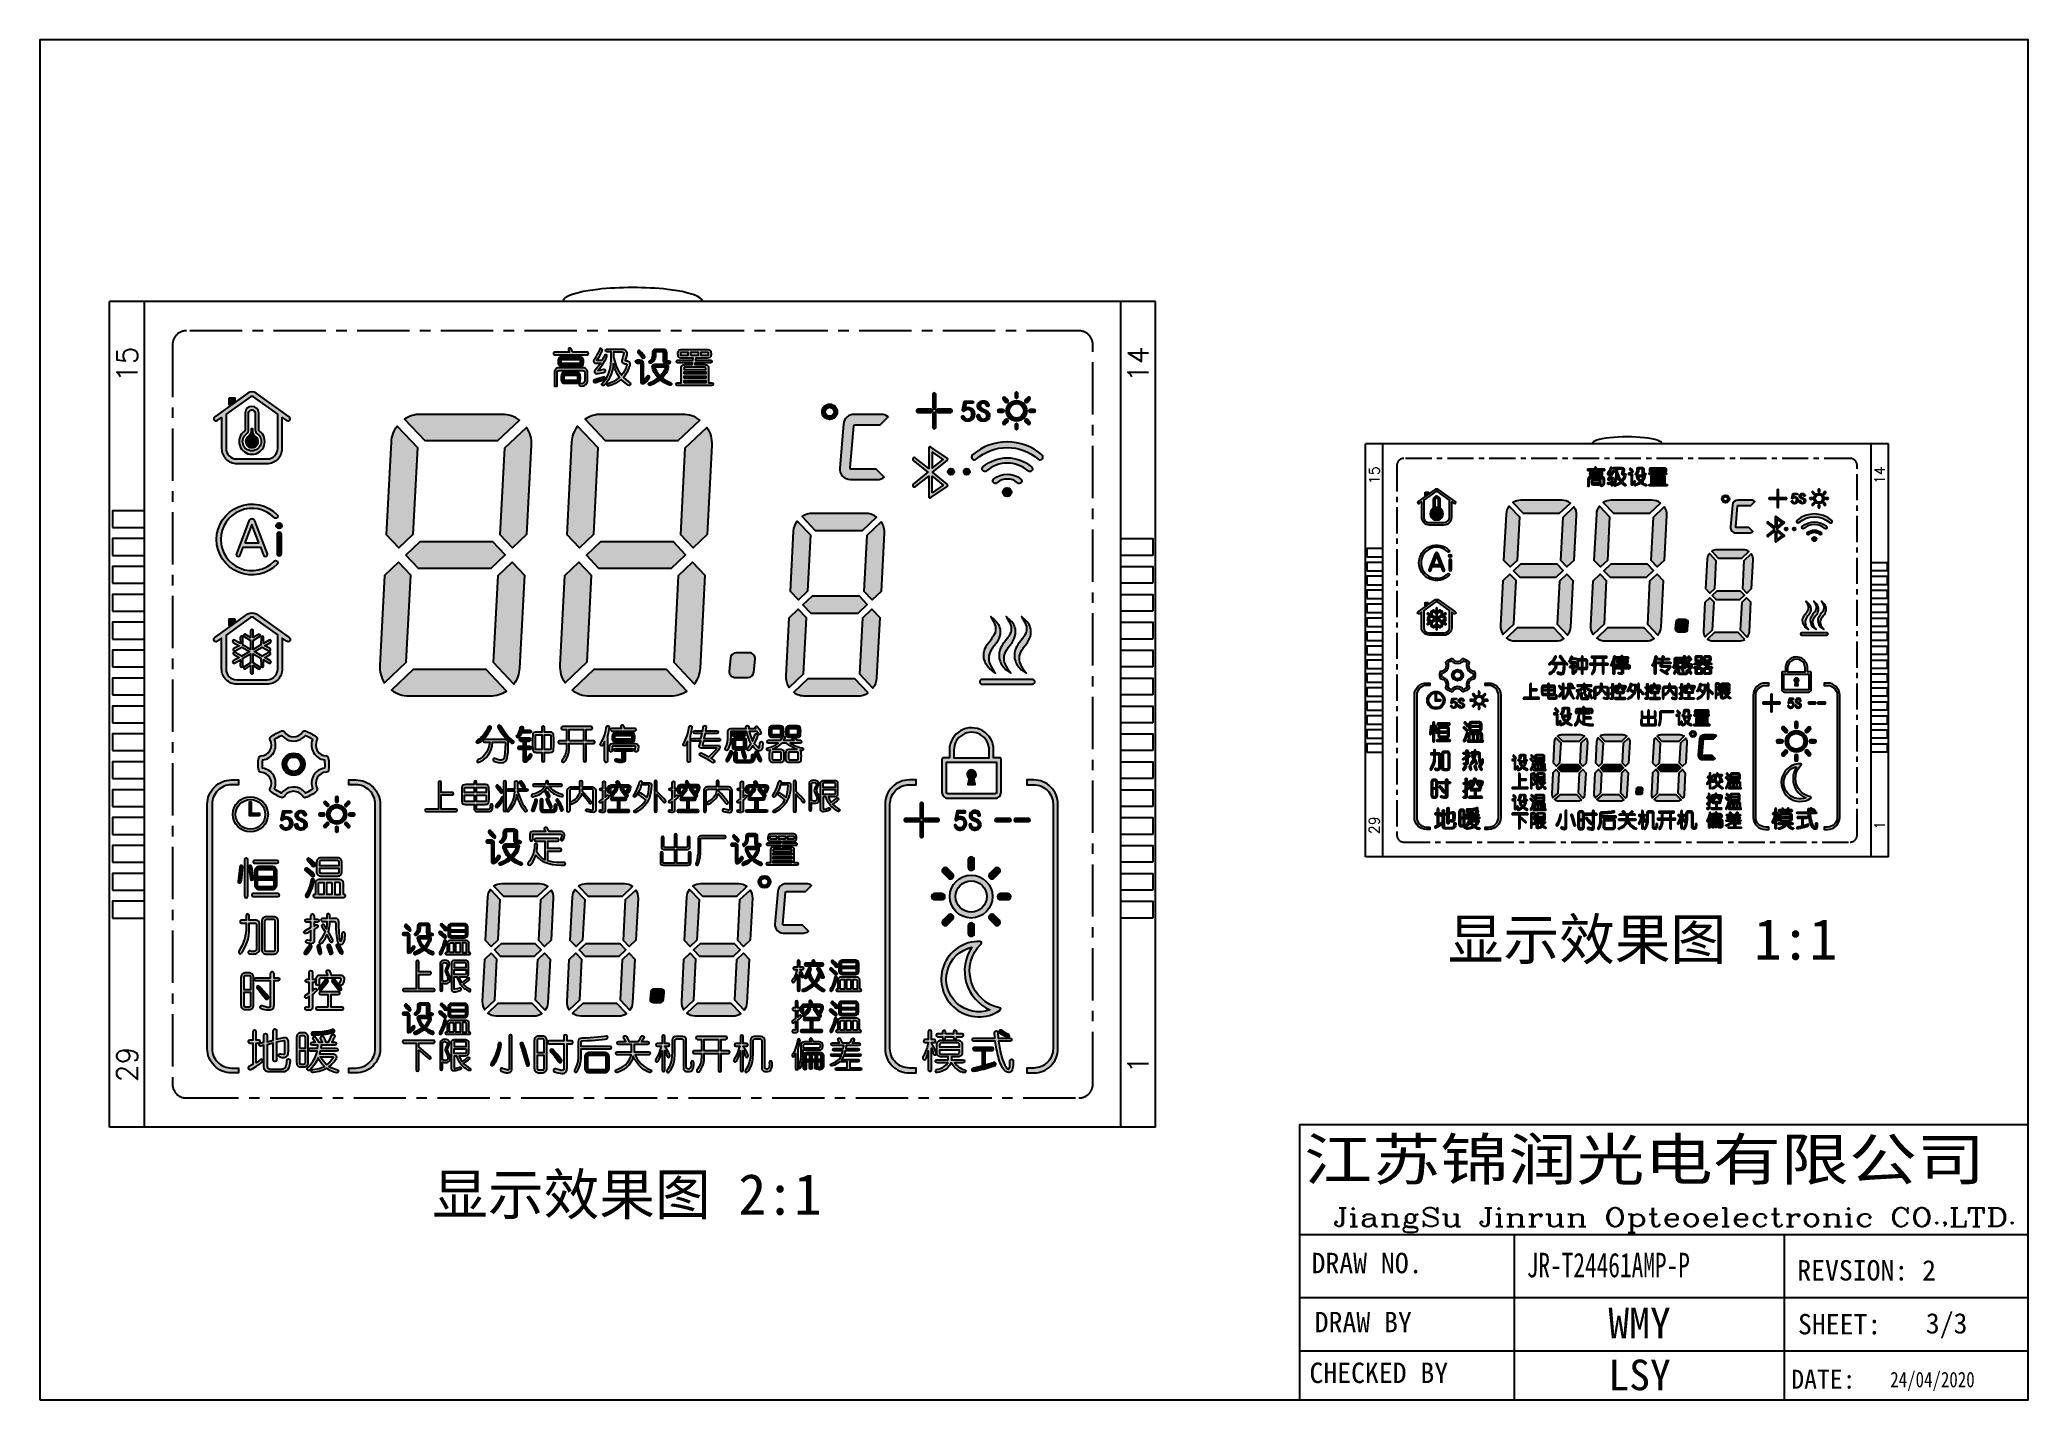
# Model space of a CAD drawing. Header units: millimetres. Extents: x -41 to 727, y -91 to 104.
# Drawn here: x 441.6 to 726.8, y -91.1 to 104 of the extents above; entities that cross this region are included whole.
import ezdxf
from ezdxf.enums import TextEntityAlignment as Align

# ---------------------------------------------------------------- set-up
doc = ezdxf.new("R2010")
doc.units = ezdxf.units.MM
doc.header["$LTSCALE"] = 3
doc.header["$MEASUREMENT"] = 0
doc.linetypes.add('CENTER', pattern=[2, 1.25, -0.25, 0.25, -0.25])
doc.layers.add('1', color=2, linetype='Continuous')
doc.layers.add('VA', color=5, linetype='Continuous')
doc.styles.add('ROMANC', font='romanc')
doc.styles.add('ROMANS', font='romans.shx')
doc.styles.add('style1', font='simhei_0.ttf')
doc.styles.add('样式 SZ', font='SimSun.ttf')

msp = doc.modelspace()

# ---------------------------------------------------------------- texts
at = {"style": 'ROMANS'}
for s, height, p in [('15', 2.98, (454.158, 57.437)), ('14', 2.98, (599.158, 57.437)), ('15', 1.49, (633.015, 41.535)), ('14', 1.49, (705.515, 41.535)), ('29', 1.49, (633.015, -8.665)), ('1', 1.49, (705.515, -8.665)), ('29', 2.98, (454.158, -42.963)), ('1', 2.98, (599.158, -42.963))]:
    msp.add_text(s, height=height, rotation=90, dxfattribs=at).set_placement(p, align=Align.MIDDLE)
at = {"style": '样式 SZ'}
for s, p in [('显示效果图 1:1', (643.559, -27.93)), ('显示效果图 2:1', (497.921, -64.502))]:
    msp.add_text(s, height=5.8541, dxfattribs=at).set_placement(p)
for s, height, p in [('DRAW NO.', 2.9254, (624.024, -72.887)), ('REVSION: 2', 2.9254, (693.678, -73.934)), ('DRAW BY', 2.9254, (624.476, -81.352)), ('WMY', 4.388, (666.591, -82.206)), ('SHEET:', 2.9254, (693.785, -81.654)), ('3/3', 2.9254, (712.116, -81.527)), ('LSY', 4.388, (666.591, -89.663)), ('CHECKED BY', 2.9254, (623.72, -88.63)), ('DATE:', 2.7087, (692.826, -89.437))]:
    msp.add_text(s, height=height).set_placement(p)
for s, height, width, p in [('JR-T24461AMP-P', 3.51042, 0.7, (654.882, -73.467)), ('24/04/2020', 2.2244, 0.8, (707.017, -89.244))]:
    msp.add_text(s, height=height, dxfattribs=dict(width=width)).set_placement(p)
at = {"layer": '1', "lineweight": 18, "style": 'style1', "width": 1.2}
msp.add_text('江苏锦润光电有限公司', height=5.9661, dxfattribs=at).set_placement((622.953, -59.546))
at = {"layer": '1', "lineweight": 18, "style": 'ROMANC', "width": 1.105612}
msp.add_text('JiangSu Jinrun Opteoelectronic CO.,LTD.', height=2.66464, dxfattribs=at).set_placement((627.14, -66.178), (725.061, -66.178), align=Align.FIT)

# ---------------------------------------------------------------- hatches: boundary and pattern name
h = msp.add_hatch(color=256)
h.dxf.hatch_style = 1
h.paths.add_polyline_path([(520.119, 59.183, -0.4142136), (520.319, 58.983), (520.319, 58.98, -0.4142136), (520.119, 58.78), (515.508, 58.78, -0.4142136), (515.308, 58.98), (515.308, 58.983, -0.4142136), (515.508, 59.183), (517.612, 59.183), (517.466, 59.463, -0.3879627), (517.536, 59.724), (517.567, 59.744, -0.4413695), (517.795, 59.683), (518.015, 59.26), (518.035, 59.183)])
h = msp.add_hatch(color=256)
h.dxf.hatch_style = 1
h.paths.add_polyline_path([(519.014, 57.148), (516.575, 57.148, -0.0404817), (516.299, 57.184, -0.2430771), (516.099, 57.346, -0.0854484), (516.046, 57.573, -0.0562072), (516.045, 58.095), (516.057, 58.162), (516.073, 58.228, -0.2850464), (516.305, 58.491, -0.0689949), (516.633, 58.531), (518.956, 58.531, -0.0430384), (519.234, 58.505, -0.2893877), (519.5, 58.28, -0.0865552), (519.559, 57.887, -0.0227862), (519.549, 57.629), (519.542, 57.56), (519.532, 57.491), (519.518, 57.425, -0.2916762), (519.309, 57.189, -0.0667477)])
h.paths.add_polyline_path([(519.059, 57.548), (516.53, 57.548, -0.4142136), (516.43, 57.648), (516.43, 58.031, -0.4142136), (516.53, 58.131), (519.059, 58.131, -0.4142136), (519.159, 58.031), (519.159, 57.648, -0.4142136)])
h = msp.add_hatch(color=256)
h.dxf.hatch_style = 1
h.paths.add_polyline_path([(522.47, 58.415), (522.603, 58.699, -1), (522.962, 58.53), (522.796, 58.185), (522.63, 57.891), (522.278, 57.321), (521.99, 56.918), (521.663, 56.534, 0.0186718), (522.497, 56.675), (522.519, 56.679, -1), (522.595, 56.271), (522.239, 56.207), (521.74, 56.131), (521.501, 56.091, -0.742938), (521.26, 56.58), (521.452, 56.783), (521.759, 57.167), (522.086, 57.609), (521.412, 57.576, -0.6313318), (521.133, 58.094, 0.0140264), (521.496, 58.673, 0.0647316), (521.896, 59.529, -1.0691364), (522.303, 59.398, -0.0609235), (521.716, 58.3), (521.579, 58.082), (521.51, 57.974), (522.239, 57.974)])
h = msp.add_hatch(color=256)
h.dxf.hatch_style = 1
h.paths.add_polyline_path([(523.261, 54.327, -1), (523.136, 54.679), (523.487, 54.806), (523.948, 55.017), (524.39, 55.267), (524.774, 55.535), (524.793, 55.555), (524.524, 55.939), (524.294, 56.361), (524.102, 56.822), (524.097, 56.839, -0.0035211), (523.891, 57.513), (523.852, 56.995), (523.737, 56.495), (523.603, 56.035), (523.411, 55.593), (523.18, 55.19), (522.892, 54.787), (522.579, 54.437, -0.5960355), (522.241, 54.511, -0.2729123), (522.291, 54.704), (522.489, 54.902), (522.758, 55.247), (522.988, 55.631), (523.18, 56.054), (523.353, 56.515), (523.468, 56.975), (523.545, 57.494), (523.583, 58.031), (523.583, 59.222), (522.988, 59.222, -1), (522.991, 59.625), (525.176, 59.625, -0.4988755), (525.809, 58.792), (525.584, 57.998, -0.0060088), (525.81, 57.953), (525.927, 57.924), (525.985, 57.907), (526.041, 57.886, -0.3053892), (526.274, 57.601, -0.1281547), (526.137, 56.918), (525.945, 56.457, -0.0450918), (525.331, 55.535), (525.715, 55.19), (526.261, 54.761, -0.4159007), (526.313, 54.481, -0.4041159), (526.04, 54.427), (525.811, 54.575), (525.407, 54.902), (525.023, 55.267), (524.601, 54.959), (524.159, 54.691), (523.718, 54.479)])
h.paths.add_polyline_path([(524.716, 56.399), (524.505, 56.822), (524.313, 57.302), (524.14, 57.839), (523.967, 58.435), (523.967, 59.222), (525.12, 59.222, -0.5220244), (525.372, 58.859), (525.258, 58.465, 0.0452674), (525.131, 57.994), (525.125, 57.935), (525.124, 57.876, 0.3547982), (525.313, 57.591, 0.0011993), (525.804, 57.455, -0.3757653), (525.833, 57.411, -0.0187312), (525.796, 57.205, -0.1139991), (525.05, 55.886), (524.927, 56.054)])
h = msp.add_hatch(color=256)
h.dxf.hatch_style = 1
h.paths.add_polyline_path([(528.713, 55.693, -1.0569177), (529.042, 55.447), (528.729, 55.075, -0.0461129), (528.427, 54.795, -0.2141189), (528.006, 54.684, -0.3824432), (527.834, 54.874), (527.827, 54.959), (527.827, 57.398), (527.815, 57.503, 0.3345626), (527.732, 57.591), (527.615, 57.609), (527.241, 57.609, -1), (527.241, 58.012), (527.711, 58.012, -0.0715744), (528.012, 57.943, -0.2783529), (528.205, 57.692, -0.0267985), (528.23, 57.494), (528.23, 55.246, 0.7174827), (528.351, 55.205), (528.633, 55.574)])
h = msp.add_hatch(color=256)
h.dxf.hatch_style = 1
h.paths.add_polyline_path([(528.363, 58.63, -0.97673), (528.056, 58.366), (527.769, 58.684), (527.436, 59.036, -1.0026166), (527.749, 59.331), (527.942, 59.126), (528.287, 58.723)])
h = msp.add_hatch(color=256)
h.dxf.hatch_style = 1
h.paths.add_polyline_path([(530.303, 55.459), (530.015, 55.823), (529.766, 56.246), (529.574, 56.707), (529.505, 56.918, -0.5223109), (529.883, 57.455), (531.282, 57.455), (531.4, 57.443), (531.467, 57.433), (531.531, 57.42, -0.296716), (531.756, 57.217, -0.1154292), (531.765, 56.924, -0.0645782), (531.639, 56.54), (531.417, 56.111), (531.056, 55.655, -0.0315993), (530.879, 55.459), (531.302, 55.19), (531.743, 54.959), (532.137, 54.779, -0.4118997), (532.239, 54.524, -0.4059234), (531.988, 54.419), (531.686, 54.537), (531.244, 54.767), (530.822, 55.055), (530.61, 55.209), (530.15, 54.902), (529.708, 54.652), (529.286, 54.441), (529.167, 54.407, -0.947134), (529.034, 54.791), (529.401, 54.94), (529.862, 55.171), (530.226, 55.401)])
h.paths.add_polyline_path([(529.902, 56.913, -0.5384366), (529.994, 57.052), (531.26, 57.052, -0.5218147), (531.354, 56.918), (531.206, 56.515), (530.937, 56.092), (530.61, 55.727), (530.572, 55.747), (530.303, 56.073), (530.073, 56.515)])
h = msp.add_hatch(color=256)
h.dxf.hatch_style = 1
h.paths.add_polyline_path([(531.842, 57.935, -0.9959682), (531.845, 57.509), (531.844, 57.509, -0.0163389), (531.583, 57.514), (531.512, 57.52), (531.442, 57.53), (531.374, 57.545, -0.2787801), (531.124, 57.759, -0.0582299), (531.087, 57.926), (531.071, 58.07), (531.071, 59.114, 0.4335865), (530.971, 59.222), (530.04, 59.222, 0.4181702), (529.94, 59.12, -0.0088838), (529.939, 58.786), (529.932, 58.654), (529.92, 58.522, -0.1875795), (529.548, 57.766, -0.0165763), (529.383, 57.626, -1.1166465), (529.141, 57.945, 0.1852404), (529.499, 58.41, 0.0674022), (529.545, 58.737), (529.546, 58.866, -0.0248368), (529.555, 59.136), (529.564, 59.207), (529.577, 59.278), (529.596, 59.345, -0.3002163), (529.858, 59.597, -0.0278271), (530.054, 59.625), (530.956, 59.625), (531.1, 59.612), (531.17, 59.601), (531.237, 59.585, -0.3243487), (531.475, 59.316, -0.0504411), (531.494, 59.121), (531.494, 58.127, 0.0123545), (531.514, 57.95, 0.0340918)])
h = msp.add_hatch(color=256)
h.dxf.hatch_style = 1
h.paths.add_polyline_path([(537.67, 58.367, -0.0641831), (537.37, 58.325), (535.723, 58.325), (535.684, 58.025), (537.846, 58.025, -0.4203569), (538.032, 57.843, -0.4142136), (537.85, 57.661), (535.636, 57.661), (535.599, 57.381), (537.023, 57.381, -0.012796), (537.17, 57.369, -0.3610414), (537.523, 57.069, -0.0453949), (537.541, 56.904), (537.541, 54.767), (538.041, 54.767, -1), (538.04, 54.403), (533.069, 54.403, -1), (533.068, 54.767), (533.606, 54.767), (533.606, 56.882), (533.608, 56.933), (533.612, 56.996, -0.3892403), (533.965, 57.367, -0.02002), (534.143, 57.381), (535.196, 57.381), (535.239, 57.661), (533.107, 57.661, -1), (533.106, 58.025), (535.294, 58.025), (535.34, 58.325), (533.7, 58.325), (533.639, 58.329), (533.57, 58.335, -0.1627333), (533.284, 58.434, -0.1358484), (533.2, 58.587, -0.097156), (533.173, 59.151), (533.185, 59.21), (533.202, 59.269, -0.2783089), (533.437, 59.514, -0.076953), (533.758, 59.551), (537.313, 59.551), (537.464, 59.543, -0.157647), (537.755, 59.452, -0.1327607), (537.854, 59.307, -0.134383), (537.893, 58.686), (537.881, 58.625), (537.864, 58.566, -0.2618114)])
h.paths.add_polyline_path([(534.028, 56.055), (534.028, 56.364), (537.138, 56.364), (537.138, 56.055)])
h.paths.add_polyline_path([(537.038, 57.018, -0.4142136), (537.138, 56.918), (537.138, 56.688), (534.028, 56.688), (534.028, 56.918, -0.4142136), (534.128, 57.018)])
h.paths.add_polyline_path([(534.028, 55.421), (534.028, 55.731), (537.138, 55.731), (537.138, 55.421)])
h.paths.add_polyline_path([(534.028, 54.767), (534.028, 55.097), (537.138, 55.097), (537.138, 54.767)])
h.paths.add_polyline_path([(537.516, 59.091), (537.516, 58.785, -0.4142136), (537.416, 58.685), (536.476, 58.685), (536.476, 59.191), (537.416, 59.191, -0.4142136)])
h.paths.add_polyline_path([(534.998, 58.685), (534.998, 59.191), (536.073, 59.191), (536.073, 58.685)])
h.paths.add_polyline_path([(533.555, 58.785), (533.555, 59.091, -0.4142136), (533.655, 59.191), (534.594, 59.191), (534.594, 58.685), (533.655, 58.685, -0.4142136)])
h = msp.add_hatch(color=256)
h.dxf.hatch_style = 1
h.paths.add_polyline_path([(520.185, 56.318), (520.185, 55.11, -0.4142136), (519.382, 54.307), (519.149, 54.341, -1.0069975), (519.202, 54.679), (519.382, 54.65, 0.4142136), (519.782, 55.05), (519.782, 56.334, 0.4142136), (519.582, 56.534), (516.027, 56.534, 0.4142136), (515.827, 56.334), (515.827, 54.307), (515.443, 54.307), (515.443, 56.318, -0.4142136), (516.043, 56.918), (519.585, 56.918, -0.4142136)])
h = msp.add_hatch(color=256)
h.dxf.hatch_style = 1
h.paths.add_polyline_path([(518.784, 56.249, -0.2713981), (519.091, 56.053, -0.0955189), (519.159, 55.74, -0.0267849), (519.166, 55.43), (519.163, 55.326), (519.157, 55.223), (519.149, 55.125), (519.143, 55.078), (519.135, 55.032), (519.126, 54.989, -0.2551324), (518.947, 54.762, -0.0838297), (518.622, 54.71), (516.967, 54.71, -0.0218223), (516.751, 54.732, -0.3598868), (516.462, 54.996, -0.059251), (516.423, 55.438, -0.0253275), (516.431, 55.748), (516.442, 55.846), (516.45, 55.893), (516.46, 55.938), (516.471, 55.981, -0.3019211), (516.731, 56.235, -0.0516237), (517.025, 56.265), (518.564, 56.265, -0.0233896)])
h.paths.add_polyline_path([(518.667, 55.11), (516.922, 55.11, -0.4142136), (516.822, 55.21), (516.822, 55.765, -0.4142136), (516.922, 55.865), (518.667, 55.865, -0.4142136), (518.767, 55.765), (518.767, 55.21, -0.4142136)])
h = msp.add_hatch(color=256)
h.dxf.hatch_style = 1
h.paths.add_polyline_path([(522.355, 55.151), (521.894, 54.998), (521.375, 54.844), (521.299, 54.833, -0.9602534), (521.222, 55.227), (521.471, 55.286), (521.951, 55.439), (522.479, 55.609, -0.9812898), (522.605, 55.242)])
h = msp.add_hatch(color=256)
h.dxf.hatch_style = 1
h.paths.add_polyline_path([(477.036, 49.368), (476.403, 49.819), (476.403, 45.377, -0.4142136), (474.245, 43.218), (469.877, 43.218, -0.4142136), (467.719, 45.377), (467.719, 49.809), (467.1, 49.368, -1), (466.729, 49.889), (471.488, 53.282, -0.320007), (472.649, 53.282), (477.408, 49.889, -1)])
h.paths.add_polyline_path([(468.359, 50.265), (471.859, 52.761, -0.320007), (472.277, 52.761), (475.763, 50.276), (475.763, 45.377, -0.4071099), (474.244, 43.858), (469.877, 43.858, -0.427121), (468.359, 45.376)])
h = msp.add_hatch(color=256)
h.dxf.hatch_style = 1
h.paths.add_polyline_path([(468.808, 52.609), (469.607, 52.609), (469.607, 52.206), (468.808, 51.636)])
h = msp.add_hatch(color=256)
h.dxf.hatch_style = 1
h.paths.add_polyline_path([(473.143, 47.861, -3.083722), (470.979, 47.861, 0.1781588), (471.082, 48.047), (471.082, 50.486, -0.9208959), (473.04, 50.486), (473.04, 48.047, 0.1781588)])
h.paths.add_polyline_path([(471.587, 50.461, -0.8883522), (472.535, 50.461), (472.535, 48.018, 0.2024993), (472.834, 47.461, -3.1438354), (471.288, 47.461, 0.2024993), (471.587, 48.018)])
h = msp.add_hatch(color=256)
h.dxf.hatch_style = 1
h.paths.add_polyline_path([(554.913, 51.721, -1), (554.913, 49.532, -1)])
h.paths.add_polyline_path([(554.913, 51.265, -1), (554.913, 49.988, -1)])
h = msp.add_hatch(color=256)
h.dxf.hatch_style = 1
h.paths.add_polyline_path([(569.702, 53.1, -1), (570.155, 53.1), (570.155, 51.216, -1), (569.702, 51.216)])
h = msp.add_hatch(color=256)
h.dxf.hatch_style = 1
h.paths.add_polyline_path([(574.212, 52.077, -0.3530577), (574.309, 52.156), (575.405, 52.156, -1), (575.405, 51.854), (574.481, 51.854), (574.459, 51.736), (574.436, 51.624), (574.413, 51.519), (574.391, 51.421), (574.369, 51.329), (574.346, 51.244), (574.323, 51.166), (574.313, 51.131), (574.413, 51.174), (574.511, 51.206), (574.605, 51.23), (574.698, 51.244), (574.783, 51.249), (574.882, 51.237), (574.979, 51.219), (575.074, 51.194), (575.167, 51.162), (575.203, 51.147), (575.296, 51.095), (575.377, 51.036), (575.446, 50.971), (575.503, 50.899), (575.505, 50.896), (575.55, 50.8), (575.591, 50.709), (575.625, 50.619), (575.64, 50.576), (575.656, 50.481), (575.667, 50.383), (575.672, 50.282), (575.673, 50.223), (575.661, 50.127), (575.642, 50.031), (575.616, 49.934), (575.589, 49.854), (575.55, 49.755), (575.503, 49.668), (575.445, 49.592), (575.388, 49.534), (575.315, 49.469), (575.235, 49.413), (575.148, 49.365), (575.069, 49.332), (574.98, 49.301), (574.888, 49.279), (574.791, 49.266), (574.689, 49.262), (574.615, 49.265), (574.52, 49.277), (574.428, 49.3), (574.338, 49.333), (574.25, 49.379), (574.165, 49.435), (574.145, 49.45), (574.08, 49.504), (574.022, 49.567), (573.969, 49.64), (573.923, 49.724), (573.883, 49.817), (573.869, 49.861, -0.9731098), (574.17, 49.967), (574.205, 49.886), (574.254, 49.799), (574.309, 49.727), (574.37, 49.671), (574.437, 49.631), (574.512, 49.605), (574.531, 49.601), (574.641, 49.588), (574.743, 49.588), (574.837, 49.601), (574.923, 49.628), (575.001, 49.668), (575.002, 49.668), (575.081, 49.725), (575.15, 49.792), (575.208, 49.87), (575.253, 49.954), (575.283, 50.041), (575.304, 50.135), (575.316, 50.235), (575.321, 50.341), (575.307, 50.446), (575.283, 50.543), (575.248, 50.632), (575.203, 50.71), (575.135, 50.786), (575.058, 50.847), (574.974, 50.892), (574.918, 50.912), (574.827, 50.932), (574.732, 50.937), (574.633, 50.929), (574.548, 50.912), (574.454, 50.883), (574.369, 50.84), (574.292, 50.784), (574.243, 50.739, -0.7582472), (573.956, 50.894)])
h = msp.add_hatch(color=256)
h.dxf.hatch_style = 1
h.paths.add_polyline_path([(576.246, 51.839, -0.1389538), (576.632, 52.15, -0.1022771), (576.984, 52.206, -0.076019), (577.29, 52.157, -0.22226), (577.669, 51.817, -0.0522403), (577.745, 51.616, -1), (577.377, 51.53, 0.2084767), (577.162, 51.823, 0.0492371), (577.096, 51.85, 0.1277405), (576.789, 51.851, 0.1303464), (576.621, 51.761, 0.058092), (576.576, 51.705, 0.195068), (576.527, 51.357, 0.1682631), (576.72, 51.12, 0.0491396), (576.977, 50.99, -0.0209443), (577.325, 50.833, -0.0418514), (577.529, 50.706, -0.1444983), (577.819, 50.329, -0.1229068), (577.846, 49.95, -0.2419556), (577.478, 49.393, -0.1190331), (577.021, 49.267, -0.0798545), (576.642, 49.303, -0.2935705), (576.076, 49.919, -0.0167541), (576.062, 50.014, -1), (576.448, 50.045, 0.2454459), (576.659, 49.67, 0.0700694), (576.788, 49.609, 0.1369926), (577.143, 49.609, 0.1217667), (577.329, 49.711, 0.2525376), (577.459, 50.163, 0.1902833), (577.202, 50.481, 0.0374123), (576.882, 50.642), (576.794, 50.679, -0.0511074), (576.496, 50.83, -0.1065521), (576.221, 51.091, -0.0721518), (576.151, 51.243, -0.2060557)])
h = msp.add_hatch(color=256)
h.dxf.hatch_style = 1
h.paths.add_polyline_path([(580.096, 52.676), (580.448, 52.324, -1), (580.152, 52.027), (579.8, 52.379, -1)])
h = msp.add_hatch(color=256)
h.dxf.hatch_style = 1
h.paths.add_polyline_path([(581.712, 52.223, -1), (581.712, 49.303, -1)])
h.paths.add_polyline_path([(581.712, 51.804, -1), (581.712, 49.722, -1)])
h = msp.add_hatch(color=256)
h.dxf.hatch_style = 1
h.paths.add_polyline_path([(581.922, 53.258), (581.922, 52.76, -1), (581.503, 52.76), (581.503, 53.258, -1)])
h = msp.add_hatch(color=256)
h.dxf.hatch_style = 1
h.paths.add_polyline_path([(583.625, 52.379), (583.273, 52.027, -1), (582.977, 52.324), (583.329, 52.676, -1)])
h = msp.add_hatch(color=256)
h.dxf.hatch_style = 1
h.paths.add_polyline_path([(495.791, 45.49), (495.138, 33.016), (493.129, 31.11), (491.368, 32.966), (492.066, 46.298, -0.1468707), (492.877, 48.561)])
h = msp.add_hatch(color=256)
h.dxf.hatch_style = 1
h.paths.add_polyline_path([(510.415, 49.442), (507.311, 46.497), (496.852, 46.497), (493.938, 49.568, -0.1468707), (496.241, 50.259), (507.933, 50.259, -0.1602696)])
h = msp.add_hatch(color=256)
h.dxf.hatch_style = 1
h.paths.add_polyline_path([(521.683, 45.49), (521.03, 33.016), (519.021, 31.11), (517.26, 32.966), (517.959, 46.298, -0.1468707), (518.769, 48.561)])
h = msp.add_hatch(color=256)
h.dxf.hatch_style = 1
h.paths.add_polyline_path([(536.307, 49.442), (533.203, 46.497), (522.745, 46.497), (519.831, 49.568, -0.1468707), (522.133, 50.259), (533.825, 50.259, -0.1602696)])
h = msp.add_hatch(color=256)
h.dxf.hatch_style = 1
h.paths.add_polyline_path([(562.306, 50.259, -0.1725859), (563.287, 49.91), (562.155, 48.771), (558.561, 48.771, 0.3888787), (558.38, 48.605), (557.854, 42.596, 0.4400105), (558.036, 42.398), (561.609, 42.398), (562.74, 41.259, -0.1725859), (561.76, 40.91), (557.9, 40.91, -0.4400105), (556.353, 42.598), (556.899, 48.842, -0.3888787), (558.446, 50.259)])
h = msp.add_hatch(color=256)
h.dxf.hatch_style = 1
h.paths.add_polyline_path([(569.475, 50.989, -1), (569.475, 50.536), (567.591, 50.536, -1), (567.591, 50.989)])
h = msp.add_hatch(color=256)
h.dxf.hatch_style = 1
h.paths.add_polyline_path([(570.155, 50.31), (570.155, 48.426, -1), (569.702, 48.426), (569.702, 50.31, -1)])
h = msp.add_hatch(color=256)
h.dxf.hatch_style = 1
h.paths.add_polyline_path([(570.381, 50.989), (572.265, 50.989, -1), (572.265, 50.536), (570.381, 50.536, -1)])
h = msp.add_hatch(color=256)
h.dxf.hatch_style = 1
h.paths.add_polyline_path([(579.217, 50.972), (579.715, 50.972, -1), (579.715, 50.553), (579.217, 50.553, -1)])
h = msp.add_hatch(color=256)
h.dxf.hatch_style = 1
h.paths.add_polyline_path([(579.8, 49.147), (580.152, 49.499, -1), (580.448, 49.202), (580.096, 48.85, -1)])
h = msp.add_hatch(color=256)
h.dxf.hatch_style = 1
h.paths.add_polyline_path([(581.503, 48.268), (581.503, 48.765, -1), (581.922, 48.765), (581.922, 48.268, -1)])
h = msp.add_hatch(color=256)
h.dxf.hatch_style = 1
h.paths.add_polyline_path([(583.329, 48.85), (582.977, 49.202, -1), (583.273, 49.499), (583.625, 49.147, -1)])
h = msp.add_hatch(color=256)
h.dxf.hatch_style = 1
h.paths.add_polyline_path([(584.208, 50.553), (583.71, 50.553, -1), (583.71, 50.972), (584.208, 50.972, -1)])
h = msp.add_hatch(color=256)
h.dxf.hatch_style = 1
h.paths.add_polyline_path([(471.946, 47.811), (471.948, 48.167), (472.174, 48.167), (472.176, 47.811, 0.2044719), (472.527, 47.149, -3.6247888), (471.595, 47.149, 0.2044719)])
h = msp.add_hatch(color=256)
h.dxf.hatch_style = 1
h.paths.add_polyline_path([(512.107, 45.86), (511.434, 33.013), (509.429, 31.11), (507.665, 32.969), (508.318, 45.436), (511.422, 48.381, -0.1602696)])
h = msp.add_hatch(color=256)
h.dxf.hatch_style = 1
h.paths.add_polyline_path([(538, 45.86), (537.326, 33.013), (535.321, 31.11), (533.557, 32.969), (534.21, 45.436), (537.314, 48.381, -0.1602696)])
h = msp.add_hatch(color=256)
h.dxf.hatch_style = 1
h.paths.add_polyline_path([(585.366, 44.447, -1), (584.834, 43.834, 0.3736696), (575.935, 43.834, -1), (575.403, 44.447, -0.3736696)])
h = msp.add_hatch(color=256)
h.dxf.hatch_style = 1
h.paths.add_polyline_path([(571.755, 43.992, -0.5010448), (571.768, 43.655), (569.667, 41.947), (571.768, 40.239, -0.5010448), (571.755, 39.903), (569.448, 38.321, -0.6035165), (569.12, 38.494), (569.12, 41.394), (567.246, 39.917, -1), (566.902, 40.257), (568.988, 41.947), (566.902, 43.638, -1), (567.246, 43.977), (569.12, 42.501), (569.12, 45.4, -0.6035165), (569.448, 45.573)])
h.paths.add_polyline_path([(569.603, 39.013), (569.603, 41.377), (571.18, 40.095)])
h.paths.add_polyline_path([(571.18, 43.8), (569.603, 42.518), (569.603, 44.882)])
h = msp.add_hatch(color=256)
h.dxf.hatch_style = 1
h.paths.add_polyline_path([(583.869, 42.723, -1), (583.369, 42.147, 0.3736696), (577.401, 42.147, -1), (576.901, 42.723, -0.3736696)])
h = msp.add_hatch(color=256)
h.dxf.hatch_style = 1
h.paths.add_polyline_path([(572.315, 42.471, -1), (572.315, 41.605, -1)])
h = msp.add_hatch(color=256)
h.dxf.hatch_style = 1
h.paths.add_polyline_path([(574.578, 42.471, -1), (574.578, 41.605, -1)])
h = msp.add_hatch(color=256)
h.dxf.hatch_style = 1
h.paths.add_polyline_path([(581.876, 40.429, 0.3736696), (578.893, 40.429, -1), (578.432, 40.96, -0.3736696), (582.337, 40.96, -1)])
h = msp.add_hatch(color=256)
h.dxf.hatch_style = 1
h.paths.add_polyline_path([(665.995, 42.408, -0.4142136), (666.095, 42.308), (666.095, 42.306, -0.4142136), (665.995, 42.206), (663.689, 42.206, -0.4142136), (663.589, 42.306), (663.589, 42.308, -0.4142136), (663.689, 42.408), (664.741, 42.408), (664.668, 42.548, -0.3879627), (664.703, 42.678), (664.719, 42.688, -0.4413695), (664.833, 42.658), (664.943, 42.446), (664.953, 42.408)])
h = msp.add_hatch(color=256)
h.dxf.hatch_style = 1
h.paths.add_polyline_path([(666.028, 40.975), (666.028, 40.371, -0.4142136), (665.626, 39.97), (665.51, 39.987, -1.0069975), (665.536, 40.156), (665.626, 40.141, 0.4142136), (665.826, 40.341), (665.826, 40.983, 0.4142136), (665.726, 41.083), (663.949, 41.083, 0.4142136), (663.849, 40.983), (663.849, 39.97), (663.657, 39.97), (663.657, 40.975, -0.4142136), (663.957, 41.275), (665.728, 41.275, -0.4142136)])
h = msp.add_hatch(color=256)
h.dxf.hatch_style = 1
h.paths.add_polyline_path([(665.442, 41.39), (664.223, 41.39, -0.0404817), (664.085, 41.408, -0.2430771), (663.985, 41.489, -0.0854484), (663.958, 41.603, -0.0562072), (663.958, 41.864), (663.964, 41.898), (663.972, 41.931, -0.2850464), (664.088, 42.062, -0.0689949), (664.252, 42.082), (665.413, 42.082, -0.0430384), (665.552, 42.069, -0.2893877), (665.685, 41.956, -0.0865552), (665.715, 41.76, -0.0227862), (665.71, 41.631), (665.706, 41.596), (665.701, 41.562), (665.694, 41.529, -0.2916762), (665.59, 41.411, -0.0667477)])
h.paths.add_polyline_path([(665.465, 41.59), (664.2, 41.59, -0.4142136), (664.15, 41.64), (664.15, 41.832, -0.4142136), (664.2, 41.882), (665.465, 41.882, -0.4142136), (665.515, 41.832), (665.515, 41.64, -0.4142136)])
h = msp.add_hatch(color=256)
h.dxf.hatch_style = 1
h.paths.add_polyline_path([(665.327, 40.941, -0.2713981), (665.481, 40.843, -0.0955189), (665.515, 40.687, -0.0267849), (665.519, 40.531), (665.517, 40.479), (665.514, 40.428), (665.51, 40.379), (665.507, 40.355), (665.503, 40.333), (665.498, 40.311, -0.2551324), (665.409, 40.197, -0.0838297), (665.246, 40.171), (664.419, 40.171, -0.0218223), (664.311, 40.182, -0.3598868), (664.166, 40.314, -0.059251), (664.147, 40.536, -0.0253275), (664.151, 40.691), (664.156, 40.74), (664.16, 40.763), (664.165, 40.785), (664.171, 40.807, -0.3019211), (664.301, 40.934, -0.0516237), (664.448, 40.949), (665.217, 40.949, -0.0233896)])
h.paths.add_polyline_path([(665.269, 40.371), (664.396, 40.371, -0.4142136), (664.346, 40.421), (664.346, 40.699, -0.4142136), (664.396, 40.749), (665.269, 40.749, -0.4142136), (665.319, 40.699), (665.319, 40.421, -0.4142136)])
h = msp.add_hatch(color=256)
h.dxf.hatch_style = 1
h.paths.add_polyline_path([(667.113, 40.392), (666.882, 40.315), (666.623, 40.238), (666.585, 40.233, -0.9602534), (666.547, 40.43), (666.671, 40.459), (666.911, 40.536), (667.175, 40.621, -0.9812898), (667.238, 40.438)])
h = msp.add_hatch(color=256)
h.dxf.hatch_style = 1
h.paths.add_polyline_path([(667.17, 42.024), (667.237, 42.166, -1), (667.416, 42.081), (667.333, 41.909), (667.25, 41.762), (667.074, 41.477), (666.93, 41.275), (666.767, 41.083, 0.0186718), (667.184, 41.154), (667.195, 41.156, -1), (667.233, 40.952), (667.055, 40.92), (666.805, 40.882), (666.686, 40.862, -0.742938), (666.565, 41.106), (666.661, 41.208), (666.815, 41.4), (666.978, 41.621), (666.641, 41.604, -0.6313318), (666.502, 41.863, 0.0140264), (666.684, 42.153, 0.0647316), (666.883, 42.581, -1.0691364), (667.087, 42.515, -0.0609235), (666.793, 41.966), (666.725, 41.857), (666.69, 41.803), (667.055, 41.803)])
h = msp.add_hatch(color=256)
h.dxf.hatch_style = 1
h.paths.add_polyline_path([(667.566, 39.98, -1), (667.503, 40.156), (667.679, 40.219), (667.909, 40.325), (668.13, 40.45), (668.322, 40.584), (668.332, 40.594), (668.197, 40.786), (668.082, 40.997), (667.986, 41.227), (667.984, 41.236, -0.0035211), (667.881, 41.573), (667.861, 41.314), (667.804, 41.064), (667.737, 40.834), (667.641, 40.613), (667.525, 40.411), (667.381, 40.21), (667.225, 40.035, -0.5960355), (667.056, 40.072, -0.2729123), (667.081, 40.168), (667.18, 40.267), (667.314, 40.44), (667.429, 40.632), (667.525, 40.843), (667.612, 41.074), (667.669, 41.304), (667.708, 41.563), (667.727, 41.832), (667.727, 42.427), (667.429, 42.427, -1), (667.431, 42.629), (668.523, 42.629, -0.4988755), (668.84, 42.212), (668.728, 41.815, -0.0060088), (668.84, 41.793), (668.899, 41.779), (668.928, 41.77), (668.956, 41.759, -0.3053892), (669.072, 41.617, -0.1281547), (669.004, 41.275), (668.908, 41.045, -0.0450918), (668.601, 40.584), (668.793, 40.411), (669.066, 40.197, -0.4159007), (669.092, 40.057, -0.4041159), (668.955, 40.03), (668.841, 40.104), (668.639, 40.267), (668.447, 40.45), (668.236, 40.296), (668.015, 40.162), (667.794, 40.056)])
h.paths.add_polyline_path([(668.293, 41.016), (668.188, 41.227), (668.092, 41.467), (668.005, 41.736), (667.919, 42.034), (667.919, 42.427), (668.495, 42.427, -0.5220244), (668.621, 42.246), (668.564, 42.049, 0.0452674), (668.501, 41.813), (668.498, 41.784), (668.498, 41.754, 0.3547982), (668.592, 41.612, 0.0011993), (668.837, 41.544, -0.3757653), (668.852, 41.522, -0.0187312), (668.833, 41.419, -0.1139991), (668.46, 40.759), (668.399, 40.843)])
h = msp.add_hatch(color=256)
h.dxf.hatch_style = 1
h.paths.add_polyline_path([(670.292, 40.663, -1.0569177), (670.456, 40.54), (670.3, 40.354, -0.0461129), (670.149, 40.214, -0.2141189), (669.938, 40.158, -0.3824432), (669.852, 40.253), (669.849, 40.296), (669.849, 41.515), (669.843, 41.568, 0.3345626), (669.801, 41.612), (669.743, 41.621), (669.556, 41.621, -1), (669.556, 41.822), (669.791, 41.822, -0.0715744), (669.941, 41.788, -0.2783529), (670.038, 41.662, -0.0267985), (670.05, 41.563), (670.05, 40.439, 0.7174827), (670.111, 40.419), (670.252, 40.603)])
h = msp.add_hatch(color=256)
h.dxf.hatch_style = 1
h.paths.add_polyline_path([(670.117, 42.131, -0.97673), (669.963, 41.999), (669.82, 42.158), (669.653, 42.334, -1.0026166), (669.81, 42.482), (669.906, 42.379), (670.079, 42.178)])
h = msp.add_hatch(color=256)
h.dxf.hatch_style = 1
h.paths.add_polyline_path([(671.087, 40.546), (670.943, 40.728), (670.818, 40.939), (670.722, 41.17), (670.688, 41.275, -0.5223109), (670.877, 41.544), (671.577, 41.544), (671.635, 41.538), (671.669, 41.533), (671.701, 41.526, -0.296716), (671.814, 41.425, -0.1154292), (671.818, 41.278, -0.0645782), (671.755, 41.086), (671.644, 40.872), (671.463, 40.644, -0.0315993), (671.375, 40.546), (671.586, 40.411), (671.807, 40.296), (672.004, 40.206, -0.4118997), (672.055, 40.078, -0.4059234), (671.929, 40.026), (671.778, 40.085), (671.557, 40.2), (671.346, 40.344), (671.241, 40.421), (671.01, 40.267), (670.789, 40.142), (670.578, 40.037), (670.519, 40.02, -0.947134), (670.452, 40.212), (670.636, 40.286), (670.866, 40.402), (671.049, 40.517)])
h.paths.add_polyline_path([(670.886, 41.273, -0.5384366), (670.932, 41.342), (671.565, 41.342, -0.5218147), (671.612, 41.275), (671.538, 41.074), (671.404, 40.862), (671.241, 40.68), (671.221, 40.69), (671.087, 40.853), (670.972, 41.074)])
h = msp.add_hatch(color=256)
h.dxf.hatch_style = 1
h.paths.add_polyline_path([(671.856, 41.784, -0.9959682), (671.858, 41.571), (671.857, 41.571, -0.0163389), (671.727, 41.574), (671.691, 41.577), (671.656, 41.581), (671.622, 41.589, -0.2787801), (671.497, 41.696, -0.0582299), (671.479, 41.779), (671.471, 41.851), (671.471, 42.374, 0.4335865), (671.421, 42.427), (670.955, 42.427, 0.4181702), (670.905, 42.377, -0.0088838), (670.905, 42.209), (670.901, 42.143), (670.895, 42.077, -0.1875795), (670.709, 41.699, -0.0165763), (670.627, 41.629, -1.1166465), (670.506, 41.789, 0.1852404), (670.685, 42.021, 0.0674022), (670.708, 42.185), (670.709, 42.25, -0.0248368), (670.713, 42.384), (670.717, 42.42), (670.724, 42.455), (670.733, 42.489, -0.3002163), (670.864, 42.615, -0.0278271), (670.962, 42.629), (671.413, 42.629), (671.485, 42.622), (671.52, 42.617), (671.554, 42.609, -0.3243487), (671.673, 42.474, -0.0504411), (671.682, 42.377), (671.682, 41.88, 0.0123545), (671.692, 41.791, 0.0340918)])
h = msp.add_hatch(color=256)
h.dxf.hatch_style = 1
h.paths.add_polyline_path([(674.77, 42, -0.0641831), (674.621, 41.979), (673.797, 41.979), (673.777, 41.829), (674.858, 41.829, -0.4203569), (674.951, 41.738, -0.4142136), (674.86, 41.647), (673.753, 41.647), (673.735, 41.507), (674.447, 41.507, -0.012796), (674.52, 41.501, -0.3610414), (674.697, 41.351, -0.0453949), (674.706, 41.268), (674.706, 40.2), (674.956, 40.2, -1), (674.955, 40.018), (672.47, 40.018, -1), (672.469, 40.2), (672.738, 40.2), (672.738, 41.257), (672.739, 41.283), (672.741, 41.314, -0.3892403), (672.918, 41.5, -0.02002), (673.007, 41.507), (673.533, 41.507), (673.555, 41.647), (672.489, 41.647, -1), (672.489, 41.829), (673.582, 41.829), (673.605, 41.979), (672.785, 41.979), (672.755, 41.981), (672.72, 41.984, -0.1627333), (672.577, 42.033, -0.1358484), (672.535, 42.11, -0.097156), (672.522, 42.392), (672.528, 42.421), (672.537, 42.451, -0.2783089), (672.654, 42.573, -0.076953), (672.814, 42.592), (674.592, 42.592), (674.668, 42.588, -0.157647), (674.813, 42.542, -0.1327607), (674.862, 42.47, -0.134383), (674.882, 42.159), (674.876, 42.129), (674.867, 42.099, -0.2618114)])
h.paths.add_polyline_path([(674.693, 42.362), (674.693, 42.209, -0.4142136), (674.643, 42.159), (674.173, 42.159), (674.173, 42.412), (674.643, 42.412, -0.4142136)])
h.paths.add_polyline_path([(673.434, 42.159), (673.434, 42.412), (673.972, 42.412), (673.972, 42.159)])
h.paths.add_polyline_path([(672.713, 42.209), (672.713, 42.362, -0.4142136), (672.763, 42.412), (673.233, 42.412), (673.233, 42.159), (672.763, 42.159, -0.4142136)])
h.paths.add_polyline_path([(672.949, 40.844), (672.949, 40.998), (674.505, 40.998), (674.505, 40.844)])
h.paths.add_polyline_path([(674.455, 41.325, -0.4142136), (674.505, 41.275), (674.505, 41.16), (672.949, 41.16), (672.949, 41.275, -0.4142136), (672.999, 41.325)])
h.paths.add_polyline_path([(672.949, 40.527), (672.949, 40.682), (674.505, 40.682), (674.505, 40.527)])
h.paths.add_polyline_path([(672.949, 40.2), (672.949, 40.365), (674.505, 40.365), (674.505, 40.2)])
h = msp.add_hatch(color=256)
h.dxf.hatch_style = 1
h.paths.add_polyline_path([(475.246, 35.444, 2.4448988), (475.246, 29.192, -1), (475.68, 28.766, -2.4448988), (475.68, 35.87, -1)])
h = msp.add_hatch(color=256)
h.dxf.hatch_style = 1
h.paths.add_polyline_path([(580.385, 39.716, -1), (580.385, 38.484, -1)])
h = msp.add_hatch(color=256)
h.dxf.hatch_style = 1
h.paths.add_polyline_path([(644.454, 37.5), (644.137, 37.726), (644.137, 35.505, -0.4142136), (643.058, 34.426), (640.874, 34.426, -0.4142136), (639.795, 35.505), (639.795, 37.721), (639.485, 37.5, -1), (639.3, 37.761), (641.679, 39.457, -0.320007), (642.26, 39.457), (644.639, 37.761, -1)])
h.paths.add_polyline_path([(640.115, 37.949), (641.865, 39.197, -0.320007), (642.074, 39.197), (643.817, 37.954), (643.817, 35.505, -0.4071099), (643.057, 34.746), (640.874, 34.746, -0.427121), (640.115, 35.505)])
h = msp.add_hatch(color=256)
h.dxf.hatch_style = 1
h.paths.add_polyline_path([(640.339, 39.121), (640.739, 39.121), (640.739, 38.919), (640.339, 38.635)])
h = msp.add_hatch(color=256)
h.dxf.hatch_style = 1
h.paths.add_polyline_path([(642.507, 36.747, -3.083722), (641.425, 36.747, 0.1781588), (641.476, 36.84), (641.476, 38.059, -0.9208959), (642.455, 38.059), (642.455, 36.84, 0.1781588)])
h.paths.add_polyline_path([(641.729, 38.047, -0.8883522), (642.203, 38.047), (642.203, 36.825, 0.2024993), (642.352, 36.547, -3.1438354), (641.579, 36.547, 0.2024993), (641.729, 36.825)])
h = msp.add_hatch(color=256)
h.dxf.hatch_style = 1
h.paths.add_polyline_path([(653.831, 35.561), (653.504, 29.324), (652.5, 28.371), (651.619, 29.3), (651.969, 35.965, -0.1468707), (652.374, 37.097)])
h = msp.add_hatch(color=256)
h.dxf.hatch_style = 1
h.paths.add_polyline_path([(661.143, 37.538), (659.591, 36.065), (654.362, 36.065), (652.904, 37.6, -0.1468707), (654.056, 37.946), (659.902, 37.946, -0.1602696)])
h = msp.add_hatch(color=256)
h.dxf.hatch_style = 1
h.paths.add_polyline_path([(666.777, 35.561), (666.45, 29.324), (665.446, 28.371), (664.565, 29.3), (664.915, 35.965, -0.1468707), (665.32, 37.097)])
h = msp.add_hatch(color=256)
h.dxf.hatch_style = 1
h.paths.add_polyline_path([(674.089, 37.538), (672.537, 36.065), (667.308, 36.065), (665.851, 37.6, -0.1468707), (667.002, 37.946), (672.848, 37.946, -0.1602696)])
h = msp.add_hatch(color=256)
h.dxf.hatch_style = 1
h.paths.add_polyline_path([(683.392, 38.677, -1), (683.392, 37.582, -1)])
h.paths.add_polyline_path([(683.392, 38.449, -1), (683.392, 37.81, -1)])
h = msp.add_hatch(color=256)
h.dxf.hatch_style = 1
h.paths.add_polyline_path([(687.088, 37.946, -0.1725859), (687.579, 37.771), (687.013, 37.202), (685.216, 37.202, 0.3888787), (685.125, 37.119), (684.862, 34.114, 0.4400105), (684.953, 34.015), (686.74, 34.015), (687.306, 33.446, -0.1725859), (686.815, 33.271), (684.885, 33.271, -0.4400105), (684.112, 34.116), (684.385, 37.237, -0.3888787), (685.158, 37.946)])
h = msp.add_hatch(color=256)
h.dxf.hatch_style = 1
h.paths.add_polyline_path([(690.673, 38.311, -1), (690.673, 38.085), (689.731, 38.085, -1), (689.731, 38.311)])
h = msp.add_hatch(color=256)
h.dxf.hatch_style = 1
h.paths.add_polyline_path([(690.786, 39.366, -1), (691.013, 39.366), (691.013, 38.424, -1), (690.786, 38.424)])
h = msp.add_hatch(color=256)
h.dxf.hatch_style = 1
h.paths.add_polyline_path([(691.013, 37.971), (691.013, 37.029, -1), (690.786, 37.029), (690.786, 37.971, -1)])
h = msp.add_hatch(color=256)
h.dxf.hatch_style = 1
h.paths.add_polyline_path([(691.126, 38.311), (692.068, 38.311, -1), (692.068, 38.085), (691.126, 38.085, -1)])
h = msp.add_hatch(color=256)
h.dxf.hatch_style = 1
h.paths.add_polyline_path([(693.041, 38.855, -0.3530577), (693.09, 38.894), (693.638, 38.894, -1), (693.638, 38.743), (693.176, 38.743), (693.165, 38.684), (693.153, 38.628), (693.142, 38.576), (693.131, 38.527), (693.12, 38.481), (693.108, 38.439), (693.097, 38.399), (693.092, 38.382), (693.142, 38.403), (693.191, 38.42), (693.238, 38.431), (693.284, 38.439), (693.327, 38.441), (693.376, 38.435), (693.425, 38.426), (693.472, 38.414), (693.519, 38.397), (693.537, 38.39), (693.584, 38.364), (693.624, 38.334), (693.658, 38.302), (693.687, 38.266), (693.688, 38.264), (693.711, 38.217), (693.731, 38.171), (693.748, 38.126), (693.755, 38.104), (693.763, 38.057), (693.769, 38.008), (693.771, 37.958), (693.772, 37.928), (693.766, 37.88), (693.756, 37.832), (693.743, 37.783), (693.73, 37.743), (693.711, 37.694), (693.687, 37.651), (693.658, 37.612), (693.629, 37.583), (693.593, 37.551), (693.553, 37.523), (693.509, 37.499), (693.47, 37.482), (693.425, 37.467), (693.379, 37.456), (693.331, 37.449), (693.28, 37.448), (693.243, 37.449), (693.195, 37.455), (693.149, 37.466), (693.104, 37.483), (693.06, 37.506), (693.018, 37.534), (693.008, 37.541), (692.975, 37.568), (692.946, 37.6), (692.92, 37.637), (692.897, 37.678), (692.877, 37.725), (692.87, 37.747, -0.9731098), (693.02, 37.8), (693.038, 37.759), (693.062, 37.716), (693.09, 37.68), (693.12, 37.652), (693.154, 37.632), (693.191, 37.619), (693.201, 37.617), (693.256, 37.61), (693.307, 37.61), (693.354, 37.617), (693.397, 37.63), (693.436, 37.65), (693.436, 37.651), (693.476, 37.679), (693.51, 37.712), (693.539, 37.751), (693.562, 37.794), (693.577, 37.837), (693.587, 37.884), (693.593, 37.934), (693.596, 37.987), (693.589, 38.039), (693.577, 38.088), (693.559, 38.132), (693.537, 38.172), (693.503, 38.209), (693.464, 38.24), (693.422, 38.262), (693.394, 38.273), (693.349, 38.282), (693.301, 38.285), (693.252, 38.281), (693.209, 38.273), (693.162, 38.258), (693.12, 38.237), (693.081, 38.208), (693.057, 38.186, -0.7582472), (692.913, 38.263)])
h = msp.add_hatch(color=256)
h.dxf.hatch_style = 1
h.paths.add_polyline_path([(694.059, 38.736, -0.1389538), (694.252, 38.891, -0.1022771), (694.427, 38.92, -0.076019), (694.58, 38.895, -0.22226), (694.77, 38.725, -0.0522403), (694.808, 38.624, -1), (694.624, 38.581, 0.2084767), (694.517, 38.728, 0.0492371), (694.483, 38.742, 0.1277405), (694.33, 38.742, 0.1303464), (694.246, 38.697, 0.058092), (694.223, 38.669, 0.195068), (694.199, 38.495, 0.1682631), (694.295, 38.377, 0.0491396), (694.424, 38.312, -0.0209443), (694.598, 38.233, -0.0418514), (694.7, 38.17, -0.1444983), (694.845, 37.981, -0.1229068), (694.859, 37.792, -0.2419556), (694.674, 37.513, -0.1190331), (694.446, 37.45, -0.0798545), (694.256, 37.468, -0.2935705), (693.973, 37.776, -0.0167541), (693.967, 37.823, -1), (694.159, 37.839, 0.2454459), (694.265, 37.652, 0.0700694), (694.33, 37.621, 0.1369926), (694.507, 37.621, 0.1217667), (694.6, 37.672, 0.2525376), (694.665, 37.898, 0.1902833), (694.536, 38.057, 0.0374123), (694.376, 38.137), (694.332, 38.156, -0.0511074), (694.183, 38.232, -0.1065521), (694.046, 38.362, -0.0721518), (694.011, 38.438, -0.2060557)])
h = msp.add_hatch(color=256)
h.dxf.hatch_style = 1
h.paths.add_polyline_path([(695.544, 38.303), (695.793, 38.303, -1), (695.793, 38.093), (695.544, 38.093, -1)])
h = msp.add_hatch(color=256)
h.dxf.hatch_style = 1
h.paths.add_polyline_path([(695.983, 39.154), (696.159, 38.978, -1), (696.011, 38.83), (695.835, 39.006, -1)])
h = msp.add_hatch(color=256)
h.dxf.hatch_style = 1
h.paths.add_polyline_path([(695.835, 37.39), (696.011, 37.566, -1), (696.159, 37.418), (695.983, 37.242, -1)])
h = msp.add_hatch(color=256)
h.dxf.hatch_style = 1
h.paths.add_polyline_path([(696.792, 38.928, -1), (696.792, 37.468, -1)])
h.paths.add_polyline_path([(696.792, 38.718, -1), (696.792, 37.678, -1)])
h = msp.add_hatch(color=256)
h.dxf.hatch_style = 1
h.paths.add_polyline_path([(696.896, 39.445), (696.896, 39.197, -1), (696.687, 39.197), (696.687, 39.445, -1)])
h = msp.add_hatch(color=256)
h.dxf.hatch_style = 1
h.paths.add_polyline_path([(696.687, 36.95), (696.687, 37.199, -1), (696.896, 37.199), (696.896, 36.95, -1)])
h = msp.add_hatch(color=256)
h.dxf.hatch_style = 1
h.paths.add_polyline_path([(697.748, 39.006), (697.572, 38.83, -1), (697.424, 38.978), (697.6, 39.154, -1)])
h = msp.add_hatch(color=256)
h.dxf.hatch_style = 1
h.paths.add_polyline_path([(697.6, 37.242), (697.424, 37.418, -1), (697.572, 37.566), (697.748, 37.39, -1)])
h = msp.add_hatch(color=256)
h.dxf.hatch_style = 1
h.paths.add_polyline_path([(698.039, 38.093), (697.79, 38.093, -1), (697.79, 38.303), (698.039, 38.303, -1)])
h = msp.add_hatch(color=256)
h.dxf.hatch_style = 1
h.paths.add_polyline_path([(472.489, 34.969), (474.275, 30.276, -1), (473.731, 30.069), (473.289, 31.231), (470.819, 31.231), (470.377, 30.069, -1), (469.832, 30.276), (471.618, 34.969, -0.6893743)])
h.paths.add_polyline_path([(472.054, 34.475), (473.056, 31.843), (471.052, 31.843)])
h = msp.add_hatch(color=256)
h.dxf.hatch_style = 1
h.paths.add_polyline_path([(475.955, 34.695, -1), (475.955, 33.894, -1)])
h = msp.add_hatch(color=256)
h.dxf.hatch_style = 1
h.paths.add_polyline_path([(552.163, 32.97), (551.739, 24.883), (550.437, 23.648), (549.295, 24.851), (549.748, 33.494, -0.1468707), (550.274, 34.961)])
h = msp.add_hatch(color=256)
h.dxf.hatch_style = 1
h.paths.add_polyline_path([(561.643, 35.532), (559.631, 33.623), (552.851, 33.623), (550.962, 35.614, -0.1468707), (552.454, 36.062), (560.034, 36.062, -0.1602696)])
h = msp.add_hatch(color=256)
h.dxf.hatch_style = 1
h.paths.add_polyline_path([(562.74, 33.21), (562.304, 24.881), (561.004, 23.648), (559.86, 24.853), (560.284, 32.935), (562.296, 34.844, -0.1602696)])
h = msp.add_hatch(color=256)
h.dxf.hatch_style = 1
h.paths.add_polyline_path([(641.908, 36.722), (641.909, 36.9), (642.022, 36.9), (642.023, 36.722, 0.2044719), (642.199, 36.391, -3.6247888), (641.733, 36.391, 0.2044719)])
h = msp.add_hatch(color=256)
h.dxf.hatch_style = 1
h.paths.add_polyline_path([(661.989, 35.746), (661.652, 29.323), (660.65, 28.371), (659.768, 29.301), (660.094, 35.534), (661.646, 37.007, -0.1602696)])
h = msp.add_hatch(color=256)
h.dxf.hatch_style = 1
h.paths.add_polyline_path([(674.935, 35.746), (674.599, 29.323), (673.596, 28.371), (672.714, 29.301), (673.04, 35.534), (674.592, 37.007, -0.1602696)])
h = msp.add_hatch(color=256)
h.dxf.hatch_style = 1
h.paths.add_polyline_path([(691.813, 34.812, -0.5010448), (691.819, 34.644), (690.769, 33.79), (691.819, 32.936, -0.5010448), (691.813, 32.768), (690.659, 31.977, -0.6035165), (690.495, 32.064), (690.495, 33.513), (689.558, 32.775, -1), (689.386, 32.945), (690.429, 33.79), (689.386, 34.635, -1), (689.558, 34.805), (690.495, 34.067), (690.495, 35.516, -0.6035165), (690.659, 35.603)])
h.paths.add_polyline_path([(691.525, 34.716), (690.737, 34.075), (690.737, 35.257)])
h.paths.add_polyline_path([(690.737, 32.323), (690.737, 33.505), (691.525, 32.864)])
h = msp.add_hatch(color=256)
h.dxf.hatch_style = 1
h.paths.add_polyline_path([(698.618, 35.04, -1), (698.352, 34.733, 0.3736696), (693.903, 34.733, -1), (693.637, 35.04, -0.3736696)])
h = msp.add_hatch(color=256)
h.dxf.hatch_style = 1
h.paths.add_polyline_path([(697.87, 34.178, -1), (697.62, 33.89, 0.3736696), (694.636, 33.89, -1), (694.386, 34.178, -0.3736696)])
h = msp.add_hatch(color=256)
h.dxf.hatch_style = 1
h.paths.add_polyline_path([(476.3, 33.032), (476.3, 30.309, -1), (475.659, 30.309), (475.659, 33.032, -1)])
h = msp.add_hatch(color=256)
h.dxf.hatch_style = 1
h.paths.add_polyline_path([(508.368, 30.103), (506.357, 28.195), (495.896, 28.195), (494.136, 30.049), (496.147, 31.957), (506.608, 31.957)])
h = msp.add_hatch(color=256)
h.dxf.hatch_style = 1
h.paths.add_polyline_path([(532.501, 31.957), (534.26, 30.103), (532.249, 28.195), (521.788, 28.195), (520.029, 30.049), (522.039, 31.957)])
h = msp.add_hatch(color=256)
h.dxf.hatch_style = 1
h.paths.add_polyline_path([(643.559, 30.538, 2.4448988), (643.559, 27.412, -1), (643.775, 27.199, -2.4448988), (643.775, 30.751, -1)])
h = msp.add_hatch(color=256)
h.dxf.hatch_style = 1
h.paths.add_polyline_path([(692.093, 34.052, -1), (692.093, 33.619, -1)])
h = msp.add_hatch(color=256)
h.dxf.hatch_style = 1
h.paths.add_polyline_path([(693.224, 34.052, -1), (693.224, 33.619, -1)])
h = msp.add_hatch(color=256)
h.dxf.hatch_style = 1
h.paths.add_polyline_path([(696.873, 33.031, 0.3736696), (695.382, 33.031, -1), (695.151, 33.296, -0.3736696), (697.104, 33.296, -1)])
h = msp.add_hatch(color=256)
h.dxf.hatch_style = 1
h.paths.add_polyline_path([(696.128, 32.674, -1), (696.128, 32.059, -1)])
h = msp.add_hatch(color=256)
h.dxf.hatch_style = 1
h.paths.add_polyline_path([(494.832, 27.19), (494.178, 14.716), (491.075, 11.771, -0.1602696), (490.389, 14.292), (491.062, 27.131), (493.075, 29.042)])
h = msp.add_hatch(color=256)
h.dxf.hatch_style = 1
h.paths.add_polyline_path([(510.43, 13.854, -0.1468707), (509.619, 11.591), (506.705, 14.662), (507.359, 27.129), (509.375, 29.042), (511.129, 27.193)])
h = msp.add_hatch(color=256)
h.dxf.hatch_style = 1
h.paths.add_polyline_path([(520.071, 14.716), (516.967, 11.771, -0.1602696), (516.281, 14.292), (516.954, 27.131), (518.967, 29.042), (520.724, 27.19)])
h = msp.add_hatch(color=256)
h.dxf.hatch_style = 1
h.paths.add_polyline_path([(536.322, 13.854, -0.1468707), (535.512, 11.591), (532.597, 14.662), (533.251, 27.129), (535.267, 29.042), (537.021, 27.193)])
h = msp.add_hatch(color=256)
h.dxf.hatch_style = 1
h.paths.add_polyline_path([(642.18, 30.301), (643.073, 27.954, -1), (642.801, 27.851), (642.58, 28.432), (641.345, 28.432), (641.124, 27.851, -1), (640.851, 27.954), (641.744, 30.301, -0.6893743)])
h.paths.add_polyline_path([(641.962, 30.054), (642.463, 28.738), (641.461, 28.738)])
h = msp.add_hatch(color=256)
h.dxf.hatch_style = 1
h.paths.add_polyline_path([(643.913, 30.164, -1), (643.913, 29.763, -1)])
h = msp.add_hatch(color=256)
h.dxf.hatch_style = 1
h.paths.add_polyline_path([(644.085, 29.332), (644.085, 27.971, -1), (643.765, 27.971), (643.765, 29.332, -1)])
h = msp.add_hatch(color=256)
h.dxf.hatch_style = 1
h.paths.add_polyline_path([(660.119, 27.868), (659.114, 26.914), (653.883, 26.914), (653.003, 27.841), (654.009, 28.795), (659.24, 28.795)])
h = msp.add_hatch(color=256)
h.dxf.hatch_style = 1
h.paths.add_polyline_path([(672.186, 28.795), (673.065, 27.868), (672.06, 26.914), (666.829, 26.914), (665.95, 27.841), (666.955, 28.795)])
h = msp.add_hatch(color=256)
h.dxf.hatch_style = 1
h.paths.add_polyline_path([(682.017, 29.301), (681.805, 25.258), (681.154, 24.64), (680.583, 25.242), (680.809, 29.563, -0.1468707), (681.072, 30.297)])
h = msp.add_hatch(color=256)
h.dxf.hatch_style = 1
h.paths.add_polyline_path([(686.757, 30.583), (685.751, 29.628), (682.361, 29.628), (681.416, 30.623, -0.1468707), (682.162, 30.847), (685.952, 30.847, -0.1602696)])
h = msp.add_hatch(color=256)
h.dxf.hatch_style = 1
h.paths.add_polyline_path([(687.306, 29.421), (687.087, 25.257), (686.437, 24.64), (685.865, 25.243), (686.077, 29.284), (687.083, 30.239, -0.1602696)])
h = msp.add_hatch(color=256)
h.dxf.hatch_style = 1
h.paths.add_polyline_path([(653.351, 26.411), (653.025, 20.174), (651.473, 18.702, -0.1602696), (651.13, 19.962), (651.466, 26.382), (652.473, 27.337)])
h = msp.add_hatch(color=256)
h.dxf.hatch_style = 1
h.paths.add_polyline_path([(661.15, 19.743, -0.1468707), (660.745, 18.612), (659.288, 20.147), (659.615, 26.381), (660.623, 27.337), (661.5, 26.413)])
h = msp.add_hatch(color=256)
h.dxf.hatch_style = 1
h.paths.add_polyline_path([(665.971, 20.174), (664.419, 18.702, -0.1602696), (664.076, 19.962), (664.412, 26.382), (665.419, 27.337), (666.298, 26.411)])
h = msp.add_hatch(color=256)
h.dxf.hatch_style = 1
h.paths.add_polyline_path([(674.096, 19.743, -0.1468707), (673.691, 18.612), (672.234, 20.147), (672.561, 26.381), (673.569, 27.337), (674.446, 26.413)])
h = msp.add_hatch(color=256)
h.dxf.hatch_style = 1
h.paths.add_polyline_path([(560.316, 22.995), (559.012, 21.758), (552.23, 21.758), (551.09, 22.96), (552.393, 24.197), (559.175, 24.197)])
h = msp.add_hatch(color=256)
h.dxf.hatch_style = 1
h.paths.add_polyline_path([(644.639, 21.936, -1), (644.454, 21.675), (644.137, 21.901), (644.137, 19.68, -0.4164658), (643.049, 18.601), (643.045, 18.601), (640.874, 18.601, -0.4142136), (639.795, 19.68), (639.795, 21.896), (639.485, 21.675, -1), (639.3, 21.936), (641.679, 23.632, -0.320007), (642.26, 23.632)])
h.paths.add_polyline_path([(643.817, 22.129), (643.817, 19.68, -0.4071099), (643.057, 18.921), (640.874, 18.921, -0.427121), (640.115, 19.68), (640.115, 22.124), (641.865, 23.372, -0.320007), (642.074, 23.372)])
h = msp.add_hatch(color=256)
h.dxf.hatch_style = 1
h.paths.add_polyline_path([(640.739, 23.296), (640.739, 23.094), (640.339, 22.81), (640.339, 23.296)])
h = msp.add_hatch(color=256)
h.dxf.hatch_style = 1
h.paths.add_polyline_path([(681.706, 23.37), (681.494, 19.326), (680.488, 18.371, -0.1602696), (680.266, 19.189), (680.484, 23.351), (681.136, 23.97)])
h = msp.add_hatch(color=256)
h.dxf.hatch_style = 1
h.paths.add_polyline_path([(686.093, 24.314), (685.442, 23.695), (682.051, 23.695), (681.48, 24.296), (682.132, 24.915), (685.523, 24.915)])
h = msp.add_hatch(color=256)
h.dxf.hatch_style = 1
h.paths.add_polyline_path([(686.988, 23.371), (686.762, 19.047, -0.1468707), (686.499, 18.313), (685.554, 19.309), (685.766, 23.35), (686.42, 23.97)])
h = msp.add_hatch(color=256)
h.dxf.hatch_style = 1
h.paths.add_polyline_path([(695.618, 22.194, -0.1152356), (695.372, 21.581, -0.0235657), (695.195, 21.347), (695.105, 21.233), (695.061, 21.176, 0.2843803), (694.892, 20.023, 0.0636339), (695.29, 19.399, -0.0263592), (694.989, 19.598, -0.144655), (694.513, 20.261, -0.1768491), (694.498, 21.042, -0.0736922), (694.782, 21.558), (694.827, 21.62), (695.014, 21.87, 0.0161763), (695.144, 22.057), (695.182, 22.119), (695.217, 22.182, 0.19634), (695.297, 22.733, 0.082282), (695.072, 23.242, 0.00683), (694.939, 23.461, -0.0344924), (695.354, 23.068, -0.2209951)])
h = msp.add_hatch(color=256)
h.dxf.hatch_style = 1
h.paths.add_polyline_path([(696.172, 23.242, 0.00683), (696.039, 23.461, -0.0344924), (696.454, 23.068, -0.2209951), (696.718, 22.194, -0.1152356), (696.472, 21.581, -0.0235657), (696.295, 21.347), (696.205, 21.233), (696.161, 21.176, 0.2843803), (695.992, 20.023, 0.0636339), (696.39, 19.399, -0.0263592), (696.089, 19.598, -0.144655), (695.613, 20.261, -0.1768491), (695.598, 21.042, -0.0736922), (695.882, 21.558), (695.927, 21.62), (696.114, 21.87, 0.0161763), (696.244, 22.057), (696.282, 22.119), (696.317, 22.182, 0.19634), (696.397, 22.733, 0.082282)])
h = msp.add_hatch(color=256)
h.dxf.hatch_style = 1
h.paths.add_polyline_path([(697.272, 23.242, 0.00683), (697.139, 23.461, -0.0344924), (697.554, 23.068, -0.2209951), (697.818, 22.194, -0.1152356), (697.572, 21.581, -0.0235657), (697.395, 21.347), (697.305, 21.233), (697.261, 21.176, 0.2843803), (697.092, 20.023, 0.0636339), (697.49, 19.399, -0.0263592), (697.189, 19.598, -0.144655), (696.713, 20.261, -0.1768491), (696.698, 21.042, -0.0736922), (696.982, 21.558), (697.027, 21.62), (697.214, 21.87, 0.0161763), (697.344, 22.057), (697.382, 22.119), (697.417, 22.182, 0.19634), (697.497, 22.733, 0.082282)])
h = msp.add_hatch(color=256)
h.dxf.hatch_style = 1
h.paths.add_polyline_path([(477.408, 18.239, -1), (477.036, 17.718), (476.403, 18.169), (476.403, 13.727, -0.4164658), (474.228, 11.568), (474.219, 11.568), (469.877, 11.568, -0.4142136), (467.719, 13.727), (467.719, 18.159), (467.1, 17.718, -1), (466.729, 18.239), (471.488, 21.632, -0.320007), (472.649, 21.632)])
h.paths.add_polyline_path([(475.763, 18.626), (475.763, 13.727, -0.4071099), (474.244, 12.208), (469.877, 12.208, -0.427121), (468.359, 13.726), (468.359, 18.615), (471.859, 21.111, -0.320007), (472.277, 21.111)])
h = msp.add_hatch(color=256)
h.dxf.hatch_style = 1
h.paths.add_polyline_path([(469.607, 20.959), (469.607, 20.556), (468.808, 19.986), (468.808, 20.959)])
h = msp.add_hatch(color=256)
h.dxf.hatch_style = 1
h.paths.add_polyline_path([(551.541, 21.107), (551.117, 13.02), (549.105, 11.11, -0.1602696), (548.661, 12.745), (549.097, 21.068), (550.402, 22.307)])
h = msp.add_hatch(color=256)
h.dxf.hatch_style = 1
h.paths.add_polyline_path([(562.106, 21.108), (561.653, 12.461, -0.1468707), (561.127, 10.994), (559.238, 12.985), (559.662, 21.067), (560.969, 22.307)])
h = msp.add_hatch(color=256)
h.dxf.hatch_style = 1
h.paths.add_polyline_path([(579.365, 18.755, -0.1152356), (578.873, 17.528, -0.0235657), (578.519, 17.061), (578.338, 16.834), (578.251, 16.719, 0.2843803), (577.914, 14.413, 0.0636339), (578.71, 13.166, -0.0263592), (578.107, 13.564, -0.144655), (577.156, 14.89, -0.1768491), (577.125, 16.452, -0.0736922), (577.693, 17.483), (577.784, 17.608), (578.157, 18.106, 0.0161763), (578.418, 18.48), (578.494, 18.606), (578.564, 18.732, 0.19634), (578.724, 19.834, 0.082282), (578.273, 20.852, 0.00683), (578.008, 21.29, -0.0344924), (578.838, 20.502, -0.2209951)])
h = msp.add_hatch(color=256)
h.dxf.hatch_style = 1
h.paths.add_polyline_path([(580.473, 20.852, 0.00683), (580.208, 21.29, -0.0344924), (581.038, 20.502, -0.2209951), (581.565, 18.755, -0.1152356), (581.073, 17.528, -0.0235657), (580.719, 17.061), (580.538, 16.834), (580.451, 16.719, 0.2843803), (580.114, 14.413, 0.0636339), (580.91, 13.166, -0.0263592), (580.307, 13.564, -0.144655), (579.356, 14.89, -0.1768491), (579.325, 16.452, -0.0736922), (579.893, 17.483), (579.984, 17.608), (580.357, 18.106, 0.0161763), (580.618, 18.48), (580.694, 18.606), (580.764, 18.732, 0.19634), (580.924, 19.834, 0.082282)])
h = msp.add_hatch(color=256)
h.dxf.hatch_style = 1
h.paths.add_polyline_path([(582.673, 20.852, 0.00683), (582.408, 21.29, -0.0344924), (583.238, 20.502, -0.2209951), (583.765, 18.755, -0.1152356), (583.273, 17.528, -0.0235657), (582.919, 17.061), (582.738, 16.834), (582.651, 16.719, 0.2843803), (582.314, 14.413, 0.0636339), (583.11, 13.166, -0.0263592), (582.507, 13.564, -0.144655), (581.556, 14.89, -0.1768491), (581.525, 16.452, -0.0736922), (582.093, 17.483), (582.184, 17.608), (582.557, 18.106, 0.0161763), (582.818, 18.48), (582.894, 18.606), (582.964, 18.732, 0.19634), (583.124, 19.834, 0.082282)])
h = msp.add_hatch(color=256)
h.dxf.hatch_style = 1
h.paths.add_polyline_path([(642.521, 22.013), (642.055, 21.731), (642.055, 21.089), (642.611, 21.41), (642.622, 21.953, -1.021645), (642.801, 21.949), (642.792, 21.514), (643.209, 21.755, -1.0304778), (643.298, 21.6), (642.881, 21.36), (643.264, 21.149, -1), (643.178, 20.993), (642.7, 21.255), (642.144, 20.934), (642.7, 20.613), (643.178, 20.876, -1), (643.264, 20.719), (642.881, 20.509), (643.298, 20.268, -1.0304778), (643.209, 20.113), (642.792, 20.354), (642.801, 19.917, -1), (642.622, 19.914), (642.611, 20.459), (642.055, 20.779), (642.055, 20.138), (642.521, 19.855, -1.0034444), (642.428, 19.703), (642.055, 19.929), (642.055, 19.447, -1.0304778), (641.876, 19.447), (641.876, 19.929), (641.503, 19.702, -1), (641.41, 19.855), (641.876, 20.138), (641.876, 20.779), (641.321, 20.459), (641.309, 19.914, -1), (641.13, 19.917), (641.139, 20.354), (640.722, 20.113, -1.0304778), (640.633, 20.268), (641.05, 20.509), (640.667, 20.719, -1), (640.753, 20.876), (641.231, 20.613), (641.787, 20.934), (641.231, 21.255), (640.753, 20.993, -1), (640.667, 21.149), (641.05, 21.36), (640.633, 21.6, -1.0304778), (640.722, 21.755), (641.139, 21.514), (641.13, 21.951, -1), (641.309, 21.955), (641.321, 21.41), (641.876, 21.089), (641.876, 21.731), (641.41, 22.013, -1), (641.503, 22.166), (641.876, 21.94), (641.876, 22.422, -1.0304778), (642.055, 22.422), (642.055, 21.94), (642.428, 22.166, -1)])
h = msp.add_hatch(color=256)
h.dxf.hatch_style = 1
h.paths.add_polyline_path([(678.042, 20.396), (677.96, 19.461, -0.3888787), (677.546, 19.081), (676.606, 19.081, -0.4400105), (676.192, 19.533), (676.274, 20.469, -0.3888787), (676.688, 20.849), (677.627, 20.849, -0.4400105)])
h = msp.add_hatch(color=256)
h.dxf.hatch_style = 1
h.paths.add_polyline_path([(473.171, 18.394), (472.239, 17.828), (472.239, 16.545), (473.351, 17.187), (473.374, 18.273, -1.021645), (473.731, 18.265), (473.713, 17.396), (474.548, 17.878, -1.0304778), (474.726, 17.568), (473.892, 17.086), (474.657, 16.666, -1), (474.485, 16.352), (473.529, 16.877), (472.418, 16.236), (473.529, 15.594), (474.485, 16.119, -1), (474.657, 15.805), (473.892, 15.385), (474.726, 14.903, -1.0304778), (474.548, 14.593), (473.713, 15.075), (473.731, 14.202, -1), (473.374, 14.194), (473.351, 15.284), (472.239, 15.926), (472.239, 14.643), (473.171, 14.078, -1.0034444), (472.985, 13.772), (472.239, 14.224), (472.239, 13.26, -1.0304778), (471.882, 13.26), (471.882, 14.224), (471.135, 13.772, -1), (470.95, 14.078), (471.882, 14.643), (471.882, 15.926), (470.77, 15.284), (470.747, 14.194, -1), (470.39, 14.202), (470.408, 15.075), (469.573, 14.593, -1.0304778), (469.395, 14.903), (470.229, 15.385), (469.464, 15.805, -1), (469.636, 16.119), (470.592, 15.594), (471.703, 16.236), (470.592, 16.877), (469.636, 16.352, -1), (469.464, 16.666), (470.229, 17.086), (469.395, 17.568, -1.0304778), (469.573, 17.878), (470.408, 17.396), (470.39, 18.269, -1), (470.747, 18.277), (470.77, 17.187), (471.882, 16.545), (471.882, 17.828), (470.95, 18.394, -1), (471.135, 18.699), (471.882, 18.247), (471.882, 19.211, -1.0304778), (472.239, 19.211), (472.239, 18.247), (472.986, 18.699, -1)])
h = msp.add_hatch(color=256)
h.dxf.hatch_style = 1
h.paths.add_polyline_path([(658.757, 19.644), (660.214, 18.108, -0.1468707), (659.063, 17.763), (653.217, 17.763, -0.1602696), (651.976, 18.171), (653.528, 19.644)])
h = msp.add_hatch(color=256)
h.dxf.hatch_style = 1
h.paths.add_polyline_path([(673.16, 18.108, -0.1468707), (672.009, 17.763), (666.163, 17.763, -0.1602696), (664.922, 18.171), (666.474, 19.644), (671.703, 19.644)])
h = msp.add_hatch(color=256)
h.dxf.hatch_style = 1
h.paths.add_polyline_path([(685.409, 17.763), (681.619, 17.763, -0.1602696), (680.814, 18.027), (681.82, 18.982), (685.21, 18.982), (686.155, 17.987, -0.1468707)])
h = msp.add_hatch(color=256)
h.dxf.hatch_style = 1
h.paths.add_polyline_path([(697.927, 18.601), (694.329, 18.601, -1), (694.329, 18.938), (697.927, 18.939, -1.0019711)])
h = msp.add_hatch(color=256)
h.dxf.hatch_style = 1
h.paths.add_polyline_path([(544.213, 15.16), (544.049, 13.288, -0.3888787), (543.221, 12.529), (541.342, 12.529, -0.4400105), (540.513, 13.433), (540.677, 15.305, -0.3888787), (541.506, 16.064), (543.384, 16.064, -0.4400105)])
h = msp.add_hatch(color=256)
h.dxf.hatch_style = 1
h.paths.add_polyline_path([(644.272, 10.53, -0.3457854), (644.095, 10.469, -0.0917122), (643.299, 10.935, -0.3412081), (643.264, 11.117, 0.2559785), (643.262, 11.898, 0.2497022), (642.593, 12.29, -0.3441582), (642.453, 12.412, -0.0950853), (642.458, 13.331, -0.3458585), (642.594, 13.457, 0.254036), (643.262, 13.849, 0.2474067), (643.271, 14.616, -0.3368632), (643.309, 14.794, -0.0922432), (644.111, 15.256, -0.3359249), (644.285, 15.197, 0.2506374), (644.952, 14.824, 0.2462941), (645.619, 15.197, -0.3399459), (645.792, 15.256, -0.0920942), (646.594, 14.794, -0.3374552), (646.632, 14.616, 0.2518034), (646.641, 13.849, 0.2495198), (647.31, 13.457, -0.3435004), (647.446, 13.331, -0.0950277), (647.45, 12.412, -0.3415986), (647.31, 12.29, 0.2542398), (646.641, 11.898, 0.2513549), (646.639, 11.117, -0.3437599), (646.605, 10.935, -0.0918778), (645.808, 10.469, -0.343192), (645.632, 10.53, 0.2570346), (644.952, 10.923, 0.2523694)])
h.paths.add_polyline_path([(644.278, 10.985, 0.054158), (644.09, 10.797, -0.0657823), (643.586, 11.093, 0.2290784), (643.526, 12.05, 0.226032), (642.735, 12.579, -0.0691108), (642.739, 13.168, 0.226109), (643.526, 13.697, 0.2232294), (643.594, 14.633, -0.0669019), (644.107, 14.929, 0.0632205), (644.33, 14.722, 0.3371969), (645.61, 14.75, 0.052891), (645.796, 14.929, -0.0668275), (646.31, 14.633, 0.2234728), (646.378, 13.697, 0.224507), (647.165, 13.168, -0.0704559), (647.169, 12.579, 0.226964), (646.378, 12.05, 0.2267196), (646.318, 11.093, -0.065935), (645.813, 10.797, 0.0724012), (645.559, 11.034, 0.3374847)])
h = msp.add_hatch(color=256)
h.dxf.hatch_style = 1
h.paths.add_polyline_path([(658.196, 14.385, -0.9800218), (658.088, 14.545, 0.0061747), (658.25, 14.659, 0.1354863), (658.857, 15.417), (658.914, 15.543, -1), (659.11, 15.454, -0.0383177), (658.94, 15.115, -0.1394781)])
h = msp.add_hatch(color=256)
h.dxf.hatch_style = 1
h.paths.add_polyline_path([(659.389, 13.269), (659.583, 13.198, 0.0391267), (659.752, 13.16, 0.1258323), (659.91, 13.178, 0.3098742), (660.064, 13.379), (660.069, 13.416), (660.078, 13.488), (660.095, 13.63), (660.111, 13.77), (660.125, 13.909, 0.0074208), (660.147, 14.327), (660.147, 14.39, 0.4194287), (660.096, 14.44), (659.219, 14.44), (659.194, 14.164), (659.131, 13.925), (659.031, 13.7), (658.905, 13.512), (658.755, 13.336), (658.567, 13.173), (658.354, 13.048), (658.24, 12.999, -1), (658.16, 13.18), (658.304, 13.248), (658.517, 13.399), (658.68, 13.574), (658.818, 13.762), (658.918, 13.976), (658.981, 14.214), (659.018, 14.44), (658.63, 14.44, -0.4142136), (658.536, 14.534, -0.4293563), (658.636, 14.628), (660.146, 14.628, -0.4164406), (660.347, 14.428, -0.0040003), (660.349, 14.158, -0.0549116), (660.265, 13.312, -0.0726331), (660.197, 13.148, -0.2637008), (659.939, 12.976, -0.1210616), (659.317, 13.077, -1)])
h = msp.add_hatch(color=256)
h.dxf.hatch_style = 1
h.paths.add_polyline_path([(659.6, 15.51, -0.9299637), (659.787, 15.61, 0.0223424), (660.177, 15.051, 0.0844937), (660.699, 14.544, -1), (660.581, 14.383, -0.1035758)])
h = msp.add_hatch(color=256)
h.dxf.hatch_style = 1
h.paths.add_polyline_path([(660.968, 14.917), (661.05, 15.029), (661.15, 15.255), (661.231, 15.509, -1.0068724), (661.412, 15.451), (661.363, 15.305), (661.909, 15.305, -1), (661.909, 15.117), (661.313, 15.117), (661.175, 14.878), (661.127, 14.806, -1.0226272)])
h = msp.add_hatch(color=256)
h.dxf.hatch_style = 1
h.paths.add_polyline_path([(661.856, 13.54, -0.230162), (661.934, 13.586), (661.952, 13.585, -0.6100608), (662.019, 13.415), (661.864, 13.231, -0.0277617), (661.732, 13.105, -0.1208633), (661.603, 13.038, -0.2492354), (661.443, 13.065, -0.134371), (661.419, 13.12), (661.416, 13.137), (661.413, 13.173), (661.413, 13.938), (661.131, 13.938, -0.4142136), (661.031, 14.038, -0.4363249), (661.14, 14.139), (661.413, 14.139), (661.413, 14.527), (661.219, 14.527, -1), (661.219, 14.728), (661.858, 14.728, -1), (661.858, 14.527), (661.626, 14.527), (661.626, 14.139), (661.902, 14.139, -1), (661.902, 13.938), (661.626, 13.938), (661.626, 13.298, 0.771056), (661.667, 13.285), (661.812, 13.475)])
h = msp.add_hatch(color=256)
h.dxf.hatch_style = 1
h.paths.add_polyline_path([(662.943, 15.169), (663.306, 15.169, -0.0424193), (663.45, 15.155, -0.2660546), (663.569, 15.061, -0.0755408), (663.594, 14.936, -0.0257126), (663.596, 13.938), (663.593, 13.912), (663.59, 13.889), (663.587, 13.868), (663.583, 13.849, -0.2765204), (663.494, 13.739, -0.0813507), (663.335, 13.714), (662.943, 13.714), (662.943, 13.129, -1), (662.755, 13.129), (662.755, 13.714), (662.363, 13.714, -0.0109159), (662.281, 13.721), (662.252, 13.725), (662.225, 13.732), (662.2, 13.74, -0.2337845), (662.122, 13.822, -0.0693148), (662.101, 13.947, -0.0250058), (662.105, 14.945), (662.108, 14.971), (662.111, 14.994), (662.116, 15.015), (662.12, 15.034, -0.2842028), (662.226, 15.148, -0.0645223), (662.392, 15.169), (662.755, 15.169), (662.755, 15.51, -1), (662.943, 15.512)])
h.paths.add_polyline_path([(663.357, 14.969, -0.4142136), (663.407, 14.919), (663.407, 13.964, -0.4142136), (663.357, 13.914), (662.943, 13.914), (662.943, 14.969)])
h.paths.add_polyline_path([(662.29, 13.964), (662.29, 14.919, -0.4142136), (662.34, 14.969), (662.755, 14.969), (662.755, 13.914), (662.34, 13.914, -0.4142136)])
h = msp.add_hatch(color=256)
h.dxf.hatch_style = 1
h.paths.add_polyline_path([(665.752, 14.339), (664.724, 14.339), (664.724, 14.038, -0.1204632), (664.586, 13.391, -0.0970227), (664.363, 13.032, -0.9233314), (664.202, 13.156, 0.1708169), (664.523, 14.038), (664.523, 14.339), (664.015, 14.339, -1), (664.015, 14.54), (664.523, 14.54), (664.523, 15.355), (664.237, 15.355, -1), (664.235, 15.556), (666.278, 15.556, -1), (666.278, 15.355), (665.94, 15.355), (665.94, 14.54), (666.458, 14.54, -1), (666.46, 14.339), (665.94, 14.339), (665.94, 13.124, -1), (665.752, 13.123)])
h.paths.add_polyline_path([(664.724, 14.54), (664.724, 15.355), (665.752, 15.355), (665.752, 14.54)])
h = msp.add_hatch(color=256)
h.dxf.hatch_style = 1
h.paths.add_polyline_path([(667.381, 15.528, -0.5876909), (667.553, 15.594, -0.2777276), (667.588, 15.491), (667.507, 15.067), (667.47, 14.878), (667.47, 13.105, -1), (667.256, 13.104), (667.256, 14.492, -0.1257096), (667.117, 14.218, -0.9525933), (666.958, 14.328), (667.043, 14.465), (667.156, 14.678), (667.244, 14.916), (667.319, 15.167), (667.369, 15.443)])
h = msp.add_hatch(color=256)
h.dxf.hatch_style = 1
h.paths.add_polyline_path([(669.421, 14.151), (667.846, 14.151, 0.4142136), (667.796, 14.101), (667.796, 13.855, -1), (667.607, 13.857), (667.607, 14.121, -0.4392438), (667.807, 14.339), (669.475, 14.339, -0.4184795), (669.678, 14.139, -0.0879111), (669.628, 13.812, -0.403269), (669.499, 13.74, -0.4077638), (669.423, 13.868), (669.473, 14.089, 0.5089816)])
h = msp.add_hatch(color=256)
h.dxf.hatch_style = 1
h.paths.add_polyline_path([(669.432, 15.242), (667.783, 15.242, -1), (667.783, 15.43), (668.473, 15.43), (668.426, 15.509, -1.0327436), (668.614, 15.611), (668.698, 15.443), (668.698, 15.43), (669.432, 15.43, -1)])
h = msp.add_hatch(color=256)
h.dxf.hatch_style = 1
h.paths.add_polyline_path([(669.345, 15.061, -0.1089747), (669.386, 14.997, -0.0930356), (669.418, 14.789, -0.023201), (669.41, 14.672), (669.406, 14.64), (669.399, 14.607), (669.39, 14.577, -0.2491608), (669.299, 14.486, -0.074582), (669.146, 14.464), (668.073, 14.464), (668.044, 14.465), (668.008, 14.468, -0.1711101), (667.863, 14.521, -0.1168975), (667.826, 14.586, -0.0708473), (667.802, 14.757, -0.037347), (667.804, 14.867), (667.807, 14.897), (667.813, 14.929), (667.82, 14.961, -0.300215), (667.948, 15.1, -0.0750338), (668.102, 15.117), (669.117, 15.117), (669.182, 15.114), (669.216, 15.11, -0.1638073)])
h.paths.add_polyline_path([(669.218, 14.714, -0.4142136), (669.168, 14.664), (668.051, 14.664, -0.4142136), (668.001, 14.714), (668.001, 14.867, -0.4142136), (668.051, 14.917), (669.168, 14.917, -0.4142136), (669.218, 14.867)])
h = msp.add_hatch(color=256)
h.dxf.hatch_style = 1
h.paths.add_polyline_path([(673.402, 13.106, -0.4177599), (673.296, 12.998, -0.4142136), (673.189, 13.105), (673.189, 14.493, -0.1329766), (673.049, 14.218, -0.9525933), (672.891, 14.329), (672.976, 14.465), (673.089, 14.678), (673.177, 14.917), (673.252, 15.168), (673.302, 15.443), (673.313, 15.518, -1.0607746), (673.521, 15.494), (673.44, 15.067), (673.402, 14.879)])
h = msp.add_hatch(color=256)
h.dxf.hatch_style = 1
h.paths.add_polyline_path([(674.124, 13.484, -0.5910197), (674.117, 13.665, -0.2812364), (674.225, 13.665), (674.381, 13.575), (674.719, 13.387), (675.02, 13.675), (675.208, 13.876), (675.3, 14.014), (674.313, 14.014, -0.0429206), (674.19, 14.019, -0.5068417), (674.054, 14.24), (674.155, 14.515), (673.578, 14.515, -1), (673.577, 14.716), (674.167, 14.716), (674.255, 15.055), (673.715, 15.055, -1), (673.715, 15.255), (674.293, 15.255), (674.332, 15.541, -1.041657), (674.536, 15.505), (674.481, 15.255), (675.302, 15.255, -1), (675.303, 15.055), (674.456, 15.055), (674.368, 14.716), (675.457, 14.716, -0.422478), (675.56, 14.616, -0.4178286), (675.458, 14.515), (674.343, 14.515), (674.266, 14.24, 0.4958209), (674.286, 14.215), (675.359, 14.215), (675.381, 14.214), (675.408, 14.212, -0.5396846), (675.512, 14.041, -0.047085), (675.352, 13.779, -0.0355492), (674.882, 13.287), (675.094, 13.157, -0.586254), (675.089, 12.984, -0.2764279), (674.987, 12.99), (674.857, 13.073), (674.656, 13.199), (674.418, 13.324), (674.142, 13.475)])
h = msp.add_hatch(color=256)
h.dxf.hatch_style = 1
h.paths.add_polyline_path([(678.217, 14.102, 0.1602296), (678.316, 14.045, 0.4415997), (678.363, 14.074, 0.0277708), (678.368, 14.102), (678.392, 14.398, -0.9788209), (678.591, 14.387), (678.581, 14.114), (678.568, 14.038), (678.561, 14.006), (678.552, 13.975, -0.4457383), (678.271, 13.824, -0.1462766), (678.055, 13.961, -0.0200093), (677.967, 14.064), (677.879, 14.177), (677.741, 13.976), (677.645, 13.871, -1), (677.497, 14.006), (677.603, 14.127), (677.741, 14.34), (677.653, 14.528), (677.565, 14.754), (677.478, 15.03), (677.44, 15.218), (676.351, 15.218, 0.4281282), (676.299, 15.167), (676.299, 14.816), (676.286, 14.591), (676.249, 14.34), (676.161, 14.089), (676.088, 13.916, -1), (675.905, 13.993), (675.985, 14.189), (676.061, 14.44), (676.086, 14.678), (676.086, 15.142, -0.0138567), (676.092, 15.214), (676.098, 15.246), (676.107, 15.278), (676.119, 15.309, -0.2252763), (676.22, 15.402, -0.0814893), (676.374, 15.418), (677.402, 15.418), (677.389, 15.518, -0.5921075), (677.535, 15.625), (677.552, 15.616, -0.2256148), (677.595, 15.538), (677.603, 15.418), (678.105, 15.418), (678.083, 15.44, -1.0892305), (678.217, 15.554), (678.33, 15.393), (678.456, 15.168), (678.466, 15.147, -0.4069669), (678.427, 15.011, -0.4052961), (678.291, 15.046), (678.18, 15.218), (677.628, 15.218), (677.728, 14.904), (677.804, 14.653), (677.866, 14.515), (677.954, 14.754), (678.02, 14.972, -1), (678.22, 14.919), (678.18, 14.766), (678.08, 14.528), (677.992, 14.34)])
h = msp.add_hatch(color=256)
h.dxf.hatch_style = 1
h.paths.add_polyline_path([(676.487, 15.092), (677.258, 15.092, -1), (677.258, 14.892), (676.487, 14.892, -1)])
h = msp.add_hatch(color=256)
h.dxf.hatch_style = 1
h.paths.add_polyline_path([(677.126, 14.779, -0.0480195), (677.29, 14.759, -0.2808087), (677.401, 14.64, -0.0722434), (677.427, 14.389, -0.0125269), (677.425, 14.227), (677.423, 14.177), (677.419, 14.131, -0.0205936), (677.412, 14.068), (677.408, 14.05), (677.404, 14.032, -0.2742628), (677.308, 13.923, -0.074582), (677.155, 13.901), (676.685, 13.901), (676.619, 13.906), (676.585, 13.91), (676.552, 13.917, -0.3302541), (676.433, 14.043, -0.0548875), (676.413, 14.27), (676.412, 14.378, -0.0629021), (676.436, 14.634, -0.2732228), (676.544, 14.757, -0.0896237), (676.713, 14.779)])
h.paths.add_polyline_path([(676.612, 14.529, -0.4142136), (676.662, 14.579), (677.177, 14.579, -0.4142136), (677.227, 14.529), (677.227, 14.151, -0.4142136), (677.177, 14.101), (676.662, 14.101, -0.4142136), (676.612, 14.151)])
h = msp.add_hatch(color=256)
h.dxf.hatch_style = 1
h.paths.add_polyline_path([(680.771, 14.261, 0.0770571), (681.412, 14.034, -1.0407333), (681.36, 13.838), (681.285, 13.861, -0.1172689), (681.331, 13.704, -0.0387812), (681.328, 13.184), (681.324, 13.156, -0.0972575), (681.297, 13.069, -0.1502899), (681.243, 13.018, -0.0910199), (681.096, 12.988), (681.072, 12.986), (681.067, 12.986), (680.522, 12.986, -0.0627834), (680.373, 13.007, -0.2858731), (680.272, 13.119), (680.267, 13.143), (680.262, 13.169), (680.259, 13.198, -0.0311483), (680.253, 13.653, -0.1018512), (680.292, 13.842, -0.199361), (680.378, 13.916, -0.0583675), (680.55, 13.939), (681.039, 13.939, -0.0274091), (680.885, 14, -0.046694), (680.274, 14.378), (679.96, 14.378, -0.0779343), (679.469, 14.018, -0.0238677), (679.313, 13.935, -0.0124617), (679.388, 13.939), (679.807, 13.939), (679.863, 13.936, -0.0690441), (679.971, 13.919, -0.2925972), (680.086, 13.787), (680.091, 13.761), (680.096, 13.733), (680.1, 13.703, -0.0388445), (680.097, 13.183, -0.1038087), (680.066, 13.069, -0.2233691), (679.932, 12.995), (679.887, 12.989), (679.836, 12.986), (679.355, 12.986, -0.0637465), (679.206, 13.007, -0.2851956), (679.105, 13.12), (679.1, 13.144), (679.096, 13.171), (679.092, 13.199, -0.0203969), (679.083, 13.5, -0.0541883), (679.103, 13.776, -0.1161471), (679.142, 13.868, -0.0176678), (679.013, 13.835, -1), (678.962, 14.038, 0.1121009), (679.71, 14.378), (679.007, 14.378, -1), (679.007, 14.578), (679.835, 14.578), (679.998, 14.766), (680.017, 14.8, -1.1194248), (680.178, 14.698), (680.086, 14.578), (680.838, 14.578), (680.755, 14.62, -1.1025875), (680.843, 14.76), (681.039, 14.616), (681.076, 14.578), (681.29, 14.578, -1), (681.289, 14.378), (680.55, 14.378, 0.0055977)])
h.paths.add_polyline_path([(679.859, 13.739, -0.4142136), (679.909, 13.689), (679.909, 13.236, -0.4142136), (679.859, 13.186), (679.333, 13.186, -0.4142136), (679.283, 13.236), (679.283, 13.689, -0.4142136), (679.333, 13.739)])
h.paths.add_polyline_path([(680.499, 13.186, -0.4142136), (680.449, 13.236), (680.449, 13.689, -0.4142136), (680.499, 13.739), (681.09, 13.739, -0.4142136), (681.14, 13.689), (681.14, 13.236, -0.4142136), (681.09, 13.186)])
h = msp.add_hatch(color=256)
h.dxf.hatch_style = 1
h.paths.add_polyline_path([(679.862, 15.603), (679.897, 15.6), (679.93, 15.595), (679.961, 15.587, -0.229497), (680.06, 15.501, -0.0960089), (680.095, 15.332, -0.0258531), (680.098, 15.148), (680.096, 15.102), (680.094, 15.058), (680.091, 15.015), (680.086, 14.975), (680.083, 14.957), (680.079, 14.939), (680.075, 14.922, -0.2715664), (679.979, 14.814, -0.074582), (679.826, 14.791), (679.305, 14.791, -0.0816602), (679.129, 14.823, -0.1460389), (679.076, 14.872, -0.1158199), (679.041, 15.007, -0.0250356), (679.032, 15.232), (679.033, 15.279), (679.035, 15.324), (679.039, 15.367), (679.044, 15.407), (679.052, 15.445), (679.057, 15.463, -0.2695379), (679.164, 15.585, -0.0896237), (679.334, 15.606), (679.797, 15.606)])
h.paths.add_polyline_path([(679.899, 15.356), (679.899, 15.041, -0.4142136), (679.849, 14.991), (679.282, 14.991, -0.4142136), (679.232, 15.041), (679.232, 15.356, -0.4142136), (679.282, 15.406), (679.849, 15.406, -0.4142136)])
h = msp.add_hatch(color=256)
h.dxf.hatch_style = 1
h.paths.add_polyline_path([(681.013, 15.606), (681.078, 15.603), (681.113, 15.6), (681.146, 15.595), (681.177, 15.587, -0.229497), (681.276, 15.501, -0.0960089), (681.311, 15.332, -0.0258531), (681.314, 15.148), (681.312, 15.102), (681.31, 15.058), (681.307, 15.015), (681.302, 14.975), (681.299, 14.957), (681.296, 14.939), (681.291, 14.922, -0.2715664), (681.195, 14.814, -0.074582), (681.042, 14.791), (680.521, 14.791, -0.0816602), (680.345, 14.823, -0.1460389), (680.293, 14.872, -0.1158199), (680.257, 15.007, -0.0250356), (680.249, 15.232), (680.249, 15.279), (680.252, 15.324), (680.255, 15.367), (680.261, 15.407), (680.268, 15.445), (680.273, 15.463, -0.2695379), (680.381, 15.585, -0.0896237), (680.55, 15.606)])
h.paths.add_polyline_path([(680.449, 15.356, -0.4142136), (680.499, 15.406), (681.065, 15.406, -0.4142136), (681.115, 15.356), (681.115, 15.041, -0.4142136), (681.065, 14.991), (680.499, 14.991, -0.4142136), (680.449, 15.041)])
h = msp.add_hatch(color=256)
h.dxf.hatch_style = 1
h.paths.add_polyline_path([(695.271, 10.426), (691.862, 10.426, -0.4142136), (691.447, 10.84), (691.447, 13.227, -0.4142136), (691.545, 13.325), (691.979, 13.325), (691.979, 13.895, -1.0004746), (695.153, 13.874), (695.153, 13.325), (695.587, 13.325, -0.4142136), (695.685, 13.227), (695.685, 10.84, -0.4142136)])
h.paths.add_polyline_path([(695.271, 10.748), (691.862, 10.748, -0.4142136), (691.77, 10.84), (691.77, 13.002), (695.362, 13.002), (695.362, 10.84, -0.4142136)])
h.paths.add_polyline_path([(694.831, 13.325), (692.302, 13.325), (692.302, 13.875, -1.0077817), (694.831, 13.875)])
h = msp.add_hatch(color=256)
h.dxf.hatch_style = 1
h.paths.add_polyline_path([(505.644, 13.655), (508.558, 10.584, -0.1468707), (506.256, 9.893), (494.563, 9.893, -0.1602696), (492.082, 10.709), (495.186, 13.655)])
h = msp.add_hatch(color=256)
h.dxf.hatch_style = 1
h.paths.add_polyline_path([(534.45, 10.584, -0.1468707), (532.148, 9.893), (520.456, 9.893, -0.1602696), (517.974, 10.709), (521.078, 13.655), (531.536, 13.655)])
h = msp.add_hatch(color=256)
h.dxf.hatch_style = 1
h.paths.add_polyline_path([(558.947, 9.893), (551.367, 9.893, -0.1602696), (549.758, 10.422), (551.77, 12.332), (558.55, 12.332), (560.439, 10.341, -0.1468707)])
h = msp.add_hatch(color=256)
h.dxf.hatch_style = 1
h.paths.add_polyline_path([(583.982, 11.568), (576.787, 11.568, -1), (576.787, 12.244), (583.984, 12.244, -1.0019711)])
h = msp.add_hatch(color=256)
h.dxf.hatch_style = 1
h.paths.add_polyline_path([(639.115, 9.997), (639.115, -7.525, 0.4142136), (640.505, -8.915), (641.005, -8.915), (641.005, -9.265), (640.505, -9.265, -0.4142136), (638.765, -7.525), (638.765, 9.997, -0.4142136), (640.505, 11.737), (641.005, 11.737), (641.005, 11.387), (640.505, 11.387, 0.4142136)])
h = msp.add_hatch(color=256)
h.dxf.hatch_style = 1
h.paths.add_polyline_path([(644.963, 13.659, -1), (644.963, 12.063, -1)])
h.paths.add_polyline_path([(644.963, 13.374, -1), (644.963, 12.348, -1)])
h = msp.add_hatch(color=256)
h.dxf.hatch_style = 1
h.paths.add_polyline_path([(651.161, -7.525, -0.4142136), (649.421, -9.265), (648.921, -9.265), (648.921, -8.915), (649.421, -8.915, 0.4142136), (650.811, -7.525), (650.811, 9.997, 0.4142136), (649.421, 11.387), (648.921, 11.387), (648.921, 11.737), (649.421, 11.737, -0.4142136), (651.161, 9.997)])
h = msp.add_hatch(color=256)
h.dxf.hatch_style = 1
h.paths.add_polyline_path([(655.528, 10.667), (655.528, 9.638), (656.589, 9.638, -1), (656.589, 9.463), (654.464, 9.463, -1), (654.464, 9.638), (655.342, 9.638), (655.342, 11.563, -1), (655.528, 11.563), (655.528, 10.842), (656.339, 10.842, -1), (656.339, 10.667)])
h = msp.add_hatch(color=256)
h.dxf.hatch_style = 1
h.paths.add_polyline_path([(657.905, 11.581, -0.9296985), (658.08, 11.597), (658.081, 11.522), (658.081, 11.402), (658.67, 11.402, -0.1372887), (658.884, 11.357, -0.1702289), (658.938, 11.278, -0.0667878), (658.965, 11.081, -0.0237837), (658.957, 10.178), (658.954, 10.161), (658.952, 10.144, -0.1135584), (658.918, 10.053, -0.1191548), (658.873, 10.016, -0.08671), (658.791, 9.993), (658.744, 9.988), (658.698, 9.985), (658.081, 9.985), (658.081, 9.663, 0.4216212), (658.132, 9.613), (658.858, 9.613), (658.903, 9.615), (658.926, 9.618, 0.3076935), (659.039, 9.703, 0.0841261), (659.057, 9.787, 0.020511), (659.059, 9.864), (659.059, 9.907, -0.2936748), (659.103, 9.991, -0.5879732), (659.231, 9.911), (659.222, 9.726), (659.218, 9.69, -0.2498182), (659.115, 9.508, -0.1411511), (658.952, 9.463), (658.144, 9.463), (658.103, 9.466, -0.37379), (657.908, 9.639, -0.0254564), (657.905, 9.701), (657.905, 9.985), (657.288, 9.985, -0.0303941), (657.165, 9.998, -0.2665289), (657.049, 10.088, -0.0680567), (657.028, 10.193, -0.0267255), (657.028, 11.173, -0.1295665), (657.079, 11.336, -0.1070051), (657.125, 11.371, -0.100242), (657.317, 11.402), (657.905, 11.402)])
h.paths.add_polyline_path([(657.905, 10.654), (657.905, 10.185), (657.265, 10.185, -0.4142136), (657.215, 10.235), (657.215, 10.654)])
h.paths.add_polyline_path([(657.905, 10.829), (657.215, 10.829), (657.215, 11.152, -0.4142136), (657.265, 11.202), (657.905, 11.202)])
h.paths.add_polyline_path([(658.771, 10.654), (658.771, 10.235, -0.4142136), (658.721, 10.185), (658.081, 10.185), (658.081, 10.654)])
h.paths.add_polyline_path([(658.081, 10.829), (658.081, 11.202), (658.721, 11.202, -0.4142136), (658.771, 11.152), (658.771, 10.829)])
h = msp.add_hatch(color=256)
h.dxf.hatch_style = 1
h.paths.add_polyline_path([(660.187, 11.594), (660.187, 9.55, -1), (660.012, 9.55), (660.012, 11.594, -1)])
h = msp.add_hatch(color=256)
h.dxf.hatch_style = 1
h.paths.add_polyline_path([(660.977, 10.591), (660.94, 10.679), (660.902, 10.441), (660.839, 10.227), (660.764, 10.014), (660.651, 9.826), (660.526, 9.651), (660.388, 9.488), (660.373, 9.472, -1), (660.26, 9.585), (660.35, 9.676), (660.463, 9.839), (660.576, 10.027), (660.664, 10.215), (660.739, 10.441), (660.789, 10.666), (660.827, 10.93), (660.344, 10.93, -1), (660.344, 11.093), (660.827, 11.093), (660.827, 11.582, -1), (661.002, 11.582), (661.002, 11.093), (661.661, 11.093, -1), (661.661, 10.93), (661.002, 10.93), (661.103, 10.666), (661.203, 10.428), (661.291, 10.202), (661.404, 10.002), (661.504, 9.826), (661.604, 9.663), (661.671, 9.581, -1.0055094), (661.547, 9.481), (661.491, 9.55), (661.379, 9.713), (661.278, 9.889), (661.165, 10.102), (661.065, 10.34)])
h = msp.add_hatch(color=256)
h.dxf.hatch_style = 1
h.paths.add_polyline_path([(661.405, 11.162), (661.303, 11.318), (661.178, 11.494), (661.163, 11.516, -0.9667136), (661.299, 11.613), (661.391, 11.494), (661.529, 11.293), (661.553, 11.256, -0.9921779)])
h = msp.add_hatch(color=256)
h.dxf.hatch_style = 1
h.paths.add_polyline_path([(663.048, 11.61, -1.0315252), (663.214, 11.579), (663.184, 11.444), (664.137, 11.444, -1), (664.137, 11.281), (663.272, 11.281), (663.422, 11.118), (663.586, 10.98), (663.774, 10.854), (663.974, 10.767), (664.2, 10.704), (664.203, 10.704, -1.0594452), (664.169, 10.537), (664.012, 10.579), (663.799, 10.666), (663.598, 10.767), (663.435, 10.892), (663.285, 11.03), (663.159, 11.205), (663.134, 11.243), (663.021, 11.068), (662.883, 10.917), (662.72, 10.779), (662.532, 10.679), (662.319, 10.591), (662.112, 10.536, -1.035162), (662.072, 10.709), (662.244, 10.742), (662.457, 10.829), (662.645, 10.93), (662.808, 11.068), (662.933, 11.205), (662.984, 11.281), (662.187, 11.281, -1), (662.187, 11.444), (663.021, 11.444)])
h = msp.add_hatch(color=256)
h.dxf.hatch_style = 1
h.paths.add_polyline_path([(665.102, 10.09), (664.925, 9.991, -0.4024145), (664.81, 10.021), (664.8, 10.043, -0.322311), (664.836, 10.137), (664.971, 10.226), (665.053, 10.283, 0.1206303), (665.419, 10.684, 0.1220341), (665.491, 10.93), (665.491, 11.068), (664.851, 11.068, 0.4169658), (664.751, 10.967), (664.751, 9.513, -1), (664.576, 9.513), (664.576, 10.927, -0.4409218), (664.877, 11.243), (665.491, 11.243), (665.491, 11.613, -1), (665.654, 11.613), (665.654, 11.243), (666.319, 11.243, -0.430593), (666.62, 10.93), (666.62, 9.613, -0.0148559), (666.619, 9.567, -0.3902416), (666.481, 9.413, -0.0674525), (665.993, 9.475), (665.963, 9.488, -0.9453563), (666.021, 9.651, 0.0098227), (666.282, 9.587), (666.312, 9.581), (666.342, 9.576), (666.356, 9.574), (666.37, 9.574), (666.383, 9.574, 0.29353), (666.436, 9.608, 0.0953608), (666.444, 9.68), (666.444, 10.968, 0.4162464), (666.343, 11.068), (665.654, 11.068), (665.654, 10.93), (665.817, 10.754), (665.968, 10.591), (666.118, 10.416), (666.256, 10.24), (666.302, 10.187, -0.292615), (666.325, 10.089, -0.5891575), (666.167, 10.063), (666.068, 10.19), (665.93, 10.378), (665.78, 10.553), (665.642, 10.729), (665.629, 10.742), (665.541, 10.553), (665.428, 10.39), (665.278, 10.227)])
h = msp.add_hatch(color=256)
h.dxf.hatch_style = 1
h.paths.add_polyline_path([(667, 10.967, -1), (667, 11.143), (667.125, 11.143), (667.125, 11.551, -1), (667.301, 11.551), (667.301, 11.143), (667.388, 11.143), (667.409, 11.14, -0.8894963), (667.388, 10.967), (667.301, 10.967), (667.301, 10.503), (667.408, 10.611, -1.0186835), (667.53, 10.485), (667.401, 10.365), (667.301, 10.278), (667.301, 9.525, -0.343918), (667.212, 9.412, -0.0953249), (667.121, 9.404, -0.0071019), (666.967, 9.418, -1.0208222), (666.986, 9.593), (667.125, 9.575), (667.125, 10.202), (667.022, 10.107, -1.0739811), (666.916, 10.241), (667.125, 10.39), (667.125, 10.967)])
h = msp.add_hatch(color=256)
h.dxf.hatch_style = 1
h.paths.add_polyline_path([(668.936, 11.381, -0.4100906), (669.105, 11.234, -0.0708882), (669.103, 11.159), (669.098, 11.135, -0.0251919), (669.063, 11.031), (668.992, 10.848, -1.0602607), (668.822, 10.916), (668.939, 11.163, 0.5508006), (668.912, 11.205), (667.739, 11.205, 0.4207195), (667.689, 11.154), (667.689, 10.887, -1), (667.514, 10.884), (667.514, 11.118, -0.0124898), (667.518, 11.18, -0.3482682), (667.679, 11.373, -0.0352035), (667.752, 11.381), (668.176, 11.381), (668.178, 11.381), (668.097, 11.534, -0.4387223), (668.135, 11.656, -0.4183417), (668.251, 11.612), (668.367, 11.381)])
h = msp.add_hatch(color=256)
h.dxf.hatch_style = 1
h.paths.add_polyline_path([(668.523, 13.244), (668.523, 13.788), (668.01, 13.788, -1), (668.009, 13.988), (669.243, 13.988, -1), (669.244, 13.788), (668.736, 13.788), (668.736, 13.286, -0.0255976), (668.725, 13.165, -0.2423707), (668.633, 13.03, -0.1437094), (668.387, 12.984, -0.0460883), (668.078, 13.046, -1.0265387), (668.135, 13.241), (668.466, 13.194, 0.4555445)])
h = msp.add_hatch(color=256)
h.dxf.hatch_style = 1
h.paths.add_polyline_path([(669.822, 10.823), (669.835, 10.814, -0.0310051), (670.289, 10.466), (670.352, 10.654), (670.402, 10.867), (670.427, 11.105), (670.443, 11.349, 0.4338481), (670.413, 11.381), (669.888, 11.381), (669.825, 11.155), (669.737, 10.955), (669.624, 10.754), (669.499, 10.566), (669.479, 10.542, -0.4033465), (669.358, 10.529), (669.341, 10.546, -0.3257744), (669.34, 10.65), (669.424, 10.767), (669.491, 10.892), (669.624, 11.168), (669.7, 11.381), (669.762, 11.607, -1), (669.933, 11.557), (669.925, 11.531), (670.377, 11.531), (670.424, 11.532), (670.452, 11.531), (670.479, 11.529, -0.3053163), (670.592, 11.452, -0.0866755), (670.617, 11.319, -0.0843237), (670.464, 10.453), (670.377, 10.265), (670.276, 10.09), (670.164, 9.926), (670.013, 9.776), (669.863, 9.638), (669.687, 9.513), (669.496, 9.405, -1), (669.405, 9.555), (669.562, 9.651), (669.762, 9.789), (669.925, 9.939), (670.076, 10.09), (670.176, 10.253), (670.201, 10.315), (670.051, 10.441), (669.863, 10.579), (669.719, 10.677, -1)])
h = msp.add_hatch(color=256)
h.dxf.hatch_style = 1
h.paths.add_polyline_path([(671.342, 10.566), (671.493, 10.403), (671.621, 10.252, -0.9917476), (671.502, 10.149), (671.367, 10.303), (671.217, 10.478), (671.079, 10.629), (671.004, 10.716), (671.004, 9.513, -1), (670.828, 9.513), (670.828, 11.619, -1), (671.004, 11.619), (671.004, 10.905), (671.179, 10.742)])
h = msp.add_hatch(color=256)
h.dxf.hatch_style = 1
h.paths.add_polyline_path([(672.381, 11.141, -0.892536), (672.361, 10.967), (672.273, 10.967), (672.273, 10.503), (672.381, 10.611, -0.5856065), (672.528, 10.57, -0.2872034), (672.498, 10.481), (672.374, 10.365), (672.273, 10.278), (672.273, 9.525, -0.3313871), (672.192, 9.414, -0.0705016), (672.139, 9.404, -0.0234037), (671.94, 9.418, -0.5865455), (671.877, 9.558), (671.889, 9.571, -0.2172036), (671.958, 9.593), (672.098, 9.575), (672.098, 10.202), (671.994, 10.107, -1.0627783), (671.887, 10.24), (672.098, 10.39), (672.098, 10.967), (671.973, 10.967, -1), (671.973, 11.143), (672.098, 11.143), (672.098, 11.547, -0.4249254), (672.186, 11.638, -0.4140834), (672.273, 11.551), (672.273, 11.143), (672.361, 11.143)])
h = msp.add_hatch(color=256)
h.dxf.hatch_style = 1
h.paths.add_polyline_path([(673.853, 11.381, -0.0129965), (673.907, 11.381), (673.932, 11.379, -0.3783148), (674.078, 11.235, -0.1054959), (674.064, 11.113, -0.0202563), (674.035, 11.032), (673.965, 10.848, -1.0892221), (673.797, 10.921), (673.912, 11.163, 0.5556075), (673.884, 11.205), (672.714, 11.205, 0.4266246), (672.662, 11.155), (672.662, 10.886, -1), (672.487, 10.887), (672.487, 11.118, -0.0100713), (672.491, 11.178, -0.3476741), (672.65, 11.372, -0.0364832), (672.725, 11.381), (673.151, 11.381), (673.07, 11.534, -0.5938684), (673.149, 11.663, -0.2913086), (673.225, 11.609), (673.339, 11.381)])
h = msp.add_hatch(color=256)
h.dxf.hatch_style = 1
h.paths.add_polyline_path([(676.406, 10.93), (676.406, 9.613, -0.049756), (676.402, 9.542, -0.3991818), (676.242, 9.411), (676.191, 9.413), (676.14, 9.416, -0.0324478), (675.779, 9.475), (675.75, 9.488, -0.945374), (675.807, 9.651, 0.0207023), (676.128, 9.576, 0.0870817), (676.182, 9.576), (676.193, 9.579, 0.1732132), (676.218, 9.598, 0.1139507), (676.231, 9.68), (676.231, 10.968, 0.4162427), (676.13, 11.068), (675.441, 11.068), (675.441, 10.93), (675.604, 10.754), (675.754, 10.591), (675.904, 10.416), (676.042, 10.24), (676.095, 10.18, -1.0267859), (675.954, 10.063), (675.854, 10.19), (675.716, 10.378), (675.566, 10.553), (675.428, 10.729), (675.415, 10.742, -0.0846821), (675.215, 10.39), (675.064, 10.227), (674.889, 10.09), (674.711, 9.991, -0.9603446), (674.622, 10.137, 0.0117319), (674.839, 10.283, 0.1329713), (675.228, 10.73, 0.1084239), (675.278, 10.93), (675.278, 11.068), (674.638, 11.068, 0.4169575), (674.538, 10.967), (674.538, 9.513, -1), (674.362, 9.513), (674.362, 10.927, -0.4363915), (674.663, 11.243), (675.278, 11.243), (675.278, 11.613, -1), (675.441, 11.613), (675.441, 11.243), (676.105, 11.243, -0.4324025)])
h = msp.add_hatch(color=256)
h.dxf.hatch_style = 1
h.paths.add_polyline_path([(675.974, 13.206), (676.073, 13.387), (676.186, 13.625), (676.225, 13.743, -1.0338505), (676.419, 13.671), (676.349, 13.5), (676.236, 13.262), (676.15, 13.108, -0.9952382)])
h = msp.add_hatch(color=256)
h.dxf.hatch_style = 1
h.paths.add_polyline_path([(677.641, 12.961), (676.826, 12.961, -0.0922008), (676.673, 12.984, -0.2891241), (676.55, 13.14), (676.549, 13.169), (676.55, 13.211), (676.55, 13.669, -1), (676.738, 13.669), (676.738, 13.201, 0.4292689), (676.788, 13.149), (677.616, 13.149), (677.628, 13.149), (677.658, 13.151, 0.353733), (677.8, 13.283, 0.0427929), (677.804, 13.374), (677.804, 13.482, -1), (678.017, 13.482), (678.017, 13.337, -0.0202916), (678.01, 13.238, -0.4011815), (677.71, 12.964), (677.65, 12.961)])
h = msp.add_hatch(color=256)
h.dxf.hatch_style = 1
h.paths.add_polyline_path([(676.882, 10.967, -1), (676.882, 11.143), (677.008, 11.143), (677.008, 11.547, -0.4249254), (677.095, 11.638, -0.4140834), (677.183, 11.551), (677.183, 11.143), (677.271, 11.143), (677.291, 11.141, -0.3492168), (677.359, 11.055, -0.4390387), (677.263, 10.967), (677.183, 10.967), (677.183, 10.503), (677.291, 10.611, -0.5856065), (677.438, 10.57, -0.2872034), (677.408, 10.481), (677.283, 10.365), (677.183, 10.278), (677.183, 9.525, -0.3313871), (677.101, 9.414, -0.0705016), (677.048, 9.404, -0.0234037), (676.85, 9.418, -0.5865455), (676.786, 9.558), (676.798, 9.571, -0.2172036), (676.868, 9.593), (677.008, 9.575), (677.008, 10.202), (676.904, 10.107, -1.0627783), (676.797, 10.24), (677.008, 10.39), (677.008, 10.967)])
h = msp.add_hatch(color=256)
h.dxf.hatch_style = 1
h.paths.add_polyline_path([(677.404, 13.383, -0.9766698), (677.21, 13.333), (677.152, 13.537), (677.092, 13.728, -0.9980898), (677.288, 13.79), (677.365, 13.55)])
h = msp.add_hatch(color=256)
h.dxf.hatch_style = 1
h.paths.add_polyline_path([(677.572, 10.887, -1), (677.396, 10.884), (677.396, 11.118, -0.0124898), (677.4, 11.18, -0.3482682), (677.561, 11.373, -0.0352035), (677.635, 11.381), (678.058, 11.381), (678.061, 11.381), (677.979, 11.534, -0.4387223), (678.018, 11.656, -0.4183417), (678.133, 11.612), (678.249, 11.381), (678.818, 11.381, -0.4100906), (678.987, 11.234, -0.0708882), (678.985, 11.159), (678.98, 11.135, -0.0251919), (678.945, 11.031), (678.875, 10.848, -1.0602607), (678.704, 10.916), (678.821, 11.163, 0.5508006), (678.794, 11.205), (677.622, 11.205, 0.4207195), (677.572, 11.154)])
h = msp.add_hatch(color=256)
h.dxf.hatch_style = 1
h.paths.add_polyline_path([(678.236, 13.734), (678.318, 13.6), (678.431, 13.374), (678.515, 13.188, -0.998115), (678.325, 13.102), (678.23, 13.312), (678.105, 13.537), (678.052, 13.62, -1.0091315)])
h = msp.add_hatch(color=256)
h.dxf.hatch_style = 1
h.paths.add_polyline_path([(680.403, 11.105), (680.419, 11.349, 0.4350827), (680.389, 11.381), (679.864, 11.381), (679.801, 11.155), (679.713, 10.955), (679.6, 10.754), (679.475, 10.566), (679.455, 10.542, -0.9634323), (679.316, 10.65), (679.4, 10.767), (679.5, 10.955), (679.6, 11.168), (679.676, 11.381), (679.738, 11.607, -1), (679.909, 11.557), (679.901, 11.531), (680.353, 11.531, -0.0122855), (680.425, 11.531), (680.452, 11.529), (680.478, 11.525), (680.501, 11.518, -0.2661722), (680.576, 11.431, -0.0661759), (680.594, 11.296, -0.0810688), (680.441, 10.453), (680.353, 10.265), (680.253, 10.09), (680.14, 9.926), (679.989, 9.776), (679.839, 9.638), (679.663, 9.513), (679.47, 9.404, -1), (679.385, 9.557), (679.538, 9.651), (679.738, 9.789), (679.901, 9.939), (680.052, 10.09), (680.152, 10.253), (680.177, 10.315), (680.027, 10.441), (679.839, 10.579), (679.695, 10.677, -1), (679.798, 10.823), (680.115, 10.591), (680.265, 10.466, 0.02391), (680.378, 10.867)])
h = msp.add_hatch(color=256)
h.dxf.hatch_style = 1
h.paths.add_polyline_path([(681.318, 10.566), (681.469, 10.403), (681.597, 10.252, -0.9917476), (681.478, 10.149), (681.343, 10.303), (681.193, 10.478), (681.055, 10.629), (680.98, 10.716), (680.98, 9.513, -1), (680.804, 9.513), (680.804, 11.619, -1), (680.98, 11.619), (680.98, 10.905), (681.155, 10.742)])
h = msp.add_hatch(color=256)
h.dxf.hatch_style = 1
h.paths.add_polyline_path([(682.017, 11.653, -0.2736711), (682.502, 11.657, -0.2424153), (682.6, 11.47, -0.100445), (682.566, 11.319), (682.542, 11.26), (682.517, 11.202), (682.494, 11.143, 0.1504637), (682.471, 10.902, 0.0784096), (682.52, 10.789), (682.553, 10.736, -0.1914879), (682.638, 10.258, -0.319783), (682.413, 10.071, -0.0729696), (682.225, 10.07, -0.0139), (682.097, 10.09), (682.097, 9.594, -1), (681.934, 9.594), (681.934, 11.506, -0.2512511)])
h.paths.add_polyline_path([(682.101, 11.48, -0.2919236), (682.184, 11.555, -0.1374695), (682.322, 11.553, -0.3967743), (682.44, 11.396, -0.0821632), (682.409, 11.303), (682.386, 11.257), (682.363, 11.213), (682.342, 11.169, 0.2746046), (682.352, 10.764, -0.0284179), (682.423, 10.644), (682.442, 10.601), (682.458, 10.555, -0.139474), (682.484, 10.34, -0.3372055), (682.28, 10.213, -0.0684888), (682.097, 10.253), (682.097, 11.456)])
h = msp.add_hatch(color=256)
h.dxf.hatch_style = 1
h.paths.add_polyline_path([(682.925, 10.528), (682.925, 9.692, 0.4774576), (682.985, 9.643), (683.151, 9.676), (683.31, 9.735, -0.5888584), (683.434, 9.631), (683.429, 9.615, -0.2203219), (683.372, 9.562, -0.014085), (683.192, 9.504), (683.129, 9.489), (683.064, 9.477), (682.999, 9.466), (682.966, 9.461), (682.932, 9.458), (682.916, 9.457, -0.3626219), (682.746, 9.613, -0.0233807), (682.737, 9.676), (682.737, 11.506, -0.3076207), (682.852, 11.682, -0.091859), (682.947, 11.704, -0.0188114), (683.024, 11.707), (683.691, 11.707, -0.0161848), (683.766, 11.703, -0.0526723), (683.831, 11.69, -0.2951716), (683.961, 11.553, -0.0161118), (683.966, 11.506), (683.966, 10.754, -0.0237834), (683.956, 10.68, -0.2631582), (683.855, 10.558, -0.1052694), (683.691, 10.528), (683.301, 10.528), (683.389, 10.315), (683.489, 10.127), (683.702, 10.265), (683.865, 10.416), (683.881, 10.431, -1), (684, 10.312), (683.928, 10.24), (683.74, 10.102), (683.589, 10.002), (683.777, 9.839), (683.953, 9.701), (684.06, 9.651, -1.0829873), (683.987, 9.496, -0.0280075), (683.714, 9.671, -0.1484002), (683.224, 10.276, -0.0250237), (683.126, 10.528)])
h.paths.add_polyline_path([(683.74, 10.704), (682.925, 10.704), (682.925, 11.042), (683.79, 11.042), (683.79, 10.754, -0.4142136)])
h.paths.add_polyline_path([(682.925, 11.494, -0.4142136), (682.975, 11.544), (683.74, 11.544, -0.4142136), (683.79, 11.494), (683.79, 11.205), (682.925, 11.205)])
h = msp.add_hatch(color=256)
h.dxf.hatch_style = 1
h.paths.add_polyline_path([(689.108, 11.737), (689.608, 11.737), (689.608, 11.387), (689.108, 11.387, 0.4142136), (687.718, 9.997), (687.718, -7.525, 0.4142136), (689.108, -8.915), (689.608, -8.915), (689.608, -9.265), (689.108, -9.265, -0.4142136), (687.368, -7.525), (687.368, 9.997, -0.4142136)])
h = msp.add_hatch(color=256)
h.dxf.hatch_style = 1
h.paths.add_polyline_path([(693.724, 11.845), (693.822, 11.4), (693.31, 11.4), (693.408, 11.845, -3.8472938)])
h = msp.add_hatch(color=256)
h.dxf.hatch_style = 1
h.paths.add_polyline_path([(698.025, 11.387), (697.525, 11.387), (697.525, 11.737), (698.025, 11.737, -0.4142136), (699.765, 9.997), (699.765, -7.525, -0.4142136), (698.025, -9.265), (697.525, -9.265), (697.525, -8.915), (698.025, -8.915, 0.4142136), (699.415, -7.525), (699.415, 9.997, 0.4142136)])
h = msp.add_hatch(color=256)
h.dxf.hatch_style = 1
h.paths.add_polyline_path([(641.86, 10.524, -1), (641.86, 8.005, -1)])
h.paths.add_polyline_path([(641.86, 10.324, -1), (641.86, 8.205, -1)])
h = msp.add_hatch(color=256)
h.dxf.hatch_style = 1
h.paths.add_polyline_path([(642.498, 9.155), (641.799, 9.155), (641.799, 10.17), (641.91, 10.17), (641.91, 9.366), (642.498, 9.366)])
h = msp.add_hatch(color=256)
h.dxf.hatch_style = 1
h.paths.add_polyline_path([(644.51, 8.928), (644.467, 8.938), (644.422, 8.94), (644.374, 8.936), (644.334, 8.928), (644.289, 8.914), (644.249, 8.894), (644.212, 8.867), (644.189, 8.846, -0.7582472), (644.052, 8.92), (644.174, 9.483, -0.3530577), (644.22, 9.521), (644.742, 9.521, -1), (644.742, 9.376), (644.302, 9.376), (644.292, 9.32), (644.281, 9.267), (644.27, 9.217), (644.259, 9.171), (644.249, 9.127), (644.238, 9.086), (644.227, 9.049), (644.222, 9.032), (644.27, 9.053), (644.316, 9.068), (644.361, 9.079), (644.405, 9.086), (644.446, 9.088), (644.493, 9.083), (644.539, 9.074), (644.585, 9.062), (644.629, 9.047), (644.646, 9.04), (644.691, 9.015), (644.729, 8.987), (644.762, 8.956), (644.789, 8.922), (644.79, 8.92), (644.811, 8.875), (644.831, 8.831), (644.847, 8.788), (644.854, 8.768), (644.862, 8.723), (644.867, 8.676), (644.869, 8.628), (644.87, 8.6), (644.864, 8.554), (644.855, 8.508), (644.843, 8.462), (644.83, 8.424), (644.811, 8.377), (644.789, 8.336), (644.761, 8.3), (644.734, 8.272), (644.699, 8.241), (644.661, 8.214), (644.62, 8.192), (644.582, 8.176), (644.54, 8.161), (644.496, 8.15), (644.45, 8.144), (644.401, 8.143), (644.366, 8.144), (644.321, 8.149), (644.277, 8.161), (644.234, 8.176), (644.192, 8.198), (644.152, 8.225), (644.142, 8.232), (644.111, 8.257), (644.083, 8.288), (644.058, 8.323), (644.037, 8.362), (644.018, 8.407), (644.011, 8.428, -0.9731098), (644.154, 8.478), (644.171, 8.44), (644.194, 8.398), (644.22, 8.364), (644.249, 8.337), (644.281, 8.318), (644.317, 8.306), (644.326, 8.304), (644.378, 8.297), (644.427, 8.297), (644.472, 8.304), (644.513, 8.316), (644.55, 8.336), (644.55, 8.336), (644.588, 8.363), (644.621, 8.395), (644.648, 8.432), (644.67, 8.472), (644.684, 8.513), (644.694, 8.558), (644.7, 8.606), (644.702, 8.656), (644.696, 8.706), (644.684, 8.752), (644.667, 8.795), (644.646, 8.832), (644.613, 8.868), (644.577, 8.897), (644.537, 8.918)])
h = msp.add_hatch(color=256)
h.dxf.hatch_style = 1
h.paths.add_polyline_path([(645.613, 8.159, -0.1032453), (645.364, 8.154, -0.3502554), (645.055, 8.501, -0.9988098), (645.239, 8.515, 0.2794686), (645.369, 8.32, 0.1966459), (645.591, 8.315, 0.4990964), (645.675, 8.656, 0.1068332), (645.568, 8.74, 0.0300165), (645.404, 8.817, -0.0343594), (645.281, 8.877), (645.243, 8.902, -0.5405564), (645.229, 9.46, -0.1694706), (645.46, 9.544), (645.506, 9.544), (645.551, 9.541, -0.2541333), (645.81, 9.379, -0.0630584), (645.856, 9.263, -1), (645.681, 9.222, 0.3592108), (645.48, 9.384), (645.457, 9.384, 0.1507211), (645.33, 9.34, 0.4281371), (645.333, 9.055, 0.0710582), (645.408, 9.004, 0.0222418), (645.574, 8.929, -0.0294708), (645.697, 8.868), (645.735, 8.844, -0.1554037), (645.892, 8.65, -0.1450225), (645.896, 8.425, -0.2906807)])
h = msp.add_hatch(color=256)
h.dxf.hatch_style = 1
h.paths.add_polyline_path([(646.863, 9.366), (647.1, 9.366, -1), (647.1, 9.166), (646.863, 9.166, -1)])
h = msp.add_hatch(color=256)
h.dxf.hatch_style = 1
h.paths.add_polyline_path([(647.282, 10.176), (647.449, 10.009, -1), (647.308, 9.868), (647.141, 10.035, -1)])
h = msp.add_hatch(color=256)
h.dxf.hatch_style = 1
h.paths.add_polyline_path([(647.141, 8.496), (647.308, 8.664, -1), (647.449, 8.523), (647.282, 8.355, -1)])
h = msp.add_hatch(color=256)
h.dxf.hatch_style = 1
h.paths.add_polyline_path([(648.051, 9.961, -1), (648.051, 8.571, -1)])
h.paths.add_polyline_path([(648.051, 9.761, -1), (648.051, 8.77, -1)])
h = msp.add_hatch(color=256)
h.dxf.hatch_style = 1
h.paths.add_polyline_path([(648.151, 10.217, -1), (647.952, 10.217), (647.952, 10.454, -1), (648.151, 10.454)])
h = msp.add_hatch(color=256)
h.dxf.hatch_style = 1
h.paths.add_polyline_path([(648.962, 10.035), (648.795, 9.868, -1), (648.653, 10.009), (648.821, 10.176, -1)])
h = msp.add_hatch(color=256)
h.dxf.hatch_style = 1
h.paths.add_polyline_path([(648.821, 8.355), (648.653, 8.523, -1), (648.795, 8.664), (648.962, 8.496, -1)])
h = msp.add_hatch(color=256)
h.dxf.hatch_style = 1
h.paths.add_polyline_path([(649.24, 9.166), (649.003, 9.166, -1), (649.003, 9.366), (649.24, 9.366, -1)])
h = msp.add_hatch(color=256)
h.dxf.hatch_style = 1
h.paths.add_polyline_path([(659.586, 10.039), (659.723, 10.215), (659.824, 10.403), (659.839, 10.442, -1.0699767), (659.995, 10.371), (659.924, 10.24), (659.811, 10.039), (659.673, 9.864), (659.592, 9.783, -0.9829123), (659.463, 9.908)])
h = msp.add_hatch(color=256)
h.dxf.hatch_style = 1
h.paths.add_polyline_path([(659.635, 11.326), (659.723, 11.231), (659.861, 11.055), (659.931, 10.962, -1.0053906), (659.781, 10.85), (659.686, 10.98), (659.548, 11.155), (659.503, 11.2, -1.0201918)])
h = msp.add_hatch(color=256)
h.dxf.hatch_style = 1
h.paths.add_polyline_path([(662.394, 10.077), (662.332, 9.851), (662.256, 9.638), (662.195, 9.53, -0.9726288), (662.028, 9.619), (662.093, 9.751), (662.169, 9.964), (662.231, 10.177), (662.246, 10.271, -1.0019782), (662.421, 10.244)])
h = msp.add_hatch(color=256)
h.dxf.hatch_style = 1
h.paths.add_polyline_path([(663.648, 9.903, -0.2241628), (663.682, 9.975), (663.695, 9.984, -0.593534), (663.832, 9.898), (663.824, 9.713, -0.036876), (663.81, 9.607, -0.3617156), (663.581, 9.425), (662.908, 9.425, -0.0496595), (662.808, 9.426, -0.3780059), (662.647, 9.593), (662.645, 9.626), (662.645, 10.297, -1), (662.821, 10.296), (662.821, 9.625, 0.4242303), (662.872, 9.575), (663.498, 9.575, 0.014782), (663.528, 9.577, 0.302825), (663.63, 9.662), (663.635, 9.676), (663.643, 9.706), (663.647, 9.738), (663.649, 9.77), (663.648, 9.836, -0.0129927)])
h = msp.add_hatch(color=256)
h.dxf.hatch_style = 1
h.paths.add_polyline_path([(663.158, 10.89), (663.259, 10.754), (663.332, 10.618, -0.9662548), (663.175, 10.528), (663.096, 10.654), (663.007, 10.78, -0.9884412)])
h = msp.add_hatch(color=256)
h.dxf.hatch_style = 1
h.paths.add_polyline_path([(663.224, 10.379), (663.297, 10.24), (663.397, 10.039), (663.476, 9.848, -1.0240791), (663.306, 9.782), (663.272, 9.876), (663.172, 10.077), (663.066, 10.3, -0.9779817)])
h = msp.add_hatch(color=256)
h.dxf.hatch_style = 1
h.paths.add_polyline_path([(664.024, 10.177), (664.137, 9.964), (664.225, 9.763), (664.268, 9.655, -1.0109273), (664.1, 9.59), (664.049, 9.726), (663.962, 9.926), (663.849, 10.14), (663.793, 10.223, -1.0285427), (663.942, 10.316)])
h = msp.add_hatch(color=256)
h.dxf.hatch_style = 1
h.paths.add_polyline_path([(667.777, 10.453), (668.749, 10.453, -1), (668.749, 10.278), (668.354, 10.278), (668.354, 9.588), (668.968, 9.588, -1), (668.968, 9.425), (667.57, 9.425, -1), (667.57, 9.588), (668.178, 9.588), (668.178, 10.278), (667.777, 10.278, -1)])
h = msp.add_hatch(color=256)
h.dxf.hatch_style = 1
h.paths.add_polyline_path([(668.168, 11.001), (668.091, 10.892), (667.953, 10.729), (667.824, 10.579, -1.0213783), (667.685, 10.704), (667.802, 10.829), (667.94, 10.992), (668.01, 11.106, -1.0348991)])
h = msp.add_hatch(color=256)
h.dxf.hatch_style = 1
h.paths.add_polyline_path([(668.552, 11.117), (668.655, 11.005), (668.793, 10.829), (668.919, 10.657, -1.0053906), (668.772, 10.549), (668.667, 10.691), (668.53, 10.867), (668.415, 10.992, -1)])
h = msp.add_hatch(color=256)
h.dxf.hatch_style = 1
h.paths.add_polyline_path([(673.941, 9.588, -1), (673.941, 9.425), (672.543, 9.425, -1), (672.543, 9.588), (673.151, 9.588), (673.151, 10.278), (672.75, 10.278, -1), (672.75, 10.453), (673.722, 10.453, -1), (673.722, 10.278), (673.327, 10.278), (673.327, 9.588)])
h = msp.add_hatch(color=256)
h.dxf.hatch_style = 1
h.paths.add_polyline_path([(673.141, 11.001), (673.063, 10.892), (672.925, 10.729), (672.797, 10.579, -1.0213783), (672.658, 10.704), (672.775, 10.829), (672.913, 10.992), (672.983, 11.106, -1.0348991)])
h = msp.add_hatch(color=256)
h.dxf.hatch_style = 1
h.paths.add_polyline_path([(673.525, 11.117), (673.628, 11.005), (673.766, 10.829), (673.891, 10.657, -1.0053906), (673.745, 10.549), (673.64, 10.691), (673.502, 10.867), (673.388, 10.992, -1)])
h = msp.add_hatch(color=256)
h.dxf.hatch_style = 1
h.paths.add_polyline_path([(677.453, 9.425, -1), (677.453, 9.588), (678.061, 9.588), (678.061, 10.278), (677.66, 10.278, -1), (677.66, 10.453), (678.632, 10.453, -1), (678.632, 10.278), (678.236, 10.278), (678.236, 9.588), (678.851, 9.588, -1), (678.851, 9.425)])
h = msp.add_hatch(color=256)
h.dxf.hatch_style = 1
h.paths.add_polyline_path([(678.051, 11.001), (677.973, 10.892), (677.835, 10.729), (677.707, 10.579, -1.0213783), (677.568, 10.704), (677.685, 10.829), (677.823, 10.992), (677.892, 11.106, -1.0348991)])
h = msp.add_hatch(color=256)
h.dxf.hatch_style = 1
h.paths.add_polyline_path([(678.434, 11.117), (678.537, 11.005), (678.675, 10.829), (678.801, 10.657, -1.0053906), (678.654, 10.549), (678.55, 10.691), (678.412, 10.867), (678.298, 10.992, -1)])
h = msp.add_hatch(color=256)
h.dxf.hatch_style = 1
h.paths.add_polyline_path([(689.767, 8.976, -1), (689.767, 8.753), (688.842, 8.753, -1), (688.842, 8.976)])
h = msp.add_hatch(color=256)
h.dxf.hatch_style = 1
h.paths.add_polyline_path([(689.879, 10.013, -1), (690.101, 10.013), (690.101, 9.087, -1), (689.879, 9.087)])
h = msp.add_hatch(color=256)
h.dxf.hatch_style = 1
h.paths.add_polyline_path([(690.101, 7.716, -1), (689.879, 7.716), (689.879, 8.642, -1), (690.101, 8.642)])
h = msp.add_hatch(color=256)
h.dxf.hatch_style = 1
h.paths.add_polyline_path([(690.212, 8.976), (691.138, 8.976, -1), (691.138, 8.753), (690.212, 8.753, -1)])
h = msp.add_hatch(color=256)
h.dxf.hatch_style = 1
h.paths.add_polyline_path([(692.504, 9.483, -0.3530577), (692.551, 9.521), (693.072, 9.521, -1), (693.072, 9.376), (692.632, 9.376), (692.622, 9.32), (692.611, 9.267), (692.6, 9.217), (692.589, 9.171), (692.579, 9.127), (692.568, 9.086), (692.557, 9.049), (692.552, 9.032), (692.6, 9.053), (692.647, 9.068), (692.692, 9.079), (692.736, 9.086), (692.776, 9.088), (692.823, 9.083), (692.869, 9.074), (692.915, 9.062), (692.959, 9.047), (692.976, 9.04), (693.021, 9.015), (693.059, 8.987), (693.092, 8.956), (693.119, 8.922), (693.12, 8.92), (693.142, 8.875), (693.161, 8.831), (693.177, 8.788), (693.184, 8.768), (693.192, 8.723), (693.197, 8.676), (693.2, 8.628), (693.2, 8.6), (693.194, 8.554), (693.185, 8.508), (693.173, 8.462), (693.16, 8.424), (693.142, 8.377), (693.119, 8.336), (693.092, 8.3), (693.064, 8.272), (693.029, 8.241), (692.992, 8.214), (692.95, 8.192), (692.912, 8.176), (692.87, 8.161), (692.826, 8.15), (692.78, 8.144), (692.732, 8.143), (692.696, 8.144), (692.651, 8.149), (692.607, 8.161), (692.564, 8.176), (692.522, 8.198), (692.482, 8.225), (692.472, 8.232), (692.441, 8.257), (692.414, 8.288), (692.388, 8.323), (692.367, 8.362), (692.348, 8.407), (692.341, 8.428, -0.9731098), (692.484, 8.478), (692.501, 8.44), (692.524, 8.398), (692.55, 8.364), (692.58, 8.337), (692.612, 8.318), (692.647, 8.306), (692.656, 8.304), (692.709, 8.297), (692.757, 8.297), (692.802, 8.304), (692.843, 8.316), (692.88, 8.336), (692.88, 8.336), (692.918, 8.363), (692.951, 8.395), (692.979, 8.432), (693, 8.472), (693.014, 8.513), (693.024, 8.558), (693.03, 8.606), (693.032, 8.656), (693.026, 8.706), (693.014, 8.752), (692.998, 8.795), (692.976, 8.832), (692.944, 8.868), (692.907, 8.897), (692.867, 8.918), (692.84, 8.928), (692.797, 8.938), (692.752, 8.94), (692.705, 8.936), (692.664, 8.928), (692.62, 8.914), (692.579, 8.894), (692.543, 8.867), (692.519, 8.846, -0.7582472), (692.382, 8.92)])
h = msp.add_hatch(color=256)
h.dxf.hatch_style = 1
h.paths.add_polyline_path([(693.81, 9.384), (693.787, 9.384, 0.1507211), (693.66, 9.34, 0.4281371), (693.663, 9.055, 0.0710582), (693.738, 9.004, 0.0222418), (693.905, 8.929, -0.0294708), (694.027, 8.868), (694.065, 8.844, -0.1554037), (694.222, 8.65, -0.1450225), (694.226, 8.425, -0.2906807), (693.943, 8.159, -0.1032453), (693.694, 8.154, -0.3547265), (693.385, 8.506, -0.9672196), (693.569, 8.515, 0.2794686), (693.699, 8.32, 0.1966459), (693.921, 8.315, 0.4990964), (694.005, 8.656, 0.1068332), (693.899, 8.74, 0.0300165), (693.734, 8.817, -0.0343594), (693.611, 8.877), (693.573, 8.902, -0.5405564), (693.559, 9.46, -0.1694706), (693.79, 9.544), (693.836, 9.544), (693.881, 9.541, -0.2541333), (694.14, 9.379, -0.0630584), (694.186, 9.263, -1), (694.012, 9.222, 0.3592108)])
h = msp.add_hatch(color=256)
h.dxf.hatch_style = 1
h.paths.add_polyline_path([(696.285, 8.976, -1), (696.285, 8.753), (695.356, 8.753, -1), (695.356, 8.976)])
h = msp.add_hatch(color=256)
h.dxf.hatch_style = 1
h.paths.add_polyline_path([(696.723, 8.976), (697.653, 8.976, -1), (697.653, 8.753), (696.723, 8.753, -1)])
h = msp.add_hatch(color=256)
h.dxf.hatch_style = 1
h.paths.add_polyline_path([(526.993, 4.851), (523.696, 4.851, -1), (523.696, 5.228), (525.075, 5.228), (524.982, 5.386, -1.0327436), (525.358, 5.589), (525.526, 5.253), (525.526, 5.228), (526.993, 5.228, -1)])
h = msp.add_hatch(color=256)
h.dxf.hatch_style = 1
h.paths.add_polyline_path([(641.437, 3.393), (641.437, 6.027, -1), (641.663, 6.027), (641.663, 3.393, -1)])
h = msp.add_hatch(color=256)
h.dxf.hatch_style = 1
h.paths.add_polyline_path([(643.763, 5.763), (642.152, 5.763, -1), (642.152, 5.963), (643.763, 5.963, -1)])
h = msp.add_hatch(color=256)
h.dxf.hatch_style = 1
h.paths.add_polyline_path([(646.101, 6.114), (646.252, 5.988), (646.453, 5.788), (646.506, 5.712, -0.9591556), (646.313, 5.566), (646.202, 5.7), (646.002, 5.901), (645.954, 5.944, -0.9811405)])
h = msp.add_hatch(color=256)
h.dxf.hatch_style = 1
h.paths.add_polyline_path([(648.121, 6.152, -0.4142136), (648.421, 5.852), (648.421, 5.149, -0.4142136), (648.12, 4.847), (646.904, 4.847, -0.4142136), (646.603, 5.149), (646.604, 5.852, -0.4142136), (646.904, 6.152)])
h.paths.add_polyline_path([(648.221, 5.6), (646.803, 5.6), (646.804, 5.851), (646.804, 5.852, -0.4142136), (646.904, 5.952), (648.121, 5.952, -0.4142136), (648.221, 5.852)])
h.paths.add_polyline_path([(646.803, 5.387), (648.221, 5.387), (648.221, 5.149, -0.4142136), (648.12, 5.047), (646.904, 5.047, -0.413961), (646.803, 5.149)])
h = msp.add_hatch(color=256)
h.dxf.hatch_style = 1
h.paths.add_polyline_path([(647.952, 8.077), (647.952, 8.315, -1), (648.151, 8.315), (648.151, 8.077, -1)])
h = msp.add_hatch(color=256)
h.dxf.hatch_style = 1
h.paths.add_polyline_path([(658.853, 7.223, -1), (658.853, 7.425), (659.088, 7.425), (659.164, 7.412, -0.0495412), (659.235, 7.392), (659.251, 7.385, -0.2528149), (659.334, 7.268, -0.0250564), (659.347, 7.166), (659.347, 6.042), (659.347, 6.042), (659.347, 6.041), (659.348, 6.032), (659.353, 6.023), (659.359, 6.016), (659.37, 6.01, 0.3299464), (659.41, 6.024), (659.549, 6.206), (659.586, 6.262, -1.0850847), (659.752, 6.141), (659.597, 5.956, -0.0112833), (659.516, 5.876, -0.0408879), (659.434, 5.808, -0.2229728), (659.22, 5.764, -0.1325642), (659.176, 5.79, -0.1568584), (659.148, 5.871), (659.145, 5.898), (659.145, 7.107, 0.0107679), (659.139, 7.17, 0.3347261), (659.098, 7.214), (659.04, 7.223)])
h = msp.add_hatch(color=256)
h.dxf.hatch_style = 1
h.paths.add_polyline_path([(659.376, 7.78), (659.414, 7.733, -0.97673), (659.26, 7.601), (659.117, 7.761), (658.95, 7.937, -1.0026166), (659.107, 8.084), (659.203, 7.982)])
h = msp.add_hatch(color=256)
h.dxf.hatch_style = 1
h.paths.add_polyline_path([(661.052, 6.689), (660.941, 6.474), (660.76, 6.246, -0.0315993), (660.672, 6.148), (660.883, 6.014), (661.104, 5.898), (661.301, 5.808, -0.4118997), (661.352, 5.681, -0.4059234), (661.226, 5.628), (661.075, 5.687), (660.854, 5.802), (660.643, 5.946), (660.537, 6.023), (660.307, 5.87), (660.086, 5.745), (659.875, 5.639), (659.816, 5.622, -0.947134), (659.749, 5.814), (659.933, 5.889), (660.163, 6.004), (660.345, 6.119), (660.384, 6.148), (660.24, 6.33), (660.115, 6.542), (660.019, 6.772), (659.984, 6.878, -0.5223109), (660.174, 7.146), (660.873, 7.146), (660.932, 7.14), (660.966, 7.135), (660.998, 7.128, -0.296716), (661.11, 7.027, -0.1154292), (661.115, 6.881, -0.0645782)])
h.paths.add_polyline_path([(660.229, 6.945), (660.862, 6.945, -0.5218147), (660.909, 6.877), (660.835, 6.676), (660.701, 6.465), (660.537, 6.282), (660.518, 6.292), (660.384, 6.455), (660.269, 6.676), (660.183, 6.875, -0.5384366)])
h = msp.add_hatch(color=256)
h.dxf.hatch_style = 1
h.paths.add_polyline_path([(660.989, 7.394, 0.0345285), (661.153, 7.386, -1.0126605), (661.154, 7.173, -0.0114923), (661.03, 7.176), (660.994, 7.178), (660.959, 7.183), (660.925, 7.189, -0.2736154), (660.796, 7.293, -0.0761337), (660.768, 7.454), (660.768, 7.979, 0.4227749), (660.717, 8.03), (660.253, 8.03, 0.4225767), (660.202, 7.979), (660.202, 7.851), (660.201, 7.784), (660.196, 7.718, -0.1932455), (660.01, 7.306, -0.0121899), (659.924, 7.232, -1.1166465), (659.803, 7.391, 0.0718021), (659.94, 7.526, 0.1214006), (660.003, 7.749, 0.0140295), (660.006, 7.912, -0.0284085), (660.013, 8.016), (660.019, 8.051), (660.028, 8.086, -0.2952884), (660.155, 8.216, -0.0421819), (660.259, 8.231), (660.71, 8.231), (660.776, 8.225), (660.811, 8.22), (660.845, 8.213, -0.3232139), (660.969, 8.083, -0.0592479), (660.979, 7.979), (660.979, 7.482, 0.0172074)])
h = msp.add_hatch(color=256)
h.dxf.hatch_style = 1
h.paths.add_polyline_path([(663.041, 5.81), (662.828, 5.898), (662.652, 6.011), (662.489, 6.149), (662.364, 6.299), (662.326, 6.35), (662.238, 6.111), (662.125, 5.886), (661.962, 5.672), (661.948, 5.655, -0.972492), (661.782, 5.789), (661.875, 5.911), (662, 6.136), (662.113, 6.375), (662.175, 6.613), (662.226, 6.851), (662.237, 7.077, -1.0013132), (662.435, 7.066), (662.426, 6.901), (662.401, 6.625), (662.389, 6.563), (662.564, 6.337), (662.752, 6.161), (662.978, 6.011), (662.978, 7.353), (662.32, 7.353, -1), (662.32, 7.541), (663.887, 7.541, -1), (663.887, 7.353), (663.179, 7.353), (663.179, 6.826), (664.07, 6.826, -1), (664.07, 6.625), (663.179, 6.625), (663.179, 5.948), (663.367, 5.886), (663.592, 5.848), (663.856, 5.823), (664.144, 5.81), (664.349, 5.819, -1.0210411), (664.353, 5.635), (664.119, 5.635), (663.806, 5.647), (663.517, 5.685), (663.266, 5.735)])
h = msp.add_hatch(color=256)
h.dxf.hatch_style = 1
h.paths.add_polyline_path([(663.033, 8.337, -0.2181274), (663.11, 8.292, -0.0125628), (663.283, 8.042), (664.107, 8.042, -0.2885174), (664.336, 7.923, -0.199202), (664.371, 7.711, -0.0261553), (664.345, 7.603), (664.287, 7.448, -0.4076478), (664.17, 7.392), (664.151, 7.401, -0.3420623), (664.112, 7.508), (664.18, 7.722, 0.5159664), (664.084, 7.854), (662.15, 7.854, 0.4142136), (662.1, 7.804), (662.1, 7.465, -1), (661.9, 7.466), (661.9, 7.792), (661.9, 7.802), (661.904, 7.845, -0.3788678), (662.106, 8.041, -0.0090507), (663.028, 8.042), (662.939, 8.163, -0.596447), (663.013, 8.337)])
h = msp.add_hatch(color=256)
h.dxf.hatch_style = 1
h.paths.add_polyline_path([(673.199, 6.953), (673.199, 7.594, -1), (673.375, 7.594), (673.375, 6.94, -0.4142136), (673.175, 6.74), (672.435, 6.74), (672.435, 5.775), (673.225, 5.775, 0.4142136), (673.275, 5.825), (673.275, 6.508, -1), (673.438, 6.508), (673.438, 5.824, -0.4142136), (673.238, 5.624), (671.456, 5.624, -0.4142136), (671.256, 5.824), (671.256, 6.503, -1), (671.431, 6.503), (671.431, 5.825, 0.4142136), (671.481, 5.775), (672.272, 5.775), (672.272, 6.74), (671.531, 6.74, -0.4142136), (671.331, 6.94), (671.331, 7.587, -1), (671.507, 7.587), (671.507, 6.953, 0.4142136), (671.557, 6.903), (672.272, 6.903), (672.272, 7.788, -1), (672.435, 7.788), (672.435, 6.903), (673.149, 6.903, 0.4142136)])
h = msp.add_hatch(color=256)
h.dxf.hatch_style = 1
h.paths.add_polyline_path([(673.841, 5.849), (673.891, 6.05), (673.928, 6.263), (673.954, 6.489), (673.966, 6.74), (673.966, 7.518, -0.4142136), (674.166, 7.718), (675.86, 7.718, -1), (675.86, 7.555), (674.192, 7.555, 0.4142136), (674.142, 7.505), (674.142, 6.714), (674.129, 6.464), (674.104, 6.238), (674.066, 6.012), (674.016, 5.824), (673.97, 5.686, -1.0106937), (673.803, 5.744)])
h = msp.add_hatch(color=256)
h.dxf.hatch_style = 1
h.paths.add_polyline_path([(676.384, 7.009, -1), (676.384, 7.184), (676.587, 7.184, -0.0114905), (676.651, 7.173, -0.0709405), (676.727, 7.149, -0.2544473), (676.8, 7.049, -0.0261431), (676.811, 6.96), (676.811, 5.989, 0.3216503), (676.831, 5.961, 0.3299879), (676.866, 5.974), (676.985, 6.131), (677.018, 6.179, -1.0836631), (677.161, 6.075), (677.027, 5.915, -0.0735317), (676.861, 5.772, -0.2225377), (676.688, 5.754, -0.2706088), (676.641, 5.824, -0.0164632), (676.637, 5.865), (676.637, 6.918), (676.632, 6.964, 0.3346091), (676.596, 7.001), (676.546, 7.009)])
h = msp.add_hatch(color=256)
h.dxf.hatch_style = 1
h.paths.add_polyline_path([(676.836, 7.49), (676.869, 7.45, -0.97673), (676.736, 7.336), (676.612, 7.474), (676.468, 7.626, -1.0026166), (676.604, 7.753), (676.687, 7.664)])
h = msp.add_hatch(color=256)
h.dxf.hatch_style = 1
h.paths.add_polyline_path([(678.129, 6.943), (678.18, 6.938), (678.209, 6.934), (678.237, 6.928), (678.262, 6.919, -0.2250307), (678.33, 6.853, -0.1888294), (678.284, 6.548), (678.187, 6.363), (678.031, 6.166, -0.0315993), (677.955, 6.081), (678.138, 5.965), (678.328, 5.865), (678.5, 5.787, -0.9720081), (678.434, 5.632), (678.304, 5.683), (678.113, 5.782), (677.93, 5.907), (677.839, 5.973), (677.64, 5.84), (677.45, 5.733), (677.267, 5.641), (677.216, 5.627, -0.947134), (677.159, 5.792), (677.317, 5.857), (677.516, 5.956), (677.673, 6.056), (677.707, 6.081), (677.706, 6.081), (677.546, 6.299), (677.474, 6.421), (677.392, 6.62), (677.362, 6.711, -0.5204911), (677.524, 6.943)])
h.paths.add_polyline_path([(677.573, 6.769), (678.12, 6.769, -0.5218147), (678.16, 6.711), (678.096, 6.537), (677.98, 6.354), (677.839, 6.197), (677.823, 6.205), (677.707, 6.346), (677.607, 6.537), (677.533, 6.709, -0.5384366)])
h = msp.add_hatch(color=256)
h.dxf.hatch_style = 1
h.paths.add_polyline_path([(678.212, 7.752, -0.0592479), (678.221, 7.663), (678.221, 7.233, 0.0172074), (678.23, 7.157, 0.0345282), (678.371, 7.15, -1.0126605), (678.372, 6.966, -0.0114923), (678.264, 6.968), (678.234, 6.971), (678.204, 6.974), (678.174, 6.98), (678.146, 6.989, -0.2388862), (678.063, 7.069, -0.0761337), (678.038, 7.208), (678.038, 7.663, 0.4227749), (677.994, 7.706), (677.594, 7.706, 0.4225767), (677.55, 7.662), (677.55, 7.551), (677.548, 7.494), (677.545, 7.437, -0.1970172), (677.384, 7.081, -0.0121899), (677.309, 7.017, -1.1166465), (677.205, 7.155, 0.264943), (677.378, 7.464), (677.38, 7.519), (677.38, 7.576), (677.381, 7.634), (677.383, 7.664), (677.387, 7.694), (677.392, 7.725), (677.399, 7.754), (677.409, 7.782, -0.2047803), (677.483, 7.858, -0.0848454), (677.599, 7.88), (677.988, 7.88), (678.045, 7.875), (678.076, 7.871), (678.105, 7.864, -0.3230945)])
h = msp.add_hatch(color=256)
h.dxf.hatch_style = 1
h.paths.add_polyline_path([(679.196, 7.336, -0.0865169), (679.053, 7.36, -0.2140889), (678.987, 7.429, -0.198156), (679.005, 7.796, -0.1491784), (679.062, 7.843, -0.0807222), (679.202, 7.865), (679.221, 7.866), (680.757, 7.866, -0.0260805), (680.857, 7.859, -0.3572265), (681.001, 7.73), (681.007, 7.705, -0.0569583), (681.018, 7.599, -0.1220962), (680.977, 7.402, -0.1776155), (680.907, 7.353, -0.0380635), (680.782, 7.336), (680.07, 7.336), (680.053, 7.207), (680.989, 7.207, -0.4142161), (681.068, 7.128, -0.4206035), (680.987, 7.049), (680.032, 7.049), (680.017, 6.928), (680.632, 6.928, -0.0220586), (680.701, 6.923, -0.3921061), (680.853, 6.762), (680.856, 6.713), (680.856, 5.799), (681.072, 5.799, -1), (681.071, 5.642), (678.923, 5.642, -1), (678.923, 5.799), (679.155, 5.799), (679.155, 6.713, -0.05261), (679.163, 6.794, -0.3559698), (679.316, 6.923, -0.0165263), (679.387, 6.928), (679.842, 6.928), (679.861, 7.049), (678.94, 7.049, -0.414804), (678.861, 7.128, -0.4262337), (678.943, 7.207), (679.885, 7.207), (679.905, 7.336)])
h.paths.add_polyline_path([(680.682, 6.356), (679.338, 6.356), (679.338, 6.489), (680.682, 6.489)])
h.paths.add_polyline_path([(680.682, 6.629), (679.338, 6.629), (679.338, 6.728, -0.4142136), (679.381, 6.772), (680.638, 6.772, -0.4142136), (680.682, 6.728)])
h.paths.add_polyline_path([(680.682, 6.082), (679.338, 6.082), (679.338, 6.216), (680.682, 6.216)])
h.paths.add_polyline_path([(680.682, 5.799), (679.338, 5.799), (679.338, 5.942), (680.682, 5.942)])
h.paths.add_polyline_path([(680.221, 7.492), (679.757, 7.492), (679.757, 7.71), (680.221, 7.71)])
h.paths.add_polyline_path([(679.133, 7.535), (679.133, 7.667, -0.4142136), (679.176, 7.71), (679.582, 7.71), (679.582, 7.492), (679.176, 7.492, -0.4142136)])
h.paths.add_polyline_path([(680.845, 7.667), (680.845, 7.535, -0.4142136), (680.802, 7.492), (680.395, 7.492), (680.395, 7.71), (680.802, 7.71, -0.4142136)])
h = msp.add_hatch(color=256)
h.dxf.hatch_style = 1
h.paths.add_polyline_path([(693.761, 6.002), (693.761, 5.478, -1), (693.32, 5.478), (693.32, 6.002, -1)])
h = msp.add_hatch(color=256)
h.dxf.hatch_style = 1
h.paths.add_polyline_path([(476.673, -4.572, -0.3457854), (476.32, -4.695, -0.0917122), (474.727, -3.764, -0.3412081), (474.658, -3.399, 0.2559785), (474.654, -1.837, 0.2497022), (473.316, -1.053, -0.3441582), (473.036, -0.809, -0.0950853), (473.046, 1.029, -0.3458585), (473.317, 1.281, 0.254036), (474.654, 2.065, 0.2474067), (474.672, 3.6, -0.3368632), (474.748, 3.954, -0.0922432), (476.352, 4.879, -0.3359249), (476.699, 4.761, 0.2506374), (478.033, 4.016, 0.2462941), (479.367, 4.761, -0.3399459), (479.714, 4.879, -0.0920942), (481.318, 3.954, -0.3374552), (481.394, 3.6, 0.2518034), (481.412, 2.065, 0.2495198), (482.749, 1.281, -0.3435004), (483.02, 1.029, -0.0950277), (483.03, -0.809, -0.3415986), (482.75, -1.053, 0.2542398), (481.412, -1.837, 0.2513549), (481.408, -3.399, -0.3437599), (481.339, -3.764, -0.0918778), (479.746, -4.695, -0.343192), (479.393, -4.572, 0.2570346), (478.033, -3.788, 0.2523694)])
h.paths.add_polyline_path([(476.685, -3.663, 0.054158), (476.31, -4.039, -0.0657823), (475.3, -3.447, 0.2290784), (475.181, -1.533, 0.226032), (473.599, -0.474, -0.0691108), (473.607, 0.704, 0.226109), (475.181, 1.761, 0.2232294), (475.317, 3.633, -0.0669019), (476.344, 4.226, 0.0632205), (476.79, 3.812, 0.3371969), (479.35, 3.867, 0.052891), (479.722, 4.226, -0.0668275), (480.749, 3.633, 0.2234728), (480.885, 1.761, 0.224507), (482.459, 0.704, -0.0704559), (482.467, -0.474, 0.226964), (480.885, -1.533, 0.2267196), (480.766, -3.447, -0.065935), (479.756, -4.039, 0.0724012), (479.248, -3.564, 0.3374847)])
h = msp.add_hatch(color=256)
h.dxf.hatch_style = 1
h.paths.add_polyline_path([(504.522, 3.137, -0.9800218), (504.306, 3.457, 0.0061747), (504.629, 3.685, 0.1354863), (505.844, 5.201), (505.958, 5.453, -1), (506.35, 5.274, -0.0383177), (506.009, 4.597, -0.1394781)])
h = msp.add_hatch(color=256)
h.dxf.hatch_style = 1
h.paths.add_polyline_path([(506.907, 0.905), (507.294, 0.764, 0.0391267), (507.633, 0.687, 0.1258323), (507.949, 0.723, 0.3098742), (508.258, 1.126), (508.268, 1.199), (508.285, 1.344), (508.319, 1.628), (508.352, 1.907), (508.379, 2.186, 0.0074208), (508.423, 3.021), (508.423, 3.146, 0.4194287), (508.321, 3.246), (506.567, 3.246), (506.517, 2.695), (506.392, 2.218), (506.191, 1.767), (505.94, 1.391), (505.639, 1.039), (505.263, 0.713), (504.837, 0.463), (504.609, 0.365, -1), (504.45, 0.728), (504.737, 0.864), (505.163, 1.165), (505.489, 1.516), (505.765, 1.892), (505.965, 2.318), (506.091, 2.795), (506.166, 3.246), (505.389, 3.246, -0.4142136), (505.201, 3.434, -0.4293563), (505.401, 3.623), (508.421, 3.623, -0.4164406), (508.824, 3.223, -0.0040003), (508.827, 2.683, -0.0549116), (508.659, 0.992, -0.0726331), (508.523, 0.663, -0.2637008), (508.008, 0.319, -0.1210616), (506.764, 0.522, -1)])
h = msp.add_hatch(color=256)
h.dxf.hatch_style = 1
h.paths.add_polyline_path([(507.329, 5.387, -0.9299637), (507.704, 5.587, 0.0223424), (508.483, 4.469, 0.0844937), (509.528, 3.456, -1), (509.291, 3.133, -0.1035758)])
h = msp.add_hatch(color=256)
h.dxf.hatch_style = 1
h.paths.add_polyline_path([(510.065, 4.201), (510.229, 4.425), (510.429, 4.876), (510.591, 5.386, -1.0068724), (510.953, 5.269), (510.856, 4.977), (511.946, 4.977, -1), (511.946, 4.601), (510.755, 4.601), (510.479, 4.124), (510.383, 3.979, -1.0226272)])
h = msp.add_hatch(color=256)
h.dxf.hatch_style = 1
h.paths.add_polyline_path([(511.842, 1.448, -0.230162), (511.997, 1.539), (512.034, 1.538, -0.6100608), (512.168, 1.197), (511.858, 0.829, -0.0277617), (511.593, 0.577, -0.1208633), (511.336, 0.444, -0.2492354), (511.016, 0.496, -0.134371), (510.967, 0.607), (510.962, 0.64), (510.956, 0.713), (510.956, 2.243), (510.392, 2.243, -0.4142136), (510.191, 2.444, -0.4363249), (510.41, 2.644), (510.956, 2.644), (510.956, 3.422), (510.568, 3.422, -1), (510.568, 3.823), (511.846, 3.823, -1), (511.846, 3.422), (511.382, 3.422), (511.382, 2.644), (511.934, 2.644, -1), (511.934, 2.243), (511.382, 2.243), (511.382, 0.963, 0.771056), (511.464, 0.937), (511.754, 1.317)])
h = msp.add_hatch(color=256)
h.dxf.hatch_style = 1
h.paths.add_polyline_path([(514.015, 4.704), (514.741, 4.704, -0.0424193), (515.029, 4.676, -0.2660546), (515.267, 4.489, -0.0755408), (515.318, 4.239, -0.0257126), (515.321, 2.242), (515.316, 2.191), (515.31, 2.145), (515.304, 2.103), (515.296, 2.066, -0.2765204), (515.118, 1.845, -0.0813507), (514.799, 1.795), (514.015, 1.795), (514.015, 0.626, -1), (513.639, 0.626), (513.639, 1.795), (512.856, 1.795, -0.0109159), (512.691, 1.809), (512.633, 1.818), (512.579, 1.831), (512.528, 1.848, -0.2337845), (512.374, 2.012, -0.0693148), (512.332, 2.261, -0.0250058), (512.338, 4.258), (512.345, 4.309), (512.352, 4.356), (512.36, 4.398), (512.37, 4.435, -0.2842028), (512.582, 4.664, -0.0645223), (512.913, 4.704), (513.639, 4.704), (513.639, 5.388, -1), (514.015, 5.391)])
h.paths.add_polyline_path([(514.844, 4.304, -0.4142136), (514.944, 4.204), (514.944, 2.295, -0.4142136), (514.844, 2.195), (514.015, 2.195), (514.015, 4.304)])
h.paths.add_polyline_path([(512.71, 2.295), (512.71, 4.204, -0.4142136), (512.81, 4.304), (513.639, 4.304), (513.639, 2.195), (512.81, 2.195, -0.4142136)])
h = msp.add_hatch(color=256)
h.dxf.hatch_style = 1
h.paths.add_polyline_path([(519.633, 3.046), (517.576, 3.046), (517.576, 2.444, -0.1204632), (517.302, 1.15, -0.0970227), (516.856, 0.431, -0.9233314), (516.533, 0.679, 0.1708169), (517.175, 2.444), (517.175, 3.046), (516.16, 3.046, -1), (516.16, 3.447), (517.175, 3.447), (517.175, 5.077), (516.603, 5.077, -1), (516.598, 5.478), (520.685, 5.478, -1), (520.686, 5.077), (520.009, 5.077), (520.009, 3.447), (521.046, 3.447, -1), (521.049, 3.046), (520.009, 3.046), (520.009, 0.615, -1), (519.633, 0.614)])
h.paths.add_polyline_path([(517.576, 3.447), (517.576, 5.077), (519.633, 5.077), (519.633, 3.447)])
h = msp.add_hatch(color=256)
h.dxf.hatch_style = 1
h.paths.add_polyline_path([(522.892, 5.423, -0.5876909), (523.235, 5.555, -0.2777276), (523.306, 5.35), (523.144, 4.5), (523.069, 4.124), (523.069, 0.577, -1), (522.642, 0.576), (522.642, 3.352, -0.1257096), (522.363, 2.803, -0.9525933), (522.045, 3.023), (522.216, 3.297), (522.442, 3.723), (522.617, 4.199), (522.768, 4.701), (522.868, 5.253)])
h = msp.add_hatch(color=256)
h.dxf.hatch_style = 1
h.paths.add_polyline_path([(526.972, 2.67), (523.821, 2.67, 0.4142136), (523.721, 2.57), (523.721, 2.076, -1), (523.344, 2.08), (523.344, 2.609, -0.4392438), (523.744, 3.046), (527.079, 3.046, -0.4184795), (527.485, 2.646, -0.0879111), (527.385, 1.991, -0.403269), (527.127, 1.848, -0.4077638), (526.975, 2.104), (527.075, 2.545, 0.5089816)])
h = msp.add_hatch(color=256)
h.dxf.hatch_style = 1
h.paths.add_polyline_path([(526.819, 4.489, -0.1089747), (526.902, 4.362, -0.0930356), (526.966, 3.946, -0.023201), (526.95, 3.712), (526.941, 3.647), (526.928, 3.582), (526.909, 3.52, -0.2491608), (526.727, 3.339, -0.074582), (526.42, 3.294), (524.276, 3.294), (524.217, 3.298), (524.146, 3.304, -0.1711101), (523.854, 3.409, -0.1168975), (523.781, 3.539, -0.0708473), (523.733, 3.881, -0.037347), (523.737, 4.1), (523.744, 4.161), (523.755, 4.225), (523.77, 4.288, -0.300215), (524.025, 4.567, -0.0750338), (524.334, 4.601), (526.363, 4.601), (526.493, 4.594), (526.562, 4.588, -0.1638073)])
h.paths.add_polyline_path([(526.566, 3.794, -0.4142136), (526.466, 3.694), (524.231, 3.694, -0.4142136), (524.131, 3.794), (524.131, 4.101, -0.4142136), (524.231, 4.201), (526.466, 4.201, -0.4142136), (526.566, 4.101)])
h = msp.add_hatch(color=256)
h.dxf.hatch_style = 1
h.paths.add_polyline_path([(534.934, 0.58, -0.4177599), (534.721, 0.364, -0.4142136), (534.508, 0.577), (534.508, 3.354, -0.1329766), (534.228, 2.804, -0.9525933), (533.911, 3.025), (534.082, 3.298), (534.307, 3.724), (534.483, 4.201), (534.633, 4.702), (534.734, 5.254), (534.755, 5.404, -1.0607746), (535.172, 5.356), (535.01, 4.502), (534.934, 4.125)])
h = msp.add_hatch(color=256)
h.dxf.hatch_style = 1
h.paths.add_polyline_path([(536.378, 1.335, -0.5910197), (536.363, 1.698, -0.2812364), (536.58, 1.697), (536.89, 1.517), (537.568, 1.141), (538.169, 1.718), (538.546, 2.119), (538.729, 2.395), (536.756, 2.395, -0.0429206), (536.509, 2.406, -0.5068417), (536.238, 2.846), (536.439, 3.398), (535.286, 3.398, -1), (535.284, 3.799), (536.464, 3.799), (536.64, 4.477), (535.56, 4.477, -1), (535.56, 4.878), (536.715, 4.878), (536.794, 5.45, -1.041657), (537.202, 5.377), (537.091, 4.878), (538.733, 4.878, -1), (538.735, 4.477), (537.041, 4.477), (536.865, 3.799), (539.043, 3.799, -0.422478), (539.249, 3.599, -0.4178286), (539.046, 3.398), (536.815, 3.398), (536.662, 2.847, 0.4958209), (536.701, 2.796), (538.846, 2.796), (538.892, 2.795), (538.945, 2.791, -0.5396846), (539.153, 2.45, -0.047085), (538.833, 1.924, -0.0355492), (537.894, 0.941), (538.317, 0.682, -0.586254), (538.308, 0.335, -0.2764279), (538.104, 0.347), (537.843, 0.514), (537.442, 0.765), (536.966, 1.016), (536.414, 1.317)])
h = msp.add_hatch(color=256)
h.dxf.hatch_style = 1
h.paths.add_polyline_path([(544.564, 2.571, 0.1602296), (544.762, 2.458, 0.4415997), (544.856, 2.515, 0.0277708), (544.865, 2.571), (544.913, 3.164, -0.9788209), (545.312, 3.141), (545.292, 2.596), (545.266, 2.443), (545.252, 2.379), (545.233, 2.316, -0.4457383), (544.671, 2.016, -0.1462766), (544.239, 2.289, -0.0200093), (544.063, 2.495), (543.887, 2.721), (543.611, 2.32), (543.419, 2.11, -1), (543.124, 2.379), (543.335, 2.621), (543.611, 3.047), (543.436, 3.423), (543.26, 3.875), (543.085, 4.426), (543.009, 4.803), (540.832, 4.803, 0.4281282), (540.727, 4.702), (540.727, 4), (540.702, 3.549), (540.627, 3.047), (540.451, 2.546), (540.306, 2.2, -1), (539.939, 2.352), (540.1, 2.746), (540.251, 3.248), (540.301, 3.724), (540.301, 4.652, -0.0138567), (540.314, 4.795), (540.325, 4.859), (540.343, 4.923), (540.367, 4.986, -0.2252763), (540.569, 5.171, -0.0814893), (540.878, 5.204), (542.934, 5.204), (542.908, 5.403, -0.5921075), (543.2, 5.618), (543.233, 5.599, -0.2256148), (543.319, 5.444), (543.335, 5.204), (544.339, 5.204), (544.295, 5.248, -1.0892305), (544.564, 5.474), (544.79, 5.154), (545.041, 4.702), (545.062, 4.66, -0.4069669), (544.984, 4.389, -0.4052961), (544.711, 4.459), (544.489, 4.803), (543.386, 4.803), (543.586, 4.176), (543.737, 3.674), (543.862, 3.398), (544.038, 3.875), (544.169, 4.311, -1), (544.569, 4.205), (544.489, 3.9), (544.288, 3.423), (544.113, 3.047)])
h = msp.add_hatch(color=256)
h.dxf.hatch_style = 1
h.paths.add_polyline_path([(541.104, 4.552), (542.645, 4.552, -1), (542.645, 4.151), (541.104, 4.151, -1)])
h = msp.add_hatch(color=256)
h.dxf.hatch_style = 1
h.paths.add_polyline_path([(542.381, 3.925, -0.0480195), (542.709, 3.886, -0.2808087), (542.932, 3.648, -0.0722434), (542.984, 3.145, -0.0125269), (542.979, 2.822), (542.975, 2.722), (542.968, 2.629, -0.0205936), (542.953, 2.504), (542.946, 2.467), (542.937, 2.432, -0.2742628), (542.745, 2.214, -0.074582), (542.439, 2.169), (541.499, 2.169), (541.368, 2.179), (541.299, 2.188), (541.234, 2.202, -0.3302541), (540.995, 2.453, -0.0548875), (540.955, 2.907), (540.953, 3.124, -0.0629021), (541.002, 3.635, -0.2732228), (541.217, 3.882, -0.0896237), (541.556, 3.925)])
h.paths.add_polyline_path([(541.353, 3.425, -0.4142136), (541.453, 3.525), (542.484, 3.525, -0.4142136), (542.584, 3.425), (542.584, 2.669, -0.4142136), (542.484, 2.569), (541.453, 2.569, -0.4142136), (541.353, 2.669)])
h = msp.add_hatch(color=256)
h.dxf.hatch_style = 1
h.paths.add_polyline_path([(549.671, 2.889, 0.0770571), (550.953, 2.435, -1.0407333), (550.849, 2.043), (550.7, 2.089, -0.1172689), (550.791, 1.775, -0.0387812), (550.785, 0.735), (550.778, 0.68, -0.0972575), (550.724, 0.506, -0.1502899), (550.616, 0.403, -0.0910199), (550.321, 0.342), (550.273, 0.339), (550.263, 0.339), (549.172, 0.339, -0.0627834), (548.875, 0.38, -0.2858731), (548.673, 0.605), (548.662, 0.653), (548.654, 0.706), (548.647, 0.763, -0.0311483), (548.636, 1.674, -0.1018512), (548.713, 2.05, -0.199361), (548.885, 2.2, -0.0583675), (549.23, 2.245), (550.208, 2.245, -0.0274091), (549.898, 2.367, -0.046694), (548.677, 3.122), (548.05, 3.122, -0.0779343), (547.067, 2.404, -0.0238677), (546.756, 2.237, -0.0124617), (546.906, 2.245), (547.744, 2.245), (547.856, 2.239, -0.0690441), (548.071, 2.206, -0.2925972), (548.301, 1.941), (548.312, 1.89), (548.322, 1.834), (548.329, 1.773, -0.0388445), (548.323, 0.733, -0.1038087), (548.261, 0.504, -0.2233691), (547.994, 0.356), (547.904, 0.346), (547.801, 0.339), (546.84, 0.339, -0.0637465), (546.541, 0.381, -0.2851956), (546.34, 0.607), (546.329, 0.655), (546.321, 0.708), (546.314, 0.766, -0.0203969), (546.294, 1.366, -0.0541883), (546.335, 1.919, -0.1161471), (546.413, 2.102, -0.0176678), (546.154, 2.037, -1), (546.054, 2.444, 0.1121009), (547.549, 3.122), (546.143, 3.122, -1), (546.144, 3.524), (547.799, 3.524), (548.125, 3.9), (548.164, 3.967, -1.1194248), (548.484, 3.764), (548.301, 3.524), (549.806, 3.524), (549.639, 3.607, -1.1025875), (549.815, 3.887), (550.207, 3.599), (550.282, 3.524), (550.71, 3.524, -1), (550.706, 3.122), (549.229, 3.122, 0.0055977)])
h.paths.add_polyline_path([(547.847, 1.845, -0.4142136), (547.947, 1.745), (547.947, 0.839, -0.4142136), (547.847, 0.739), (546.794, 0.739, -0.4142136), (546.694, 0.839), (546.694, 1.745, -0.4142136), (546.794, 1.845)])
h.paths.add_polyline_path([(549.127, 0.739, -0.4142136), (549.027, 0.839), (549.027, 1.745, -0.4142136), (549.127, 1.845), (550.309, 1.845, -0.4142136), (550.409, 1.745), (550.409, 0.839, -0.4142136), (550.309, 0.739)])
h = msp.add_hatch(color=256)
h.dxf.hatch_style = 1
h.paths.add_polyline_path([(547.853, 5.574), (547.923, 5.567), (547.989, 5.557), (548.051, 5.541, -0.229497), (548.25, 5.369, -0.0960089), (548.319, 5.031, -0.0258531), (548.325, 4.663), (548.321, 4.572), (548.317, 4.483), (548.311, 4.398), (548.302, 4.318), (548.296, 4.28), (548.288, 4.245), (548.28, 4.21, -0.2715664), (548.087, 3.995, -0.074582), (547.781, 3.95), (546.739, 3.95, -0.0816602), (546.388, 4.014, -0.1460389), (546.282, 4.111, -0.1158199), (546.211, 4.382, -0.0250356), (546.194, 4.832), (546.196, 4.924), (546.2, 5.014), (546.207, 5.101), (546.218, 5.182), (546.233, 5.257), (546.242, 5.293, -0.2695379), (546.458, 5.537, -0.0896237), (546.797, 5.58), (547.723, 5.58)])
h.paths.add_polyline_path([(547.926, 5.08), (547.926, 4.45, -0.4142136), (547.826, 4.35), (546.694, 4.35, -0.4142136), (546.594, 4.45), (546.594, 5.08, -0.4142136), (546.694, 5.18), (547.826, 5.18, -0.4142136)])
h = msp.add_hatch(color=256)
h.dxf.hatch_style = 1
h.paths.add_polyline_path([(550.156, 5.58), (550.286, 5.574), (550.355, 5.567), (550.422, 5.557), (550.484, 5.541, -0.229497), (550.682, 5.369, -0.0960089), (550.752, 5.031, -0.0258531), (550.757, 4.663), (550.754, 4.572), (550.749, 4.483), (550.743, 4.398), (550.734, 4.318), (550.728, 4.28), (550.721, 4.245), (550.712, 4.21, -0.2715664), (550.52, 3.995, -0.074582), (550.214, 3.95), (549.172, 3.95, -0.0816602), (548.82, 4.014, -0.1460389), (548.715, 4.111, -0.1158199), (548.644, 4.382, -0.0250356), (548.626, 4.832), (548.628, 4.924), (548.633, 5.014), (548.64, 5.101), (548.651, 5.182), (548.666, 5.257), (548.675, 5.293, -0.2695379), (548.89, 5.537, -0.0896237), (549.229, 5.58)])
h.paths.add_polyline_path([(549.026, 5.08, -0.4142136), (549.126, 5.18), (550.259, 5.18, -0.4142136), (550.359, 5.08), (550.359, 4.45, -0.4142136), (550.259, 4.35), (549.126, 4.35, -0.4142136), (549.026, 4.45)])
h = msp.add_hatch(color=256)
h.dxf.hatch_style = 1
h.paths.add_polyline_path([(578.671, -4.781), (571.853, -4.781, -0.4142136), (571.024, -3.953), (571.024, 0.821, -0.4142136), (571.22, 1.016), (572.087, 1.016), (572.087, 2.157, -1.0004746), (578.436, 2.116), (578.436, 1.016), (579.304, 1.016, -0.4142136), (579.5, 0.821), (579.5, -3.953, -0.4142136)])
h.paths.add_polyline_path([(578.671, -4.136), (571.853, -4.136, -0.4142136), (571.669, -3.953), (571.669, 0.371), (578.854, 0.371), (578.854, -3.953, -0.4142136)])
h.paths.add_polyline_path([(577.791, 1.016), (572.733, 1.016), (572.733, 2.118, -1.0077817), (577.791, 2.118)])
h = msp.add_hatch(color=256)
h.dxf.hatch_style = 1
h.paths.add_polyline_path([(641.274, 4.998), (641.237, 4.722), (641.187, 4.446), (641.183, 4.431, -0.9976985), (640.969, 4.478), (641.011, 4.672), (641.086, 5.224), (641.099, 5.506, -1), (641.309, 5.497), (641.299, 5.286)])
h = msp.add_hatch(color=256)
h.dxf.hatch_style = 1
h.paths.add_polyline_path([(641.977, 5.362), (642.027, 5.086), (642.064, 4.797), (642.072, 4.66, -0.9879077), (641.855, 4.645), (641.839, 4.847), (641.801, 5.123), (641.751, 5.399), (641.733, 5.483, -1.0068724), (641.944, 5.526)])
h = msp.add_hatch(color=256)
h.dxf.hatch_style = 1
h.paths.add_polyline_path([(643.832, 3.38), (642.058, 3.38, -1), (642.058, 3.594), (643.832, 3.594, -1)])
h = msp.add_hatch(color=256)
h.dxf.hatch_style = 1
h.paths.add_polyline_path([(643.441, 5.525, -0.4142136), (643.741, 5.225), (643.741, 4.182, -0.4142136), (643.44, 3.881), (642.474, 3.881, -0.4142136), (642.173, 4.182), (642.174, 5.225, -0.4142136), (642.474, 5.525)])
h.paths.add_polyline_path([(643.541, 4.182, -0.4142136), (643.441, 4.082), (642.474, 4.082, -0.4142136), (642.374, 4.182), (642.374, 4.584), (643.541, 4.584)])
h.paths.add_polyline_path([(642.374, 5.225, -0.4142136), (642.474, 5.325), (643.441, 5.325, -0.4142136), (643.541, 5.225), (643.541, 4.797), (642.374, 4.797)])
h = msp.add_hatch(color=256)
h.dxf.hatch_style = 1
h.paths.add_polyline_path([(645.95, 5.418), (646.089, 5.311), (646.303, 5.123), (646.414, 5.003, -0.9816592), (646.246, 4.841), (646.102, 4.985), (645.889, 5.173), (645.808, 5.242, -0.9755951)])
h = msp.add_hatch(color=256)
h.dxf.hatch_style = 1
h.paths.add_polyline_path([(646.303, 4.032), (646.202, 3.769), (646.089, 3.531), (646.005, 3.38, -1), (645.819, 3.483), (645.901, 3.631), (646.014, 3.882), (646.114, 4.145), (646.19, 4.434), (646.219, 4.56, -1.0022296), (646.438, 4.508), (646.39, 4.308)])
h = msp.add_hatch(color=256)
h.dxf.hatch_style = 1
h.paths.add_polyline_path([(648.572, 3.518, -1), (648.572, 3.318), (646.453, 3.318, -1), (646.453, 3.518), (646.516, 3.518), (646.516, 4.347, -0.4142136), (646.766, 4.597), (648.272, 4.597, -0.4142136), (648.522, 4.347), (648.522, 3.518)])
h.paths.add_polyline_path([(648.296, 3.518), (647.92, 3.518), (647.92, 4.384), (648.196, 4.384, -0.4142136), (648.296, 4.284)])
h.paths.add_polyline_path([(646.729, 3.518), (646.729, 4.284, -0.4142136), (646.829, 4.384), (647.118, 4.384), (647.118, 3.518)])
h.paths.add_polyline_path([(647.707, 4.384), (647.707, 3.518), (647.331, 3.518), (647.331, 4.384)])
h = msp.add_hatch(color=256)
h.dxf.hatch_style = 1
h.paths.add_polyline_path([(658.88, 3.357, -0.1468707), (659.07, 3.888), (659.753, 3.168), (659.599, 0.244), (659.129, -0.202), (658.716, 0.233)])
h = msp.add_hatch(color=256)
h.dxf.hatch_style = 1
h.paths.add_polyline_path([(662.598, 4.286, -0.1602696), (663.18, 4.094), (662.453, 3.404), (660.001, 3.404), (659.318, 4.124, -0.1468707), (659.858, 4.286)])
h = msp.add_hatch(color=256)
h.dxf.hatch_style = 1
h.paths.add_polyline_path([(663.577, 3.255), (663.419, 0.244), (662.949, -0.202), (662.535, 0.233), (662.689, 3.155), (663.416, 3.846, -0.1602696)])
h = msp.add_hatch(color=256)
h.dxf.hatch_style = 1
h.paths.add_polyline_path([(665.83, 3.168), (665.677, 0.244), (665.206, -0.202), (664.793, 0.233), (664.957, 3.357, -0.1468707), (665.147, 3.888)])
h = msp.add_hatch(color=256)
h.dxf.hatch_style = 1
h.paths.add_polyline_path([(669.257, 4.094), (668.53, 3.404), (666.079, 3.404), (665.396, 4.124, -0.1468707), (665.935, 4.286), (668.676, 4.286, -0.1602696)])
h = msp.add_hatch(color=256)
h.dxf.hatch_style = 1
h.paths.add_polyline_path([(669.654, 3.255), (669.496, 0.244), (669.026, -0.202), (668.613, 0.233), (668.766, 3.155), (669.493, 3.846, -0.1602696)])
h = msp.add_hatch(color=256)
h.dxf.hatch_style = 1
h.paths.add_polyline_path([(674.026, 3.168), (673.872, 0.244), (673.402, -0.202), (672.989, 0.233), (673.153, 3.357, -0.1468707), (673.343, 3.888)])
h = msp.add_hatch(color=256)
h.dxf.hatch_style = 1
h.paths.add_polyline_path([(677.453, 4.094), (676.726, 3.404), (674.274, 3.404), (673.591, 4.124, -0.1468707), (674.131, 4.286), (676.871, 4.286, -0.1602696)])
h = msp.add_hatch(color=256)
h.dxf.hatch_style = 1
h.paths.add_polyline_path([(677.692, 0.244), (677.222, -0.202), (676.808, 0.233), (676.962, 3.155), (677.689, 3.846, -0.1602696), (677.85, 3.255)])
h = msp.add_hatch(color=256)
h.dxf.hatch_style = 1
h.paths.add_polyline_path([(678.721, 4.867, -1), (678.721, 3.996, -1)])
h.paths.add_polyline_path([(678.721, 4.686, -1), (678.721, 4.178, -1)])
h = msp.add_hatch(color=256)
h.dxf.hatch_style = 1
h.paths.add_polyline_path([(681.885, 0.891, -0.1725859), (681.514, 0.759), (680.055, 0.759, -0.4400105), (679.471, 1.397), (679.677, 3.757, -0.3888787), (680.262, 4.293), (681.721, 4.293, -0.1725859), (682.092, 4.161), (681.664, 3.731), (680.305, 3.731, 0.3888787), (680.237, 3.668), (680.038, 1.396, 0.4400105), (680.107, 1.321), (681.457, 1.321)])
h = msp.add_hatch(color=256)
h.dxf.hatch_style = 1
h.paths.add_polyline_path([(690.913, 3.596), (691.438, 3.596, -1), (691.438, 3.155), (690.913, 3.155, -1)])
h = msp.add_hatch(color=256)
h.dxf.hatch_style = 1
h.paths.add_polyline_path([(691.839, 5.389), (692.21, 5.018, -1), (691.898, 4.706), (691.527, 5.077, -1)])
h = msp.add_hatch(color=256)
h.dxf.hatch_style = 1
h.paths.add_polyline_path([(693.541, 4.912, -1), (693.541, 1.838, -1)])
h.paths.add_polyline_path([(693.541, 4.492, -1), (693.541, 2.258, -1)])
h = msp.add_hatch(color=256)
h.dxf.hatch_style = 1
h.paths.add_polyline_path([(695.554, 5.077), (695.184, 4.706, -1), (694.872, 5.018), (695.242, 5.389, -1)])
h = msp.add_hatch(color=256)
h.dxf.hatch_style = 1
h.paths.add_polyline_path([(696.168, 3.155), (695.644, 3.155, -1), (695.644, 3.596), (696.168, 3.596, -1)])
h = msp.add_hatch(color=256)
h.dxf.hatch_style = 1
h.paths.add_polyline_path([(478.055, 1.686, -1), (478.055, -1.507, -1)])
h.paths.add_polyline_path([(478.055, 1.116, -1), (478.055, -0.937, -1)])
h = msp.add_hatch(color=256)
h.dxf.hatch_style = 1
h.paths.add_polyline_path([(525.175, 0.855), (525.175, 1.942), (524.149, 1.942, -1), (524.147, 2.344), (526.616, 2.344, -1), (526.617, 1.942), (525.601, 1.942), (525.601, 0.939, -0.0255976), (525.58, 0.698, -0.2423707), (525.394, 0.427, -0.1437094), (524.904, 0.335, -0.0460883), (524.286, 0.459, -1.0265387), (524.399, 0.848), (525.061, 0.756, 0.4555445)])
h = msp.add_hatch(color=256)
h.dxf.hatch_style = 1
h.paths.add_polyline_path([(540.077, 0.779), (540.276, 1.141), (540.502, 1.618), (540.58, 1.852, -1.0338505), (540.967, 1.709), (540.828, 1.367), (540.602, 0.89), (540.429, 0.583, -0.9952382)])
h = msp.add_hatch(color=256)
h.dxf.hatch_style = 1
h.paths.add_polyline_path([(543.411, 0.289), (541.781, 0.289, -0.0922008), (541.475, 0.335, -0.2891241), (541.23, 0.646), (541.227, 0.706), (541.229, 0.79), (541.229, 1.705, -1), (541.605, 1.704), (541.605, 0.77, 0.4292689), (541.705, 0.665), (543.361, 0.665), (543.385, 0.666), (543.446, 0.67, 0.353733), (543.73, 0.933, 0.0427929), (543.737, 1.116), (543.737, 1.331, -1), (544.163, 1.331), (544.163, 1.041, -0.0202916), (544.15, 0.844, -0.4011815), (543.549, 0.295), (543.429, 0.289)])
h = msp.add_hatch(color=256)
h.dxf.hatch_style = 1
h.paths.add_polyline_path([(542.938, 1.133, -0.9766698), (542.55, 1.032), (542.433, 1.442), (542.312, 1.823, -0.9980898), (542.705, 1.948), (542.859, 1.467)])
h = msp.add_hatch(color=256)
h.dxf.hatch_style = 1
h.paths.add_polyline_path([(544.601, 1.836), (544.765, 1.567), (544.991, 1.116), (545.159, 0.743, -0.998115), (544.78, 0.572), (544.589, 0.991), (544.339, 1.442), (544.234, 1.607, -1.0091315)])
h = msp.add_hatch(color=256)
h.dxf.hatch_style = 1
h.paths.add_polyline_path([(642.31, -0.689), (642.27, -0.706), (642.228, -0.72), (642.187, -0.73, -0.0513451), (642.024, -0.746, -0.0198561), (641.79, -0.728, -1.0827131), (641.822, -0.522, 0.1023591), (642.063, -0.57, 0.2063149), (642.258, -0.485), (642.27, -0.468, 0.0944101), (642.289, -0.369), (642.289, 1.37, 0.4275857), (642.188, 1.474), (641.774, 1.474), (641.774, 0.872), (641.737, 0.596), (641.687, 0.333), (641.599, 0.069), (641.499, -0.181), (641.373, -0.432), (641.219, -0.669, -1), (641.034, -0.55), (641.135, -0.382), (641.273, -0.131), (641.373, 0.132), (641.461, 0.383), (641.511, 0.659), (641.549, 0.922), (641.549, 1.474), (641.222, 1.474, -1), (641.225, 1.687), (641.549, 1.687), (641.549, 2.021, -1), (641.774, 2.021), (641.774, 1.687), (642.264, 1.687, -0.4142136), (642.514, 1.437), (642.514, -0.395, -0.3072828), (642.35, -0.67)])
h = msp.add_hatch(color=256)
h.dxf.hatch_style = 1
h.paths.add_polyline_path([(643.543, 1.925, -0.4142136), (643.843, 1.625), (643.843, -0.444, -0.4142136), (643.542, -0.746), (642.978, -0.746, -0.4142136), (642.676, -0.444), (642.678, 1.625, -0.4142136), (642.978, 1.925)])
h.paths.add_polyline_path([(643.543, 1.725, -0.4142136), (643.643, 1.625), (643.643, -0.444, -0.4142136), (643.542, -0.546), (642.978, -0.546, -0.413961), (642.876, -0.444), (642.878, 1.625), (642.878, 1.625, -0.4142136), (642.978, 1.725)])
h = msp.add_hatch(color=256)
h.dxf.hatch_style = 1
h.paths.add_polyline_path([(646.421, 2.018), (646.421, 1.762), (646.664, 1.762, -1), (646.666, 1.549), (646.421, 1.549), (646.421, 1.261), (646.544, 1.343, -1), (646.66, 1.167), (646.496, 1.06), (646.421, 1.022), (646.421, 0.17, -0.2603118), (646.358, 0.045, -0.1721294), (646.169, -0.002), (646.131, 0.002, -0.0316647), (645.911, 0.049, -1), (645.959, 0.263), (646.183, 0.22), (646.195, 0.245), (646.195, 0.935), (645.932, 0.759), (645.85, 0.721, -1), (645.754, 0.921), (645.882, 0.985), (646.17, 1.148), (646.195, 1.16), (646.195, 1.549), (645.883, 1.549, -1), (645.882, 1.762), (646.195, 1.762), (646.195, 2.019, -1)])
h = msp.add_hatch(color=256)
h.dxf.hatch_style = 1
h.paths.add_polyline_path([(648.634, 0.467, -0.1311233), (648.497, -0.001, -0.0770936), (648.457, -0.036, -0.2021308), (648.257, -0.058, -0.1662938), (648.151, 0.044, -0.0404786), (648.115, 0.118, -0.0362482), (648.07, 0.274, -0.041154), (647.976, 1.486), (647.976, 1.502, 0.4108192), (647.874, 1.599), (647.562, 1.599), (647.562, 1.373), (647.512, 1.085), (647.462, 0.847), (647.612, 0.584), (647.738, 0.333), (647.775, 0.252, -1), (647.569, 0.16), (647.487, 0.333), (647.362, 0.584), (647.349, 0.634), (647.236, 0.395), (647.073, 0.157), (646.985, 0.032, -1), (646.808, 0.157), (646.96, 0.37), (647.111, 0.621), (647.199, 0.834), (647.211, 0.847), (647.048, 1.11), (646.982, 1.218, -1.0247086), (647.17, 1.328), (647.249, 1.185), (647.311, 1.06), (647.336, 1.386), (647.336, 1.599), (647.024, 1.599, -0.4161408), (646.917, 1.706, -0.4242342), (647.027, 1.812), (647.336, 1.812), (647.336, 2.038, -1), (647.562, 2.038), (647.562, 1.812), (647.952, 1.812, -0.4142136), (648.202, 1.562), (648.202, 1.536, 0.0230734), (648.248, 0.458, 0.1039323), (648.326, 0.171), (648.331, 0.167), (648.337, 0.166), (648.342, 0.169, 0.1088363), (648.371, 0.233, 0.0727555), (648.415, 0.707, -1.0327436), (648.647, 0.699, -0.0138555)])
h = msp.add_hatch(color=256)
h.dxf.hatch_style = 1
h.paths.add_polyline_path([(652.858, 0.604, -1), (652.858, 0.778), (653.061, 0.778, -0.0114905), (653.125, 0.768, -0.0709405), (653.201, 0.744, -0.2544473), (653.273, 0.644, -0.0261431), (653.285, 0.554), (653.285, -0.417, 0.3216503), (653.305, -0.445, 0.3299879), (653.339, -0.432), (653.459, -0.275), (653.492, -0.227, -1.0836631), (653.635, -0.331), (653.501, -0.491, -0.0735317), (653.335, -0.635, -0.2225377), (653.162, -0.652, -0.2706088), (653.115, -0.582, -0.0164632), (653.111, -0.541), (653.111, 0.513), (653.105, 0.558, 0.3346091), (653.07, 0.596), (653.019, 0.604)])
h = msp.add_hatch(color=256)
h.dxf.hatch_style = 1
h.paths.add_polyline_path([(653.31, 1.085), (653.343, 1.045, -0.97673), (653.21, 0.931), (653.086, 1.069), (652.942, 1.221, -1.0026166), (653.077, 1.348), (653.16, 1.26)])
h = msp.add_hatch(color=256)
h.dxf.hatch_style = 1
h.paths.add_polyline_path([(654.181, -0.325), (654.181, -0.325), (654.021, -0.107), (653.949, 0.015), (653.866, 0.214), (653.836, 0.306, -0.5204911), (653.998, 0.538), (654.604, 0.538), (654.655, 0.533), (654.684, 0.528), (654.712, 0.522), (654.737, 0.514, -0.2250307), (654.805, 0.447, -0.1888294), (654.758, 0.142), (654.662, -0.043), (654.506, -0.24, -0.0315993), (654.43, -0.325), (654.613, -0.441), (654.803, -0.541), (654.975, -0.62, -0.9720081), (654.909, -0.775), (654.779, -0.724), (654.588, -0.624), (654.405, -0.5), (654.314, -0.433), (654.115, -0.566), (653.924, -0.674), (653.741, -0.765), (653.69, -0.78, -0.947134), (653.633, -0.614), (653.791, -0.549), (653.99, -0.45), (654.148, -0.35)])
h.paths.add_polyline_path([(654.048, 0.363), (654.595, 0.363, -0.5218147), (654.635, 0.305), (654.571, 0.131), (654.455, -0.051), (654.314, -0.209), (654.297, -0.201), (654.181, -0.06), (654.082, 0.131), (654.008, 0.303, -0.5384366)])
h = msp.add_hatch(color=256)
h.dxf.hatch_style = 1
h.paths.add_polyline_path([(654.47, 1.301), (654.067, 1.301, 0.4181702), (654.024, 1.257, -0.0088838), (654.024, 1.113), (654.021, 1.056), (654.015, 0.999, -0.1875795), (653.855, 0.672, -0.0165763), (653.783, 0.612, -0.627369), (653.637, 0.667), (653.637, 0.684, -0.2035921), (653.67, 0.743, 0.1553765), (653.825, 0.923, 0.0872481), (653.854, 1.092), (653.854, 1.148, -0.0248368), (653.858, 1.264), (653.862, 1.295), (653.867, 1.325), (653.875, 1.355), (653.886, 1.382, -0.2627295), (653.989, 1.463, -0.0278271), (654.073, 1.475), (654.463, 1.475), (654.525, 1.47), (654.556, 1.465), (654.584, 1.458, -0.324197), (654.688, 1.342, -0.0504411), (654.696, 1.258), (654.696, 0.828, 0.0123545), (654.704, 0.751, 0.0340918), (654.846, 0.745, -0.9881564), (654.849, 0.561), (654.848, 0.561, -0.0165525), (654.734, 0.563), (654.704, 0.566), (654.673, 0.57), (654.644, 0.576), (654.616, 0.585, -0.2121307), (654.541, 0.656, -0.0699264), (654.513, 0.803), (654.513, 1.255, 0.4335865)])
h = msp.add_hatch(color=256)
h.dxf.hatch_style = 1
h.paths.add_polyline_path([(655.518, 0.858), (655.627, 0.775), (655.794, 0.628), (655.881, 0.534, -0.9816592), (655.75, 0.408), (655.637, 0.52), (655.47, 0.667), (655.407, 0.72, -0.9755951)])
h = msp.add_hatch(color=256)
h.dxf.hatch_style = 1
h.paths.add_polyline_path([(655.794, -0.225), (655.715, -0.431), (655.627, -0.617), (655.562, -0.736, -1), (655.416, -0.655), (655.48, -0.539), (655.568, -0.343), (655.647, -0.137), (655.706, 0.089), (655.729, 0.188, -1.0022296), (655.9, 0.147), (655.863, -0.009)])
h = msp.add_hatch(color=256)
h.dxf.hatch_style = 1
h.paths.add_polyline_path([(655.637, 1.403), (655.755, 1.305), (655.912, 1.148), (655.953, 1.088, -0.9591556), (655.802, 0.974), (655.715, 1.079), (655.559, 1.236), (655.521, 1.27, -0.9811405)])
h = msp.add_hatch(color=256)
h.dxf.hatch_style = 1
h.paths.add_polyline_path([(657.53, 0.021), (657.53, -0.627), (657.569, -0.627, -1), (657.569, -0.784), (655.912, -0.784, -1), (655.912, -0.627), (655.961, -0.627), (655.961, 0.021, -0.4142136), (656.156, 0.216), (657.334, 0.216, -0.4142136)])
h.paths.add_polyline_path([(657.353, -0.627), (657.059, -0.627), (657.059, 0.049), (657.275, 0.049, -0.4142136), (657.353, -0.029)])
h.paths.add_polyline_path([(656.127, -0.627), (656.127, -0.029, -0.4142136), (656.206, 0.049), (656.431, 0.049), (656.431, -0.627)])
h.paths.add_polyline_path([(656.892, -0.627), (656.598, -0.627), (656.598, 0.049), (656.892, 0.049)])
h = msp.add_hatch(color=256)
h.dxf.hatch_style = 1
h.paths.add_polyline_path([(657.451, 1.197), (657.451, 0.648, -0.4142136), (657.215, 0.412), (656.264, 0.412, -0.4142136), (656.029, 0.648), (656.03, 1.197, -0.4142136), (656.264, 1.432), (657.216, 1.432, -0.4142136)])
h.paths.add_polyline_path([(657.294, 0.648, -0.4142136), (657.215, 0.569), (656.264, 0.569, -0.413961), (656.185, 0.648), (656.185, 0.834), (657.294, 0.834)])
h.paths.add_polyline_path([(657.294, 1.197), (657.294, 1.001), (656.186, 1.001), (656.186, 1.197), (656.186, 1.197, -0.4142136), (656.264, 1.276), (657.216, 1.276, -0.4142136)])
h = msp.add_hatch(color=256)
h.dxf.hatch_style = 1
h.paths.add_polyline_path([(694.185, 0.158, -0.6614803), (694.251, -0.012, 0.6014308), (695.583, -4.597, -0.6614803), (695.619, -4.776, -1.3792296)])
h.paths.add_polyline_path([(693.582, -0.258, 0.4638637), (694.886, -4.749, -1.0637543)])
h = msp.add_hatch(color=256)
h.dxf.hatch_style = 1
h.paths.add_polyline_path([(691.527, 1.673), (691.898, 2.044, -1), (692.21, 1.732), (691.839, 1.361, -1)])
h = msp.add_hatch(color=256)
h.dxf.hatch_style = 1
h.paths.add_polyline_path([(693.32, 0.748), (693.32, 1.272, -1), (693.761, 1.272), (693.761, 0.748, -1)])
h = msp.add_hatch(color=256)
h.dxf.hatch_style = 1
h.paths.add_polyline_path([(695.242, 1.361), (694.872, 1.732, -1), (695.184, 2.044), (695.554, 1.673, -1)])
h = msp.add_hatch(color=256)
h.dxf.hatch_style = 1
h.paths.add_polyline_path([(466.358, -5.638), (466.358, -40.683, 0.4142136), (469.138, -43.463), (470.138, -43.463), (470.138, -44.163), (469.138, -44.163, -0.4142136), (465.658, -40.683), (465.658, -5.638, -0.4142136), (469.138, -2.158), (470.138, -2.158), (470.138, -2.858), (469.138, -2.858, 0.4142136)])
h = msp.add_hatch(color=256)
h.dxf.hatch_style = 1
h.paths.add_polyline_path([(490.452, -40.683, -0.4142136), (486.972, -44.163), (485.972, -44.163), (485.972, -43.463), (486.972, -43.463, 0.4142136), (489.752, -40.683), (489.752, -5.638, 0.4142136), (486.972, -2.858), (485.972, -2.858), (485.972, -2.158), (486.972, -2.158, -0.4142136), (490.452, -5.638)])
h = msp.add_hatch(color=256)
h.dxf.hatch_style = 1
h.paths.add_polyline_path([(499.185, -4.299), (499.185, -6.358), (501.307, -6.358, -1), (501.307, -6.708), (497.057, -6.708, -1), (497.057, -6.358), (498.814, -6.358), (498.814, -2.507, -1), (499.185, -2.507), (499.185, -3.949), (500.808, -3.949, -1), (500.808, -4.299)])
h = msp.add_hatch(color=256)
h.dxf.hatch_style = 1
h.paths.add_polyline_path([(503.94, -2.471, -0.9296985), (504.289, -2.439), (504.291, -2.588), (504.291, -2.83), (505.469, -2.83, -0.1372887), (505.898, -2.918, -0.1702289), (506.005, -3.076, -0.0667878), (506.059, -3.471, -0.0237837), (506.043, -5.276), (506.038, -5.312), (506.033, -5.344, -0.1135584), (505.966, -5.528, -0.1191548), (505.876, -5.6, -0.08671), (505.711, -5.647), (505.617, -5.657), (505.526, -5.663), (504.291, -5.663), (504.291, -6.307, 0.4216212), (504.394, -6.407), (505.846, -6.407), (505.936, -6.402), (505.981, -6.398, 0.3076935), (506.207, -6.227, 0.0841261), (506.244, -6.059, 0.020511), (506.247, -5.905), (506.247, -5.82, -0.2936748), (506.336, -5.652, -0.5879732), (506.591, -5.81), (506.573, -6.181), (506.565, -6.254, -0.2498182), (506.359, -6.616, -0.1411511), (506.033, -6.708), (504.417, -6.708), (504.336, -6.702, -0.37379), (503.946, -6.355, -0.0254564), (503.94, -6.231), (503.94, -5.663), (502.705, -5.663, -0.0303941), (502.459, -5.636, -0.2665289), (502.227, -5.458, -0.0680567), (502.186, -5.247, -0.0267255), (502.186, -3.287, -0.1295665), (502.287, -2.961, -0.1070051), (502.38, -2.89, -0.100242), (502.763, -2.83), (503.94, -2.83)])
h.paths.add_polyline_path([(505.672, -4.325), (505.672, -5.163, -0.4142136), (505.572, -5.263), (504.291, -5.263), (504.291, -4.325)])
h.paths.add_polyline_path([(503.94, -4.325), (503.94, -5.263), (502.66, -5.263, -0.4142136), (502.56, -5.163), (502.56, -4.325)])
h.paths.add_polyline_path([(503.94, -3.974), (502.56, -3.974), (502.56, -3.33, -0.4142136), (502.66, -3.23), (503.94, -3.23)])
h.paths.add_polyline_path([(504.291, -3.974), (504.291, -3.23), (505.572, -3.23, -0.4142136), (505.672, -3.33), (505.672, -3.974)])
h = msp.add_hatch(color=256)
h.dxf.hatch_style = 1
h.paths.add_polyline_path([(508.504, -2.444), (508.504, -6.532, -1), (508.153, -6.532), (508.153, -2.444, -1)])
h = msp.add_hatch(color=256)
h.dxf.hatch_style = 1
h.paths.add_polyline_path([(510.084, -4.451), (510.009, -4.275), (509.934, -4.752), (509.808, -5.178), (509.658, -5.604), (509.432, -5.98), (509.181, -6.332), (508.906, -6.658), (508.875, -6.688, -1), (508.649, -6.463), (508.83, -6.281), (509.056, -5.955), (509.282, -5.579), (509.457, -5.203), (509.608, -4.752), (509.708, -4.3), (509.783, -3.774), (508.818, -3.774, -1), (508.818, -3.448), (509.783, -3.448), (509.783, -2.469, -1), (510.134, -2.469), (510.134, -3.448), (511.451, -3.448, -1), (511.451, -3.774), (510.134, -3.774), (510.335, -4.3), (510.536, -4.777), (510.711, -5.228), (510.937, -5.629), (511.137, -5.98), (511.338, -6.306), (511.472, -6.47, -1.0055094), (511.224, -6.671), (511.112, -6.532), (510.887, -6.206), (510.686, -5.855), (510.46, -5.429), (510.26, -4.952)])
h = msp.add_hatch(color=256)
h.dxf.hatch_style = 1
h.paths.add_polyline_path([(510.939, -3.309), (510.736, -2.996), (510.485, -2.645), (510.456, -2.601, -0.9667136), (510.728, -2.406), (510.912, -2.645), (511.188, -3.046), (511.235, -3.121, -0.9921779)])
h = msp.add_hatch(color=256)
h.dxf.hatch_style = 1
h.paths.add_polyline_path([(514.224, -2.412, -1.0315252), (514.558, -2.475), (514.498, -2.745), (516.403, -2.745, -1), (516.403, -3.071), (514.673, -3.071), (514.974, -3.397), (515.3, -3.673), (515.677, -3.924), (516.078, -4.1), (516.529, -4.225), (516.535, -4.226, -1.0594452), (516.467, -4.558), (516.153, -4.476), (515.727, -4.3), (515.325, -4.1), (514.999, -3.849), (514.699, -3.573), (514.448, -3.222), (514.398, -3.147), (514.172, -3.498), (513.896, -3.799), (513.57, -4.074), (513.194, -4.275), (512.768, -4.451), (512.352, -4.56, -1.035162), (512.274, -4.215), (512.617, -4.15), (513.043, -3.974), (513.42, -3.774), (513.746, -3.498), (513.996, -3.222), (514.097, -3.071), (512.504, -3.071, -1), (512.504, -2.745), (514.172, -2.745)])
h = msp.add_hatch(color=256)
h.dxf.hatch_style = 1
h.paths.add_polyline_path([(518.334, -5.454), (517.979, -5.651, -0.4024145), (517.749, -5.59), (517.73, -5.546, -0.322311), (517.8, -5.358), (518.071, -5.18), (518.235, -5.067, 0.1206303), (518.967, -4.264, 0.1220341), (519.112, -3.774), (519.112, -3.498), (517.832, -3.498, 0.4169658), (517.632, -3.7), (517.632, -6.607, -1), (517.281, -6.606), (517.281, -3.779, -0.4409218), (517.883, -3.147), (519.112, -3.147), (519.112, -2.407, -1), (519.438, -2.407), (519.438, -3.147), (520.767, -3.147, -0.430593), (521.369, -3.774), (521.369, -6.407, -0.0148559), (521.367, -6.499, -0.3902416), (521.092, -6.807, -0.0674525), (520.115, -6.683), (520.056, -6.657, -0.9453563), (520.171, -6.33, 0.0098227), (520.694, -6.459), (520.753, -6.471), (520.813, -6.481), (520.841, -6.484), (520.869, -6.485), (520.895, -6.484, 0.29353), (521.002, -6.416, 0.0953608), (521.018, -6.273), (521.018, -3.698, 0.4162464), (520.816, -3.498), (519.438, -3.498), (519.438, -3.774), (519.764, -4.125), (520.065, -4.451), (520.366, -4.802), (520.641, -5.153), (520.733, -5.258, -0.292615), (520.78, -5.455, -0.5891575), (520.464, -5.506), (520.265, -5.253), (519.989, -4.877), (519.688, -4.526), (519.413, -4.175), (519.387, -4.15), (519.212, -4.526), (518.986, -4.852), (518.685, -5.178)])
h = msp.add_hatch(color=256)
h.dxf.hatch_style = 1
h.paths.add_polyline_path([(522.129, -3.698, -1), (522.129, -3.347), (522.38, -3.347), (522.38, -2.532, -1), (522.731, -2.532), (522.731, -3.347), (522.906, -3.347), (522.947, -3.352, -0.8894963), (522.906, -3.698), (522.731, -3.698), (522.731, -4.626), (522.946, -4.411, -1.0186835), (523.189, -4.663), (522.931, -4.902), (522.731, -5.078), (522.731, -6.582, -0.343918), (522.554, -6.809, -0.0953249), (522.372, -6.824, -0.0071019), (522.064, -6.796, -1.0208222), (522.101, -6.447), (522.38, -6.482), (522.38, -5.228), (522.173, -5.418, -1.0739811), (521.961, -5.151), (522.38, -4.852), (522.38, -3.698)])
h = msp.add_hatch(color=256)
h.dxf.hatch_style = 1
h.paths.add_polyline_path([(526.001, -2.871, -0.4100906), (526.339, -3.165, -0.0708882), (526.335, -3.315), (526.325, -3.363, -0.0251919), (526.255, -3.57), (526.114, -3.937, -1.0602607), (525.773, -3.801), (526.007, -3.307, 0.5508006), (525.953, -3.222), (523.608, -3.222, 0.4207195), (523.508, -3.324), (523.508, -3.859, -1), (523.157, -3.864), (523.157, -3.398, -0.0124898), (523.166, -3.274, -0.3482682), (523.487, -2.888, -0.0352035), (523.634, -2.871), (524.481, -2.871), (524.486, -2.871), (524.323, -2.565, -0.4387223), (524.4, -2.322, -0.4183417), (524.631, -2.408), (524.862, -2.871)])
h = msp.add_hatch(color=256)
h.dxf.hatch_style = 1
h.paths.add_polyline_path([(527.774, -3.987), (527.799, -4.005, -0.0310051), (528.707, -4.701), (528.833, -4.325), (528.933, -3.899), (528.983, -3.422), (529.016, -2.935, 0.4338481), (528.956, -2.871), (527.905, -2.871), (527.779, -3.322), (527.604, -3.723), (527.378, -4.125), (527.127, -4.501), (527.088, -4.548, -0.4033465), (526.845, -4.575), (526.812, -4.541, -0.3257744), (526.81, -4.334), (526.977, -4.1), (527.111, -3.849), (527.378, -3.297), (527.529, -2.871), (527.654, -2.419, -1), (527.995, -2.518), (527.98, -2.57), (528.883, -2.57), (528.977, -2.569), (529.033, -2.571), (529.088, -2.576, -0.3053163), (529.314, -2.729, -0.0866755), (529.363, -2.995, -0.0843237), (529.058, -4.727), (528.883, -5.103), (528.682, -5.454), (528.456, -5.78), (528.156, -6.081), (527.855, -6.357), (527.503, -6.607), (527.121, -6.823, -1), (526.94, -6.523), (527.253, -6.332), (527.654, -6.056), (527.98, -5.755), (528.281, -5.454), (528.482, -5.128), (528.532, -5.002), (528.231, -4.752), (527.855, -4.476), (527.567, -4.278, -1)])
h = msp.add_hatch(color=256)
h.dxf.hatch_style = 1
h.paths.add_polyline_path([(530.814, -4.501), (531.115, -4.827), (531.371, -5.13, -0.9917476), (531.133, -5.335), (530.864, -5.027), (530.563, -4.676), (530.287, -4.375), (530.137, -4.2), (530.137, -6.607, -1), (529.786, -6.607), (529.786, -2.394, -1), (530.137, -2.394), (530.137, -3.824), (530.488, -4.15)])
h = msp.add_hatch(color=256)
h.dxf.hatch_style = 1
h.paths.add_polyline_path([(532.891, -3.352, -0.892536), (532.852, -3.698), (532.676, -3.698), (532.676, -4.626), (532.891, -4.411, -0.5856065), (533.185, -4.494, -0.2872034), (533.126, -4.671), (532.877, -4.902), (532.676, -5.078), (532.676, -6.582, -0.3313871), (532.512, -6.805, -0.0705016), (532.407, -6.824, -0.0234037), (532.01, -6.796, -0.5865455), (531.883, -6.517), (531.907, -6.491, -0.2172036), (532.046, -6.447), (532.325, -6.482), (532.325, -5.228), (532.118, -5.418, -1.0627783), (531.904, -5.153), (532.325, -4.852), (532.325, -3.698), (532.074, -3.698, -1), (532.074, -3.347), (532.325, -3.347), (532.325, -2.539, -0.4249254), (532.501, -2.356, -0.4140834), (532.676, -2.532), (532.676, -3.347), (532.852, -3.347)])
h = msp.add_hatch(color=256)
h.dxf.hatch_style = 1
h.paths.add_polyline_path([(535.836, -2.871, -0.0129965), (535.944, -2.871), (535.993, -2.875, -0.3783148), (536.285, -3.163, -0.1054959), (536.258, -3.408, -0.0202563), (536.2, -3.569), (536.06, -3.937, -1.0892221), (535.724, -3.79), (535.953, -3.308, 0.5556075), (535.897, -3.222), (533.557, -3.222, 0.4266246), (533.454, -3.323), (533.454, -3.862, -1), (533.103, -3.858), (533.103, -3.397, -0.0100713), (533.111, -3.276, -0.3476741), (533.43, -2.888, -0.0364832), (533.579, -2.871), (534.432, -2.871), (534.269, -2.565, -0.5938684), (534.427, -2.306, -0.2913086), (534.58, -2.415), (534.808, -2.871)])
h = msp.add_hatch(color=256)
h.dxf.hatch_style = 1
h.paths.add_polyline_path([(540.941, -3.774), (540.941, -6.407, -0.049756), (540.934, -6.548, -0.3991818), (540.614, -6.81), (540.511, -6.808), (540.41, -6.802, -0.0324478), (539.688, -6.683), (539.628, -6.657, -0.945374), (539.744, -6.33, 0.0207023), (540.385, -6.481, 0.0870817), (540.492, -6.481), (540.515, -6.475, 0.1732132), (540.565, -6.437, 0.1139507), (540.591, -6.273), (540.59, -3.698, 0.4162427), (540.389, -3.498), (539.01, -3.498), (539.01, -3.774), (539.336, -4.125), (539.637, -4.451), (539.938, -4.802), (540.214, -5.153), (540.318, -5.272, -1.0267859), (540.037, -5.506), (539.838, -5.253), (539.562, -4.877), (539.261, -4.526), (538.985, -4.175), (538.96, -4.15, -0.0846821), (538.559, -4.852), (538.258, -5.178), (537.907, -5.454), (537.552, -5.651, -0.9603446), (537.373, -5.358, 0.0117319), (537.808, -5.067, 0.1329713), (538.585, -4.174, 0.1084239), (538.684, -3.774), (538.684, -3.498), (537.405, -3.498, 0.4169575), (537.205, -3.7), (537.205, -6.607, -1), (536.854, -6.606), (536.854, -3.779, -0.4363915), (537.456, -3.147), (538.684, -3.147), (538.684, -2.407, -1), (539.01, -2.407), (539.01, -3.147), (540.34, -3.147, -0.4324025)])
h = msp.add_hatch(color=256)
h.dxf.hatch_style = 1
h.paths.add_polyline_path([(541.894, -3.698, -1), (541.894, -3.347), (542.144, -3.347), (542.144, -2.539, -0.4249254), (542.32, -2.356, -0.4140834), (542.496, -2.532), (542.496, -3.347), (542.671, -3.347), (542.711, -3.352, -0.3492168), (542.847, -3.523, -0.4390387), (542.655, -3.698), (542.496, -3.698), (542.496, -4.626), (542.711, -4.411, -0.5856065), (543.005, -4.494, -0.2872034), (542.945, -4.671), (542.696, -4.902), (542.496, -5.078), (542.496, -6.582, -0.3313871), (542.332, -6.805, -0.0705016), (542.226, -6.824, -0.0234037), (541.829, -6.796, -0.5865455), (541.702, -6.517), (541.726, -6.491, -0.2172036), (541.865, -6.447), (542.144, -6.482), (542.144, -5.228), (541.937, -5.418, -1.0627783), (541.723, -5.153), (542.144, -4.852), (542.144, -3.698)])
h = msp.add_hatch(color=256)
h.dxf.hatch_style = 1
h.paths.add_polyline_path([(543.273, -3.859, -1), (542.922, -3.864), (542.922, -3.398, -0.0124898), (542.93, -3.274, -0.3482682), (543.251, -2.888, -0.0352035), (543.398, -2.871), (544.246, -2.871), (544.251, -2.871), (544.088, -2.565, -0.4387223), (544.165, -2.322, -0.4183417), (544.396, -2.408), (544.627, -2.871), (545.766, -2.871, -0.4100906), (546.104, -3.165, -0.0708882), (546.099, -3.315), (546.09, -3.363, -0.0251919), (546.019, -3.57), (545.879, -3.937, -1.0602607), (545.538, -3.801), (545.772, -3.307, 0.5508006), (545.718, -3.222), (543.373, -3.222, 0.4207195), (543.273, -3.324)])
h = msp.add_hatch(color=256)
h.dxf.hatch_style = 1
h.paths.add_polyline_path([(548.935, -3.422), (548.968, -2.935, 0.4350827), (548.908, -2.871), (547.857, -2.871), (547.732, -3.322), (547.556, -3.723), (547.33, -4.125), (547.08, -4.501), (547.04, -4.548, -0.9634323), (546.762, -4.334), (546.929, -4.1), (547.13, -3.723), (547.33, -3.297), (547.481, -2.871), (547.606, -2.419, -1), (547.948, -2.518), (547.932, -2.57), (548.835, -2.57, -0.0122855), (548.979, -2.571), (549.034, -2.575), (549.085, -2.583), (549.132, -2.597, -0.2661722), (549.281, -2.772, -0.0661759), (549.317, -3.042, -0.0810688), (549.011, -4.727), (548.835, -5.103), (548.634, -5.454), (548.409, -5.78), (548.108, -6.081), (547.807, -6.357), (547.456, -6.607), (547.069, -6.825, -1), (546.9, -6.518), (547.205, -6.332), (547.606, -6.056), (547.932, -5.755), (548.233, -5.454), (548.434, -5.128), (548.484, -5.002), (548.183, -4.752), (547.807, -4.476), (547.519, -4.278, -1), (547.726, -3.987), (548.359, -4.451), (548.66, -4.701, 0.02391), (548.885, -3.899)])
h = msp.add_hatch(color=256)
h.dxf.hatch_style = 1
h.paths.add_polyline_path([(550.766, -4.501), (551.067, -4.827), (551.323, -5.13, -0.9917476), (551.085, -5.335), (550.816, -5.027), (550.515, -4.676), (550.239, -4.375), (550.089, -4.2), (550.089, -6.607, -1), (549.738, -6.607), (549.738, -2.394, -1), (550.089, -2.394), (550.089, -3.824), (550.44, -4.15)])
h = msp.add_hatch(color=256)
h.dxf.hatch_style = 1
h.paths.add_polyline_path([(552.163, -2.327, -0.2736711), (553.133, -2.318, -0.2424153), (553.33, -2.692, -0.100445), (553.262, -2.995), (553.213, -3.113), (553.163, -3.23), (553.117, -3.346, 0.1504637), (553.071, -3.829, 0.0784096), (553.17, -4.054), (553.235, -4.16, -0.1914879), (553.406, -5.116, -0.319783), (552.955, -5.491, -0.0729696), (552.58, -5.493, -0.0139), (552.324, -5.454), (552.324, -6.444, -1), (551.998, -6.444), (551.998, -2.62, -0.2512511)])
h.paths.add_polyline_path([(552.332, -2.673, -0.2919236), (552.498, -2.523, -0.1374695), (552.773, -2.526, -0.3967743), (553.009, -2.84, -0.0821632), (552.948, -3.027), (552.902, -3.119), (552.856, -3.208), (552.813, -3.294, 0.2746046), (552.833, -4.104, -0.0284179), (552.976, -4.346), (553.013, -4.432), (553.046, -4.522, -0.139474), (553.097, -4.953, -0.3372055), (552.69, -5.206, -0.0684888), (552.324, -5.128), (552.324, -2.72)])
h = msp.add_hatch(color=256)
h.dxf.hatch_style = 1
h.paths.add_polyline_path([(553.979, -4.576), (553.979, -6.248, 0.4774576), (554.099, -6.348), (554.43, -6.281), (554.75, -6.164, -0.5888584), (554.997, -6.37), (554.987, -6.404, -0.2203219), (554.874, -6.51, -0.014085), (554.514, -6.624), (554.387, -6.654), (554.258, -6.68), (554.127, -6.701), (554.061, -6.71), (553.994, -6.717), (553.961, -6.718, -0.3626219), (553.621, -6.406, -0.0233807), (553.603, -6.281), (553.603, -2.62, -0.3076207), (553.832, -2.269, -0.091859), (554.023, -2.225, -0.0188114), (554.178, -2.219), (555.512, -2.219, -0.0161848), (555.662, -2.226, -0.0526723), (555.792, -2.253, -0.2951716), (556.051, -2.528, -0.0161118), (556.06, -2.62), (556.06, -4.125, -0.0237834), (556.042, -4.274, -0.2631582), (555.839, -4.516, -0.1052694), (555.512, -4.576), (554.731, -4.576), (554.907, -5.002), (555.108, -5.379), (555.534, -5.103), (555.86, -4.802), (555.891, -4.77, -1), (556.129, -5.009), (555.985, -5.153), (555.609, -5.429), (555.308, -5.629), (555.684, -5.955), (556.035, -6.231), (556.25, -6.331, -1.0829873), (556.104, -6.64, -0.0280075), (555.558, -6.291, -0.1484002), (554.577, -5.081, -0.0250237), (554.381, -4.576)])
h.paths.add_polyline_path([(553.979, -2.645, -0.4142136), (554.079, -2.545), (555.609, -2.545, -0.4142136), (555.709, -2.645), (555.709, -3.222), (553.979, -3.222)])
h.paths.add_polyline_path([(555.609, -4.225), (553.979, -4.225), (553.979, -3.548), (555.709, -3.548), (555.709, -4.125, -0.4142136)])
h = msp.add_hatch(color=256)
h.dxf.hatch_style = 1
h.paths.add_polyline_path([(566.345, -2.158), (567.345, -2.158), (567.345, -2.858), (566.345, -2.858, 0.4142136), (563.565, -5.638), (563.565, -40.683, 0.4142136), (566.345, -43.463), (567.345, -43.463), (567.345, -44.163), (566.345, -44.163, -0.4142136), (562.865, -40.683), (562.865, -5.638, -0.4142136)])
h = msp.add_hatch(color=256)
h.dxf.hatch_style = 1
h.paths.add_polyline_path([(575.577, -1.943), (575.773, -2.834), (574.75, -2.834), (574.946, -1.943, -3.8472938)])
h = msp.add_hatch(color=256)
h.dxf.hatch_style = 1
h.paths.add_polyline_path([(584.178, -2.858), (583.178, -2.858), (583.178, -2.158), (584.178, -2.158, -0.4142136), (587.658, -5.638), (587.658, -40.683, -0.4142136), (584.178, -44.163), (583.178, -44.163), (583.178, -43.463), (584.178, -43.463, 0.4142136), (586.958, -40.683), (586.958, -5.638, 0.4142136)])
h = msp.add_hatch(color=256)
h.dxf.hatch_style = 1
h.paths.add_polyline_path([(641.183, -2.404, -0.4142136), (641.483, -2.104), (641.785, -2.104, -0.4142136), (642.085, -2.404), (642.085, -4.423, -0.4142136), (641.784, -4.725), (641.483, -4.725, -0.4142136), (641.182, -4.423)])
h.paths.add_polyline_path([(641.885, -3.283), (641.382, -3.283), (641.383, -2.404), (641.383, -2.404, -0.4142136), (641.483, -2.304), (641.785, -2.304, -0.4142136), (641.885, -2.404)])
h.paths.add_polyline_path([(641.382, -3.496), (641.885, -3.496), (641.885, -4.423, -0.4142136), (641.784, -4.525), (641.483, -4.525, -0.413961), (641.382, -4.423)])
h = msp.add_hatch(color=256)
h.dxf.hatch_style = 1
h.paths.add_polyline_path([(643.527, -4.348, -0.0950778), (643.495, -4.606, -0.3245379), (643.282, -4.77), (643.257, -4.773), (643.207, -4.775), (643.157, -4.774, -0.062587), (642.65, -4.674), (642.633, -4.668, -1), (642.712, -4.441, 0.013258), (643.001, -4.54), (643.045, -4.552, 0.2081197), (643.274, -4.531, 0.1211805), (643.295, -4.506, 0.068005), (643.302, -4.475), (643.302, -4.474), (643.302, -2.656), (642.242, -2.656, -1), (642.242, -2.443), (643.302, -2.443), (643.302, -2.117, -1), (643.527, -2.117), (643.527, -2.443), (643.841, -2.443, -1), (643.841, -2.656), (643.527, -2.656)])
h = msp.add_hatch(color=256)
h.dxf.hatch_style = 1
h.paths.add_polyline_path([(646.244, -0.273), (646.183, -0.382), (646.02, -0.62), (645.921, -0.741, -0.9735916), (645.74, -0.602), (645.882, -0.407), (646.02, -0.194), (646.041, -0.157, -0.9966274)])
h = msp.add_hatch(color=256)
h.dxf.hatch_style = 1
h.paths.add_polyline_path([(646.305, -4.479, -0.0476467), (646.302, -4.598, -0.3487714), (646.116, -4.775), (646.078, -4.779), (646.04, -4.78), (646.002, -4.778, -0.0182735), (645.868, -4.759, -1), (645.898, -4.541), (646.025, -4.554, 0.443545), (646.08, -4.504), (646.08, -3.757), (645.955, -3.873, -1.0928724), (645.816, -3.704), (646.08, -3.518), (646.08, -2.779), (645.917, -2.779, -0.4142136), (645.804, -2.666, -0.422888), (645.92, -2.553), (646.08, -2.553), (646.08, -2.032, -1), (646.305, -2.032), (646.305, -2.553), (646.418, -2.553, -1), (646.418, -2.779), (646.305, -2.779), (646.305, -3.381), (646.441, -3.235, -1.0473992), (646.592, -3.391), (646.431, -3.544), (646.305, -3.656)])
h = msp.add_hatch(color=256)
h.dxf.hatch_style = 1
h.paths.add_polyline_path([(648.275, -2.465), (646.896, -2.465, 0.4175589), (646.794, -2.565), (646.794, -2.884, -1), (646.569, -2.885), (646.569, -2.505, -0.4186657), (646.82, -2.252), (647.409, -2.252), (647.314, -2.053, -0.4208355), (647.368, -1.897, -0.4139141), (647.521, -1.952), (647.622, -2.164), (647.66, -2.252), (648.312, -2.252), (648.37, -2.262), (648.397, -2.267, -0.3489535), (648.575, -2.463, -0.0820449), (648.574, -2.591, -0.0164472), (648.55, -2.703), (648.46, -2.937, -1.0783242), (648.253, -2.843), (648.365, -2.608, 0.5535302)])
h = msp.add_hatch(color=256)
h.dxf.hatch_style = 1
h.paths.add_polyline_path([(646.868, -0.188), (646.91, -0.382), (646.954, -0.625, -1.0073796), (646.729, -0.664), (646.697, -0.47), (646.642, -0.24, -1.00989)])
h = msp.add_hatch(color=256)
h.dxf.hatch_style = 1
h.paths.add_polyline_path([(647.403, -2.742), (647.309, -2.866), (647.133, -3.092), (646.953, -3.284, -1.001638), (646.784, -3.124), (646.945, -2.954), (647.12, -2.741), (647.205, -2.605, -1.0482699)])
h = msp.add_hatch(color=256)
h.dxf.hatch_style = 1
h.paths.add_polyline_path([(647.462, -0.495), (647.362, -0.233, -1), (647.592, -0.146), (647.662, -0.332), (647.75, -0.595), (647.757, -0.621, -0.9560987), (647.529, -0.689)])
h = msp.add_hatch(color=256)
h.dxf.hatch_style = 1
h.paths.add_polyline_path([(648.036, -2.729), (648.211, -2.954), (648.236, -2.992), (648.369, -3.184, -0.9837628), (648.179, -3.319), (648.048, -3.142), (647.873, -2.917), (647.729, -2.741, -0.9851579), (647.911, -2.586)])
h = msp.add_hatch(color=256)
h.dxf.hatch_style = 1
h.paths.add_polyline_path([(648.21, -0.1), (648.314, -0.257), (648.452, -0.507), (648.489, -0.581, -0.9849667), (648.288, -0.686), (648.151, -0.432), (648.026, -0.219, -0.9862185)])
h = msp.add_hatch(color=256)
h.dxf.hatch_style = 1
h.paths.add_polyline_path([(653.745, -3.23), (653.745, -1.304, -1), (653.93, -1.304), (653.93, -2.026), (654.742, -2.026, -1), (654.742, -2.201), (653.93, -2.201), (653.93, -3.23), (654.991, -3.23, -1), (654.991, -3.405), (652.866, -3.405, -1), (652.866, -3.23)])
h = msp.add_hatch(color=256)
h.dxf.hatch_style = 1
h.paths.add_polyline_path([(655.47, -1.411, -0.2512511), (655.553, -1.265, -0.2736711), (656.038, -1.26, -0.2424153), (656.137, -1.447, -0.100445), (656.103, -1.599), (656.078, -1.658), (656.053, -1.716), (656.03, -1.774, 0.1504637), (656.007, -2.015, 0.0784096), (656.057, -2.128), (656.089, -2.181, -0.1914879), (656.174, -2.659, -0.319783), (655.949, -2.847, -0.0729696), (655.762, -2.847, -0.0139), (655.633, -2.828), (655.633, -3.323, -1), (655.47, -3.323)])
h.paths.add_polyline_path([(655.637, -1.438, -0.2919236), (655.721, -1.363, -0.1374695), (655.858, -1.364, -0.3967743), (655.976, -1.521, -0.0821632), (655.945, -1.614), (655.922, -1.661), (655.9, -1.705), (655.878, -1.748, 0.2746046), (655.888, -2.153, -0.0284179), (655.96, -2.274), (655.978, -2.317), (655.995, -2.362, -0.139474), (656.02, -2.578, -0.3372055), (655.817, -2.704, -0.0684888), (655.633, -2.665), (655.633, -1.461)])
h = msp.add_hatch(color=256)
h.dxf.hatch_style = 1
h.paths.add_polyline_path([(656.939, -3.199, -0.5843134), (656.909, -3.356, -0.064942), (656.469, -3.46, -0.1331792), (656.389, -3.448, -0.2370615), (656.282, -3.304), (656.276, -3.271), (656.273, -3.242), (656.273, -1.411, -0.3888298), (656.45, -1.217), (656.483, -1.213, -0.013458), (656.561, -1.21), (657.228, -1.21, -0.1432552), (657.415, -1.248, -0.2943563), (657.502, -1.411), (657.502, -2.163, -0.0342248), (657.493, -2.238, -0.3159648), (657.328, -2.379), (657.295, -2.384, -0.0111044), (657.228, -2.389), (656.837, -2.389, 0.0497239), (657.025, -2.79), (657.025, -2.79), (657.238, -2.652), (657.401, -2.502), (657.417, -2.486, -1), (657.536, -2.605), (657.464, -2.677), (657.276, -2.815), (657.126, -2.916, 0.0240655), (657.32, -3.084), (657.489, -3.217), (657.597, -3.267, -1.0813693), (657.523, -3.421, -0.0980233), (656.919, -2.929, -0.0678737), (656.662, -2.389), (656.461, -2.389), (656.461, -3.226, 0.4732848), (656.521, -3.275), (656.687, -3.242), (656.848, -3.182, -0.220603), (656.925, -3.189)])
h.paths.add_polyline_path([(657.276, -2.214), (656.461, -2.214), (656.461, -1.875), (657.326, -1.875), (657.326, -2.164, -0.4142136)])
h.paths.add_polyline_path([(657.276, -1.373, -0.4142136), (657.326, -1.423), (657.326, -1.712), (656.461, -1.712), (656.461, -1.423, -0.4142136), (656.511, -1.373)])
h = msp.add_hatch(color=256)
h.dxf.hatch_style = 1
h.paths.add_polyline_path([(659.528, -1.121), (659.375, -4.045), (658.647, -4.735, -0.1602696), (658.486, -4.144), (658.644, -1.135), (659.116, -0.687)])
h = msp.add_hatch(color=256)
h.dxf.hatch_style = 1
h.paths.add_polyline_path([(659.777, -0.886), (659.365, -0.451), (659.836, -0.004), (662.288, -0.004), (662.7, -0.438), (662.229, -0.886)])
h = msp.add_hatch(color=256)
h.dxf.hatch_style = 1
h.paths.add_polyline_path([(663.184, -4.247, -0.1468707), (662.994, -4.777), (662.311, -4.057), (662.464, -1.136), (662.936, -0.687), (663.347, -1.12)])
h = msp.add_hatch(color=256)
h.dxf.hatch_style = 1
h.paths.add_polyline_path([(665.452, -4.045), (664.724, -4.735, -0.1602696), (664.564, -4.144), (664.721, -1.135), (665.193, -0.687), (665.605, -1.121)])
h = msp.add_hatch(color=256)
h.dxf.hatch_style = 1
h.paths.add_polyline_path([(668.777, -0.438), (668.306, -0.886), (665.854, -0.886), (665.442, -0.451), (665.913, -0.004), (668.365, -0.004)])
h = msp.add_hatch(color=256)
h.dxf.hatch_style = 1
h.paths.add_polyline_path([(669.261, -4.247, -0.1468707), (669.071, -4.777), (668.388, -4.057), (668.541, -1.136), (669.013, -0.687), (669.425, -1.12)])
h = msp.add_hatch(color=256)
h.dxf.hatch_style = 1
h.paths.add_polyline_path([(672.917, -1.135), (673.389, -0.687), (673.801, -1.121), (673.648, -4.045), (672.92, -4.735, -0.1602696), (672.759, -4.144)])
h = msp.add_hatch(color=256)
h.dxf.hatch_style = 1
h.paths.add_polyline_path([(676.973, -0.438), (676.502, -0.886), (674.05, -0.886), (673.638, -0.451), (674.109, -0.004), (676.561, -0.004)])
h = msp.add_hatch(color=256)
h.dxf.hatch_style = 1
h.paths.add_polyline_path([(677.457, -4.247, -0.1468707), (677.267, -4.777), (676.584, -4.057), (676.737, -1.136), (677.209, -0.687), (677.62, -1.12)])
h = msp.add_hatch(color=256)
h.dxf.hatch_style = 1
h.paths.add_polyline_path([(680.976, -2.133), (681.051, -1.884), (681.052, -1.882), (681.052, -1.857), (681.051, -1.857), (680.871, -1.857, -1), (680.871, -1.681), (681.077, -1.681), (681.077, -1.68), (681.077, -1.275, -1), (681.252, -1.274), (681.252, -1.68), (681.252, -1.681), (681.452, -1.681, -1), (681.452, -1.857), (681.285, -1.857), (681.285, -1.857, -0.0439356), (681.512, -2.321, -0.9557252), (681.366, -2.371, -0.0341647), (681.252, -2.045), (681.252, -2.046), (681.252, -3.324, -1), (681.077, -3.323), (681.077, -2.229), (681.077, -2.224), (681.052, -2.301), (681.01, -2.432, -0.1058981), (680.856, -2.735, -1.0391384), (680.711, -2.626), (680.732, -2.601), (680.788, -2.534), (680.79, -2.531), (680.886, -2.351), (680.892, -2.337)])
h = msp.add_hatch(color=256)
h.dxf.hatch_style = 1
h.paths.add_polyline_path([(681.603, -2.355), (681.666, -2.271), (681.766, -2.07), (681.854, -1.844), (681.874, -1.765, -0.9869309), (682.041, -1.804), (682.004, -1.97), (681.967, -2.07), (682.042, -2.296), (682.142, -2.496), (682.255, -2.685), (682.293, -2.722), (682.418, -2.559), (682.519, -2.371), (682.619, -2.145), (682.644, -2.07), (682.531, -1.869), (682.512, -1.843, -1.0554383), (682.663, -1.748), (682.732, -1.869), (682.845, -2.083), (682.932, -2.283), (682.974, -2.367, -1.0474879), (682.823, -2.434), (682.769, -2.296), (682.757, -2.246), (682.657, -2.459), (682.544, -2.659), (682.418, -2.835), (682.393, -2.86), (682.581, -3.011), (682.769, -3.148), (682.957, -3.261), (682.971, -3.267, -1.0588234), (682.892, -3.425), (682.782, -3.362), (682.594, -3.249), (682.418, -3.098), (682.293, -2.973), (682.105, -3.136), (681.904, -3.261), (681.716, -3.374), (681.554, -3.435, -1.0097868), (681.493, -3.267), (681.616, -3.224), (681.816, -3.123), (682.004, -2.998), (682.18, -2.86), (682.03, -2.634), (681.929, -2.434), (681.854, -2.258), (681.854, -2.246), (681.754, -2.446), (681.747, -2.457, -1.0281415)])
h = msp.add_hatch(color=256)
h.dxf.hatch_style = 1
h.paths.add_polyline_path([(682.863, -1.581), (681.678, -1.581, -1), (681.678, -1.406), (682.193, -1.406), (682.143, -1.299, -1.0591534), (682.303, -1.235), (682.356, -1.393), (682.368, -1.406), (682.863, -1.406, -1)])
h = msp.add_hatch(color=256)
h.dxf.hatch_style = 1
h.paths.add_polyline_path([(683.541, -1.768), (683.65, -1.852), (683.817, -1.999), (683.904, -2.092, -0.9816592), (683.773, -2.219), (683.66, -2.107), (683.494, -1.959), (683.431, -1.906, -0.9755951)])
h = msp.add_hatch(color=256)
h.dxf.hatch_style = 1
h.paths.add_polyline_path([(683.817, -2.852), (683.739, -3.058), (683.65, -3.244), (683.585, -3.362, -1), (683.439, -3.281), (683.503, -3.166), (683.592, -2.969), (683.67, -2.764), (683.729, -2.538), (683.752, -2.439, -1.0022296), (683.923, -2.48), (683.886, -2.636)])
h = msp.add_hatch(color=256)
h.dxf.hatch_style = 1
h.paths.add_polyline_path([(683.66, -1.224), (683.778, -1.322), (683.935, -1.479), (683.976, -1.539, -0.9591556), (683.825, -1.653), (683.739, -1.548), (683.582, -1.391), (683.544, -1.357, -0.9811405)])
h = msp.add_hatch(color=256)
h.dxf.hatch_style = 1
h.paths.add_polyline_path([(685.592, -3.254, -1), (685.592, -3.411), (683.935, -3.411, -1), (683.935, -3.254), (683.984, -3.254), (683.984, -2.606, -0.4142136), (684.179, -2.411), (685.357, -2.411, -0.4142136), (685.553, -2.606), (685.553, -3.254)])
h.paths.add_polyline_path([(684.151, -3.254), (684.151, -2.655, -0.4142136), (684.229, -2.577), (684.455, -2.577), (684.455, -3.254)])
h.paths.add_polyline_path([(684.915, -2.577), (684.915, -3.254), (684.621, -3.254), (684.621, -2.577)])
h.paths.add_polyline_path([(685.082, -3.254), (685.082, -2.577), (685.298, -2.577, -0.4142136), (685.376, -2.655), (685.376, -3.254)])
h = msp.add_hatch(color=256)
h.dxf.hatch_style = 1
h.paths.add_polyline_path([(685.24, -1.195, -0.4142136), (685.474, -1.429), (685.474, -1.979, -0.4142136), (685.239, -2.214), (684.287, -2.214, -0.4142136), (684.052, -1.979), (684.053, -1.429, -0.4142136), (684.287, -1.195)])
h.paths.add_polyline_path([(685.318, -1.626), (684.209, -1.626), (684.209, -1.429), (684.209, -1.429, -0.4142136), (684.287, -1.351), (685.24, -1.351, -0.4142136), (685.318, -1.429)])
h.paths.add_polyline_path([(684.208, -1.793), (685.318, -1.793), (685.318, -1.979, -0.4142136), (685.239, -2.058), (684.287, -2.058, -0.413961), (684.208, -1.979)])
h = msp.add_hatch(color=256)
h.dxf.hatch_style = 1
h.paths.add_polyline_path([(471.849, -4.585, -1), (471.849, -9.624, -1)])
h.paths.add_polyline_path([(471.849, -4.985, -1), (471.849, -9.224, -1)])
h = msp.add_hatch(color=256)
h.dxf.hatch_style = 1
h.paths.add_polyline_path([(473.126, -7.323), (471.727, -7.323), (471.727, -5.293), (471.949, -5.293), (471.949, -6.901), (473.126, -6.901)])
h = msp.add_hatch(color=256)
h.dxf.hatch_style = 1
h.paths.add_polyline_path([(482.693, -5.28), (483.028, -5.615, -1), (482.746, -5.897), (482.411, -5.562, -1)])
h = msp.add_hatch(color=256)
h.dxf.hatch_style = 1
h.paths.add_polyline_path([(484.432, -5.199, -1), (484.033, -5.199), (484.033, -4.725, -1), (484.432, -4.725)])
h = msp.add_hatch(color=256)
h.dxf.hatch_style = 1
h.paths.add_polyline_path([(486.054, -5.562), (485.719, -5.897, -1), (485.436, -5.615), (485.772, -5.28, -1)])
h = msp.add_hatch(color=256)
h.dxf.hatch_style = 1
h.paths.add_polyline_path([(507.301, -5.554), (507.576, -5.203), (507.777, -4.827), (507.807, -4.748, -1.0699767), (508.119, -4.89), (507.978, -5.153), (507.752, -5.554), (507.476, -5.905), (507.314, -6.067, -0.9829123), (507.055, -5.817)])
h = msp.add_hatch(color=256)
h.dxf.hatch_style = 1
h.paths.add_polyline_path([(507.4, -2.98), (507.576, -3.172), (507.852, -3.523), (507.992, -3.709, -1.0053906), (507.691, -3.932), (507.501, -3.673), (507.225, -3.322), (507.136, -3.233, -1.0201918)])
h = msp.add_hatch(color=256)
h.dxf.hatch_style = 1
h.paths.add_polyline_path([(512.918, -5.479), (512.793, -5.93), (512.642, -6.357), (512.519, -6.573, -0.9726288), (512.185, -6.394), (512.316, -6.131), (512.467, -5.705), (512.592, -5.278), (512.621, -5.091, -1.0019782), (512.971, -5.146)])
h = msp.add_hatch(color=256)
h.dxf.hatch_style = 1
h.paths.add_polyline_path([(515.426, -5.826, -0.2241628), (515.493, -5.684), (515.52, -5.665, -0.593534), (515.794, -5.838), (515.777, -6.206, -0.036876), (515.75, -6.418, -0.3617156), (515.292, -6.783), (513.946, -6.783, -0.0496595), (513.746, -6.78, -0.3780059), (513.424, -6.447), (513.42, -6.382), (513.42, -5.04, -1), (513.771, -5.04), (513.771, -6.382, 0.4242303), (513.874, -6.482), (515.125, -6.482, 0.014782), (515.185, -6.478, 0.302825), (515.389, -6.309), (515.4, -6.28), (515.415, -6.22), (515.423, -6.158), (515.427, -6.093), (515.426, -5.961, -0.0129927)])
h = msp.add_hatch(color=256)
h.dxf.hatch_style = 1
h.paths.add_polyline_path([(514.444, -3.853), (514.648, -4.125), (514.793, -4.396, -0.9662548), (514.48, -4.578), (514.322, -4.325), (514.143, -4.074, -0.9884412)])
h = msp.add_hatch(color=256)
h.dxf.hatch_style = 1
h.paths.add_polyline_path([(514.577, -4.876), (514.724, -5.153), (514.924, -5.554), (515.082, -5.938, -1.0240791), (514.741, -6.069), (514.673, -5.88), (514.473, -5.479), (514.262, -5.034, -0.9779817)])
h = msp.add_hatch(color=256)
h.dxf.hatch_style = 1
h.paths.add_polyline_path([(516.178, -5.278), (516.404, -5.705), (516.579, -6.106), (516.666, -6.322, -1.0109273), (516.33, -6.452), (516.228, -6.181), (516.053, -5.78), (515.827, -5.353), (515.716, -5.187, -1.0285427), (516.014, -5)])
h = msp.add_hatch(color=256)
h.dxf.hatch_style = 1
h.paths.add_polyline_path([(523.684, -4.727), (525.628, -4.727, -1), (525.628, -5.078), (524.837, -5.078), (524.837, -6.457), (526.066, -6.457, -1), (526.066, -6.783), (523.27, -6.783, -1), (523.27, -6.457), (524.486, -6.457), (524.486, -5.078), (523.684, -5.078, -1)])
h = msp.add_hatch(color=256)
h.dxf.hatch_style = 1
h.paths.add_polyline_path([(524.466, -3.631), (524.311, -3.849), (524.035, -4.175), (523.778, -4.474, -1.0213783), (523.5, -4.225), (523.734, -3.974), (524.01, -3.648), (524.15, -3.421, -1.0348991)])
h = msp.add_hatch(color=256)
h.dxf.hatch_style = 1
h.paths.add_polyline_path([(525.233, -3.399), (525.439, -3.623), (525.715, -3.974), (525.967, -4.318, -1.0053906), (525.673, -4.535), (525.464, -4.25), (525.188, -3.899), (524.96, -3.649, -1)])
h = msp.add_hatch(color=256)
h.dxf.hatch_style = 1
h.paths.add_polyline_path([(536.011, -6.457, -1), (536.011, -6.783), (533.215, -6.783, -1), (533.215, -6.457), (534.432, -6.457), (534.432, -5.078), (533.629, -5.078, -1), (533.629, -4.727), (535.573, -4.727, -1), (535.573, -5.078), (534.783, -5.078), (534.783, -6.457)])
h = msp.add_hatch(color=256)
h.dxf.hatch_style = 1
h.paths.add_polyline_path([(534.412, -3.631), (534.256, -3.849), (533.98, -4.175), (533.724, -4.474, -1.0213783), (533.445, -4.225), (533.679, -3.974), (533.955, -3.648), (534.095, -3.421, -1.0348991)])
h = msp.add_hatch(color=256)
h.dxf.hatch_style = 1
h.paths.add_polyline_path([(535.179, -3.399), (535.385, -3.623), (535.661, -3.974), (535.912, -4.318, -1.0053906), (535.619, -4.535), (535.41, -4.25), (535.134, -3.899), (534.905, -3.649, -1)])
h = msp.add_hatch(color=256)
h.dxf.hatch_style = 1
h.paths.add_polyline_path([(543.035, -6.783, -1), (543.035, -6.457), (544.251, -6.457), (544.251, -5.078), (543.449, -5.078, -1), (543.449, -4.727), (545.393, -4.727, -1), (545.393, -5.078), (544.602, -5.078), (544.602, -6.457), (545.83, -6.457, -1), (545.83, -6.783)])
h = msp.add_hatch(color=256)
h.dxf.hatch_style = 1
h.paths.add_polyline_path([(544.231, -3.631), (544.076, -3.849), (543.8, -4.175), (543.543, -4.474, -1.0213783), (543.265, -4.225), (543.499, -3.974), (543.775, -3.648), (543.914, -3.421, -1.0348991)])
h = msp.add_hatch(color=256)
h.dxf.hatch_style = 1
h.paths.add_polyline_path([(544.998, -3.399), (545.204, -3.623), (545.48, -3.974), (545.731, -4.318, -1.0053906), (545.438, -4.535), (545.229, -4.25), (544.953, -3.899), (544.725, -3.649, -1)])
h = msp.add_hatch(color=256)
h.dxf.hatch_style = 1
h.paths.add_polyline_path([(567.887, -5.607, -1), (568.332, -5.607), (568.332, -7.459, -1), (567.887, -7.459)])
h = msp.add_hatch(color=256)
h.dxf.hatch_style = 1
h.paths.add_polyline_path([(642.346, -3.221, -0.9990553), (642.514, -3.064), (642.637, -3.195), (642.825, -3.408), (643.001, -3.621), (643.129, -3.798, -0.9952405), (642.932, -3.942), (642.825, -3.797), (642.65, -3.571), (642.474, -3.358)])
h = msp.add_hatch(color=256)
h.dxf.hatch_style = 1
h.paths.add_polyline_path([(647.409, -3.656), (646.901, -3.656, -1), (646.901, -3.443), (648.161, -3.443, -1), (648.161, -3.656), (647.647, -3.656), (647.647, -4.547), (648.431, -4.547, -1), (648.431, -4.747), (646.644, -4.747, -1), (646.644, -4.547), (647.409, -4.547)])
h = msp.add_hatch(color=256)
h.dxf.hatch_style = 1
h.paths.add_polyline_path([(653.111, -5.201), (653.105, -5.156, 0.3346091), (653.07, -5.118), (653.019, -5.11), (652.858, -5.11, -1), (652.858, -4.936), (653.061, -4.936, -0.0114905), (653.125, -4.947, -0.0709405), (653.201, -4.97, -0.2544473), (653.273, -5.07, -0.0261431), (653.285, -5.16), (653.285, -6.131, 0.3216503), (653.305, -6.159, 0.3299879), (653.339, -6.146), (653.459, -5.99), (653.492, -5.941, -1.0836631), (653.635, -6.046), (653.501, -6.205, -0.0735317), (653.335, -6.349, -0.2225377), (653.162, -6.366, -0.2706088), (653.115, -6.296, -0.0164632), (653.111, -6.255)])
h = msp.add_hatch(color=256)
h.dxf.hatch_style = 1
h.paths.add_polyline_path([(653.31, -4.629), (653.343, -4.669, -0.97673), (653.21, -4.783), (653.086, -4.645), (652.942, -4.493, -1.0026166), (653.077, -4.366), (653.16, -4.454)])
h = msp.add_hatch(color=256)
h.dxf.hatch_style = 1
h.paths.add_polyline_path([(654.021, -5.821), (653.949, -5.699), (653.866, -5.5), (653.836, -5.409, -0.5204911), (653.998, -5.176), (654.604, -5.176), (654.655, -5.182), (654.684, -5.186), (654.712, -5.192), (654.737, -5.2, -0.2250307), (654.805, -5.267, -0.1888294), (654.758, -5.572), (654.662, -5.757), (654.506, -5.955, -0.0315993), (654.43, -6.039), (654.613, -6.156), (654.803, -6.255), (654.975, -6.334, -0.9720081), (654.909, -6.489), (654.779, -6.438), (654.588, -6.338), (654.405, -6.214), (654.314, -6.147), (654.115, -6.28), (653.924, -6.388), (653.741, -6.479), (653.69, -6.494, -0.947134), (653.633, -6.328), (653.791, -6.263), (653.99, -6.164), (654.148, -6.064), (654.181, -6.039), (654.181, -6.039)])
h.paths.add_polyline_path([(654.048, -5.351), (654.595, -5.351, -0.5218147), (654.635, -5.409), (654.571, -5.583), (654.455, -5.766), (654.314, -5.923), (654.297, -5.915), (654.181, -5.774), (654.082, -5.583), (654.008, -5.411, -0.5384366)])
h = msp.add_hatch(color=256)
h.dxf.hatch_style = 1
h.paths.add_polyline_path([(654.469, -4.413), (654.068, -4.413, 0.4225767), (654.024, -4.457), (654.024, -4.568), (654.023, -4.625), (654.019, -4.682, -0.1970172), (653.858, -5.039, -0.0121899), (653.783, -5.103, -1.1166465), (653.679, -4.965, 0.264943), (653.852, -4.655), (653.854, -4.6), (653.854, -4.543), (653.855, -4.485), (653.857, -4.455), (653.861, -4.425), (653.866, -4.394), (653.874, -4.365), (653.884, -4.337, -0.2047803), (653.957, -4.261, -0.0848454), (654.073, -4.239), (654.463, -4.239), (654.52, -4.244), (654.55, -4.248), (654.58, -4.254, -0.3230945), (654.687, -4.367, -0.0592479), (654.696, -4.456), (654.696, -4.886, 0.0172074), (654.704, -4.963, 0.0345282), (654.846, -4.969, -1.0126605), (654.847, -5.153, -0.0114923), (654.739, -5.151), (654.709, -5.149), (654.678, -5.145), (654.649, -5.139), (654.621, -5.131, -0.2388862), (654.538, -5.05, -0.0761337), (654.513, -4.911), (654.513, -4.456, 0.4227749)])
h = msp.add_hatch(color=256)
h.dxf.hatch_style = 1
h.paths.add_polyline_path([(655.518, -4.856), (655.627, -4.939), (655.794, -5.086), (655.881, -5.18, -0.9816592), (655.75, -5.307), (655.637, -5.194), (655.47, -5.047), (655.407, -4.994, -0.9755951)])
h = msp.add_hatch(color=256)
h.dxf.hatch_style = 1
h.paths.add_polyline_path([(655.706, -5.626), (655.729, -5.527, -1.0022296), (655.9, -5.567), (655.863, -5.724), (655.794, -5.939), (655.715, -6.145), (655.627, -6.332), (655.562, -6.45, -1), (655.416, -6.369), (655.48, -6.253), (655.568, -6.057), (655.647, -5.851)])
h = msp.add_hatch(color=256)
h.dxf.hatch_style = 1
h.paths.add_polyline_path([(655.637, -4.311), (655.755, -4.41), (655.912, -4.566), (655.953, -4.626, -0.9591556), (655.802, -4.74), (655.715, -4.635), (655.559, -4.478), (655.521, -4.445, -0.9811405)])
h = msp.add_hatch(color=256)
h.dxf.hatch_style = 1
h.paths.add_polyline_path([(656.156, -5.498), (657.334, -5.498, -0.4142136), (657.53, -5.694), (657.53, -6.341), (657.569, -6.341, -1), (657.569, -6.498), (655.912, -6.498, -1), (655.912, -6.341), (655.961, -6.341), (655.961, -5.694, -0.4142136)])
h.paths.add_polyline_path([(657.353, -6.341), (657.059, -6.341), (657.059, -5.665), (657.275, -5.665, -0.4142136), (657.353, -5.743)])
h.paths.add_polyline_path([(656.431, -5.665), (656.431, -6.341), (656.127, -6.341), (656.127, -5.743, -0.4142136), (656.206, -5.665)])
h.paths.add_polyline_path([(656.892, -5.665), (656.892, -6.341), (656.598, -6.341), (656.598, -5.665)])
h = msp.add_hatch(color=256)
h.dxf.hatch_style = 1
h.paths.add_polyline_path([(656.264, -5.302, -0.4142136), (656.029, -5.066), (656.03, -4.517, -0.4142136), (656.264, -4.282), (657.216, -4.282, -0.4142136), (657.451, -4.517), (657.451, -5.066, -0.4142136), (657.215, -5.302)])
h.paths.add_polyline_path([(656.264, -5.145, -0.413961), (656.185, -5.066), (656.185, -4.88), (657.294, -4.88), (657.294, -5.066, -0.4142136), (657.215, -5.145)])
h.paths.add_polyline_path([(656.186, -4.714), (656.186, -4.517), (656.186, -4.517, -0.4142136), (656.264, -4.438), (657.216, -4.438, -0.4142136), (657.294, -4.517), (657.294, -4.714)])
h = msp.add_hatch(color=256)
h.dxf.hatch_style = 1
h.paths.add_polyline_path([(659.465, -5.175, -0.1602696), (658.883, -4.984), (659.611, -4.293), (662.062, -4.293), (662.745, -5.013, -0.1468707), (662.205, -5.175)])
h = msp.add_hatch(color=256)
h.dxf.hatch_style = 1
h.paths.add_polyline_path([(664.96, -4.984), (665.688, -4.293), (668.139, -4.293), (668.822, -5.013, -0.1468707), (668.282, -5.175), (665.542, -5.175, -0.1602696)])
h = msp.add_hatch(color=256)
h.dxf.hatch_style = 1
h.paths.add_polyline_path([(670.748, -4.217, -0.4400105), (670.523, -3.972), (670.567, -3.465, -0.3888787), (670.792, -3.259), (671.301, -3.259, -0.4400105), (671.526, -3.504), (671.481, -4.011, -0.3888787), (671.257, -4.217)])
h = msp.add_hatch(color=256)
h.dxf.hatch_style = 1
h.paths.add_polyline_path([(673.156, -4.984), (673.884, -4.293), (676.335, -4.293), (677.018, -5.013, -0.1468707), (676.478, -5.175), (673.738, -5.175, -0.1602696)])
h = msp.add_hatch(color=256)
h.dxf.hatch_style = 1
h.paths.add_polyline_path([(681.121, -4.193), (681.121, -4.606), (681.211, -4.606, -1), (681.211, -4.785), (681.121, -4.785), (681.121, -5.263), (681.229, -5.148, -1.0317696), (681.351, -5.27), (681.221, -5.393), (681.121, -5.483), (681.121, -6.188, -0.0445184), (681.117, -6.239, -0.3218819), (680.981, -6.37, -0.0431052), (680.924, -6.375), (680.886, -6.374), (680.848, -6.371, -0.0091001), (680.774, -6.359, -1), (680.798, -6.186), (680.897, -6.196, 0.4543297), (680.942, -6.156), (680.942, -5.562), (680.843, -5.655, -1.0872367), (680.731, -5.521), (680.942, -5.373), (680.942, -4.785), (680.812, -4.785, -0.4142136), (680.723, -4.695, -0.4242471), (680.816, -4.606), (680.942, -4.606), (680.942, -4.192, -1)])
h = msp.add_hatch(color=256)
h.dxf.hatch_style = 1
h.paths.add_polyline_path([(682.596, -5.313, -1), (682.596, -5.483), (682.187, -5.483), (682.187, -6.19), (682.81, -6.19, -1), (682.81, -6.35), (681.39, -6.35, -1), (681.39, -6.19), (681.998, -6.19), (681.998, -5.483), (681.595, -5.483, -1), (681.595, -5.313)])
h = msp.add_hatch(color=256)
h.dxf.hatch_style = 1
h.paths.add_polyline_path([(682.087, -4.128), (682.168, -4.297), (682.197, -4.367), (682.716, -4.367), (682.753, -4.373), (682.779, -4.378, -0.2398989), (682.9, -4.461, -0.2085986), (682.905, -4.725), (682.833, -4.913, -0.5953452), (682.675, -4.934), (682.664, -4.916, -0.2140126), (682.666, -4.841), (682.758, -4.65, 0.5535843), (682.686, -4.536), (681.59, -4.536, 0.4173046), (681.51, -4.616), (681.51, -4.864, -0.4320319), (681.42, -4.96, -0.4142136), (681.331, -4.87), (681.331, -4.565, -0.4142136), (681.529, -4.367), (681.998, -4.367), (681.922, -4.206, -1)])
h = msp.add_hatch(color=256)
h.dxf.hatch_style = 1
h.paths.add_polyline_path([(681.769, -4.755), (681.836, -4.647, -1.0482699), (681.994, -4.756), (681.918, -4.855), (681.779, -5.034), (681.636, -5.187, -1.001638), (681.501, -5.06), (681.629, -4.925)])
h = msp.add_hatch(color=256)
h.dxf.hatch_style = 1
h.paths.add_polyline_path([(682.252, -4.756, -0.9851579), (682.397, -4.632), (682.496, -4.745), (682.636, -4.925), (682.656, -4.955), (682.761, -5.107, -0.9837628), (682.61, -5.215), (682.506, -5.074), (682.367, -4.895)])
h = msp.add_hatch(color=256)
h.dxf.hatch_style = 1
h.paths.add_polyline_path([(683.531, -4.709), (683.64, -4.793), (683.806, -4.94), (683.893, -5.034, -0.9816592), (683.762, -5.16), (683.649, -5.048), (683.483, -4.901), (683.42, -4.847, -0.9755951)])
h = msp.add_hatch(color=256)
h.dxf.hatch_style = 1
h.paths.add_polyline_path([(683.806, -5.793), (683.728, -5.999), (683.64, -6.185), (683.574, -6.303, -1), (683.428, -6.222), (683.493, -6.107), (683.581, -5.911), (683.659, -5.705), (683.718, -5.479), (683.741, -5.38, -1.0022296), (683.912, -5.421), (683.875, -5.577)])
h = msp.add_hatch(color=256)
h.dxf.hatch_style = 1
h.paths.add_polyline_path([(683.649, -4.165), (683.767, -4.263), (683.924, -4.42), (683.965, -4.48, -0.9591556), (683.814, -4.594), (683.728, -4.489), (683.571, -4.332), (683.534, -4.298, -0.9811405)])
h = msp.add_hatch(color=256)
h.dxf.hatch_style = 1
h.paths.add_polyline_path([(685.581, -6.195, -1), (685.581, -6.352), (683.924, -6.352, -1), (683.924, -6.195), (683.973, -6.195), (683.973, -5.547, -0.4142136), (684.169, -5.352), (685.347, -5.352, -0.4142136), (685.542, -5.547), (685.542, -6.195)])
h.paths.add_polyline_path([(684.14, -6.195), (684.14, -5.597, -0.4142136), (684.218, -5.518), (684.444, -5.518), (684.444, -6.195)])
h.paths.add_polyline_path([(684.905, -5.518), (684.905, -6.195), (684.61, -6.195), (684.61, -5.518)])
h.paths.add_polyline_path([(685.071, -6.195), (685.071, -5.518), (685.287, -5.518, -0.4142136), (685.366, -5.597), (685.366, -6.195)])
h = msp.add_hatch(color=256)
h.dxf.hatch_style = 1
h.paths.add_polyline_path([(684.277, -4.136), (685.229, -4.136, -0.4142136), (685.463, -4.37), (685.463, -4.92, -0.4142136), (685.228, -5.156), (684.277, -5.156, -0.4142136), (684.041, -4.92), (684.042, -4.37, -0.4142136)])
h.paths.add_polyline_path([(685.307, -4.567), (684.198, -4.567), (684.198, -4.37), (684.198, -4.37, -0.4142136), (684.277, -4.292), (685.229, -4.292, -0.4142136), (685.307, -4.37)])
h.paths.add_polyline_path([(684.198, -4.734), (685.307, -4.734), (685.307, -4.92, -0.4142136), (685.228, -4.999), (684.277, -4.999, -0.413961), (684.197, -4.92)])
h = msp.add_hatch(color=256)
h.dxf.hatch_style = 1
h.paths.add_polyline_path([(477.15, -7.776), (477.063, -7.758), (476.972, -7.753), (476.878, -7.761), (476.797, -7.776), (476.708, -7.804), (476.628, -7.845), (476.554, -7.899), (476.507, -7.942, -0.7582472), (476.233, -7.794), (476.477, -6.667, -0.3530577), (476.57, -6.592), (477.613, -6.592, -1), (477.613, -6.88), (476.733, -6.88), (476.713, -6.992), (476.691, -7.099), (476.669, -7.198), (476.648, -7.292), (476.627, -7.38), (476.605, -7.46), (476.584, -7.535), (476.574, -7.568), (476.669, -7.527), (476.762, -7.496), (476.852, -7.474), (476.94, -7.46), (477.021, -7.456), (477.116, -7.467), (477.208, -7.484), (477.299, -7.508), (477.387, -7.539), (477.421, -7.552), (477.51, -7.603), (477.587, -7.659), (477.653, -7.721), (477.707, -7.789), (477.709, -7.792), (477.752, -7.883), (477.791, -7.97), (477.823, -8.056), (477.837, -8.097), (477.852, -8.187), (477.863, -8.28), (477.868, -8.376), (477.869, -8.432), (477.858, -8.525), (477.84, -8.616), (477.815, -8.708), (477.789, -8.785), (477.752, -8.878), (477.707, -8.961), (477.652, -9.034), (477.598, -9.089), (477.528, -9.151), (477.452, -9.204), (477.369, -9.25), (477.294, -9.281), (477.209, -9.311), (477.122, -9.332), (477.029, -9.344), (476.932, -9.348), (476.862, -9.346), (476.771, -9.334), (476.683, -9.312), (476.597, -9.28), (476.514, -9.237), (476.433, -9.184), (476.414, -9.169), (476.352, -9.118), (476.296, -9.057), (476.246, -8.988), (476.203, -8.908), (476.164, -8.819), (476.151, -8.778, -0.9731098), (476.437, -8.676), (476.471, -8.754), (476.517, -8.836), (476.57, -8.905), (476.628, -8.958), (476.692, -8.997), (476.763, -9.021), (476.782, -9.025), (476.886, -9.038), (476.983, -9.038), (477.073, -9.025), (477.155, -9), (477.229, -8.962), (477.23, -8.961), (477.305, -8.907), (477.371, -8.844), (477.426, -8.769), (477.469, -8.689), (477.497, -8.606), (477.518, -8.517), (477.529, -8.422), (477.533, -8.321), (477.52, -8.221), (477.497, -8.128), (477.464, -8.044), (477.421, -7.969), (477.356, -7.897), (477.284, -7.839), (477.204, -7.796)])
h = msp.add_hatch(color=256)
h.dxf.hatch_style = 1
h.paths.add_polyline_path([(479.355, -9.314, -0.1032453), (478.858, -9.325, -0.3502554), (478.24, -8.632, -0.9988098), (478.607, -8.602, 0.2794686), (478.868, -8.993, 0.1966459), (479.312, -9.004, 0.4990964), (479.48, -8.32, 0.1068332), (479.266, -8.153, 0.0300165), (478.937, -7.998, -0.0343594), (478.691, -7.879), (478.615, -7.829, -0.5405564), (478.587, -6.713, -0.1694706), (479.049, -6.545), (479.14, -6.545), (479.231, -6.552, -0.2541333), (479.749, -6.874, -0.0630584), (479.842, -7.106, -1), (479.492, -7.188, 0.3592108), (479.089, -6.864), (479.044, -6.865, 0.1507211), (478.789, -6.953, 0.4281371), (478.795, -7.522, 0.0710582), (478.945, -7.625, 0.0222418), (479.278, -7.774, -0.0294708), (479.522, -7.896), (479.599, -7.946, -0.1554037), (479.913, -8.332, -0.1450225), (479.922, -8.782, -0.2906807)])
h = msp.add_hatch(color=256)
h.dxf.hatch_style = 1
h.paths.add_polyline_path([(481.856, -6.902), (482.33, -6.902, -1), (482.33, -7.301), (481.856, -7.301, -1)])
h = msp.add_hatch(color=256)
h.dxf.hatch_style = 1
h.paths.add_polyline_path([(482.411, -8.641), (482.746, -8.305, -1), (483.028, -8.588), (482.693, -8.923, -1)])
h = msp.add_hatch(color=256)
h.dxf.hatch_style = 1
h.paths.add_polyline_path([(484.232, -5.711, -1), (484.232, -8.492, -1)])
h.paths.add_polyline_path([(484.232, -6.11, -1), (484.232, -8.092, -1)])
h = msp.add_hatch(color=256)
h.dxf.hatch_style = 1
h.paths.add_polyline_path([(485.772, -8.923), (485.436, -8.588, -1), (485.719, -8.305), (486.054, -8.641, -1)])
h = msp.add_hatch(color=256)
h.dxf.hatch_style = 1
h.paths.add_polyline_path([(486.609, -7.301), (486.135, -7.301, -1), (486.135, -6.902), (486.609, -6.902, -1)])
h = msp.add_hatch(color=256)
h.dxf.hatch_style = 1
h.paths.add_polyline_path([(567.664, -7.682, -1), (567.664, -8.127), (565.812, -8.127, -1), (565.812, -7.682)])
h = msp.add_hatch(color=256)
h.dxf.hatch_style = 1
h.paths.add_polyline_path([(568.332, -10.201, -1), (567.887, -10.201), (567.887, -8.349, -1), (568.332, -8.349)])
h = msp.add_hatch(color=256)
h.dxf.hatch_style = 1
h.paths.add_polyline_path([(568.554, -7.682), (570.406, -7.682, -1), (570.406, -8.127), (568.554, -8.127, -1)])
h = msp.add_hatch(color=256)
h.dxf.hatch_style = 1
h.paths.add_polyline_path([(573.138, -6.667, -0.3530577), (573.231, -6.592), (574.274, -6.592, -1), (574.274, -6.88), (573.394, -6.88), (573.373, -6.992), (573.351, -7.099), (573.33, -7.198), (573.308, -7.292), (573.287, -7.38), (573.266, -7.46), (573.244, -7.535), (573.234, -7.568), (573.33, -7.527), (573.423, -7.496), (573.513, -7.474), (573.6, -7.46), (573.682, -7.456), (573.776, -7.467), (573.868, -7.484), (573.959, -7.508), (574.048, -7.539), (574.082, -7.552), (574.171, -7.603), (574.248, -7.659), (574.313, -7.721), (574.367, -7.789), (574.37, -7.792), (574.413, -7.883), (574.451, -7.97), (574.483, -8.056), (574.498, -8.097), (574.513, -8.187), (574.524, -8.28), (574.529, -8.376), (574.529, -8.432), (574.518, -8.525), (574.5, -8.616), (574.475, -8.708), (574.449, -8.785), (574.413, -8.878), (574.367, -8.961), (574.313, -9.034), (574.258, -9.089), (574.188, -9.151), (574.112, -9.204), (574.03, -9.25), (573.954, -9.281), (573.87, -9.311), (573.782, -9.332), (573.689, -9.344), (573.593, -9.348), (573.522, -9.346), (573.431, -9.334), (573.343, -9.312), (573.258, -9.28), (573.174, -9.237), (573.093, -9.184), (573.074, -9.169), (573.012, -9.118), (572.957, -9.057), (572.906, -8.988), (572.863, -8.908), (572.825, -8.819), (572.811, -8.778, -0.9731098), (573.098, -8.676), (573.132, -8.754), (573.178, -8.836), (573.23, -8.905), (573.289, -8.958), (573.353, -8.997), (573.423, -9.021), (573.442, -9.025), (573.546, -9.038), (573.644, -9.038), (573.733, -9.025), (573.815, -9), (573.889, -8.962), (573.89, -8.961), (573.966, -8.907), (574.031, -8.844), (574.087, -8.769), (574.13, -8.689), (574.158, -8.606), (574.178, -8.517), (574.19, -8.422), (574.194, -8.321), (574.181, -8.221), (574.158, -8.128), (574.125, -8.044), (574.082, -7.969), (574.017, -7.897), (573.944, -7.839), (573.864, -7.796), (573.81, -7.776), (573.724, -7.758), (573.633, -7.753), (573.539, -7.761), (573.458, -7.776), (573.369, -7.804), (573.288, -7.845), (573.214, -7.899), (573.168, -7.942, -0.7582472), (572.894, -7.794)])
h = msp.add_hatch(color=256)
h.dxf.hatch_style = 1
h.paths.add_polyline_path([(575.75, -6.864), (575.704, -6.865, 0.1507211), (575.449, -6.953, 0.4281371), (575.455, -7.522, 0.0710582), (575.605, -7.625, 0.0222418), (575.938, -7.774, -0.0294708), (576.183, -7.896), (576.26, -7.946, -0.1554037), (576.573, -8.332, -0.1450225), (576.582, -8.782, -0.2906807), (576.016, -9.314, -0.1032453), (575.518, -9.325, -0.3547265), (574.9, -8.62, -0.9672196), (575.267, -8.602, 0.2794686), (575.528, -8.993, 0.1966459), (575.972, -9.004, 0.4990964), (576.14, -8.32, 0.1068332), (575.927, -8.153, 0.0300165), (575.597, -7.998, -0.0343594), (575.352, -7.879), (575.275, -7.829, -0.5405564), (575.248, -6.713, -0.1694706), (575.71, -6.545), (575.801, -6.545), (575.892, -6.552, -0.2541333), (576.409, -6.874, -0.0630584), (576.502, -7.106, -1), (576.153, -7.188, 0.3592108)])
h = msp.add_hatch(color=256)
h.dxf.hatch_style = 1
h.paths.add_polyline_path([(580.7, -7.682, -1), (580.7, -8.127), (578.841, -8.127, -1), (578.841, -7.682)])
h = msp.add_hatch(color=256)
h.dxf.hatch_style = 1
h.paths.add_polyline_path([(581.576, -7.682), (583.435, -7.682, -1), (583.435, -8.127), (581.576, -8.127, -1)])
h = msp.add_hatch(color=256)
h.dxf.hatch_style = 1
h.paths.add_polyline_path([(642.46, -7.125), (642.278, -7.125), (642.278, -8.554), (642.504, -8.366), (642.548, -8.322, -1.0569177), (642.695, -8.486), (642.516, -8.629), (642.278, -8.805), (642.027, -8.943), (641.879, -9.017, -1), (641.772, -8.801), (641.94, -8.717), (642.04, -8.654), (642.04, -7.125), (641.807, -7.125, -1), (641.807, -6.911), (642.04, -6.911), (642.04, -6.316, -1), (642.278, -6.316), (642.278, -6.911), (642.46, -6.911, -1)])
h = msp.add_hatch(color=256)
h.dxf.hatch_style = 1
h.paths.add_polyline_path([(644.605, -8.904, -0.3296539), (644.167, -9.194), (644.096, -9.194), (643.256, -9.194, -0.0338219), (643.119, -9.192, -0.2911229), (642.87, -9.015, -0.0614391), (642.835, -8.912), (642.828, -8.869, -0.013422), (642.817, -8.755), (642.817, -7.288), (642.605, -7.341, -0.2703005), (642.501, -7.311, -0.5867113), (642.557, -7.132), (642.817, -7.074), (642.817, -6.558, -1), (643.056, -6.558), (643.056, -7.037), (643.494, -6.911), (643.494, -6.234, -1), (643.733, -6.234), (643.733, -6.849), (644.222, -6.736, -0.0730187), (644.392, -6.733, -0.2873163), (644.521, -6.85), (644.529, -6.872), (644.535, -6.894), (644.546, -6.939, -0.0346666), (644.564, -7.071), (644.566, -7.113), (644.567, -7.197), (644.567, -7.281), (644.566, -7.449, -0.0330303), (644.544, -7.841, -0.0679998), (644.508, -7.992, -0.2202538), (644.348, -8.155, -0.1794836), (644.051, -8.154), (643.997, -8.139, -0.2724484), (643.898, -8.059, -0.5957739), (644.042, -7.894), (644.239, -7.933, 0.459459), (644.323, -7.868), (644.335, -7.614), (644.337, -7.316), (644.333, -7.028, 0.4875792), (644.247, -6.959), (643.733, -7.074), (643.733, -8.342, -1), (643.494, -8.339), (643.494, -7.125), (643.056, -7.263), (643.056, -8.755, 0.0397256), (643.061, -8.824, 0.3832566), (643.269, -8.993), (644.046, -8.993, 0.0284911), (644.158, -8.986, 0.2719967), (644.387, -8.813), (644.407, -8.773), (644.424, -8.733, 0.0922012), (644.481, -8.365, -1), (644.704, -8.379, -0.0079274), (644.696, -8.53, -0.0916943)])
h = msp.add_hatch(color=256)
h.dxf.hatch_style = 1
h.paths.add_polyline_path([(645.47, -6.397), (645.698, -6.397, -0.4142136), (645.998, -6.697), (645.998, -8.541, -0.4142136), (645.697, -8.842), (645.47, -8.842, -0.4142136), (645.169, -8.541), (645.17, -6.697, -0.4142136)])
h.paths.add_polyline_path([(645.37, -7.714), (645.798, -7.714), (645.798, -8.541, -0.4142136), (645.697, -8.642), (645.47, -8.642, -0.413961), (645.369, -8.541)])
h.paths.add_polyline_path([(645.37, -7.4), (645.37, -6.698), (645.37, -6.697, -0.4142136), (645.47, -6.597), (645.698, -6.597, -0.4142136), (645.798, -6.697), (645.798, -7.488), (645.37, -7.488)])
h = msp.add_hatch(color=256)
h.dxf.hatch_style = 1
h.paths.add_polyline_path([(646.901, -7.488), (648.011, -7.488, -1), (648.012, -7.714), (646.863, -7.714), (646.813, -7.889), (647.716, -7.889), (647.778, -7.895), (647.821, -7.901), (647.842, -7.905, -0.2735309), (648.009, -8.031, -0.1945395), (648.011, -8.235, -0.0870704), (647.834, -8.507, -0.063495), (647.49, -8.805), (647.766, -8.93), (648.029, -9.031), (648.094, -9.047, -1), (648.045, -9.25), (647.841, -9.206), (647.578, -9.093), (647.327, -8.955), (647.315, -8.943), (647.064, -9.068), (646.788, -9.156), (646.499, -9.219), (646.356, -9.241, -0.5982003), (646.235, -9.096, -0.2698323), (646.32, -9.03), (646.499, -9.005), (646.788, -8.943), (647.061, -8.843), (647.164, -8.805), (646.976, -8.617), (646.8, -8.366), (646.713, -8.19), (646.612, -8.404), (646.474, -8.629), (646.286, -8.88), (646.138, -9.046, -0.5988598), (645.937, -9.013), (645.931, -8.989, -0.2148758), (645.961, -8.898), (646.136, -8.705), (646.324, -8.454), (646.474, -8.203), (646.575, -7.977), (646.637, -7.739), (646.65, -7.714), (646.177, -7.714, -0.4237882), (646.061, -7.601, -0.4142136), (646.173, -7.488), (646.675, -7.488), (646.688, -7.288), (646.305, -7.288, -1), (646.305, -7.062), (646.512, -7.062), (646.366, -6.853, -1), (646.545, -6.721), (646.65, -6.861), (646.763, -7.062), (647.026, -7.062), (646.893, -6.807, -0.4037231), (646.936, -6.654, -0.400834), (647.091, -6.691), (647.177, -6.824), (647.277, -7.062), (647.427, -7.062), (647.565, -6.824), (647.678, -6.575, -1.0105012), (647.897, -6.677, -0.0384337), (647.695, -7.062), (647.911, -7.062, -1), (647.91, -7.288), (646.926, -7.288)])
h.paths.add_polyline_path([(647.064, -8.391), (646.863, -8.115), (647.741, -8.115, -0.6228288), (647.781, -8.196), (647.553, -8.491), (647.327, -8.654), (647.252, -8.592)])
h = msp.add_hatch(color=256)
h.dxf.hatch_style = 1
h.paths.add_polyline_path([(646.813, -6.548), (646.487, -6.56), (646.342, -6.56, -1), (646.342, -6.347), (646.562, -6.347), (646.863, -6.335), (647.152, -6.297), (647.44, -6.247), (647.703, -6.172), (647.737, -6.159, -1.0136023), (647.811, -6.37), (647.653, -6.422), (647.402, -6.473), (647.126, -6.51)])
h = msp.add_hatch(color=256)
h.dxf.hatch_style = 1
h.paths.add_polyline_path([(655.001, -7.123), (653.928, -7.123), (653.928, -7.407), (654.774, -8.125, -1), (654.665, -8.252), (653.928, -7.627), (653.928, -9.059, -1), (653.743, -9.059), (653.743, -7.123), (652.845, -7.123, -1), (652.845, -6.948), (655.001, -6.948, -1)])
h = msp.add_hatch(color=256)
h.dxf.hatch_style = 1
h.paths.add_polyline_path([(655.55, -6.933, -0.2736711), (656.035, -6.929, -0.2424153), (656.134, -7.115, -0.100445), (656.1, -7.267), (656.075, -7.326), (656.05, -7.384), (656.027, -7.442, 0.1504637), (656.004, -7.684, 0.0784096), (656.054, -7.796), (656.086, -7.85, -0.1914879), (656.171, -8.327, -0.319783), (655.946, -8.515, -0.0729696), (655.759, -8.516, -0.0139), (655.631, -8.496), (655.631, -8.992, -1), (655.468, -8.992), (655.468, -7.079, -0.2512511)])
h.paths.add_polyline_path([(655.875, -7.416, 0.2746046), (655.885, -7.822, -0.0284179), (655.957, -7.942), (655.975, -7.985), (655.992, -8.03, -0.139474), (656.017, -8.246, -0.3372055), (655.814, -8.373, -0.0684888), (655.631, -8.333), (655.631, -7.13), (655.635, -7.106, -0.2919236), (655.718, -7.031, -0.1374695), (655.855, -7.032, -0.3967743), (655.973, -7.189, -0.0821632), (655.943, -7.283), (655.92, -7.329), (655.897, -7.373)])
h = msp.add_hatch(color=256)
h.dxf.hatch_style = 1
h.paths.add_polyline_path([(656.558, -6.879), (657.225, -6.879, -0.0161848), (657.3, -6.883, -0.0526723), (657.365, -6.896, -0.2951716), (657.494, -7.033, -0.0161118), (657.499, -7.079), (657.499, -7.832, -0.0237834), (657.49, -7.906, -0.2631582), (657.388, -8.028, -0.1052694), (657.225, -8.058), (656.834, -8.058), (656.922, -8.271), (657.022, -8.459), (657.236, -8.321), (657.399, -8.17), (657.414, -8.155, -1), (657.533, -8.274), (657.461, -8.346), (657.273, -8.484), (657.123, -8.584), (657.311, -8.747), (657.486, -8.885), (657.594, -8.935, -1.0829873), (657.52, -9.09, -0.0280075), (657.248, -8.915, -0.1484002), (656.757, -8.31, -0.0250237), (656.659, -8.058), (656.458, -8.058), (656.458, -8.894, 0.4774576), (656.518, -8.943), (656.684, -8.91), (656.844, -8.851, -0.5888584), (656.967, -8.955), (656.962, -8.971, -0.2203219), (656.906, -9.024, -0.014085), (656.726, -9.081), (656.662, -9.097), (656.598, -9.109), (656.532, -9.12), (656.499, -9.125), (656.466, -9.128), (656.449, -9.129, -0.3626219), (656.279, -8.972, -0.0233807), (656.27, -8.91), (656.27, -7.079, -0.3076207), (656.385, -6.904, -0.091859), (656.48, -6.882, -0.0188114)])
h.paths.add_polyline_path([(656.458, -7.092, -0.4142136), (656.508, -7.042), (657.273, -7.042, -0.4142136), (657.323, -7.092), (657.323, -7.38), (656.458, -7.38)])
h.paths.add_polyline_path([(657.323, -7.543), (657.323, -7.832, -0.4142136), (657.273, -7.882), (656.458, -7.882), (656.458, -7.543)])
h = msp.add_hatch(color=256)
h.dxf.hatch_style = 1
h.paths.add_polyline_path([(659.627, -7.225), (659.637, -7.172, -0.9752337), (659.845, -7.204), (659.818, -7.416), (659.754, -7.696), (659.665, -7.95), (659.576, -8.192), (659.474, -8.421), (659.347, -8.625), (659.298, -8.695, -0.9579322), (659.117, -8.579), (659.194, -8.447), (659.321, -8.205), (659.436, -7.963), (659.589, -7.479)])
h = msp.add_hatch(color=256)
h.dxf.hatch_style = 1
h.paths.add_polyline_path([(660.607, -6.633), (660.607, -8.943, -0.0176041), (660.601, -9.02, -0.3105749), (660.405, -9.235), (660.367, -9.244, -0.1051169), (660.099, -9.228, -0.0185568), (659.854, -9.147, -1.0163515), (659.932, -8.934, 0.0497545), (660.258, -9.051), (660.281, -9.055, 0.0704439), (660.342, -9.058), (660.36, -9.054, 0.3286648), (660.41, -8.993), (660.413, -8.973), (660.416, -8.943), (660.416, -6.633, -1)])
h = msp.add_hatch(color=256)
h.dxf.hatch_style = 1
h.paths.add_polyline_path([(661.217, -7.249, -1.025686), (661.425, -7.177), (661.574, -7.645), (661.727, -8.154), (661.79, -8.396), (661.854, -8.625), (661.854, -8.625, -1.0450011), (661.653, -8.683), (661.612, -8.51), (661.307, -7.492), (661.218, -7.25)])
h = msp.add_hatch(color=256)
h.dxf.hatch_style = 1
h.paths.add_polyline_path([(662.817, -6.629, -0.4142136), (663.117, -6.929), (663.117, -8.949, -0.4142136), (662.816, -9.25), (662.515, -9.25, -0.4142136), (662.214, -8.949), (662.215, -6.929, -0.4142136), (662.515, -6.629)])
h.paths.add_polyline_path([(662.414, -8.021), (662.917, -8.021), (662.917, -8.949, -0.4142136), (662.816, -9.05), (662.515, -9.05, -0.413961), (662.414, -8.949)])
h.paths.add_polyline_path([(662.917, -7.808), (662.414, -7.808), (662.415, -6.93), (662.415, -6.929, -0.4142136), (662.515, -6.829), (662.817, -6.829, -0.4142136), (662.917, -6.929)])
h = msp.add_hatch(color=256)
h.dxf.hatch_style = 1
h.paths.add_polyline_path([(664.873, -7.181), (664.559, -7.181), (664.559, -8.874, -0.0942885), (664.528, -9.131, -0.3248969), (664.315, -9.296), (664.29, -9.298), (664.24, -9.3), (664.19, -9.3, -0.0628569), (663.682, -9.2), (663.665, -9.194, -1), (663.744, -8.967, 0.0238675), (664.076, -9.077, 0.2060165), (664.305, -9.057, 0.211186), (664.334, -8.999), (664.334, -7.181), (663.274, -7.181, -1), (663.274, -6.968), (664.334, -6.968), (664.334, -6.642, -1), (664.559, -6.642), (664.559, -6.968), (664.873, -6.968, -1)])
h = msp.add_hatch(color=256)
h.dxf.hatch_style = 1
h.paths.add_polyline_path([(663.378, -7.747, -0.9990554), (663.546, -7.589), (663.669, -7.72), (663.857, -7.934), (664.033, -8.147), (664.161, -8.324, -0.9952405), (663.964, -8.467), (663.857, -8.322), (663.682, -8.097), (663.506, -7.883)])
h = msp.add_hatch(color=256)
h.dxf.hatch_style = 1
h.paths.add_polyline_path([(665.581, -7.364), (667.649, -7.364, -1), (667.649, -7.552), (665.581, -7.552), (665.581, -7.966), (665.568, -8.241), (665.531, -8.492), (665.468, -8.743), (665.38, -8.969), (665.284, -9.161, -1.0219649), (665.099, -9.063), (665.179, -8.919), (665.267, -8.693), (665.33, -8.442), (665.368, -8.191), (665.368, -7.024, -0.4142136), (665.618, -6.774), (665.932, -6.774), (666.22, -6.762), (666.496, -6.737), (666.998, -6.687), (667.223, -6.649), (667.361, -6.625, -1.0212853), (667.392, -6.823), (667.286, -6.837), (667.073, -6.862), (666.835, -6.887), (666.584, -6.912), (666.295, -6.937), (665.994, -6.95), (665.668, -6.962), (665.651, -6.962, 0.4139205), (665.581, -7.032)])
h = msp.add_hatch(color=256)
h.dxf.hatch_style = 1
h.paths.add_polyline_path([(667.274, -7.815, -0.4142136), (667.574, -8.115), (667.574, -8.931, -0.4142136), (667.273, -9.232), (666.132, -9.232, -0.4142136), (665.831, -8.931), (665.832, -8.115, -0.4142136), (666.132, -7.815)])
h.paths.add_polyline_path([(667.274, -8.015, -0.4142136), (667.374, -8.115), (667.374, -8.931, -0.4142136), (667.273, -9.032), (666.132, -9.032, -0.413961), (666.031, -8.931), (666.032, -8.115), (666.032, -8.115, -0.4142136), (666.132, -8.015)])
h = msp.add_hatch(color=256)
h.dxf.hatch_style = 1
h.paths.add_polyline_path([(669.246, -8.296), (669.144, -8.5), (669.016, -8.692), (668.837, -8.858), (668.633, -9.011), (668.39, -9.139), (668.177, -9.236, -1.0193402), (668.094, -9.044), (668.301, -8.96), (668.544, -8.832), (668.748, -8.679), (668.914, -8.5), (669.042, -8.308), (669.131, -8.091), (669.157, -7.963), (668.147, -7.963, -1), (668.147, -7.759), (669.182, -7.759), (669.182, -7.222), (668.262, -7.222, -1), (668.262, -7.018), (668.786, -7.018), (668.659, -6.801), (668.636, -6.767, -1.0350348), (668.819, -6.654), (668.94, -6.865), (669.003, -7.018), (669.655, -7.018), (669.796, -6.801), (669.886, -6.657, -1.0023613), (670.072, -6.774), (669.974, -6.929), (669.898, -7.018), (670.332, -7.018, -1), (670.332, -7.222), (669.387, -7.222), (669.387, -7.759), (670.435, -7.759, -1), (670.435, -7.963), (669.438, -7.963), (669.566, -8.219), (669.719, -8.436), (669.885, -8.628), (670.077, -8.794), (670.281, -8.934), (670.511, -9.037), (670.542, -9.047, -1.039142), (670.472, -9.234), (670.307, -9.164), (670.089, -9.049), (669.898, -8.896), (669.719, -8.717), (669.566, -8.526), (669.425, -8.296), (669.31, -8.066)])
h = msp.add_hatch(color=256)
h.dxf.hatch_style = 1
h.paths.add_polyline_path([(671.235, -8.126), (671.122, -8.39), (671.094, -8.437, -0.9623324), (670.911, -8.336), (671.135, -7.888), (671.223, -7.65), (671.298, -7.437), (671.323, -7.349), (671.041, -7.349, -1), (671.041, -7.148), (671.373, -7.148), (671.373, -6.666, -1), (671.574, -6.666), (671.574, -7.148), (671.812, -7.148, -1), (671.812, -7.349), (671.574, -7.349), (671.574, -7.374), (671.724, -7.6), (671.849, -7.825), (671.929, -8.015, -1.0139119), (671.748, -8.089), (671.699, -7.963), (671.599, -7.713), (671.574, -7.662), (671.574, -9.067, -1), (671.373, -9.067), (671.373, -7.687), (671.323, -7.888)])
h = msp.add_hatch(color=256)
h.dxf.hatch_style = 1
h.paths.add_polyline_path([(672.803, -6.835), (672.401, -6.835, 0.4168625), (672.301, -6.936), (672.301, -7.913), (672.3, -7.927, -0.0293908), (672.238, -8.477), (672.175, -8.716), (672.075, -8.929), (671.975, -9.104), (671.892, -9.195, -0.4278949), (671.743, -9.205, -0.4142136), (671.737, -9.06), (671.799, -8.992), (671.912, -8.803), (671.987, -8.603), (672.05, -8.352), (672.088, -8.076), (672.1, -7.775), (672.1, -6.91, -0.4179642), (672.352, -6.659), (672.866, -6.659, -0.4320171), (673.116, -6.925), (673.116, -8.866, 0.0850426), (673.133, -8.943), (673.143, -8.956, 0.3350996), (673.354, -8.967, 0.1312342), (673.426, -8.872, 0.1273834), (673.454, -8.634), (673.448, -8.529, -1.0483789), (673.652, -8.526, -0.0265337), (673.633, -8.856, -0.0432729), (673.608, -8.956, -0.1520395), (673.489, -9.12, -0.1737838), (673.258, -9.173), (673.189, -9.17, -0.0475969), (673.088, -9.155), (673.056, -9.144, -0.3010228), (672.908, -8.972, -0.0155582), (672.903, -8.916), (672.903, -6.935, 0.4142136)])
h = msp.add_hatch(color=256)
h.dxf.hatch_style = 1
h.paths.add_polyline_path([(675.949, -6.862), (675.611, -6.862), (675.611, -7.677), (676.129, -7.677, -1), (676.131, -7.878), (675.611, -7.878), (675.611, -9.094, -1), (675.423, -9.094), (675.423, -7.878), (674.394, -7.878), (674.394, -8.179, -0.1204632), (674.257, -8.826, -0.0970227), (674.034, -9.185, -0.9233314), (673.873, -9.062, 0.1708169), (674.194, -8.179), (674.194, -7.878), (673.686, -7.878, -1), (673.687, -7.677), (674.194, -7.677), (674.194, -6.862), (673.908, -6.862, -1), (673.905, -6.662), (675.948, -6.662, -1)])
h.paths.add_polyline_path([(675.423, -6.862), (675.423, -7.677), (674.394, -7.677), (674.394, -6.862)])
h = msp.add_hatch(color=256)
h.dxf.hatch_style = 1
h.paths.add_polyline_path([(676.853, -8.126), (676.74, -8.39), (676.712, -8.437, -0.9623324), (676.529, -8.336), (676.753, -7.888), (676.841, -7.65), (676.916, -7.437), (676.941, -7.349), (676.659, -7.349, -1), (676.659, -7.148), (676.991, -7.148), (676.991, -6.666, -1), (677.192, -6.666), (677.192, -7.148), (677.43, -7.148, -1), (677.43, -7.349), (677.192, -7.349), (677.192, -7.374), (677.342, -7.6), (677.468, -7.825), (677.547, -8.015, -1.0139119), (677.366, -8.089), (677.317, -7.963), (677.217, -7.713), (677.192, -7.662), (677.192, -9.067, -1), (676.991, -9.067), (676.991, -7.687), (676.941, -7.888)])
h = msp.add_hatch(color=256)
h.dxf.hatch_style = 1
h.paths.add_polyline_path([(677.718, -6.911, -0.4207593), (677.972, -6.659), (678.48, -6.659, -0.4197344), (678.734, -6.91), (678.734, -8.866, 0.0849443), (678.748, -8.939), (678.757, -8.952, 0.3668549), (678.981, -8.96, 0.1258277), (679.049, -8.861, 0.1175483), (679.072, -8.622), (679.066, -8.529, -1.0483789), (679.27, -8.526, -0.0375944), (679.249, -8.868, -0.1745427), (679.125, -9.107, -0.0691747), (679.068, -9.142, -0.1199414), (678.865, -9.173, -0.0241531), (678.761, -9.166), (678.728, -9.16), (678.695, -9.152, -0.2784103), (678.529, -8.994, -0.0363497), (678.521, -8.916), (678.521, -6.935, 0.4155718), (678.421, -6.835), (678.019, -6.835, 0.4142136), (677.919, -6.935), (677.919, -7.913), (677.894, -8.214), (677.856, -8.477), (677.794, -8.716), (677.693, -8.929), (677.593, -9.104), (677.506, -9.199, -1), (677.355, -9.06), (677.417, -8.992), (677.53, -8.803), (677.605, -8.603), (677.668, -8.352), (677.706, -8.076), (677.718, -7.775)])
h = msp.add_hatch(color=256)
h.dxf.hatch_style = 1
h.paths.add_polyline_path([(680.953, -7.498), (681.015, -7.272), (681.078, -7.021), (681.093, -6.909, -1.0014892), (681.267, -6.933), (681.241, -7.122), (681.191, -7.36), (681.141, -7.535), (681.128, -7.586), (681.128, -8.965, -1), (680.953, -8.965), (680.953, -7.886), (680.865, -8.062), (680.855, -8.074, -0.9772876), (680.711, -7.964), (680.777, -7.874), (680.877, -7.698)])
h = msp.add_hatch(color=256)
h.dxf.hatch_style = 1
h.paths.add_polyline_path([(682.056, -7.034), (681.971, -6.923, -1.0550612), (682.12, -6.821), (682.219, -6.984), (682.244, -7.034), (682.659, -7.034, -0.4142136), (682.909, -7.284), (682.909, -7.373, -0.4142136), (682.659, -7.623), (681.504, -7.623), (681.504, -7.874), (681.492, -8.125), (681.467, -8.35), (681.417, -8.564), (681.366, -8.764), (681.317, -8.887, -1.0262933), (681.157, -8.818), (681.216, -8.689), (681.266, -8.501), (681.304, -8.288), (681.329, -8.05), (681.329, -7.284, -0.4142136), (681.579, -7.034)])
h.paths.add_polyline_path([(682.633, -7.197, -0.4142136), (682.733, -7.297), (682.733, -7.36, -0.4142136), (682.633, -7.46), (681.504, -7.46), (681.504, -7.297, -0.4142136), (681.604, -7.197)])
h = msp.add_hatch(color=256)
h.dxf.hatch_style = 1
h.paths.add_polyline_path([(681.705, -8.952, -1), (681.529, -8.952), (681.529, -8.024, -0.4142136), (681.779, -7.774), (682.696, -7.774, -0.4142136), (682.946, -8.024), (682.946, -8.798, -0.4199722), (682.691, -9.048), (682.644, -9.047, -0.9672578), (682.65, -8.865), (682.671, -8.865, 0.4142136), (682.771, -8.765), (682.771, -8.476), (682.533, -8.476), (682.533, -8.921, -1), (682.357, -8.921), (682.357, -8.476), (682.131, -8.476), (682.131, -8.915, -1), (681.956, -8.915), (681.956, -8.476), (681.705, -8.476)])
h.paths.add_polyline_path([(682.131, -8.313), (682.131, -7.937), (682.357, -7.937), (682.357, -8.313)])
h.paths.add_polyline_path([(682.671, -7.937, -0.4142136), (682.771, -8.037), (682.771, -8.313), (682.533, -8.313), (682.533, -7.937)])
h.paths.add_polyline_path([(681.705, -8.037, -0.4142136), (681.805, -7.937), (681.956, -7.937), (681.956, -8.313), (681.705, -8.313)])
h = msp.add_hatch(color=256)
h.dxf.hatch_style = 1
h.paths.add_polyline_path([(685.42, -7.686), (684.505, -7.686), (684.442, -7.912), (685.552, -7.912, -1), (685.552, -8.062), (684.392, -8.062), (684.279, -8.263), (684.242, -8.3), (685.426, -8.3, -1), (685.426, -8.463), (684.831, -8.463), (684.831, -8.915), (685.583, -8.915, -1), (685.583, -9.078), (683.897, -9.078, -1), (683.897, -8.915), (684.643, -8.915), (684.643, -8.463), (684.129, -8.463), (683.941, -8.589), (683.753, -8.702), (683.556, -8.767, -0.9710453), (683.501, -8.617), (683.665, -8.551), (683.865, -8.438), (684.041, -8.313), (684.166, -8.162), (684.229, -8.062), (683.545, -8.062, -1), (683.545, -7.912), (684.267, -7.912), (684.342, -7.686), (683.702, -7.686, -1), (683.702, -7.51), (684.367, -7.51), (684.405, -7.297), (683.589, -7.297, -1), (683.589, -7.122), (684.104, -7.122), (684.002, -6.915, -1.0815347), (684.155, -6.823), (684.229, -6.971), (684.292, -7.122), (684.793, -7.122), (684.931, -6.946), (684.991, -6.827, -1.034631), (685.142, -6.909), (685.069, -7.034), (685.006, -7.122), (685.495, -7.122, -1), (685.495, -7.297), (684.568, -7.297), (684.542, -7.51), (685.42, -7.51, -1)])
h = msp.add_hatch(color=256)
h.dxf.hatch_style = 1
h.paths.add_polyline_path([(690.464, -7.685), (690.426, -7.923), (690.313, -8.224), (690.297, -8.257, -1.034631), (690.084, -8.141), (690.175, -7.986), (690.276, -7.735), (690.376, -7.434), (690.464, -7.121), (690.464, -7.096), (690.239, -7.096, -1), (690.239, -6.87), (690.464, -6.87), (690.464, -6.322, -1), (690.702, -6.322), (690.702, -6.87), (690.877, -6.87, -1), (690.877, -7.096), (690.702, -7.096), (690.702, -7.121), (690.802, -7.296), (690.928, -7.559), (691.041, -7.824, -1.0833325), (690.824, -7.897), (690.79, -7.76), (690.702, -7.484), (690.702, -9.039, -1), (690.464, -9.039)])
h = msp.add_hatch(color=256)
h.dxf.hatch_style = 1
h.paths.add_polyline_path([(691.086, -8.538, -0.4177308), (690.978, -8.431, -0.4169514), (691.085, -8.324), (691.881, -8.324), (691.881, -8.124), (691.381, -8.124, -0.4171339), (691.077, -7.821), (691.079, -7.222, -0.4184137), (691.381, -6.92), (692.596, -6.92, -0.414972), (692.896, -7.221), (692.896, -7.823, -0.4142136), (692.594, -8.124), (692.119, -8.124), (692.119, -8.324), (692.953, -8.324, -1), (692.953, -8.538), (692.344, -8.538, 0.1697705), (693.075, -9.045, -0.9779663), (693.023, -9.244), (693.006, -9.241, -0.0582841), (692.783, -9.177, -0.141584), (692.106, -8.538, -0.1803981), (691.561, -9.086, -0.0777691), (691.121, -9.24, -0.9805575), (691.066, -9.027, 0.0055984), (691.218, -8.987), (691.281, -8.967, 0.1907215), (691.855, -8.538)])
h.paths.add_polyline_path([(692.696, -7.409), (691.278, -7.409), (691.279, -7.22), (691.279, -7.22, -0.4142136), (691.379, -7.12), (692.596, -7.12, -0.4142136), (692.696, -7.22)])
h.paths.add_polyline_path([(691.278, -7.635), (692.696, -7.635), (692.696, -7.823, -0.4142136), (692.594, -7.924), (691.379, -7.924, -0.413961), (691.277, -7.823)])
h = msp.add_hatch(color=256)
h.dxf.hatch_style = 1
h.paths.add_polyline_path([(692.269, -6.456), (692.269, -6.324, -1), (692.507, -6.324), (692.507, -6.456), (692.896, -6.456, -1), (692.896, -6.669), (692.507, -6.669), (692.507, -6.732, -1), (692.269, -6.732), (692.269, -6.669), (691.705, -6.669), (691.705, -6.739, -1), (691.479, -6.739), (691.479, -6.669), (691.134, -6.669, -1), (691.134, -6.456), (691.479, -6.456), (691.479, -6.324, -1), (691.705, -6.324), (691.705, -6.456)])
h = msp.add_hatch(color=256)
h.dxf.hatch_style = 1
h.paths.add_polyline_path([(694.177, -8.813), (694.328, -8.776), (694.328, -7.66), (693.776, -7.66, -1), (693.776, -7.434), (695.036, -7.434, -1), (695.036, -7.66), (694.541, -7.66), (694.541, -8.713), (694.867, -8.625), (695.13, -8.538), (695.148, -8.528, -1.0735899), (695.238, -8.744), (695.03, -8.813), (694.742, -8.914), (694.453, -8.989), (694.165, -9.052), (693.901, -9.114), (693.714, -9.141, -0.9796026), (693.678, -8.918), (693.901, -8.876)])
h = msp.add_hatch(color=256)
h.dxf.hatch_style = 1
h.paths.add_polyline_path([(693.733, -6.995, -0.4147726), (693.619, -6.882, -0.4187569), (693.734, -6.77), (695.243, -6.77), (695.224, -6.38, -1), (695.461, -6.37), (695.481, -6.77), (696.327, -6.77, -0.3582995), (696.438, -6.861), (696.44, -6.882, -0.4201366), (696.325, -6.995), (695.506, -6.995, 0.0036864), (695.594, -7.517, 0.0672543), (695.884, -8.545, 0.0703818), (696.069, -8.882, 0.1443297), (696.21, -8.995, 0.3287657), (696.263, -8.969), (696.27, -8.958), (696.276, -8.945), (696.287, -8.919), (696.295, -8.892, 0.0870902), (696.321, -8.628), (696.321, -8.532), (696.321, -8.411, -1.0157432), (696.556, -8.414, -0.0058318), (696.552, -8.625, -0.0855037), (696.478, -9.057, -0.2412981), (696.332, -9.212, -0.274529), (695.99, -9.132), (695.954, -9.099, -0.1060429), (695.681, -8.699, -0.0326299), (695.491, -8.147, -0.0245231), (695.268, -6.995)])
h = msp.add_hatch(color=256)
h.dxf.hatch_style = 1
h.paths.add_polyline_path([(696.094, -6.729), (695.92, -6.619), (695.669, -6.469), (695.609, -6.436, -1.0044609), (695.731, -6.21), (695.883, -6.293), (696.133, -6.456), (696.231, -6.523, -0.9791056)])
h = msp.add_hatch(color=256)
h.dxf.hatch_style = 1
h.paths.add_polyline_path([(484.033, -9.478), (484.033, -9.004, -1), (484.432, -9.004), (484.432, -9.478, -1)])
h = msp.add_hatch(color=256)
h.dxf.hatch_style = 1
h.paths.add_polyline_path([(505.835, -11.186, -1), (505.835, -10.783), (506.305, -10.783), (506.457, -10.809, -0.0495412), (506.6, -10.85), (506.631, -10.864, -0.2528149), (506.797, -11.097, -0.0250564), (506.823, -11.302), (506.823, -13.549), (506.823, -13.549), (506.823, -13.55), (506.826, -13.569), (506.835, -13.587), (506.848, -13.601), (506.87, -13.614, 0.3299464), (506.95, -13.584), (507.227, -13.222), (507.302, -13.109, -1.0850847), (507.633, -13.352), (507.323, -13.721, -0.0112833), (507.162, -13.882, -0.0408879), (506.997, -14.017, -0.2229728), (506.57, -14.104, -0.1325642), (506.481, -14.053, -0.1568584), (506.425, -13.89), (506.42, -13.836), (506.42, -11.418, 0.0107679), (506.408, -11.292, 0.3347261), (506.326, -11.205), (506.209, -11.186)])
h = msp.add_hatch(color=256)
h.dxf.hatch_style = 1
h.paths.add_polyline_path([(506.881, -10.073), (506.957, -10.166, -0.97673), (506.649, -10.43), (506.363, -10.111), (506.03, -9.76, -1.0026166), (506.343, -9.464), (506.535, -9.67)])
h = msp.add_hatch(color=256)
h.dxf.hatch_style = 1
h.paths.add_polyline_path([(510.233, -12.255), (510.011, -12.684), (509.649, -13.14, -0.0315993), (509.473, -13.337), (509.895, -13.606), (510.337, -13.836), (510.731, -14.016, -0.4118997), (510.832, -14.271, -0.4059234), (510.582, -14.377), (510.279, -14.258), (509.838, -14.028), (509.415, -13.74), (509.204, -13.586), (508.743, -13.894), (508.302, -14.143), (507.879, -14.354), (507.761, -14.388, -0.947134), (507.628, -14.005), (507.995, -13.855), (508.455, -13.625), (508.82, -13.394), (508.897, -13.337), (508.609, -12.972), (508.359, -12.55), (508.167, -12.089), (508.098, -11.877, -0.5223109), (508.476, -11.34), (509.876, -11.34), (509.994, -11.352), (510.061, -11.362), (510.125, -11.376, -0.296716), (510.35, -11.578, -0.1154292), (510.359, -11.872, -0.0645782)])
h.paths.add_polyline_path([(508.588, -11.743), (509.854, -11.743, -0.5218147), (509.948, -11.878), (509.799, -12.281), (509.531, -12.703), (509.204, -13.068), (509.166, -13.049), (508.897, -12.722), (508.667, -12.281), (508.496, -11.883, -0.5384366)])
h = msp.add_hatch(color=256)
h.dxf.hatch_style = 1
h.paths.add_polyline_path([(510.108, -10.846, 0.0345285), (510.436, -10.861, -1.0126605), (510.437, -11.287, -0.0114923), (510.189, -11.282), (510.118, -11.276), (510.048, -11.267), (509.979, -11.254, -0.2736154), (509.722, -11.047, -0.0761337), (509.665, -10.726), (509.665, -9.674, 0.4227749), (509.562, -9.574), (508.635, -9.574, 0.4225767), (508.534, -9.675), (508.534, -9.932), (508.53, -10.064), (508.522, -10.196, -0.1932455), (508.15, -11.022, -0.0121899), (507.976, -11.169, -1.1166465), (507.735, -10.85, 0.0718021), (508.009, -10.58, 0.1214006), (508.136, -10.135, 0.0140295), (508.141, -9.809, -0.0284085), (508.156, -9.601), (508.168, -9.53), (508.186, -9.462, -0.2952884), (508.44, -9.201, -0.0421819), (508.647, -9.17), (509.55, -9.17), (509.68, -9.182), (509.752, -9.192), (509.819, -9.207, -0.3232139), (510.066, -9.468, -0.0592479), (510.087, -9.674), (510.087, -10.668, 0.0172074)])
h = msp.add_hatch(color=256)
h.dxf.hatch_style = 1
h.paths.add_polyline_path([(514.211, -14.012), (513.784, -13.836), (513.433, -13.611), (513.107, -13.335), (512.857, -13.034), (512.781, -12.934), (512.606, -13.41), (512.38, -13.862), (512.054, -14.288), (512.025, -14.322, -0.972492), (511.693, -14.054), (511.879, -13.811), (512.129, -13.36), (512.355, -12.884), (512.48, -12.407), (512.581, -11.931), (512.603, -11.48, -1.0013132), (512.999, -11.5), (512.982, -11.83), (512.932, -12.382), (512.907, -12.507), (513.258, -12.959), (513.634, -13.31), (514.085, -13.611), (514.085, -10.927), (512.769, -10.927, -1), (512.769, -10.551), (515.903, -10.551, -1), (515.903, -10.927), (514.487, -10.927), (514.487, -11.981), (516.269, -11.981, -1), (516.269, -12.382), (514.487, -12.382), (514.487, -13.736), (514.863, -13.862), (515.314, -13.937), (515.841, -13.987), (516.418, -14.012), (516.828, -13.995, -1.0210411), (516.835, -14.363), (516.367, -14.363), (515.741, -14.338), (515.164, -14.263), (514.662, -14.163)])
h = msp.add_hatch(color=256)
h.dxf.hatch_style = 1
h.paths.add_polyline_path([(514.196, -8.958, -0.2181274), (514.35, -9.048, -0.0125628), (514.695, -9.548), (516.342, -9.548, -0.2885174), (516.8, -9.787, -0.199202), (516.871, -10.21, -0.0261553), (516.819, -10.426), (516.704, -10.737, -0.4076478), (516.469, -10.849), (516.431, -10.83, -0.3420623), (516.352, -10.616), (516.488, -10.189, 0.5159664), (516.298, -9.924), (512.43, -9.924, 0.4142136), (512.33, -10.024), (512.33, -10.703, -1), (511.929, -10.702), (511.929, -10.05), (511.93, -10.029), (511.937, -9.942, -0.3788678), (512.342, -9.551, -0.0090507), (514.186, -9.548), (514.008, -9.306, -0.596447), (514.154, -8.958)])
h = msp.add_hatch(color=256)
h.dxf.hatch_style = 1
h.paths.add_polyline_path([(534.528, -11.726), (534.528, -10.445, -1), (534.879, -10.445), (534.879, -11.752, -0.4142136), (534.479, -12.152), (532.998, -12.152), (532.998, -14.083), (534.579, -14.083, 0.4142136), (534.679, -13.983), (534.679, -12.617, -1), (535.005, -12.617), (535.005, -13.984, -0.4142136), (534.605, -14.384), (531.041, -14.384, -0.4142136), (530.641, -13.984), (530.641, -12.627, -1), (530.992, -12.627), (530.992, -13.983, 0.4142136), (531.092, -14.083), (532.672, -14.083), (532.672, -12.152), (531.192, -12.152, -0.4142136), (530.792, -11.752), (530.792, -10.459, -1), (531.143, -10.459), (531.143, -11.726, 0.4142136), (531.243, -11.826), (532.672, -11.826), (532.672, -10.057, -1), (532.998, -10.057), (532.998, -11.826), (534.428, -11.826, 0.4142136)])
h = msp.add_hatch(color=256)
h.dxf.hatch_style = 1
h.paths.add_polyline_path([(535.811, -13.934), (535.911, -13.533), (535.986, -13.107), (536.036, -12.655), (536.061, -12.154), (536.061, -10.598, -0.4142136), (536.461, -10.198), (539.849, -10.198, -1), (539.849, -10.524), (536.513, -10.524, 0.4142136), (536.413, -10.624), (536.413, -12.204), (536.388, -12.705), (536.337, -13.157), (536.262, -13.608), (536.162, -13.984), (536.07, -14.26, -1.0106937), (535.736, -14.145)])
h = msp.add_hatch(color=256)
h.dxf.hatch_style = 1
h.paths.add_polyline_path([(540.898, -11.614, -1), (540.898, -11.266), (541.304, -11.266, -0.0114905), (541.432, -11.287, -0.0709405), (541.583, -11.334, -0.2544473), (541.728, -11.534, -0.0261431), (541.752, -11.713), (541.752, -13.655, 0.3216503), (541.791, -13.71, 0.3299879), (541.861, -13.685), (542.1, -13.372), (542.165, -13.274, -1.0836631), (542.451, -13.483), (542.183, -13.803, -0.0735317), (541.851, -14.089, -0.2225377), (541.506, -14.124, -0.2706088), (541.411, -13.985, -0.0164632), (541.403, -13.902), (541.403, -11.796), (541.393, -11.705, 0.3346091), (541.322, -11.63), (541.221, -11.614)])
h = msp.add_hatch(color=256)
h.dxf.hatch_style = 1
h.paths.add_polyline_path([(541.801, -10.652), (541.867, -10.732, -0.97673), (541.601, -10.96), (541.354, -10.685), (541.066, -10.382, -1.0026166), (541.337, -10.127), (541.503, -10.304)])
h = msp.add_hatch(color=256)
h.dxf.hatch_style = 1
h.paths.add_polyline_path([(544.553, -10.129, -0.0592479), (544.571, -10.308), (544.571, -11.166, 0.0172074), (544.588, -11.319, 0.0345282), (544.872, -11.332, -1.0126605), (544.872, -11.7, -0.0114923), (544.658, -11.696), (544.597, -11.691), (544.536, -11.684), (544.477, -11.672), (544.421, -11.655, -0.2388862), (544.255, -11.494, -0.0761337), (544.206, -11.216), (544.206, -10.308, 0.4227749), (544.117, -10.221), (543.317, -10.221, 0.4225767), (543.229, -10.308), (543.229, -10.53), (543.226, -10.644), (543.218, -10.759, -0.1970172), (542.898, -11.472, -0.0121899), (542.747, -11.599, -1.1166465), (542.539, -11.323, 0.264943), (542.885, -10.706), (542.889, -10.594), (542.889, -10.481), (542.892, -10.365), (542.896, -10.306), (542.903, -10.244), (542.913, -10.183), (542.928, -10.124), (542.948, -10.069, -0.2047803), (543.095, -9.917, -0.0848454), (543.327, -9.873), (544.106, -9.873), (544.219, -9.883), (544.281, -9.891), (544.339, -9.904, -0.3230945)])
h = msp.add_hatch(color=256)
h.dxf.hatch_style = 1
h.paths.add_polyline_path([(546.521, -10.96, -0.0865169), (546.236, -10.914, -0.2140889), (546.103, -10.775, -0.198156), (546.14, -10.04, -0.1491784), (546.254, -9.947, -0.0807222), (546.533, -9.902), (546.571, -9.901), (549.643, -9.901, -0.0260805), (549.843, -9.916, -0.3572265), (550.132, -10.172), (550.144, -10.223, -0.0569583), (550.164, -10.434, -0.1220962), (550.083, -10.83, -0.1776155), (549.943, -10.926, -0.0380635), (549.693, -10.96), (548.27, -10.96), (548.236, -11.22), (550.108, -11.22, -0.4142161), (550.265, -11.377, -0.4206035), (550.104, -11.534), (548.194, -11.534), (548.163, -11.776), (549.393, -11.776, -0.0220586), (549.531, -11.787, -0.3921061), (549.835, -12.109), (549.841, -12.207), (549.841, -14.034), (550.273, -14.034, -1), (550.272, -14.35), (545.976, -14.35, -1), (545.975, -14.034), (546.44, -14.034), (546.44, -12.207, -0.05261), (546.456, -12.046, -0.3559698), (546.761, -11.786, -0.0165263), (546.904, -11.776), (547.814, -11.776), (547.851, -11.534), (546.009, -11.534, -0.414804), (545.851, -11.377, -0.4262337), (546.015, -11.22), (547.899, -11.22), (547.938, -10.96)])
h.paths.add_polyline_path([(549.493, -12.921), (546.805, -12.921), (546.805, -12.655), (549.493, -12.655)])
h.paths.add_polyline_path([(549.493, -12.375), (546.805, -12.375), (546.805, -12.176, -0.4142136), (546.891, -12.09), (549.406, -12.09, -0.4142136), (549.493, -12.176)])
h.paths.add_polyline_path([(549.493, -13.47), (546.805, -13.47), (546.805, -13.201), (549.493, -13.201)])
h.paths.add_polyline_path([(549.493, -14.034), (546.805, -14.034), (546.805, -13.75), (549.493, -13.75)])
h.paths.add_polyline_path([(548.572, -10.649), (547.643, -10.649), (547.643, -10.212), (548.572, -10.212)])
h.paths.add_polyline_path([(546.396, -10.563), (546.396, -10.298, -0.4142136), (546.482, -10.212), (547.294, -10.212), (547.294, -10.649), (546.482, -10.649, -0.4142136)])
h.paths.add_polyline_path([(549.819, -10.298), (549.819, -10.563, -0.4142136), (549.732, -10.649), (548.92, -10.649), (548.92, -10.212), (549.732, -10.212, -0.4142136)])
h = msp.add_hatch(color=256)
h.dxf.hatch_style = 1
h.paths.add_polyline_path([(471.004, -18.847), (471.004, -13.578, -1), (471.456, -13.578), (471.456, -18.847, -1)])
h = msp.add_hatch(color=256)
h.dxf.hatch_style = 1
h.paths.add_polyline_path([(475.656, -14.107), (472.434, -14.107, -1), (472.434, -13.706), (475.656, -13.706, -1)])
h = msp.add_hatch(color=256)
h.dxf.hatch_style = 1
h.paths.add_polyline_path([(480.332, -13.404), (480.634, -13.656), (481.035, -14.057), (481.141, -14.209, -0.9591556), (480.755, -14.501), (480.534, -14.233), (480.133, -13.831), (480.037, -13.745, -0.9811405)])
h = msp.add_hatch(color=256)
h.dxf.hatch_style = 1
h.paths.add_polyline_path([(484.372, -13.33, -0.4142136), (484.972, -13.93), (484.972, -15.335, -0.4142136), (484.369, -15.938), (481.937, -15.938, -0.4142136), (481.334, -15.335), (481.337, -13.93, -0.4142136), (481.937, -13.33)])
h.paths.add_polyline_path([(484.572, -14.433), (481.736, -14.433), (481.737, -13.93), (481.737, -13.93, -0.4142136), (481.937, -13.73), (484.372, -13.73, -0.4142136), (484.572, -13.93)])
h.paths.add_polyline_path([(481.735, -14.86), (484.572, -14.86), (484.572, -15.335, -0.4142136), (484.369, -15.538), (481.937, -15.538, -0.413961), (481.734, -15.336)])
h = msp.add_hatch(color=256)
h.dxf.hatch_style = 1
h.paths.add_polyline_path([(544.388, -11.747), (544.49, -11.757), (544.548, -11.766), (544.603, -11.777), (544.654, -11.794, -0.2250307), (544.789, -11.927, -0.1888294), (544.696, -12.537), (544.504, -12.907), (544.192, -13.302, -0.0315993), (544.04, -13.471), (544.405, -13.703), (544.786, -13.902), (545.129, -14.06, -0.9720081), (544.998, -14.369), (544.737, -14.267), (544.355, -14.068), (543.99, -13.819), (543.808, -13.687), (543.41, -13.952), (543.029, -14.168), (542.664, -14.35), (542.561, -14.379, -0.947134), (542.447, -14.048), (542.763, -13.919), (543.161, -13.72), (543.476, -13.521), (543.543, -13.471), (543.542, -13.47), (543.222, -13.034), (543.078, -12.791), (542.912, -12.393), (542.853, -12.211, -0.5204911), (543.177, -11.747)])
h.paths.add_polyline_path([(543.276, -12.095), (544.369, -12.095, -0.5218147), (544.45, -12.211), (544.322, -12.559), (544.09, -12.924), (543.808, -13.239), (543.775, -13.222), (543.543, -12.941), (543.344, -12.559), (543.196, -12.215, -0.5384366)])
h = msp.add_hatch(color=256)
h.dxf.hatch_style = 1
h.paths.add_polyline_path([(575.652, -13.628), (575.652, -14.676, -1), (574.769, -14.676), (574.769, -13.628, -1)])
h = msp.add_hatch(color=256)
h.dxf.hatch_style = 1
h.paths.add_polyline_path([(470.678, -15.637), (470.603, -16.189), (470.503, -16.74), (470.496, -16.771, -0.9976985), (470.067, -16.677), (470.151, -16.289), (470.302, -15.186), (470.327, -14.621, -1), (470.747, -14.639), (470.728, -15.06)])
h = msp.add_hatch(color=256)
h.dxf.hatch_style = 1
h.paths.add_polyline_path([(472.082, -14.91), (472.183, -15.461), (472.258, -16.038), (472.273, -16.313, -0.9879077), (471.839, -16.342), (471.807, -15.938), (471.731, -15.386), (471.631, -14.834), (471.595, -14.668, -1.0068724), (472.017, -14.58)])
h = msp.add_hatch(color=256)
h.dxf.hatch_style = 1
h.paths.add_polyline_path([(475.012, -14.584, -0.4142136), (475.612, -15.184), (475.612, -17.269, -0.4142136), (475.009, -17.871), (473.077, -17.871, -0.4142136), (472.475, -17.269), (472.477, -15.184, -0.4142136), (473.077, -14.584)])
h.paths.add_polyline_path([(475.212, -17.269, -0.4142136), (475.012, -17.469), (473.077, -17.469, -0.4142136), (472.877, -17.269), (472.877, -16.465), (475.212, -16.465)])
h.paths.add_polyline_path([(472.877, -15.184, -0.4142136), (473.077, -14.984), (475.012, -14.984, -0.4142136), (475.212, -15.184), (475.212, -16.038), (472.877, -16.038)])
h = msp.add_hatch(color=256)
h.dxf.hatch_style = 1
h.paths.add_polyline_path([(480.029, -14.797), (480.308, -15.01), (480.734, -15.386), (480.957, -15.626, -0.9816592), (480.621, -15.95), (480.333, -15.662), (479.907, -15.286), (479.746, -15.15, -0.9755951)])
h = msp.add_hatch(color=256)
h.dxf.hatch_style = 1
h.paths.add_polyline_path([(480.734, -17.568), (480.534, -18.095), (480.308, -18.571), (480.14, -18.874, -1), (479.767, -18.667), (479.932, -18.37), (480.158, -17.869), (480.358, -17.342), (480.509, -16.765), (480.568, -16.513, -1.0022296), (481.006, -16.617), (480.91, -17.016)])
h = msp.add_hatch(color=256)
h.dxf.hatch_style = 1
h.paths.add_polyline_path([(485.273, -18.596, -1), (485.273, -18.997), (481.035, -18.997, -1), (481.035, -18.596), (481.161, -18.596), (481.161, -16.939, -0.4142136), (481.661, -16.439), (484.673, -16.439, -0.4142136), (485.173, -16.939), (485.173, -18.596)])
h.paths.add_polyline_path([(484.722, -18.596), (483.969, -18.596), (483.969, -16.866), (484.522, -16.866, -0.4142136), (484.722, -17.066)])
h.paths.add_polyline_path([(481.587, -18.596), (481.587, -17.066, -0.4142136), (481.787, -16.866), (482.364, -16.866), (482.364, -18.596)])
h.paths.add_polyline_path([(483.543, -16.866), (483.543, -18.596), (482.791, -18.596), (482.791, -16.866)])
h = msp.add_hatch(color=256)
h.dxf.hatch_style = 1
h.paths.add_polyline_path([(513.326, -17.062, -0.1602696), (514.489, -17.444), (513.034, -18.825), (508.132, -18.825), (506.766, -17.386, -0.1468707), (507.845, -17.062)])
h = msp.add_hatch(color=256)
h.dxf.hatch_style = 1
h.paths.add_polyline_path([(526.644, -17.444), (525.189, -18.825), (520.286, -18.825), (518.92, -17.386, -0.1468707), (520, -17.062), (525.481, -17.062, -0.1602696)])
h = msp.add_hatch(color=256)
h.dxf.hatch_style = 1
h.paths.add_polyline_path([(543.035, -17.444), (541.581, -18.825), (536.678, -18.825), (535.312, -17.386, -0.1468707), (536.391, -17.062), (541.872, -17.062, -0.1602696)])
h = msp.add_hatch(color=256)
h.dxf.hatch_style = 1
h.paths.add_polyline_path([(545.572, -15.898, -1), (545.572, -17.64, -1)])
h.paths.add_polyline_path([(545.572, -16.261, -1), (545.572, -17.277, -1)])
h = msp.add_hatch(color=256)
h.dxf.hatch_style = 1
h.paths.add_polyline_path([(551.9, -23.851, -0.1725859), (551.158, -24.115), (548.24, -24.115, -0.4400105), (547.071, -22.838), (547.484, -18.119, -0.3888787), (548.653, -17.047), (551.571, -17.047, -0.1725859), (552.313, -17.311), (551.457, -18.172), (548.74, -18.172, 0.3888787), (548.603, -18.298), (548.206, -22.84, 0.4400105), (548.343, -22.99), (551.044, -22.99)])
h = msp.add_hatch(color=256)
h.dxf.hatch_style = 1
h.paths.add_polyline_path([(571.807, -14.855), (572.549, -15.596, -1), (571.924, -16.22), (571.183, -15.479, -1)])
h = msp.add_hatch(color=256)
h.dxf.hatch_style = 1
h.paths.add_polyline_path([(575.211, -15.808, -1), (575.211, -21.956, -1)])
h.paths.add_polyline_path([(575.211, -16.648, -1), (575.211, -21.116, -1)])
h = msp.add_hatch(color=256)
h.dxf.hatch_style = 1
h.paths.add_polyline_path([(579.238, -15.479), (578.497, -16.22, -1), (577.873, -15.596), (578.614, -14.855, -1)])
h = msp.add_hatch(color=256)
h.dxf.hatch_style = 1
h.paths.add_polyline_path([(475.794, -18.872), (472.245, -18.872, -1), (472.245, -18.446), (475.794, -18.446, -1)])
h = msp.add_hatch(color=256)
h.dxf.hatch_style = 1
h.paths.add_polyline_path([(505.889, -18.918, -0.1468707), (506.269, -17.858), (507.635, -19.297), (507.328, -25.144), (506.387, -26.038), (505.561, -25.168)])
h = msp.add_hatch(color=256)
h.dxf.hatch_style = 1
h.paths.add_polyline_path([(515.283, -19.124), (514.967, -25.146), (514.027, -26.038), (513.2, -25.166), (513.507, -19.322), (514.962, -17.942, -0.1602696)])
h = msp.add_hatch(color=256)
h.dxf.hatch_style = 1
h.paths.add_polyline_path([(519.789, -19.297), (519.483, -25.144), (518.541, -26.038), (517.715, -25.168), (518.043, -18.918, -0.1468707), (518.423, -17.858)])
h = msp.add_hatch(color=256)
h.dxf.hatch_style = 1
h.paths.add_polyline_path([(527.437, -19.124), (527.122, -25.146), (526.182, -26.038), (525.355, -25.166), (525.661, -19.322), (527.116, -17.942, -0.1602696)])
h = msp.add_hatch(color=256)
h.dxf.hatch_style = 1
h.paths.add_polyline_path([(536.181, -19.297), (535.874, -25.144), (534.933, -26.038), (534.107, -25.168), (534.435, -18.918, -0.1468707), (534.815, -17.858)])
h = msp.add_hatch(color=256)
h.dxf.hatch_style = 1
h.paths.add_polyline_path([(543.513, -25.146), (542.573, -26.038), (541.746, -25.166), (542.053, -19.322), (543.508, -17.942, -0.1602696), (543.829, -19.124)])
h = msp.add_hatch(color=256)
h.dxf.hatch_style = 1
h.paths.add_polyline_path([(569.956, -18.441), (571.004, -18.441, -1), (571.004, -19.324), (569.956, -19.324, -1)])
h = msp.add_hatch(color=256)
h.dxf.hatch_style = 1
h.paths.add_polyline_path([(580.465, -19.324), (579.417, -19.324, -1), (579.417, -18.441), (580.465, -18.441, -1)])
h = msp.add_hatch(color=256)
h.dxf.hatch_style = 1
h.paths.add_polyline_path([(472.75, -27.012), (472.669, -27.045), (472.586, -27.072), (472.504, -27.093, -0.0513451), (472.177, -27.124, -0.0198561), (471.709, -27.09, -1.0827131), (471.774, -26.677, 0.1023591), (472.255, -26.772, 0.2063149), (472.646, -26.603), (472.669, -26.57, 0.0944101), (472.707, -26.372), (472.707, -22.893, 0.4275857), (472.505, -22.685), (471.678, -22.685), (471.678, -23.889), (471.603, -24.441), (471.503, -24.967), (471.327, -25.494), (471.127, -25.996), (470.876, -26.497), (470.568, -26.971, -1), (470.197, -26.733), (470.399, -26.397), (470.675, -25.895), (470.876, -25.369), (471.051, -24.867), (471.152, -24.315), (471.227, -23.789), (471.227, -22.685), (470.574, -22.685, -1), (470.578, -22.259), (471.227, -22.259), (471.227, -21.591, -1), (471.678, -21.591), (471.678, -22.259), (472.658, -22.259, -0.4142136), (473.158, -22.759), (473.158, -26.422, -0.3072828), (472.829, -26.972)])
h = msp.add_hatch(color=256)
h.dxf.hatch_style = 1
h.paths.add_polyline_path([(475.216, -21.782, -0.4142136), (475.816, -22.382), (475.816, -26.522, -0.4142136), (475.213, -27.124), (474.085, -27.124, -0.4142136), (473.482, -26.522), (473.485, -22.382, -0.4142136), (474.085, -21.782)])
h.paths.add_polyline_path([(475.216, -22.182, -0.4142136), (475.416, -22.382), (475.416, -26.522, -0.4142136), (475.213, -26.724), (474.085, -26.724, -0.413961), (473.882, -26.522), (473.885, -22.383), (473.885, -22.382, -0.4142136), (474.085, -22.182)])
h = msp.add_hatch(color=256)
h.dxf.hatch_style = 1
h.paths.add_polyline_path([(480.972, -21.596), (480.972, -22.108), (481.458, -22.108, -1), (481.461, -22.535), (480.972, -22.535), (480.972, -23.112), (481.218, -22.947, -1), (481.45, -23.3), (481.122, -23.513), (480.972, -23.588), (480.972, -25.293, -0.2603118), (480.845, -25.543, -0.1721294), (480.468, -25.637), (480.391, -25.63, -0.0316647), (479.95, -25.535, -1), (480.047, -25.108), (480.495, -25.193), (480.52, -25.143), (480.52, -23.764), (479.994, -24.115), (479.83, -24.19, -1), (479.638, -23.791), (479.893, -23.663), (480.47, -23.337), (480.52, -23.312), (480.52, -22.535), (479.896, -22.535, -1), (479.894, -22.108), (480.52, -22.108), (480.52, -21.594, -1)])
h = msp.add_hatch(color=256)
h.dxf.hatch_style = 1
h.paths.add_polyline_path([(485.398, -24.7, -0.1311233), (485.124, -25.635, -0.0770936), (485.044, -25.705, -0.2021308), (484.644, -25.749, -0.1662938), (484.431, -25.544, -0.0404786), (484.36, -25.397, -0.0362482), (484.269, -25.084, -0.041154), (484.081, -22.66), (484.081, -22.63, 0.4108192), (483.878, -22.434), (483.254, -22.434), (483.254, -22.886), (483.153, -23.463), (483.053, -23.939), (483.354, -24.466), (483.605, -24.967), (483.678, -25.129, -1), (483.267, -25.312), (483.103, -24.967), (482.852, -24.466), (482.827, -24.365), (482.602, -24.842), (482.276, -25.318), (482.098, -25.569, -1), (481.745, -25.319), (482.05, -24.892), (482.351, -24.391), (482.526, -23.964), (482.552, -23.939), (482.225, -23.412), (482.093, -23.197, -1.0247086), (482.47, -22.977), (482.627, -23.262), (482.752, -23.513), (482.802, -22.861), (482.802, -22.434), (482.177, -22.434, -0.4161408), (481.963, -22.221, -0.4242342), (482.183, -22.008), (482.802, -22.008), (482.802, -21.557, -1), (483.254, -21.557), (483.254, -22.008), (484.033, -22.008, -0.4142136), (484.533, -22.508), (484.533, -22.56, 0.0230734), (484.626, -24.716, 0.1039323), (484.781, -25.291), (484.792, -25.299), (484.803, -25.3), (484.814, -25.295, 0.1088363), (484.872, -25.167, 0.0727555), (484.959, -24.219, -1.0327436), (485.423, -24.234, -0.0138555)])
h = msp.add_hatch(color=256)
h.dxf.hatch_style = 1
h.paths.add_polyline_path([(497.069, -23.03), (496.264, -23.03, 0.4181702), (496.178, -23.118, -0.0088838), (496.176, -23.407), (496.171, -23.521), (496.16, -23.635, -0.1875795), (495.839, -24.289, -0.0165763), (495.696, -24.41, -0.627369), (495.403, -24.299), (495.403, -24.265, -0.2035921), (495.469, -24.146, 0.1553765), (495.778, -23.788, 0.0872481), (495.836, -23.45), (495.837, -23.338, -0.0248368), (495.845, -23.104), (495.853, -23.043), (495.864, -22.982), (495.88, -22.924), (495.901, -22.869, -0.2627295), (496.107, -22.706, -0.0278271), (496.276, -22.682), (497.056, -22.682), (497.18, -22.693), (497.241, -22.703), (497.298, -22.716, -0.324197), (497.505, -22.949, -0.0504411), (497.521, -23.117), (497.521, -23.976, 0.0123545), (497.538, -24.13, 0.0340918), (497.822, -24.143, -0.9881564), (497.827, -24.511), (497.826, -24.511, -0.0165525), (497.597, -24.506), (497.536, -24.501), (497.476, -24.493), (497.417, -24.48), (497.362, -24.462, -0.2121307), (497.212, -24.321, -0.0699264), (497.155, -24.026), (497.155, -23.123, 0.4335865)])
h = msp.add_hatch(color=256)
h.dxf.hatch_style = 1
h.paths.add_polyline_path([(499.403, -22.827), (499.639, -23.024), (499.953, -23.337), (500.035, -23.457, -0.9591556), (499.733, -23.685), (499.56, -23.475), (499.247, -23.161), (499.172, -23.094, -0.9811405)])
h = msp.add_hatch(color=256)
h.dxf.hatch_style = 1
h.paths.add_polyline_path([(503.031, -23.238), (503.031, -24.337, -0.4142136), (502.56, -24.808), (500.658, -24.808, -0.4142136), (500.186, -24.337), (500.188, -23.238, -0.4142136), (500.658, -22.769), (502.562, -22.769, -0.4142136)])
h.paths.add_polyline_path([(502.718, -24.337, -0.4142136), (502.56, -24.496), (500.658, -24.496, -0.413961), (500.499, -24.337), (500.5, -23.965), (502.718, -23.965)])
h.paths.add_polyline_path([(502.718, -23.238), (502.718, -23.632), (500.501, -23.632), (500.501, -23.238), (500.501, -23.238, -0.4142136), (500.658, -23.081), (502.562, -23.081, -0.4142136)])
h = msp.add_hatch(color=256)
h.dxf.hatch_style = 1
h.paths.add_polyline_path([(571.183, -22.286), (571.924, -21.545, -1), (572.549, -22.169), (571.807, -22.91, -1)])
h = msp.add_hatch(color=256)
h.dxf.hatch_style = 1
h.paths.add_polyline_path([(574.769, -24.137), (574.769, -23.089, -1), (575.652, -23.089), (575.652, -24.137, -1)])
h = msp.add_hatch(color=256)
h.dxf.hatch_style = 1
h.paths.add_polyline_path([(578.614, -22.91), (577.873, -22.169, -1), (578.497, -21.545), (579.238, -22.286, -1)])
h = msp.add_hatch(color=256)
h.dxf.hatch_style = 1
h.paths.add_polyline_path([(493.845, -24.425, -1), (493.845, -24.076), (494.251, -24.076, -0.0114905), (494.38, -24.098, -0.0709405), (494.531, -24.145, -0.2544473), (494.676, -24.345, -0.0261431), (494.699, -24.524), (494.699, -26.467, 0.3216503), (494.739, -26.523, 0.3299879), (494.808, -26.497), (495.048, -26.184), (495.113, -26.086, -1.0836631), (495.399, -26.296), (495.131, -26.615, -0.0735317), (494.799, -26.902, -0.2225377), (494.453, -26.936, -0.2706088), (494.359, -26.797, -0.0164632), (494.351, -26.715), (494.351, -24.607), (494.34, -24.516, 0.3346091), (494.269, -24.44), (494.168, -24.425)])
h = msp.add_hatch(color=256)
h.dxf.hatch_style = 1
h.paths.add_polyline_path([(494.749, -23.462), (494.815, -23.542, -0.97673), (494.549, -23.771), (494.301, -23.495), (494.013, -23.191, -1.0026166), (494.284, -22.936), (494.45, -23.113)])
h = msp.add_hatch(color=256)
h.dxf.hatch_style = 1
h.paths.add_polyline_path([(496.492, -26.283), (496.491, -26.282), (496.171, -25.846), (496.027, -25.603), (495.861, -25.205), (495.801, -25.022, -0.5204911), (496.126, -24.557), (497.338, -24.557), (497.439, -24.568), (497.498, -24.576), (497.553, -24.588), (497.603, -24.605, -0.2250307), (497.739, -24.738, -0.1888294), (497.646, -25.348), (497.454, -25.719), (497.142, -26.114, -0.0315993), (496.989, -26.283), (497.355, -26.516), (497.736, -26.715), (498.08, -26.872, -0.9720081), (497.948, -27.182), (497.687, -27.08), (497.305, -26.881), (496.94, -26.632), (496.757, -26.499), (496.359, -26.765), (495.977, -26.98), (495.612, -27.163), (495.509, -27.192, -0.947134), (495.395, -26.86), (495.712, -26.731), (496.11, -26.532), (496.425, -26.333)])
h.paths.add_polyline_path([(496.224, -24.906), (497.319, -24.906, -0.5218147), (497.4, -25.022), (497.272, -25.37), (497.039, -25.736), (496.757, -26.051), (496.724, -26.034), (496.492, -25.752), (496.292, -25.37), (496.145, -25.026, -0.5384366)])
h = msp.add_hatch(color=256)
h.dxf.hatch_style = 1
h.paths.add_polyline_path([(499.166, -23.916), (499.384, -24.083), (499.717, -24.377), (499.891, -24.564, -0.9816592), (499.629, -24.818), (499.403, -24.593), (499.07, -24.298), (498.944, -24.192, -0.9755951)])
h = msp.add_hatch(color=256)
h.dxf.hatch_style = 1
h.paths.add_polyline_path([(499.717, -26.083), (499.56, -26.495), (499.384, -26.868), (499.252, -27.104, -1), (498.961, -26.942), (499.09, -26.711), (499.266, -26.318), (499.423, -25.907), (499.541, -25.456), (499.587, -25.258, -1.0022296), (499.93, -25.339), (499.855, -25.652)])
h = msp.add_hatch(color=256)
h.dxf.hatch_style = 1
h.paths.add_polyline_path([(503.189, -25.592), (503.189, -26.887), (503.267, -26.887, -1), (503.267, -27.201), (499.953, -27.201, -1), (499.953, -26.887), (500.051, -26.887), (500.051, -25.592, -0.4142136), (500.442, -25.201), (502.798, -25.201, -0.4142136)])
h.paths.add_polyline_path([(502.836, -26.887), (502.247, -26.887), (502.247, -25.534), (502.679, -25.534, -0.4142136), (502.836, -25.69)])
h.paths.add_polyline_path([(500.384, -26.887), (500.384, -25.69, -0.4142136), (500.54, -25.534), (500.992, -25.534), (500.992, -26.887)])
h.paths.add_polyline_path([(501.914, -26.887), (501.325, -26.887), (501.325, -25.534), (501.914, -25.534)])
h = msp.add_hatch(color=256)
h.dxf.hatch_style = 1
h.paths.add_polyline_path([(507.684, -27.404), (506.859, -26.535), (507.801, -25.641), (512.705, -25.641), (513.53, -26.51), (512.587, -27.404)])
h = msp.add_hatch(color=256)
h.dxf.hatch_style = 1
h.paths.add_polyline_path([(525.684, -26.51), (524.742, -27.404), (519.838, -27.404), (519.013, -26.535), (519.956, -25.641), (524.86, -25.641)])
h = msp.add_hatch(color=256)
h.dxf.hatch_style = 1
h.paths.add_polyline_path([(542.076, -26.51), (541.133, -27.404), (536.23, -27.404), (535.405, -26.535), (536.347, -25.641), (541.251, -25.641)])
h = msp.add_hatch(color=256)
h.dxf.hatch_style = 1
h.paths.add_polyline_path([(576.5, -25.318, -0.6614803), (576.631, -25.657, 0.6014308), (579.296, -34.828, -0.6614803), (579.367, -35.185, -1.3792296)])
h.paths.add_polyline_path([(575.293, -26.149, 0.4638637), (577.902, -35.13, -1.0637543)])
h = msp.add_hatch(color=256)
h.dxf.hatch_style = 1
h.paths.add_polyline_path([(480.618, -26.178), (480.495, -26.397), (480.169, -26.873), (479.972, -27.116, -0.9735916), (479.61, -26.837), (479.893, -26.447), (480.169, -26.021), (480.211, -25.948, -0.9966274)])
h = msp.add_hatch(color=256)
h.dxf.hatch_style = 1
h.paths.add_polyline_path([(481.865, -26.009), (481.95, -26.397), (482.038, -26.883, -1.0073796), (481.588, -26.961), (481.523, -26.572), (481.414, -26.112, -1.00989)])
h = msp.add_hatch(color=256)
h.dxf.hatch_style = 1
h.paths.add_polyline_path([(483.053, -26.622), (482.854, -26.099, -1), (483.313, -25.924), (483.454, -26.296), (483.63, -26.823), (483.643, -26.874, -0.9560987), (483.188, -27.01)])
h = msp.add_hatch(color=256)
h.dxf.hatch_style = 1
h.paths.add_polyline_path([(484.55, -25.833), (484.758, -26.146), (485.034, -26.648), (485.108, -26.796, -0.9849667), (484.706, -27.005), (484.432, -26.497), (484.182, -26.071, -0.9862185)])
h = msp.add_hatch(color=256)
h.dxf.hatch_style = 1
h.paths.add_polyline_path([(495.619, -32.093), (495.619, -28.242, -1), (495.99, -28.242), (495.99, -29.684), (497.612, -29.684, -1), (497.612, -30.034), (495.99, -30.034), (495.99, -32.093), (498.111, -32.093, -1), (498.111, -32.443), (493.861, -32.443, -1), (493.861, -32.093)])
h = msp.add_hatch(color=256)
h.dxf.hatch_style = 1
h.paths.add_polyline_path([(499.07, -28.455, -0.2512511), (499.236, -28.162, -0.2736711), (500.206, -28.153, -0.2424153), (500.402, -28.527, -0.100445), (500.334, -28.83), (500.286, -28.948), (500.235, -29.065), (500.189, -29.181, 0.1504637), (500.143, -29.664, 0.0784096), (500.243, -29.889), (500.308, -29.995, -0.1914879), (500.478, -30.951, -0.319783), (500.027, -31.326, -0.0729696), (499.653, -31.327, -0.0139), (499.396, -31.289), (499.396, -32.279, -1), (499.07, -32.279)])
h.paths.add_polyline_path([(499.404, -28.508, -0.2919236), (499.571, -28.358, -0.1374695), (499.846, -28.361, -0.3967743), (500.082, -28.675, -0.0821632), (500.02, -28.862), (499.974, -28.954), (499.929, -29.043), (499.886, -29.129, 0.2746046), (499.905, -29.939, -0.0284179), (500.049, -30.18), (500.086, -30.266), (500.118, -30.357, -0.139474), (500.17, -30.788, -0.3372055), (499.763, -31.041, -0.0684888), (499.396, -30.963), (499.396, -28.555)])
h = msp.add_hatch(color=256)
h.dxf.hatch_style = 1
h.paths.add_polyline_path([(502.008, -32.03, -0.5843134), (501.947, -32.344, -0.064942), (501.067, -32.552, -0.1331792), (500.906, -32.528, -0.2370615), (500.693, -32.241), (500.682, -32.176), (500.675, -32.116), (500.675, -28.455, -0.3888298), (501.03, -28.068), (501.096, -28.059, -0.013458), (501.25, -28.054), (502.585, -28.054, -0.1432552), (502.959, -28.13, -0.2943563), (503.133, -28.455), (503.133, -29.96, -0.0342248), (503.115, -30.108, -0.3159648), (502.785, -30.391), (502.72, -30.401, -0.0111044), (502.585, -30.411), (501.804, -30.411, 0.0497239), (502.18, -31.213), (502.18, -31.213), (502.606, -30.938), (502.932, -30.637), (502.964, -30.605, -1), (503.202, -30.844), (503.058, -30.988), (502.682, -31.264), (502.381, -31.464, 0.0240655), (502.77, -31.801), (503.108, -32.066), (503.323, -32.166, -1.0813693), (503.176, -32.475, -0.0980233), (501.967, -31.491, -0.0678737), (501.454, -30.411), (501.051, -30.411), (501.051, -32.085, 0.4732848), (501.171, -32.183), (501.503, -32.116), (501.825, -31.998, -0.220603), (501.979, -32.01)])
h.paths.add_polyline_path([(502.682, -30.06), (501.051, -30.06), (501.051, -29.383), (502.782, -29.383), (502.782, -29.96, -0.4142136)])
h.paths.add_polyline_path([(502.682, -28.38, -0.4142136), (502.782, -28.48), (502.782, -29.057), (501.051, -29.057), (501.051, -28.48, -0.4142136), (501.151, -28.38)])
h = msp.add_hatch(color=256)
h.dxf.hatch_style = 1
h.paths.add_polyline_path([(507.185, -27.875), (506.879, -33.722), (505.424, -35.103, -0.1602696), (505.102, -33.921), (505.418, -27.903), (506.361, -27.007)])
h = msp.add_hatch(color=256)
h.dxf.hatch_style = 1
h.paths.add_polyline_path([(514.497, -34.126, -0.1468707), (514.117, -35.187), (512.751, -33.748), (513.057, -27.904), (514.002, -27.007), (514.824, -27.874)])
h = msp.add_hatch(color=256)
h.dxf.hatch_style = 1
h.paths.add_polyline_path([(519.033, -33.722), (517.578, -35.103, -0.1602696), (517.257, -33.921), (517.572, -27.903), (518.516, -27.007), (519.339, -27.875)])
h = msp.add_hatch(color=256)
h.dxf.hatch_style = 1
h.paths.add_polyline_path([(526.651, -34.126, -0.1468707), (526.271, -35.187), (524.905, -33.748), (525.211, -27.904), (526.156, -27.007), (526.979, -27.874)])
h = msp.add_hatch(color=256)
h.dxf.hatch_style = 1
h.paths.add_polyline_path([(533.964, -27.903), (534.907, -27.007), (535.731, -27.875), (535.425, -33.722), (533.97, -35.103, -0.1602696), (533.648, -33.921)])
h = msp.add_hatch(color=256)
h.dxf.hatch_style = 1
h.paths.add_polyline_path([(543.043, -34.126, -0.1468707), (542.663, -35.187), (541.297, -33.748), (541.603, -27.904), (542.548, -27.007), (543.37, -27.874)])
h = msp.add_hatch(color=256)
h.dxf.hatch_style = 1
h.paths.add_polyline_path([(550.082, -29.898), (550.231, -29.4), (550.232, -29.397), (550.232, -29.347), (550.232, -29.347), (549.871, -29.347, -1), (549.87, -28.996), (550.283, -28.996), (550.283, -28.992), (550.283, -28.183, -1), (550.634, -28.18), (550.634, -28.993), (550.634, -28.996), (551.034, -28.996, -1), (551.033, -29.347), (550.699, -29.347), (550.699, -29.347, -0.0439356), (551.153, -30.275, -0.9557252), (550.86, -30.374, -0.0341647), (550.634, -29.723), (550.634, -29.724), (550.634, -32.28, -1), (550.283, -32.279), (550.283, -30.09), (550.283, -30.081), (550.234, -30.236), (550.15, -30.497, -0.1058981), (549.842, -31.103, -1.0391384), (549.552, -30.885), (549.593, -30.836), (549.705, -30.701), (549.709, -30.695), (549.901, -30.335), (549.914, -30.307)])
h = msp.add_hatch(color=256)
h.dxf.hatch_style = 1
h.paths.add_polyline_path([(553.856, -28.795), (551.486, -28.795, -1), (551.486, -28.444), (552.515, -28.444), (552.415, -28.231, -1.0591534), (552.735, -28.103), (552.841, -28.419), (552.866, -28.444), (553.856, -28.444, -1)])
h = msp.add_hatch(color=256)
h.dxf.hatch_style = 1
h.paths.add_polyline_path([(555.449, -28.08), (555.685, -28.277), (555.999, -28.591), (556.082, -28.71, -0.9591556), (555.78, -28.938), (555.607, -28.728), (555.293, -28.414), (555.218, -28.347, -0.9811405)])
h = msp.add_hatch(color=256)
h.dxf.hatch_style = 1
h.paths.add_polyline_path([(558.608, -28.022, -0.4142136), (559.078, -28.491), (559.078, -29.59, -0.4142136), (558.606, -30.062), (556.704, -30.062, -0.4142136), (556.233, -29.59), (556.235, -28.491, -0.4142136), (556.704, -28.022)])
h.paths.add_polyline_path([(558.765, -28.885), (556.547, -28.885), (556.548, -28.491), (556.548, -28.491, -0.4142136), (556.704, -28.335), (558.608, -28.335, -0.4142136), (558.765, -28.491)])
h.paths.add_polyline_path([(556.546, -29.218), (558.765, -29.218), (558.765, -29.59, -0.4142136), (558.606, -29.749), (556.704, -29.749, -0.413961), (556.546, -29.591)])
h = msp.add_hatch(color=256)
h.dxf.hatch_style = 1
h.paths.add_polyline_path([(470.495, -30.441, -0.4142136), (471.095, -29.841), (471.7, -29.841, -0.4142136), (472.3, -30.441), (472.3, -34.48, -0.4142136), (471.697, -35.082), (471.095, -35.082, -0.4142136), (470.493, -34.48)])
h.paths.add_polyline_path([(470.894, -32.624), (471.9, -32.624), (471.9, -34.48, -0.4142136), (471.697, -34.682), (471.095, -34.682, -0.413961), (470.893, -34.48)])
h.paths.add_polyline_path([(471.9, -32.198), (470.894, -32.198), (470.895, -30.441), (470.895, -30.441, -0.4142136), (471.095, -30.241), (471.7, -30.241, -0.4142136), (471.9, -30.441)])
h = msp.add_hatch(color=256)
h.dxf.hatch_style = 1
h.paths.add_polyline_path([(475.184, -34.33, -0.0950778), (475.12, -34.845, -0.3245379), (474.693, -35.173), (474.643, -35.178), (474.543, -35.182), (474.444, -35.182, -0.062587), (473.429, -34.982), (473.395, -34.97, -1), (473.554, -34.516, 0.013258), (474.131, -34.713), (474.22, -34.736, 0.2081197), (474.678, -34.695, 0.1211805), (474.719, -34.645, 0.068005), (474.733, -34.583), (474.733, -34.58), (474.733, -30.944), (472.614, -30.944, -1), (472.614, -30.518), (474.733, -30.518), (474.733, -29.866, -1), (475.184, -29.866), (475.184, -30.518), (475.811, -30.518, -1), (475.811, -30.944), (475.184, -30.944)])
h = msp.add_hatch(color=256)
h.dxf.hatch_style = 1
h.paths.add_polyline_path([(480.74, -34.591, -0.0476467), (480.733, -34.83, -0.3487714), (480.361, -35.182), (480.286, -35.191), (480.209, -35.192), (480.132, -35.189, -0.0182735), (479.866, -35.151, -1), (479.925, -34.715), (480.179, -34.74, 0.443545), (480.289, -34.641), (480.289, -33.146), (480.04, -33.379, -1.0928724), (479.761, -33.041), (480.289, -32.67), (480.289, -31.19), (479.963, -31.19, -0.4142136), (479.737, -30.964, -0.422888), (479.97, -30.739), (480.289, -30.739), (480.289, -29.698, -1), (480.74, -29.698), (480.74, -30.739), (480.966, -30.739, -1), (480.966, -31.19), (480.74, -31.19), (480.74, -32.394), (481.012, -32.104, -1.0473992), (481.314, -32.416), (480.991, -32.72), (480.74, -32.946)])
h = msp.add_hatch(color=256)
h.dxf.hatch_style = 1
h.paths.add_polyline_path([(484.679, -30.563), (481.921, -30.563, 0.4175589), (481.718, -30.763), (481.718, -31.402, -1), (481.267, -31.404), (481.267, -30.643, -0.4186657), (481.768, -30.137), (482.947, -30.137), (482.758, -29.738, -0.4208355), (482.865, -29.427, -0.4139141), (483.171, -29.536), (483.373, -29.961), (483.449, -30.137), (484.753, -30.137), (484.87, -30.156), (484.923, -30.167, -0.3489535), (485.279, -30.558, -0.0820449), (485.277, -30.815, -0.0164472), (485.229, -31.04), (485.05, -31.507, -1.0783242), (484.635, -31.319), (484.86, -30.85, 0.5535302)])
h = msp.add_hatch(color=256)
h.dxf.hatch_style = 1
h.paths.add_polyline_path([(482.936, -31.118), (482.747, -31.366), (482.395, -31.817), (482.035, -32.2, -1.001638), (481.697, -31.881), (482.019, -31.541), (482.37, -31.115), (482.54, -30.843, -1.0482699)])
h = msp.add_hatch(color=256)
h.dxf.hatch_style = 1
h.paths.add_polyline_path([(484.201, -31.09), (484.552, -31.541), (484.602, -31.616), (484.867, -32.001, -0.9837628), (484.487, -32.271), (484.226, -31.917), (483.875, -31.466), (483.586, -31.116, -0.9851579), (483.952, -30.805)])
h = msp.add_hatch(color=256)
h.dxf.hatch_style = 1
h.paths.add_polyline_path([(551.335, -30.343), (551.461, -30.174), (551.662, -29.773), (551.837, -29.322), (551.877, -29.162, -0.9869309), (552.212, -29.241), (552.138, -29.572), (552.063, -29.773), (552.214, -30.224), (552.414, -30.626), (552.64, -31.002), (552.715, -31.077), (552.966, -30.751), (553.167, -30.375), (553.367, -29.923), (553.417, -29.773), (553.192, -29.372), (553.154, -29.319, -1.0554383), (553.456, -29.128), (553.593, -29.372), (553.819, -29.798), (553.994, -30.199), (554.078, -30.367, -1.0474879), (553.776, -30.501), (553.668, -30.224), (553.643, -30.124), (553.442, -30.55), (553.217, -30.952), (552.966, -31.303), (552.916, -31.353), (553.292, -31.654), (553.668, -31.93), (554.044, -32.155), (554.071, -32.167, -1.0588234), (553.914, -32.482), (553.693, -32.356), (553.317, -32.13), (552.966, -31.829), (552.715, -31.579), (552.339, -31.905), (551.938, -32.155), (551.562, -32.381), (551.237, -32.503, -1.0097868), (551.115, -32.167), (551.361, -32.08), (551.762, -31.88), (552.138, -31.629), (552.489, -31.353), (552.189, -30.901), (551.988, -30.5), (551.837, -30.149), (551.837, -30.124), (551.637, -30.525), (551.623, -30.546, -1.0281415)])
h = msp.add_hatch(color=256)
h.dxf.hatch_style = 1
h.paths.add_polyline_path([(555.212, -29.169), (555.43, -29.336), (555.764, -29.63), (555.938, -29.818, -0.9816592), (555.675, -30.071), (555.45, -29.846), (555.116, -29.552), (554.99, -29.445, -0.9755951)])
h = msp.add_hatch(color=256)
h.dxf.hatch_style = 1
h.paths.add_polyline_path([(555.764, -31.336), (555.607, -31.748), (555.43, -32.121), (555.299, -32.357, -1), (555.007, -32.196), (555.136, -31.964), (555.313, -31.572), (555.469, -31.16), (555.587, -30.709), (555.634, -30.511, -1.0022296), (555.976, -30.592), (555.901, -30.905)])
h = msp.add_hatch(color=256)
h.dxf.hatch_style = 1
h.paths.add_polyline_path([(559.313, -32.14, -1), (559.313, -32.454), (555.999, -32.454, -1), (555.999, -32.14), (556.097, -32.14), (556.097, -30.845, -0.4142136), (556.488, -30.454), (558.844, -30.454, -0.4142136), (559.235, -30.845), (559.235, -32.14)])
h.paths.add_polyline_path([(556.43, -32.14), (556.43, -30.944, -0.4142136), (556.587, -30.787), (557.038, -30.787), (557.038, -32.14)])
h.paths.add_polyline_path([(557.96, -30.787), (557.96, -32.14), (557.372, -32.14), (557.372, -30.787)])
h.paths.add_polyline_path([(558.294, -32.14), (558.294, -30.787), (558.726, -30.787, -0.4142136), (558.882, -30.944), (558.882, -32.14)])
h = msp.add_hatch(color=256)
h.dxf.hatch_style = 1
h.paths.add_polyline_path([(472.822, -32.075, -0.9990553), (473.157, -31.76), (473.404, -32.022), (473.78, -32.449), (474.131, -32.875), (474.387, -33.229, -0.9952405), (473.994, -33.516), (473.78, -33.226), (473.429, -32.775), (473.078, -32.349)])
h = msp.add_hatch(color=256)
h.dxf.hatch_style = 1
h.paths.add_polyline_path([(482.947, -32.946), (481.931, -32.946, -1), (481.931, -32.519), (484.451, -32.519, -1), (484.451, -32.946), (483.424, -32.946), (483.424, -34.726), (484.991, -34.726, -1), (484.991, -35.127), (481.417, -35.127, -1), (481.417, -34.726), (482.947, -34.726)])
h = msp.add_hatch(color=256)
h.dxf.hatch_style = 1
h.paths.add_polyline_path([(497.067, -34.459), (496.265, -34.459, 0.4225767), (496.178, -34.546), (496.178, -34.768), (496.175, -34.883), (496.167, -34.997, -0.1970172), (495.846, -35.71, -0.0121899), (495.696, -35.838, -1.1166465), (495.487, -35.562, 0.264943), (495.834, -34.944), (495.837, -34.832), (495.837, -34.719), (495.84, -34.603), (495.844, -34.543), (495.851, -34.482), (495.862, -34.421), (495.877, -34.362), (495.897, -34.306, -0.2047803), (496.043, -34.154, -0.0848454), (496.276, -34.11), (497.056, -34.11), (497.169, -34.12), (497.23, -34.129), (497.289, -34.142, -0.3230945), (497.502, -34.367, -0.0592479), (497.521, -34.546), (497.521, -35.405, 0.0172074), (497.538, -35.558, 0.0345282), (497.822, -35.571, -1.0126605), (497.823, -35.939, -0.0114923), (497.608, -35.935), (497.547, -35.93), (497.486, -35.923), (497.427, -35.911), (497.371, -35.894, -0.2388862), (497.205, -35.733, -0.0761337), (497.155, -35.454), (497.155, -34.545, 0.4227749)])
h = msp.add_hatch(color=256)
h.dxf.hatch_style = 1
h.paths.add_polyline_path([(499.403, -34.255), (499.639, -34.452), (499.953, -34.766), (500.035, -34.885, -0.9591556), (499.733, -35.113), (499.56, -34.903), (499.247, -34.589), (499.172, -34.522, -0.9811405)])
h = msp.add_hatch(color=256)
h.dxf.hatch_style = 1
h.paths.add_polyline_path([(500.658, -36.237, -0.4142136), (500.186, -35.765), (500.188, -34.666, -0.4142136), (500.658, -34.197), (502.562, -34.197, -0.4142136), (503.031, -34.666), (503.031, -35.765, -0.4142136), (502.56, -36.237)])
h.paths.add_polyline_path([(500.658, -35.924, -0.413961), (500.499, -35.766), (500.5, -35.393), (502.718, -35.393), (502.718, -35.765, -0.4142136), (502.56, -35.924)])
h.paths.add_polyline_path([(500.501, -35.06), (500.501, -34.667), (500.501, -34.666, -0.4142136), (500.658, -34.51), (502.562, -34.51, -0.4142136), (502.718, -34.666), (502.718, -35.06)])
h = msp.add_hatch(color=256)
h.dxf.hatch_style = 1
h.paths.add_polyline_path([(507.059, -35.983, -0.1602696), (505.896, -35.6), (507.351, -34.22), (512.253, -34.22), (513.619, -35.659, -0.1468707), (512.54, -35.983)])
h = msp.add_hatch(color=256)
h.dxf.hatch_style = 1
h.paths.add_polyline_path([(518.05, -35.6), (519.505, -34.22), (524.407, -34.22), (525.773, -35.659, -0.1468707), (524.694, -35.983), (519.213, -35.983, -0.1602696)])
h = msp.add_hatch(color=256)
h.dxf.hatch_style = 1
h.paths.add_polyline_path([(529.625, -34.067, -0.4400105), (529.175, -33.576), (529.264, -32.562, -0.3888787), (529.713, -32.15), (530.732, -32.15, -0.4400105), (531.181, -32.64), (531.092, -33.655, -0.3888787), (530.643, -34.067)])
h = msp.add_hatch(color=256)
h.dxf.hatch_style = 1
h.paths.add_polyline_path([(534.442, -35.6), (535.897, -34.22), (540.799, -34.22), (542.165, -35.659, -0.1468707), (541.086, -35.983), (535.605, -35.983, -0.1602696)])
h = msp.add_hatch(color=256)
h.dxf.hatch_style = 1
h.paths.add_polyline_path([(550.372, -34.019), (550.372, -34.844), (550.551, -34.844, -1), (550.551, -35.203), (550.372, -35.203), (550.372, -36.16), (550.588, -35.929, -1.0317696), (550.832, -36.173), (550.571, -36.419), (550.372, -36.598), (550.372, -38.008, -0.0445184), (550.363, -38.11, -0.3218819), (550.09, -38.372, -0.0431052), (549.977, -38.383), (549.901, -38.382), (549.826, -38.374, -0.0091001), (549.677, -38.351, -1), (549.726, -38.004), (549.923, -38.024, 0.4543297), (550.013, -37.945), (550.013, -36.758), (549.816, -36.942, -1.0872367), (549.592, -36.675), (550.013, -36.379), (550.013, -35.203), (549.754, -35.203, -0.4142136), (549.575, -35.024, -0.4242471), (549.761, -34.844), (550.013, -34.844), (550.013, -34.017, -1)])
h = msp.add_hatch(color=256)
h.dxf.hatch_style = 1
h.paths.add_polyline_path([(552.303, -33.889), (552.464, -34.227), (552.524, -34.366), (553.56, -34.366), (553.635, -34.378), (553.688, -34.388, -0.2398989), (553.928, -34.554, -0.2085986), (553.939, -35.084), (553.795, -35.459, -0.5953452), (553.479, -35.5), (553.458, -35.464, -0.2140126), (553.462, -35.315), (553.646, -34.933, 0.5535843), (553.502, -34.705), (551.31, -34.705, 0.4173046), (551.149, -34.864), (551.149, -35.361, -0.4320319), (550.97, -35.552, -0.4142136), (550.79, -35.373), (550.79, -34.763, -0.4142136), (551.188, -34.366), (552.126, -34.366), (551.974, -34.045, -1)])
h = msp.add_hatch(color=256)
h.dxf.hatch_style = 1
h.paths.add_polyline_path([(555.428, -33.962), (555.664, -34.159), (555.977, -34.473), (556.06, -34.592, -0.9591556), (555.758, -34.82), (555.585, -34.61), (555.271, -34.296), (555.197, -34.229, -0.9811405)])
h = msp.add_hatch(color=256)
h.dxf.hatch_style = 1
h.paths.add_polyline_path([(556.682, -33.904), (558.587, -33.904, -0.4142136), (559.056, -34.373), (559.056, -35.473, -0.4142136), (558.585, -35.944), (556.682, -35.944, -0.4142136), (556.211, -35.473), (556.213, -34.373, -0.4142136)])
h.paths.add_polyline_path([(558.743, -34.767), (556.525, -34.767), (556.526, -34.374), (556.526, -34.373, -0.4142136), (556.682, -34.217), (558.587, -34.217, -0.4142136), (558.743, -34.373)])
h.paths.add_polyline_path([(556.525, -35.1), (558.743, -35.1), (558.743, -35.473, -0.4142136), (558.585, -35.631), (556.682, -35.631, -0.413961), (556.524, -35.473)])
h = msp.add_hatch(color=256)
h.dxf.hatch_style = 1
h.paths.add_polyline_path([(494.351, -36.035), (494.34, -35.944, 0.3346091), (494.269, -35.869), (494.168, -35.853), (493.845, -35.853, -1), (493.845, -35.504), (494.251, -35.504, -0.0114905), (494.38, -35.526, -0.0709405), (494.531, -35.573, -0.2544473), (494.676, -35.773, -0.0261431), (494.699, -35.952), (494.699, -37.895, 0.3216503), (494.739, -37.951, 0.3299879), (494.808, -37.926), (495.048, -37.612), (495.113, -37.515, -1.0836631), (495.399, -37.724), (495.131, -38.043, -0.0735317), (494.799, -38.33, -0.2225377), (494.453, -38.365, -0.2706088), (494.359, -38.226, -0.0164632), (494.351, -38.143)])
h = msp.add_hatch(color=256)
h.dxf.hatch_style = 1
h.paths.add_polyline_path([(494.749, -34.89), (494.815, -34.971, -0.97673), (494.549, -35.199), (494.301, -34.923), (494.013, -34.619, -1.0026166), (494.284, -34.364), (494.45, -34.542)])
h = msp.add_hatch(color=256)
h.dxf.hatch_style = 1
h.paths.add_polyline_path([(496.171, -37.274), (496.027, -37.031), (495.861, -36.633), (495.801, -36.45, -0.5204911), (496.126, -35.986), (497.338, -35.986), (497.439, -35.996), (497.498, -36.005), (497.553, -36.016), (497.603, -36.033, -0.2250307), (497.739, -36.166, -0.1888294), (497.646, -36.777), (497.454, -37.147), (497.142, -37.542, -0.0315993), (496.989, -37.712), (497.355, -37.944), (497.736, -38.143), (498.08, -38.3, -0.9720081), (497.948, -38.61), (497.687, -38.508), (497.305, -38.309), (496.94, -38.06), (496.757, -37.927), (496.359, -38.193), (495.977, -38.409), (495.612, -38.591), (495.509, -38.62, -0.947134), (495.395, -38.289), (495.712, -38.16), (496.11, -37.96), (496.425, -37.761), (496.492, -37.712), (496.491, -37.71)])
h.paths.add_polyline_path([(496.224, -36.334), (497.319, -36.334, -0.5218147), (497.4, -36.45), (497.272, -36.799), (497.039, -37.164), (496.757, -37.479), (496.724, -37.463), (496.492, -37.18), (496.292, -36.799), (496.145, -36.455, -0.5384366)])
h = msp.add_hatch(color=256)
h.dxf.hatch_style = 1
h.paths.add_polyline_path([(499.166, -35.344), (499.384, -35.511), (499.717, -35.805), (499.891, -35.993, -0.9816592), (499.629, -36.246), (499.403, -36.021), (499.07, -35.727), (498.944, -35.62, -0.9755951)])
h = msp.add_hatch(color=256)
h.dxf.hatch_style = 1
h.paths.add_polyline_path([(499.541, -36.884), (499.587, -36.686, -1.0022296), (499.93, -36.767), (499.855, -37.08), (499.717, -37.511), (499.56, -37.923), (499.384, -38.296), (499.252, -38.532, -1), (498.961, -38.371), (499.09, -38.139), (499.266, -37.747), (499.423, -37.335)])
h = msp.add_hatch(color=256)
h.dxf.hatch_style = 1
h.paths.add_polyline_path([(500.442, -36.629), (502.798, -36.629, -0.4142136), (503.189, -37.02), (503.189, -38.315), (503.267, -38.315, -1), (503.267, -38.629), (499.953, -38.629, -1), (499.953, -38.315), (500.051, -38.315), (500.051, -37.02, -0.4142136)])
h.paths.add_polyline_path([(500.992, -36.962), (500.992, -38.315), (500.384, -38.315), (500.384, -37.119, -0.4142136), (500.54, -36.962)])
h.paths.add_polyline_path([(502.836, -38.315), (502.247, -38.315), (502.247, -36.962), (502.679, -36.962, -0.4142136), (502.836, -37.119)])
h.paths.add_polyline_path([(501.914, -36.962), (501.914, -38.315), (501.325, -38.315), (501.325, -36.962)])
h = msp.add_hatch(color=256)
h.dxf.hatch_style = 1
h.paths.add_polyline_path([(553.321, -36.259, -1), (553.321, -36.598), (552.504, -36.598), (552.504, -38.013), (553.75, -38.013, -1), (553.75, -38.332), (550.91, -38.332, -1), (550.91, -38.013), (552.126, -38.013), (552.126, -36.598), (551.319, -36.598, -1), (551.319, -36.259)])
h = msp.add_hatch(color=256)
h.dxf.hatch_style = 1
h.paths.add_polyline_path([(551.667, -35.143), (551.802, -34.927, -1.0482699), (552.117, -35.145), (551.966, -35.343), (551.687, -35.701), (551.401, -36.006, -1.001638), (551.132, -35.752), (551.388, -35.482)])
h = msp.add_hatch(color=256)
h.dxf.hatch_style = 1
h.paths.add_polyline_path([(552.634, -35.144, -0.9851579), (552.924, -34.897), (553.122, -35.123), (553.401, -35.482), (553.441, -35.542), (553.651, -35.848, -0.9837628), (553.349, -36.062), (553.142, -35.781), (552.863, -35.422)])
h = msp.add_hatch(color=256)
h.dxf.hatch_style = 1
h.paths.add_polyline_path([(555.191, -35.052), (555.409, -35.218), (555.742, -35.512), (555.916, -35.7, -0.9816592), (555.653, -35.953), (555.428, -35.728), (555.095, -35.434), (554.969, -35.327, -0.9755951)])
h = msp.add_hatch(color=256)
h.dxf.hatch_style = 1
h.paths.add_polyline_path([(555.742, -37.219), (555.585, -37.63), (555.409, -38.003), (555.277, -38.24, -1), (554.986, -38.078), (555.114, -37.846), (555.291, -37.454), (555.448, -37.042), (555.566, -36.591), (555.612, -36.393, -1.0022296), (555.954, -36.475), (555.879, -36.787)])
h = msp.add_hatch(color=256)
h.dxf.hatch_style = 1
h.paths.add_polyline_path([(559.292, -38.023, -1), (559.292, -38.337), (555.978, -38.337, -1), (555.978, -38.023), (556.075, -38.023), (556.075, -36.727, -0.4142136), (556.467, -36.336), (558.822, -36.336, -0.4142136), (559.213, -36.727), (559.213, -38.023)])
h.paths.add_polyline_path([(556.409, -38.023), (556.409, -36.826, -0.4142136), (556.565, -36.669), (557.017, -36.669), (557.017, -38.023)])
h.paths.add_polyline_path([(557.939, -36.669), (557.939, -38.023), (557.35, -38.023), (557.35, -36.669)])
h.paths.add_polyline_path([(558.272, -38.023), (558.272, -36.669), (558.704, -36.669, -0.4142136), (558.86, -36.826), (558.86, -38.023)])
h = msp.add_hatch(color=256)
h.dxf.hatch_style = 1
h.paths.add_polyline_path([(473.049, -39.882), (472.686, -39.882), (472.686, -42.741), (473.137, -42.365), (473.225, -42.277, -1.0569177), (473.52, -42.606), (473.162, -42.891), (472.686, -43.242), (472.184, -43.518), (471.888, -43.666, -1), (471.673, -43.235), (472.009, -43.067), (472.209, -42.942), (472.209, -39.882), (471.744, -39.882, -1), (471.744, -39.456), (472.209, -39.456), (472.209, -38.265, -1), (472.686, -38.265), (472.686, -39.456), (473.049, -39.456, -1)])
h = msp.add_hatch(color=256)
h.dxf.hatch_style = 1
h.paths.add_polyline_path([(477.34, -43.441, -0.3296539), (476.463, -44.021), (476.322, -44.02), (474.642, -44.02, -0.0338219), (474.367, -44.017, -0.2911229), (473.869, -43.662, -0.0614391), (473.8, -43.456), (473.785, -43.372, -0.013422), (473.764, -43.142), (473.764, -40.208), (473.339, -40.314, -0.2703005), (473.132, -40.254, -0.5867113), (473.243, -39.898), (473.764, -39.782), (473.764, -38.75, -1), (474.241, -38.75), (474.241, -39.706), (475.118, -39.456), (475.118, -38.1, -1), (475.595, -38.101), (475.595, -39.33), (476.573, -39.105, -0.0730187), (476.913, -39.098, -0.2873163), (477.171, -39.334), (477.187, -39.376), (477.2, -39.421), (477.222, -39.511, -0.0346666), (477.257, -39.774), (477.261, -39.859), (477.263, -40.027), (477.262, -40.194), (477.262, -40.531, -0.0330303), (477.217, -41.314, -0.0679998), (477.146, -41.616, -0.2202538), (476.826, -41.942, -0.1794836), (476.231, -41.941), (476.123, -41.911, -0.2724484), (475.926, -41.752, -0.5957739), (476.214, -41.42), (476.608, -41.499, 0.459459), (476.775, -41.368), (476.799, -40.86), (476.804, -40.264), (476.796, -39.688, 0.4875792), (476.623, -39.55), (475.595, -39.782), (475.595, -42.318, -1), (475.118, -42.312), (475.118, -39.882), (474.241, -40.158), (474.241, -43.142, 0.0397256), (474.252, -43.281, 0.3832566), (474.667, -43.619), (476.222, -43.619, 0.0284911), (476.445, -43.605, 0.2719967), (476.902, -43.259), (476.942, -43.179), (476.977, -43.099, 0.0922012), (477.091, -42.363, -1), (477.537, -42.39, -0.0079274), (477.522, -42.694, -0.0916943)])
h = msp.add_hatch(color=256)
h.dxf.hatch_style = 1
h.paths.add_polyline_path([(479.07, -38.427), (479.525, -38.427, -0.4142136), (480.125, -39.027), (480.125, -42.715, -0.4142136), (479.523, -43.318), (479.07, -43.318, -0.4142136), (478.468, -42.715), (478.47, -39.027, -0.4142136)])
h.paths.add_polyline_path([(478.869, -41.061), (479.725, -41.061), (479.725, -42.715, -0.4142136), (479.523, -42.918), (479.07, -42.918, -0.413961), (478.868, -42.715)])
h.paths.add_polyline_path([(478.869, -40.434), (478.87, -39.028), (478.87, -39.027, -0.4142136), (479.07, -38.827), (479.525, -38.827, -0.4142136), (479.725, -39.027), (479.725, -40.609), (478.869, -40.609)])
h = msp.add_hatch(color=256)
h.dxf.hatch_style = 1
h.paths.add_polyline_path([(481.931, -40.609), (484.151, -40.609, -1), (484.153, -41.061), (481.856, -41.061), (481.755, -41.412), (483.561, -41.412), (483.686, -41.423), (483.772, -41.434), (483.814, -41.442, -0.2735309), (484.148, -41.695, -0.1945395), (484.151, -42.103, -0.0870704), (483.797, -42.647, -0.063495), (483.11, -43.242), (483.661, -43.493), (484.188, -43.694), (484.318, -43.726, -1), (484.219, -44.134), (483.812, -44.045), (483.285, -43.819), (482.784, -43.543), (482.758, -43.518), (482.257, -43.769), (481.705, -43.945), (481.128, -44.07), (480.842, -44.115, -0.5982003), (480.599, -43.825, -0.2698323), (480.769, -43.693), (481.128, -43.644), (481.705, -43.518), (482.252, -43.319), (482.457, -43.242), (482.081, -42.866), (481.73, -42.365), (481.555, -42.014), (481.354, -42.44), (481.078, -42.891), (480.702, -43.393), (480.406, -43.724, -0.5988598), (480.003, -43.66), (479.992, -43.61, -0.2148758), (480.05, -43.429), (480.401, -43.042), (480.777, -42.54), (481.078, -42.039), (481.279, -41.587), (481.404, -41.111), (481.429, -41.061), (480.484, -41.061, -0.4237882), (480.251, -40.835, -0.4142136), (480.476, -40.609), (481.479, -40.609), (481.505, -40.208), (480.739, -40.208, -1), (480.739, -39.757), (481.153, -39.757), (480.861, -39.339, -1), (481.219, -39.074), (481.429, -39.355), (481.655, -39.757), (482.182, -39.757), (481.915, -39.248, -0.4037231), (482.002, -38.941, -0.400834), (482.31, -39.014), (482.483, -39.28), (482.683, -39.757), (482.984, -39.757), (483.26, -39.28), (483.486, -38.782, -1.0105012), (483.924, -38.987, -0.0384337), (483.52, -39.757), (483.951, -39.757, -1), (483.95, -40.208), (481.981, -40.208)])
h.paths.add_polyline_path([(482.257, -42.415), (481.856, -41.863), (483.612, -41.863, -0.6228288), (483.691, -42.024), (483.235, -42.616), (482.784, -42.942), (482.633, -42.816)])
h = msp.add_hatch(color=256)
h.dxf.hatch_style = 1
h.paths.add_polyline_path([(481.755, -38.728), (481.103, -38.754), (480.813, -38.754, -1), (480.813, -38.327), (481.254, -38.327), (481.856, -38.302), (482.432, -38.227), (483.009, -38.127), (483.536, -37.976), (483.604, -37.951, -1.0136023), (483.751, -38.373), (483.436, -38.478), (482.934, -38.578), (482.382, -38.653)])
h = msp.add_hatch(color=256)
h.dxf.hatch_style = 1
h.paths.add_polyline_path([(498.132, -39.878), (495.986, -39.878), (495.986, -40.447), (497.677, -41.882, -1), (497.46, -42.138), (495.986, -40.887), (495.986, -43.751, -1), (495.616, -43.751), (495.616, -39.878), (493.82, -39.878, -1), (493.82, -39.528), (498.132, -39.528, -1)])
h = msp.add_hatch(color=256)
h.dxf.hatch_style = 1
h.paths.add_polyline_path([(499.23, -39.499, -0.2736711), (500.2, -39.49, -0.2424153), (500.397, -39.864, -0.100445), (500.329, -40.167), (500.28, -40.285), (500.23, -40.402), (500.183, -40.518, 0.1504637), (500.137, -41, 0.0784096), (500.237, -41.226), (500.302, -41.332, -0.1914879), (500.472, -42.288, -0.319783), (500.021, -42.663, -0.0729696), (499.647, -42.664, -0.0139), (499.391, -42.626), (499.391, -43.616, -1), (499.065, -43.616), (499.065, -39.792, -0.2512511)])
h.paths.add_polyline_path([(499.88, -40.466, 0.2746046), (499.9, -41.276, -0.0284179), (500.043, -41.517), (500.08, -41.603), (500.113, -41.694, -0.139474), (500.164, -42.125, -0.3372055), (499.757, -42.378, -0.0684888), (499.391, -42.3), (499.391, -39.892), (499.398, -39.845, -0.2919236), (499.565, -39.695, -0.1374695), (499.84, -39.698, -0.3967743), (500.076, -40.012, -0.0821632), (500.015, -40.198), (499.969, -40.291), (499.923, -40.38)])
h = msp.add_hatch(color=256)
h.dxf.hatch_style = 1
h.paths.add_polyline_path([(501.245, -39.39), (502.579, -39.39, -0.0161848), (502.729, -39.398, -0.0526723), (502.859, -39.425, -0.2951716), (503.118, -39.699, -0.0161118), (503.127, -39.792), (503.127, -41.296, -0.0237834), (503.109, -41.445, -0.2631582), (502.906, -41.688, -0.1052694), (502.579, -41.748), (501.798, -41.748), (501.974, -42.174), (502.174, -42.55), (502.601, -42.274), (502.927, -41.974), (502.958, -41.942, -1), (503.196, -42.18), (503.052, -42.325), (502.676, -42.6), (502.375, -42.801), (502.751, -43.127), (503.102, -43.403), (503.317, -43.503, -1.0829873), (503.17, -43.812, -0.0280075), (502.625, -43.463, -0.1484002), (501.643, -42.253, -0.0250237), (501.448, -41.748), (501.046, -41.748), (501.046, -43.42, 0.4774576), (501.165, -43.519), (501.497, -43.453), (501.817, -43.335, -0.5888584), (502.063, -43.542), (502.053, -43.575, -0.2203219), (501.941, -43.681, -0.014085), (501.58, -43.796), (501.454, -43.826), (501.325, -43.851), (501.194, -43.873), (501.128, -43.882), (501.061, -43.889), (501.028, -43.89, -0.3626219), (500.687, -43.578, -0.0233807), (500.67, -43.453), (500.67, -39.792, -0.3076207), (500.899, -39.441, -0.091859), (501.09, -39.396, -0.0188114)])
h.paths.add_polyline_path([(502.776, -40.72), (502.776, -41.297, -0.4142136), (502.676, -41.397), (501.046, -41.397), (501.046, -40.72)])
h.paths.add_polyline_path([(501.046, -39.817, -0.4142136), (501.146, -39.717), (502.676, -39.717, -0.4142136), (502.776, -39.817), (502.776, -40.394), (501.046, -40.394)])
h = msp.add_hatch(color=256)
h.dxf.hatch_style = 1
h.paths.add_polyline_path([(507.383, -40.083), (507.402, -39.976, -0.9752337), (507.82, -40.041), (507.765, -40.464), (507.638, -41.024), (507.459, -41.533), (507.281, -42.017), (507.078, -42.475), (506.823, -42.882), (506.725, -43.022, -0.9579322), (506.364, -42.792), (506.518, -42.526), (506.772, -42.042), (507.001, -41.559), (507.307, -40.592)])
h = msp.add_hatch(color=256)
h.dxf.hatch_style = 1
h.paths.add_polyline_path([(509.343, -38.899), (509.343, -43.519, -0.0176041), (509.331, -43.673, -0.3105749), (508.94, -44.103), (508.864, -44.121, -0.1051169), (508.327, -44.089, -0.0185568), (507.837, -43.928, -1.0163515), (507.993, -43.501, 0.0497545), (508.645, -43.734), (508.69, -43.742, 0.0704439), (508.814, -43.748), (508.849, -43.741, 0.3286648), (508.949, -43.619), (508.955, -43.579), (508.961, -43.519), (508.961, -38.899, -1)])
h = msp.add_hatch(color=256)
h.dxf.hatch_style = 1
h.paths.add_polyline_path([(510.564, -40.132, -1.025686), (510.98, -39.988), (511.277, -40.923), (511.583, -41.941), (511.71, -42.424), (511.837, -42.882), (511.838, -42.884, -1.0450011), (511.436, -42.998), (511.354, -42.653), (510.743, -40.617), (510.565, -40.134)])
h = msp.add_hatch(color=256)
h.dxf.hatch_style = 1
h.paths.add_polyline_path([(513.764, -38.892, -0.4142136), (514.364, -39.492), (514.364, -43.531, -0.4142136), (513.761, -44.133), (513.159, -44.133, -0.4142136), (512.557, -43.531), (512.559, -39.492, -0.4142136), (513.159, -38.892)])
h.paths.add_polyline_path([(513.964, -41.249), (512.958, -41.249), (512.959, -39.492), (512.959, -39.492, -0.4142136), (513.159, -39.292), (513.764, -39.292, -0.4142136), (513.964, -39.492)])
h.paths.add_polyline_path([(512.958, -41.675), (513.964, -41.675), (513.964, -43.531, -0.4142136), (513.761, -43.733), (513.159, -43.733, -0.413961), (512.957, -43.531)])
h = msp.add_hatch(color=256)
h.dxf.hatch_style = 1
h.paths.add_polyline_path([(517.875, -39.995), (517.248, -39.995), (517.248, -43.381, -0.0942885), (517.185, -43.894, -0.3248969), (516.759, -44.224), (516.709, -44.229), (516.609, -44.233), (516.509, -44.233, -0.0628569), (515.493, -44.033), (515.459, -44.021, -1), (515.618, -43.567, 0.0238675), (516.282, -43.787, 0.2060165), (516.74, -43.747, 0.211186), (516.797, -43.632), (516.797, -39.995), (514.678, -39.995, -1), (514.678, -39.569), (516.797, -39.569), (516.797, -38.917, -1), (517.248, -38.917), (517.248, -39.569), (517.875, -39.569, -1)])
h = msp.add_hatch(color=256)
h.dxf.hatch_style = 1
h.paths.add_polyline_path([(519.291, -40.36), (523.428, -40.36, -1), (523.428, -40.736), (519.291, -40.736), (519.291, -41.564), (519.266, -42.116), (519.19, -42.617), (519.065, -43.119), (518.889, -43.57), (518.697, -43.954, -1.0219649), (518.327, -43.759), (518.488, -43.47), (518.664, -43.018), (518.789, -42.517), (518.864, -42.015), (518.864, -39.681, -0.4142136), (519.364, -39.181), (519.993, -39.181), (520.57, -39.156), (521.121, -39.106), (522.125, -39.006), (522.576, -38.931), (522.851, -38.882, -1.0212853), (522.913, -39.279), (522.701, -39.307), (522.275, -39.357), (521.799, -39.407), (521.297, -39.457), (520.72, -39.508), (520.118, -39.533), (519.466, -39.558), (519.431, -39.558, 0.4139205), (519.291, -39.698)])
h = msp.add_hatch(color=256)
h.dxf.hatch_style = 1
h.paths.add_polyline_path([(526.622, -42.224), (526.417, -42.633), (526.162, -43.016), (525.804, -43.348), (525.395, -43.655), (524.91, -43.91), (524.483, -44.104, -1.0193402), (524.318, -43.721), (524.731, -43.553), (525.216, -43.297), (525.625, -42.99), (525.957, -42.633), (526.213, -42.249), (526.392, -41.815), (526.443, -41.56), (524.423, -41.56, -1), (524.423, -41.151), (526.494, -41.151), (526.494, -40.078), (524.653, -40.078, -1), (524.653, -39.669), (525.702, -39.669), (525.446, -39.234), (525.401, -39.167, -1.0350348), (525.768, -38.941), (526.009, -39.362), (526.136, -39.669), (527.439, -39.669), (527.72, -39.234), (527.901, -38.946, -1.0023613), (528.274, -39.18), (528.078, -39.49), (527.925, -39.669), (528.794, -39.669, -1), (528.794, -40.078), (526.903, -40.078), (526.903, -41.151), (529, -41.151, -1), (529, -41.56), (527.005, -41.56), (527.261, -42.071), (527.567, -42.505), (527.899, -42.888), (528.283, -43.22), (528.691, -43.501), (529.151, -43.706), (529.214, -43.727, -1.039142), (529.073, -44.101), (528.742, -43.961), (528.308, -43.731), (527.925, -43.425), (527.567, -43.067), (527.261, -42.684), (526.979, -42.224), (526.75, -41.764)])
h = msp.add_hatch(color=256)
h.dxf.hatch_style = 1
h.paths.add_polyline_path([(530.6, -41.885), (530.374, -42.412), (530.317, -42.506, -0.9623324), (529.951, -42.305), (530.399, -41.409), (530.574, -40.933), (530.725, -40.506), (530.775, -40.331), (530.211, -40.331, -1), (530.211, -39.929), (530.875, -39.929), (530.875, -38.964, -1), (531.277, -38.964), (531.277, -39.929), (531.753, -39.929, -1), (531.753, -40.331), (531.277, -40.331), (531.277, -40.381), (531.578, -40.832), (531.828, -41.284), (531.988, -41.663, -1.0139119), (531.625, -41.81), (531.527, -41.559), (531.327, -41.058), (531.277, -40.958), (531.277, -43.766, -1), (530.875, -43.766), (530.875, -41.008), (530.775, -41.409)])
h = msp.add_hatch(color=256)
h.dxf.hatch_style = 1
h.paths.add_polyline_path([(533.735, -39.302), (532.931, -39.302, 0.4168625), (532.731, -39.504), (532.731, -41.459), (532.729, -41.486, -0.0293908), (532.606, -42.588), (532.48, -43.064), (532.28, -43.49), (532.079, -43.842), (531.913, -44.023, -0.4278949), (531.615, -44.043, -0.4142136), (531.603, -43.753), (531.728, -43.616), (531.954, -43.24), (532.104, -42.838), (532.23, -42.337), (532.305, -41.785), (532.33, -41.183), (532.33, -39.454, -0.4179642), (532.834, -38.951), (533.861, -38.951, -0.4320171), (534.361, -39.483), (534.361, -43.365, 0.0850426), (534.395, -43.519), (534.415, -43.545, 0.3350996), (534.837, -43.566, 0.1312342), (534.982, -43.377, 0.1273834), (535.038, -42.9), (535.025, -42.69, -1.0483789), (535.433, -42.685, -0.0265337), (535.395, -43.345, -0.0432729), (535.345, -43.544, -0.1520395), (535.108, -43.873, -0.1737838), (534.646, -43.979), (534.507, -43.973, -0.0475969), (534.305, -43.943), (534.24, -43.921, -0.3010228), (533.945, -43.576, -0.0155582), (533.935, -43.465), (533.935, -39.502, 0.4142136)])
h = msp.add_hatch(color=256)
h.dxf.hatch_style = 1
h.paths.add_polyline_path([(540.028, -39.358), (539.351, -39.358), (539.351, -40.988), (540.388, -40.988, -1), (540.391, -41.389), (539.351, -41.389), (539.351, -43.82, -1), (538.974, -43.821), (538.974, -41.389), (536.918, -41.389), (536.918, -41.991, -0.1204632), (536.644, -43.285, -0.0970227), (536.198, -44.003, -0.9233314), (535.875, -43.756, 0.1708169), (536.517, -41.991), (536.517, -41.389), (535.502, -41.389, -1), (535.503, -40.988), (536.517, -40.988), (536.517, -39.358), (535.944, -39.358, -1), (535.94, -38.956), (540.026, -38.956, -1)])
h.paths.add_polyline_path([(538.974, -39.358), (538.974, -40.988), (536.918, -40.988), (536.918, -39.358)])
h = msp.add_hatch(color=256)
h.dxf.hatch_style = 1
h.paths.add_polyline_path([(541.836, -41.885), (541.61, -42.412), (541.553, -42.506, -0.9623324), (541.187, -42.305), (541.635, -41.409), (541.811, -40.933), (541.961, -40.506), (542.011, -40.331), (541.447, -40.331, -1), (541.447, -39.929), (542.111, -39.929), (542.111, -38.964, -1), (542.513, -38.964), (542.513, -39.929), (542.989, -39.929, -1), (542.989, -40.331), (542.513, -40.331), (542.513, -40.381), (542.814, -40.832), (543.064, -41.284), (543.224, -41.663, -1.0139119), (542.861, -41.81), (542.764, -41.559), (542.563, -41.058), (542.513, -40.958), (542.513, -43.766, -1), (542.111, -43.766), (542.111, -41.008), (542.011, -41.409)])
h = msp.add_hatch(color=256)
h.dxf.hatch_style = 1
h.paths.add_polyline_path([(543.566, -39.455, -0.4207593), (544.073, -38.951), (545.09, -38.951, -0.4197344), (545.597, -39.453), (545.597, -43.365, 0.0849443), (545.626, -43.51), (545.644, -43.537, 0.3668549), (546.091, -43.552, 0.1258277), (546.227, -43.355, 0.1175483), (546.273, -42.877), (546.261, -42.69, -1.0483789), (546.669, -42.685, -0.0375944), (546.627, -43.368, -0.1745427), (546.379, -43.846, -0.0691747), (546.266, -43.917, -0.1199414), (545.859, -43.978, -0.0241531), (545.652, -43.965), (545.585, -43.953), (545.519, -43.936, -0.2784103), (545.188, -43.621, -0.0363497), (545.171, -43.465), (545.171, -39.503, 0.4155718), (544.971, -39.302), (544.167, -39.302, 0.4142136), (543.967, -39.502), (543.967, -41.459), (543.917, -42.061), (543.842, -42.588), (543.716, -43.064), (543.516, -43.49), (543.315, -43.842), (543.142, -44.031, -1), (542.839, -43.753), (542.964, -43.616), (543.19, -43.24), (543.34, -42.838), (543.466, -42.337), (543.541, -41.785), (543.566, -41.183)])
h = msp.add_hatch(color=256)
h.dxf.hatch_style = 1
h.paths.add_polyline_path([(550.035, -40.628), (550.16, -40.177), (550.285, -39.675), (550.315, -39.452, -1.0014892), (550.663, -39.498), (550.611, -39.876), (550.511, -40.353), (550.411, -40.704), (550.386, -40.804), (550.386, -43.563, -1), (550.035, -43.563), (550.035, -41.405), (549.859, -41.757), (549.84, -41.781, -0.9772876), (549.552, -41.561), (549.684, -41.381), (549.884, -41.03)])
h = msp.add_hatch(color=256)
h.dxf.hatch_style = 1
h.paths.add_polyline_path([(552.242, -39.701), (552.072, -39.48, -1.0550612), (552.369, -39.275), (552.568, -39.6), (552.618, -39.701), (553.447, -39.701, -0.4142136), (553.947, -40.201), (553.947, -40.379, -0.4142136), (553.447, -40.879), (551.138, -40.879), (551.138, -41.381), (551.113, -41.882), (551.063, -42.334), (550.963, -42.76), (550.862, -43.161), (550.764, -43.407, -1.0262933), (550.443, -43.268), (550.561, -43.011), (550.662, -42.635), (550.737, -42.208), (550.787, -41.732), (550.787, -40.201, -0.4142136), (551.287, -39.701)])
h.paths.add_polyline_path([(553.396, -40.027, -0.4142136), (553.596, -40.227), (553.596, -40.353, -0.4142136), (553.396, -40.553), (551.138, -40.553), (551.138, -40.227, -0.4142136), (551.338, -40.027)])
h = msp.add_hatch(color=256)
h.dxf.hatch_style = 1
h.paths.add_polyline_path([(558.97, -41.005), (557.139, -41.005), (557.014, -41.456), (559.233, -41.456, -1), (559.233, -41.757), (556.913, -41.757), (556.688, -42.158), (556.613, -42.233), (558.982, -42.233, -1), (558.982, -42.559), (557.791, -42.559), (557.791, -43.462), (559.296, -43.462, -1), (559.296, -43.788), (555.923, -43.788, -1), (555.923, -43.462), (557.415, -43.462), (557.415, -42.559), (556.387, -42.559), (556.011, -42.81), (555.634, -43.036), (555.242, -43.167, -0.9710453), (555.131, -42.866), (555.459, -42.735), (555.86, -42.509), (556.211, -42.259), (556.462, -41.958), (556.587, -41.757), (555.22, -41.757, -1), (555.22, -41.456), (556.663, -41.456), (556.813, -41.005), (555.534, -41.005, -1), (555.534, -40.654), (556.863, -40.654), (556.939, -40.227), (555.307, -40.227, -1), (555.307, -39.876), (556.337, -39.876), (556.134, -39.462, -1.0815347), (556.439, -39.278), (556.587, -39.575), (556.713, -39.876), (557.716, -39.876), (557.992, -39.525), (558.111, -39.286, -1.034631), (558.414, -39.451), (558.268, -39.701), (558.142, -39.876), (559.12, -39.876, -1), (559.12, -40.227), (557.265, -40.227), (557.214, -40.654), (558.97, -40.654, -1)])
h = msp.add_hatch(color=256)
h.dxf.hatch_style = 1
h.paths.add_polyline_path([(569.057, -41.003), (568.981, -41.479), (568.756, -42.081), (568.723, -42.147, -1.034631), (568.297, -41.916), (568.48, -41.604), (568.681, -41.103), (568.881, -40.501), (569.057, -39.874), (569.057, -39.824), (568.607, -39.824, -1), (568.607, -39.372), (569.057, -39.372), (569.057, -38.277, -1), (569.533, -38.277), (569.533, -39.372), (569.884, -39.372, -1), (569.884, -39.824), (569.533, -39.824), (569.533, -39.874), (569.734, -40.225), (569.985, -40.752), (570.211, -41.28, -1.0833325), (569.777, -41.427), (569.709, -41.153), (569.533, -40.601), (569.533, -43.711, -1), (569.057, -43.711)])
h = msp.add_hatch(color=256)
h.dxf.hatch_style = 1
h.paths.add_polyline_path([(570.301, -42.708, -0.4177308), (570.085, -42.495, -0.4169514), (570.3, -42.282), (571.89, -42.282), (571.89, -41.88), (570.891, -41.88, -0.4171339), (570.284, -41.276), (570.287, -40.078, -0.4184137), (570.89, -39.473), (573.321, -39.473, -0.414972), (573.921, -40.074), (573.921, -41.278, -0.4142136), (573.318, -41.88), (572.367, -41.88), (572.367, -42.282), (574.036, -42.282, -1), (574.036, -42.708), (572.818, -42.708, 0.1697705), (574.28, -43.724, -0.9779663), (574.176, -44.121), (574.142, -44.115, -0.0582841), (573.695, -43.988, -0.141584), (572.342, -42.708, -0.1803981), (571.252, -43.804, -0.0777691), (570.372, -44.112, -0.9805575), (570.261, -43.687, 0.0055984), (570.565, -43.606), (570.692, -43.567, 0.1907215), (571.84, -42.708)])
h.paths.add_polyline_path([(570.685, -40.902), (573.521, -40.902), (573.521, -41.278, -0.4142136), (573.318, -41.48), (570.887, -41.48, -0.413961), (570.684, -41.278)])
h.paths.add_polyline_path([(573.521, -40.451), (570.686, -40.451), (570.687, -40.073), (570.687, -40.073, -0.4142136), (570.887, -39.873), (573.321, -39.873, -0.4142136), (573.521, -40.073)])
h = msp.add_hatch(color=256)
h.dxf.hatch_style = 1
h.paths.add_polyline_path([(572.668, -38.545), (572.668, -38.28, -1), (573.144, -38.28), (573.144, -38.545), (573.921, -38.545, -1), (573.921, -38.971), (573.144, -38.971), (573.144, -39.097, -1), (572.668, -39.097), (572.668, -38.971), (571.539, -38.971), (571.539, -39.11, -1), (571.088, -39.11), (571.088, -38.971), (570.398, -38.971, -1), (570.398, -38.545), (571.088, -38.545), (571.088, -38.281, -1), (571.539, -38.281), (571.539, -38.545)])
h = msp.add_hatch(color=256)
h.dxf.hatch_style = 1
h.paths.add_polyline_path([(575.594, -39.623, -0.4147726), (575.368, -39.398, -0.4187569), (575.598, -39.172), (578.616, -39.172), (578.577, -38.392, -1), (579.052, -38.373), (579.092, -39.172), (580.784, -39.172, -0.3582995), (581.005, -39.354), (581.009, -39.398, -0.4201366), (580.779, -39.623), (579.142, -39.623, 0.0036864), (579.318, -40.668, 0.0672543), (579.897, -42.722, 0.0703818), (580.268, -43.397, 0.1443297), (580.549, -43.623, 0.3287657), (580.656, -43.57), (580.669, -43.548), (580.681, -43.524), (580.703, -43.471), (580.72, -43.418, 0.0870902), (580.772, -42.889), (580.772, -42.697), (580.772, -42.454, -1.0157432), (581.242, -42.461, -0.0058318), (581.234, -42.883, -0.0855037), (581.085, -43.747, -0.2412981), (580.792, -44.057, -0.274529), (580.109, -43.897), (580.037, -43.83, -0.1060429), (579.492, -43.03, -0.0326299), (579.111, -41.926, -0.0245231), (578.666, -39.623)])
h = msp.add_hatch(color=256)
h.dxf.hatch_style = 1
h.paths.add_polyline_path([(580.318, -39.091), (579.97, -38.871), (579.468, -38.57), (579.346, -38.504, -1.0044609), (579.592, -38.053), (579.895, -38.219), (580.396, -38.545), (580.591, -38.68, -0.9791056)])
h = msp.add_hatch(color=256)
h.dxf.hatch_style = 1
h.paths.add_polyline_path([(514.886, -41.127, -0.9990554), (515.221, -40.812), (515.468, -41.074), (515.844, -41.5), (516.195, -41.926), (516.451, -42.28, -0.9952405), (516.057, -42.567), (515.844, -42.277), (515.493, -41.826), (515.142, -41.4)])
h = msp.add_hatch(color=256)
h.dxf.hatch_style = 1
h.paths.add_polyline_path([(522.678, -41.263, -0.4142136), (523.278, -41.863), (523.278, -43.494, -0.4142136), (522.676, -44.097), (520.394, -44.097, -0.4142136), (519.791, -43.494), (519.794, -41.863, -0.4142136), (520.394, -41.263)])
h.paths.add_polyline_path([(522.678, -41.663, -0.4142136), (522.878, -41.863), (522.878, -43.494, -0.4142136), (522.676, -43.697), (520.394, -43.697, -0.413961), (520.191, -43.494), (520.194, -41.863), (520.194, -41.863, -0.4142136), (520.394, -41.663)])
h = msp.add_hatch(color=256)
h.dxf.hatch_style = 1
h.paths.add_polyline_path([(551.539, -43.537, -1), (551.188, -43.537), (551.188, -41.68, -0.4142136), (551.688, -41.18), (553.522, -41.18, -0.4142136), (554.022, -41.68), (554.022, -43.228, -0.4199722), (553.512, -43.728), (553.418, -43.726, -0.9672578), (553.43, -43.362), (553.471, -43.362, 0.4142136), (553.671, -43.162), (553.671, -42.585), (553.195, -42.585), (553.195, -43.476, -1), (552.843, -43.476), (552.843, -42.585), (552.392, -42.585), (552.392, -43.462, -1), (552.041, -43.462), (552.041, -42.585), (551.539, -42.585)])
h.paths.add_polyline_path([(552.392, -42.259), (552.392, -41.506), (552.843, -41.506), (552.843, -42.259)])
h.paths.add_polyline_path([(551.539, -41.706, -0.4142136), (551.739, -41.506), (552.041, -41.506), (552.041, -42.259), (551.539, -42.259)])
h.paths.add_polyline_path([(553.471, -41.506, -0.4142136), (553.671, -41.706), (553.671, -42.259), (553.195, -42.259), (553.195, -41.506)])
h = msp.add_hatch(color=256)
h.dxf.hatch_style = 1
h.paths.add_polyline_path([(576.484, -43.26), (576.785, -43.184), (576.785, -40.952), (575.681, -40.952, -1), (575.681, -40.501), (578.201, -40.501, -1), (578.201, -40.952), (577.211, -40.952), (577.211, -43.059), (577.863, -42.883), (578.39, -42.708), (578.426, -42.69, -1.0735899), (578.605, -43.121), (578.189, -43.26), (577.612, -43.46), (577.036, -43.611), (576.459, -43.736), (575.932, -43.861), (575.558, -43.915, -0.9796026), (575.485, -43.468), (575.932, -43.385)])

# ---------------------------------------------------------------- linework, layer by layer
for p, q in [((451.658, -51.963), (451.658, 66.437)), ((601.658, 66.437), (451.658, 66.437)), ((456.658, -51.963), (456.658, 66.437)), ((596.658, -51.963), (596.658, 66.437)), ((601.658, -51.963), (601.658, 66.437)), ((631.765, -13.165), (631.765, 46.035)), ((706.765, 46.035), (631.765, 46.035)), ((634.265, -13.165), (634.265, 46.035)), ((704.265, -13.165), (704.265, 46.035)), ((706.765, -13.165), (706.765, 46.035)), ((706.765, -13.165), (631.765, -13.165)), ((601.658, -51.963), (451.658, -51.963))]:
    msp.add_line(p, q)
for points in [[(441.695, -91.038), (726.785, -91.038), (726.785, 103.962), (441.637, 103.962), (441.637, -91.096)], [(622.36, -91.038), (622.36, -51.568), (726.804, -51.568)], [(622.36, -67.354), (726.804, -67.354)], [(653.086, -67.354), (653.086, -91.038)], [(691.798, -67.354), (691.798, -91.038)], [(622.36, -76.361), (726.804, -76.361)], [(622.36, -84.017), (726.804, -84.017)]]:
    msp.add_lwpolyline(points)
for points in [[(518.035, 59.183), (518.015, 59.26), (517.795, 59.683, 0.4413695), (517.567, 59.744), (517.536, 59.724, 0.3879627), (517.466, 59.463), (517.612, 59.183), (515.508, 59.183, 0.4142136), (515.308, 58.983), (515.308, 58.98, 0.4142136), (515.508, 58.78), (520.119, 58.78, 0.4142136), (520.319, 58.98), (520.319, 58.983, 0.4142136), (520.119, 59.183)], [(519.014, 57.148), (516.575, 57.148, -0.0404817), (516.299, 57.184, -0.2430771), (516.099, 57.346, -0.0854484), (516.046, 57.573, -0.0562072), (516.045, 58.095), (516.057, 58.162), (516.073, 58.228, -0.2850464), (516.305, 58.491, -0.0689949), (516.633, 58.531), (518.956, 58.531, -0.0430384), (519.234, 58.505, -0.2893877), (519.5, 58.28, -0.0865552), (519.559, 57.887, -0.0227862), (519.549, 57.629), (519.542, 57.56), (519.532, 57.491), (519.518, 57.425, -0.2916762), (519.309, 57.189, -0.0667477)], [(519.059, 57.548), (516.53, 57.548, -0.4142136), (516.43, 57.648), (516.43, 58.031, -0.4142136), (516.53, 58.131), (519.059, 58.131, -0.4142136), (519.159, 58.031), (519.159, 57.648, -0.4142136)], [(522.239, 57.974), (521.51, 57.974), (521.579, 58.082), (521.716, 58.3, 0.0609235), (522.303, 59.398, 1.0691364), (521.896, 59.529, -0.0647316), (521.496, 58.673, -0.0140264), (521.133, 58.094, 0.6313318), (521.412, 57.576), (522.086, 57.609), (521.759, 57.167), (521.452, 56.783), (521.26, 56.58, 0.742938), (521.501, 56.091), (521.74, 56.131), (522.239, 56.207), (522.595, 56.271, 1), (522.519, 56.679), (522.497, 56.675, -0.0186718), (521.663, 56.534), (521.99, 56.918), (522.278, 57.321), (522.63, 57.891), (522.796, 58.185), (522.962, 58.53, 1), (522.603, 58.699), (522.47, 58.415)], [(523.261, 54.327, -1), (523.136, 54.679), (523.487, 54.806), (523.948, 55.017), (524.39, 55.267), (524.774, 55.535), (524.793, 55.555), (524.524, 55.939), (524.294, 56.361), (524.102, 56.822), (524.097, 56.839, -0.0035211), (523.891, 57.513), (523.852, 56.995), (523.737, 56.495), (523.603, 56.035), (523.411, 55.593), (523.18, 55.19), (522.892, 54.787), (522.579, 54.437, -0.5960355), (522.241, 54.511, -0.2729123), (522.291, 54.704), (522.489, 54.902), (522.758, 55.247), (522.988, 55.631), (523.18, 56.054), (523.353, 56.515), (523.468, 56.975), (523.545, 57.494), (523.583, 58.031), (523.583, 59.222), (522.988, 59.222, -1), (522.991, 59.625), (525.176, 59.625, -0.4988755), (525.809, 58.792), (525.584, 57.998, -0.0060088), (525.81, 57.953), (525.927, 57.924), (525.985, 57.907), (526.041, 57.886, -0.3053892), (526.274, 57.601, -0.1281547), (526.137, 56.918), (525.945, 56.457, -0.0450918), (525.331, 55.535), (525.715, 55.19), (526.261, 54.761, -0.4159007), (526.313, 54.481, -0.4041159), (526.04, 54.427), (525.811, 54.575), (525.407, 54.902), (525.023, 55.267), (524.601, 54.959), (524.159, 54.691), (523.718, 54.479)], [(524.716, 56.399), (524.505, 56.822), (524.313, 57.302), (524.14, 57.839), (523.967, 58.435), (523.967, 59.222), (525.12, 59.222, -0.5220244), (525.372, 58.859), (525.258, 58.465, 0.0452674), (525.131, 57.994), (525.125, 57.935), (525.124, 57.876, 0.3547982), (525.313, 57.591, 0.0011993), (525.804, 57.455, -0.3757653), (525.833, 57.411, -0.0187312), (525.796, 57.205, -0.1139991), (525.05, 55.886), (524.927, 56.054)], [(528.633, 55.574), (528.351, 55.205, -0.7174827), (528.23, 55.246), (528.23, 57.494, 0.0267985), (528.205, 57.692, 0.2783529), (528.012, 57.943, 0.0715744), (527.711, 58.012), (527.241, 58.012, 1), (527.241, 57.609), (527.615, 57.609), (527.732, 57.591, -0.3345626), (527.815, 57.503), (527.827, 57.398), (527.827, 54.959), (527.834, 54.874, 0.3824432), (528.006, 54.684, 0.2141189), (528.427, 54.795, 0.0461129), (528.729, 55.075), (529.042, 55.447, 1.0569177), (528.713, 55.693)], [(528.287, 58.723), (527.942, 59.126), (527.749, 59.331, 1.0026166), (527.436, 59.036), (527.769, 58.684), (528.056, 58.366, 0.97673), (528.363, 58.63)], [(530.303, 55.459), (530.015, 55.823), (529.766, 56.246), (529.574, 56.707), (529.505, 56.918, -0.5223109), (529.883, 57.455), (531.282, 57.455), (531.4, 57.443), (531.467, 57.433), (531.531, 57.42, -0.296716), (531.756, 57.217, -0.1154292), (531.765, 56.924, -0.0645782), (531.639, 56.54), (531.417, 56.111), (531.056, 55.655, -0.0315993), (530.879, 55.459), (531.302, 55.19), (531.743, 54.959), (532.137, 54.779, -0.4118997), (532.239, 54.524, -0.4059234), (531.988, 54.419), (531.686, 54.537), (531.244, 54.767), (530.822, 55.055), (530.61, 55.209), (530.15, 54.902), (529.708, 54.652), (529.286, 54.441), (529.167, 54.407, -0.947134), (529.034, 54.791), (529.401, 54.94), (529.862, 55.171), (530.226, 55.401)], [(531.842, 57.935, -0.9959682), (531.845, 57.509), (531.844, 57.509, -0.0163389), (531.583, 57.514), (531.512, 57.52), (531.442, 57.53), (531.374, 57.545, -0.2787801), (531.124, 57.759, -0.0582299), (531.087, 57.926), (531.071, 58.07), (531.071, 59.114, 0.4335865), (530.971, 59.222), (530.04, 59.222, 0.4181702), (529.94, 59.12, -0.0088838), (529.939, 58.786), (529.932, 58.654), (529.92, 58.522, -0.1875795), (529.548, 57.766, -0.0165763), (529.383, 57.626, -1.1166465), (529.141, 57.945, 0.1852404), (529.499, 58.41, 0.0674022), (529.545, 58.737), (529.546, 58.866, -0.0248368), (529.555, 59.136), (529.564, 59.207), (529.577, 59.278), (529.596, 59.345, -0.3002163), (529.858, 59.597, -0.0278271), (530.054, 59.625), (530.956, 59.625), (531.1, 59.612), (531.17, 59.601), (531.237, 59.585, -0.3243487), (531.475, 59.316, -0.0504411), (531.494, 59.121), (531.494, 58.127, 0.0123545), (531.514, 57.95, 0.0340918)], [(529.902, 56.913, -0.5384366), (529.994, 57.052), (531.26, 57.052, -0.5218147), (531.354, 56.918), (531.206, 56.515), (530.937, 56.092), (530.61, 55.727), (530.572, 55.747), (530.303, 56.073), (530.073, 56.515)], [(537.67, 58.367, -0.0641831), (537.37, 58.325), (535.723, 58.325), (535.684, 58.025), (537.846, 58.025, -0.4203569), (538.032, 57.843, -0.4142136), (537.85, 57.661), (535.636, 57.661), (535.599, 57.381), (537.023, 57.381, -0.012796), (537.17, 57.369, -0.3610414), (537.523, 57.069, -0.0453949), (537.541, 56.904), (537.541, 54.767), (538.041, 54.767, -1), (538.04, 54.403), (533.069, 54.403, -1), (533.068, 54.767), (533.606, 54.767), (533.606, 56.882), (533.608, 56.933), (533.612, 56.996, -0.3892403), (533.965, 57.367, -0.02002), (534.143, 57.381), (535.196, 57.381), (535.239, 57.661), (533.107, 57.661, -1), (533.106, 58.025), (535.294, 58.025), (535.34, 58.325), (533.7, 58.325), (533.639, 58.329), (533.57, 58.335, -0.1627333), (533.284, 58.434, -0.1358484), (533.2, 58.587, -0.097156), (533.173, 59.151), (533.185, 59.21), (533.202, 59.269, -0.2783089), (533.437, 59.514, -0.076953), (533.758, 59.551), (537.313, 59.551), (537.464, 59.543, -0.157647), (537.755, 59.452, -0.1327607), (537.854, 59.307, -0.134383), (537.893, 58.686), (537.881, 58.625), (537.864, 58.566, -0.2618114)], [(533.555, 58.785), (533.555, 59.091, -0.4142136), (533.655, 59.191), (534.594, 59.191), (534.594, 58.685), (533.655, 58.685, -0.4142136)], [(537.516, 59.091), (537.516, 58.785, -0.4142136), (537.416, 58.685), (536.476, 58.685), (536.476, 59.191), (537.416, 59.191, -0.4142136)], [(519.585, 56.918), (516.043, 56.918, 0.4142136), (515.443, 56.318), (515.443, 54.307), (515.827, 54.307), (515.827, 56.334, -0.4142136), (516.027, 56.534), (519.582, 56.534, -0.4142136), (519.782, 56.334), (519.782, 55.05, -0.4142136), (519.382, 54.65), (519.202, 54.679, 1.0069975), (519.149, 54.341), (519.382, 54.307, 0.4142136), (520.185, 55.11), (520.185, 56.318, 0.4142136)], [(518.564, 56.265), (517.025, 56.265, 0.0516237), (516.731, 56.235, 0.3019211), (516.471, 55.981), (516.46, 55.938), (516.45, 55.893), (516.442, 55.846), (516.431, 55.748, 0.0253275), (516.423, 55.438, 0.059251), (516.462, 54.996, 0.3598868), (516.751, 54.732, 0.0218223), (516.967, 54.71), (518.622, 54.71, 0.0838297), (518.947, 54.762, 0.2551324), (519.126, 54.989), (519.135, 55.032), (519.143, 55.078), (519.149, 55.125), (519.157, 55.223), (519.163, 55.326), (519.166, 55.43, 0.0267849), (519.159, 55.74, 0.0955189), (519.091, 56.053, 0.2713981), (518.784, 56.249, 0.0233896)], [(518.667, 55.11), (516.922, 55.11, -0.4142136), (516.822, 55.21), (516.822, 55.765, -0.4142136), (516.922, 55.865), (518.667, 55.865, -0.4142136), (518.767, 55.765), (518.767, 55.21, -0.4142136)], [(522.605, 55.242, 0.9812898), (522.479, 55.609), (521.951, 55.439), (521.471, 55.286), (521.222, 55.227, 0.9602534), (521.299, 54.833), (521.375, 54.844), (521.894, 54.998), (522.355, 55.151)], [(534.128, 57.018, 0.4142136), (534.028, 56.918), (534.028, 56.688), (537.138, 56.688), (537.138, 56.918, 0.4142136), (537.038, 57.018)], [(477.408, 49.889), (472.649, 53.282, 0.320007), (471.488, 53.282), (466.729, 49.889, 1), (467.1, 49.368), (467.719, 49.809), (467.719, 45.377, 0.4142136), (469.877, 43.218), (474.245, 43.218, 0.4142136), (476.403, 45.377), (476.403, 49.819), (477.036, 49.368, 1)], [(468.359, 45.376, 0.427121), (469.877, 43.858), (474.244, 43.858, 0.4071099), (475.763, 45.377), (475.763, 50.276), (472.277, 52.761, 0.320007), (471.859, 52.761), (468.359, 50.265)], [(473.04, 48.047), (473.04, 50.486, 0.9208959), (471.082, 50.486), (471.082, 48.047, -0.1781588), (470.979, 47.861, 3.083722), (473.143, 47.861, -0.1781588)], [(569.702, 51.216, 1), (570.155, 51.216), (570.155, 53.1, 1), (569.702, 53.1)], [(574.212, 52.077, -0.3530577), (574.309, 52.156), (575.405, 52.156, -1), (575.405, 51.854), (574.481, 51.854), (574.459, 51.736), (574.436, 51.624), (574.413, 51.519), (574.391, 51.421), (574.369, 51.329), (574.346, 51.244), (574.323, 51.166), (574.313, 51.131), (574.413, 51.174), (574.511, 51.206), (574.605, 51.23), (574.698, 51.244), (574.783, 51.249), (574.882, 51.237), (574.979, 51.219), (575.074, 51.194), (575.167, 51.162), (575.203, 51.147), (575.296, 51.095), (575.377, 51.036), (575.446, 50.971), (575.503, 50.899), (575.505, 50.896), (575.55, 50.8), (575.591, 50.709), (575.625, 50.619), (575.64, 50.576), (575.656, 50.481), (575.667, 50.383), (575.672, 50.282), (575.673, 50.223), (575.661, 50.127), (575.642, 50.031), (575.616, 49.934), (575.589, 49.854), (575.55, 49.755), (575.503, 49.668), (575.445, 49.592), (575.388, 49.534), (575.315, 49.469), (575.235, 49.413), (575.148, 49.365), (575.069, 49.332), (574.98, 49.301), (574.888, 49.279), (574.791, 49.266), (574.689, 49.262), (574.615, 49.265), (574.52, 49.277), (574.428, 49.3), (574.338, 49.333), (574.25, 49.379), (574.165, 49.435), (574.145, 49.45), (574.08, 49.504), (574.022, 49.567), (573.969, 49.64), (573.923, 49.724), (573.883, 49.817), (573.869, 49.861, -0.9731098), (574.17, 49.967), (574.205, 49.886), (574.254, 49.799), (574.309, 49.727), (574.37, 49.671), (574.437, 49.631), (574.512, 49.605), (574.531, 49.601), (574.641, 49.588), (574.743, 49.588), (574.837, 49.601), (574.923, 49.628), (575.001, 49.668), (575.002, 49.668), (575.081, 49.725), (575.15, 49.792), (575.208, 49.87), (575.253, 49.954), (575.283, 50.041), (575.304, 50.135), (575.316, 50.235), (575.321, 50.341), (575.307, 50.446), (575.283, 50.543), (575.248, 50.632), (575.203, 50.71), (575.135, 50.786), (575.058, 50.847), (574.974, 50.892), (574.918, 50.912), (574.827, 50.932), (574.732, 50.937), (574.633, 50.929), (574.548, 50.912), (574.454, 50.883), (574.369, 50.84), (574.292, 50.784), (574.243, 50.739, -0.7582472), (573.956, 50.894)], [(576.246, 51.839, -0.1389538), (576.632, 52.15, -0.1022771), (576.984, 52.206, -0.076019), (577.29, 52.157, -0.22226), (577.669, 51.817, -0.0522403), (577.745, 51.616, -1), (577.377, 51.53, 0.2084767), (577.162, 51.823, 0.0492371), (577.096, 51.85, 0.1277405), (576.789, 51.851, 0.1303464), (576.621, 51.761, 0.058092), (576.576, 51.705, 0.195068), (576.527, 51.357, 0.1682631), (576.72, 51.12, 0.0491396), (576.977, 50.99, -0.0209443), (577.325, 50.833, -0.0418514), (577.529, 50.706, -0.1444983), (577.819, 50.329, -0.1229068), (577.846, 49.95, -0.2419556), (577.478, 49.393, -0.1190331), (577.021, 49.267, -0.0798545), (576.642, 49.303, -0.2935705), (576.076, 49.919, -0.0167541), (576.062, 50.014, -1), (576.448, 50.045, 0.2454459), (576.659, 49.67, 0.0700694), (576.788, 49.609, 0.1369926), (577.143, 49.609, 0.1217667), (577.329, 49.711, 0.2525376), (577.459, 50.163, 0.1902833), (577.202, 50.481, 0.0374123), (576.882, 50.642), (576.794, 50.679, -0.0511074), (576.496, 50.83, -0.1065521), (576.221, 51.091, -0.0721518), (576.151, 51.243, -0.2060557)], [(579.8, 52.379), (580.152, 52.027, 1), (580.448, 52.324), (580.096, 52.676, 1)], [(581.503, 53.258), (581.503, 52.76, 1), (581.922, 52.76), (581.922, 53.258, 1)], [(583.329, 52.676), (582.977, 52.324, 1), (583.273, 52.027), (583.625, 52.379, 1)], [(471.587, 50.461, -0.8883522), (472.535, 50.461), (472.535, 48.018, 0.2024993), (472.834, 47.461, -3.1438354), (471.288, 47.461, 0.2024993), (471.587, 48.018)], [(495.791, 45.49), (495.138, 33.016), (493.129, 31.11), (491.368, 32.966), (492.066, 46.298, -0.1468707), (492.877, 48.561)], [(507.933, 50.259), (496.241, 50.259, 0.1468707), (493.938, 49.568), (496.852, 46.497), (507.311, 46.497), (510.415, 49.442, 0.1602696)], [(521.683, 45.49), (521.03, 33.016), (519.021, 31.11), (517.26, 32.966), (517.959, 46.298, -0.1468707), (518.769, 48.561)], [(533.825, 50.259), (522.133, 50.259, 0.1468707), (519.831, 49.568), (522.745, 46.497), (533.203, 46.497), (536.307, 49.442, 0.1602696)], [(558.446, 50.259, 0.3888787), (556.899, 48.842), (556.353, 42.598, 0.4400105), (557.9, 40.91), (561.76, 40.91, 0.1725859), (562.74, 41.259), (561.609, 42.398), (558.036, 42.398, -0.4400105), (557.854, 42.596), (558.38, 48.605, -0.3888787), (558.561, 48.771), (562.155, 48.771), (563.287, 49.91, 0.1725859), (562.306, 50.259)], [(567.591, 50.989, 1), (567.591, 50.536), (569.475, 50.536, 1), (569.475, 50.989)], [(569.702, 50.31), (569.702, 48.426, 1), (570.155, 48.426), (570.155, 50.31, 1)], [(570.381, 50.536), (572.265, 50.536, 1), (572.265, 50.989), (570.381, 50.989, 1)], [(579.217, 50.553), (579.715, 50.553, 1), (579.715, 50.972), (579.217, 50.972, 1)], [(580.096, 48.85), (580.448, 49.202, 1), (580.152, 49.499), (579.8, 49.147, 1)], [(581.922, 48.268), (581.922, 48.765, 1), (581.503, 48.765), (581.503, 48.268, 1)], [(583.625, 49.147), (583.273, 49.499, 1), (582.977, 49.202), (583.329, 48.85, 1)], [(584.208, 50.972), (583.71, 50.972, 1), (583.71, 50.553), (584.208, 50.553, 1)], [(471.595, 47.149, 3.6247888), (472.527, 47.149, -0.2044719), (472.176, 47.811), (472.174, 48.167), (471.948, 48.167), (471.946, 47.811, -0.2044719)], [(512.107, 45.86), (511.434, 33.013), (509.429, 31.11), (507.665, 32.969), (508.318, 45.436), (511.422, 48.381, -0.1602696)], [(538, 45.86), (537.326, 33.013), (535.321, 31.11), (533.557, 32.969), (534.21, 45.436), (537.314, 48.381, -0.1602696)], [(575.403, 44.447, 1), (575.935, 43.834, -0.3736696), (584.834, 43.834, 1), (585.366, 44.447, 0.3736696)], [(569.448, 45.573, 0.6035165), (569.12, 45.4), (569.12, 42.501), (567.246, 43.977, 1), (566.902, 43.638), (568.988, 41.947), (566.902, 40.257, 1), (567.246, 39.917), (569.12, 41.394), (569.12, 38.494, 0.6035165), (569.448, 38.321), (571.755, 39.903, 0.5010448), (571.768, 40.239), (569.667, 41.947), (571.768, 43.655, 0.5010448), (571.755, 43.992)], [(583.869, 42.723, -1), (583.369, 42.147, 0.3736696), (577.401, 42.147, -1), (576.901, 42.723, -0.3736696)], [(581.876, 40.429, 0.3736696), (578.893, 40.429, -1), (578.432, 40.96, -0.3736696), (582.337, 40.96, -1)], [(664.953, 42.408), (664.943, 42.446), (664.833, 42.658, 0.4413695), (664.719, 42.688), (664.703, 42.678, 0.3879627), (664.668, 42.548), (664.741, 42.408), (663.689, 42.408, 0.4142136), (663.589, 42.308), (663.589, 42.306, 0.4142136), (663.689, 42.206), (665.995, 42.206, 0.4142136), (666.095, 42.306), (666.095, 42.308, 0.4142136), (665.995, 42.408)], [(665.728, 41.275), (663.957, 41.275, 0.4142136), (663.657, 40.975), (663.657, 39.97), (663.849, 39.97), (663.849, 40.983, -0.4142136), (663.949, 41.083), (665.726, 41.083, -0.4142136), (665.826, 40.983), (665.826, 40.341, -0.4142136), (665.626, 40.141), (665.536, 40.156, 1.0069975), (665.51, 39.987), (665.626, 39.97, 0.4142136), (666.028, 40.371), (666.028, 40.975, 0.4142136)], [(665.442, 41.39), (664.223, 41.39, -0.0404817), (664.085, 41.408, -0.2430771), (663.985, 41.489, -0.0854484), (663.958, 41.603, -0.0562072), (663.958, 41.864), (663.964, 41.898), (663.972, 41.931, -0.2850464), (664.088, 42.062, -0.0689949), (664.252, 42.082), (665.413, 42.082, -0.0430384), (665.552, 42.069, -0.2893877), (665.685, 41.956, -0.0865552), (665.715, 41.76, -0.0227862), (665.71, 41.631), (665.706, 41.596), (665.701, 41.562), (665.694, 41.529, -0.2916762), (665.59, 41.411, -0.0667477)], [(665.217, 40.949), (664.448, 40.949, 0.0516237), (664.301, 40.934, 0.3019211), (664.171, 40.807), (664.165, 40.785), (664.16, 40.763), (664.156, 40.74), (664.151, 40.691, 0.0253275), (664.147, 40.536, 0.059251), (664.166, 40.314, 0.3598868), (664.311, 40.182, 0.0218223), (664.419, 40.171), (665.246, 40.171, 0.0838297), (665.409, 40.197, 0.2551324), (665.498, 40.311), (665.503, 40.333), (665.507, 40.355), (665.51, 40.379), (665.514, 40.428), (665.517, 40.479), (665.519, 40.531, 0.0267849), (665.515, 40.687, 0.0955189), (665.481, 40.843, 0.2713981), (665.327, 40.941, 0.0233896)], [(665.465, 41.59), (664.2, 41.59, -0.4142136), (664.15, 41.64), (664.15, 41.832, -0.4142136), (664.2, 41.882), (665.465, 41.882, -0.4142136), (665.515, 41.832), (665.515, 41.64, -0.4142136)], [(665.269, 40.371), (664.396, 40.371, -0.4142136), (664.346, 40.421), (664.346, 40.699, -0.4142136), (664.396, 40.749), (665.269, 40.749, -0.4142136), (665.319, 40.699), (665.319, 40.421, -0.4142136)], [(667.238, 40.438, 0.9812898), (667.175, 40.621), (666.911, 40.536), (666.671, 40.459), (666.547, 40.43, 0.9602534), (666.585, 40.233), (666.623, 40.238), (666.882, 40.315), (667.113, 40.392)], [(667.055, 41.803), (666.69, 41.803), (666.725, 41.857), (666.793, 41.966, 0.0609235), (667.087, 42.515, 1.0691364), (666.883, 42.581, -0.0647316), (666.684, 42.153, -0.0140264), (666.502, 41.863, 0.6313318), (666.641, 41.604), (666.978, 41.621), (666.815, 41.4), (666.661, 41.208), (666.565, 41.106, 0.742938), (666.686, 40.862), (666.805, 40.882), (667.055, 40.92), (667.233, 40.952, 1), (667.195, 41.156), (667.184, 41.154, -0.0186718), (666.767, 41.083), (666.93, 41.275), (667.074, 41.477), (667.25, 41.762), (667.333, 41.909), (667.416, 42.081, 1), (667.237, 42.166), (667.17, 42.024)], [(667.566, 39.98, -1), (667.503, 40.156), (667.679, 40.219), (667.909, 40.325), (668.13, 40.45), (668.322, 40.584), (668.332, 40.594), (668.197, 40.786), (668.082, 40.997), (667.986, 41.227), (667.984, 41.236, -0.0035211), (667.881, 41.573), (667.861, 41.314), (667.804, 41.064), (667.737, 40.834), (667.641, 40.613), (667.525, 40.411), (667.381, 40.21), (667.225, 40.035, -0.5960355), (667.056, 40.072, -0.2729123), (667.081, 40.168), (667.18, 40.267), (667.314, 40.44), (667.429, 40.632), (667.525, 40.843), (667.612, 41.074), (667.669, 41.304), (667.708, 41.563), (667.727, 41.832), (667.727, 42.427), (667.429, 42.427, -1), (667.431, 42.629), (668.523, 42.629, -0.4988755), (668.84, 42.212), (668.728, 41.815, -0.0060088), (668.84, 41.793), (668.899, 41.779), (668.928, 41.77), (668.956, 41.759, -0.3053892), (669.072, 41.617, -0.1281547), (669.004, 41.275), (668.908, 41.045, -0.0450918), (668.601, 40.584), (668.793, 40.411), (669.066, 40.197, -0.4159007), (669.092, 40.057, -0.4041159), (668.955, 40.03), (668.841, 40.104), (668.639, 40.267), (668.447, 40.45), (668.236, 40.296), (668.015, 40.162), (667.794, 40.056)], [(668.293, 41.016), (668.188, 41.227), (668.092, 41.467), (668.005, 41.736), (667.919, 42.034), (667.919, 42.427), (668.495, 42.427, -0.5220244), (668.621, 42.246), (668.564, 42.049, 0.0452674), (668.501, 41.813), (668.498, 41.784), (668.498, 41.754, 0.3547982), (668.592, 41.612, 0.0011993), (668.837, 41.544, -0.3757653), (668.852, 41.522, -0.0187312), (668.833, 41.419, -0.1139991), (668.46, 40.759), (668.399, 40.843)], [(670.252, 40.603), (670.111, 40.419, -0.7174827), (670.05, 40.439), (670.05, 41.563, 0.0267985), (670.038, 41.662, 0.2783529), (669.941, 41.788, 0.0715744), (669.791, 41.822), (669.556, 41.822, 1), (669.556, 41.621), (669.743, 41.621), (669.801, 41.612, -0.3345626), (669.843, 41.568), (669.849, 41.515), (669.849, 40.296), (669.852, 40.253, 0.3824432), (669.938, 40.158, 0.2141189), (670.149, 40.214, 0.0461129), (670.3, 40.354), (670.456, 40.54, 1.0569177), (670.292, 40.663)], [(670.079, 42.178), (669.906, 42.379), (669.81, 42.482, 1.0026166), (669.653, 42.334), (669.82, 42.158), (669.963, 41.999, 0.97673), (670.117, 42.131)], [(671.087, 40.546), (670.943, 40.728), (670.818, 40.939), (670.722, 41.17), (670.688, 41.275, -0.5223109), (670.877, 41.544), (671.577, 41.544), (671.635, 41.538), (671.669, 41.533), (671.701, 41.526, -0.296716), (671.814, 41.425, -0.1154292), (671.818, 41.278, -0.0645782), (671.755, 41.086), (671.644, 40.872), (671.463, 40.644, -0.0315993), (671.375, 40.546), (671.586, 40.411), (671.807, 40.296), (672.004, 40.206, -0.4118997), (672.055, 40.078, -0.4059234), (671.929, 40.026), (671.778, 40.085), (671.557, 40.2), (671.346, 40.344), (671.241, 40.421), (671.01, 40.267), (670.789, 40.142), (670.578, 40.037), (670.519, 40.02, -0.947134), (670.452, 40.212), (670.636, 40.286), (670.866, 40.402), (671.049, 40.517)], [(671.856, 41.784, -0.9959682), (671.858, 41.571), (671.857, 41.571, -0.0163389), (671.727, 41.574), (671.691, 41.577), (671.656, 41.581), (671.622, 41.589, -0.2787801), (671.497, 41.696, -0.0582299), (671.479, 41.779), (671.471, 41.851), (671.471, 42.374, 0.4335865), (671.421, 42.427), (670.955, 42.427, 0.4181702), (670.905, 42.377, -0.0088838), (670.905, 42.209), (670.901, 42.143), (670.895, 42.077, -0.1875795), (670.709, 41.699, -0.0165763), (670.627, 41.629, -1.1166465), (670.506, 41.789, 0.1852404), (670.685, 42.021, 0.0674022), (670.708, 42.185), (670.709, 42.25, -0.0248368), (670.713, 42.384), (670.717, 42.42), (670.724, 42.455), (670.733, 42.489, -0.3002163), (670.864, 42.615, -0.0278271), (670.962, 42.629), (671.413, 42.629), (671.485, 42.622), (671.52, 42.617), (671.554, 42.609, -0.3243487), (671.673, 42.474, -0.0504411), (671.682, 42.377), (671.682, 41.88, 0.0123545), (671.692, 41.791, 0.0340918)], [(670.886, 41.273, -0.5384366), (670.932, 41.342), (671.565, 41.342, -0.5218147), (671.612, 41.275), (671.538, 41.074), (671.404, 40.862), (671.241, 40.68), (671.221, 40.69), (671.087, 40.853), (670.972, 41.074)], [(674.77, 42, -0.0641831), (674.621, 41.979), (673.797, 41.979), (673.777, 41.829), (674.858, 41.829, -0.4203569), (674.951, 41.738, -0.4142136), (674.86, 41.647), (673.753, 41.647), (673.735, 41.507), (674.447, 41.507, -0.012796), (674.52, 41.501, -0.3610414), (674.697, 41.351, -0.0453949), (674.706, 41.268), (674.706, 40.2), (674.956, 40.2, -1), (674.955, 40.018), (672.47, 40.018, -1), (672.469, 40.2), (672.738, 40.2), (672.738, 41.257), (672.739, 41.283), (672.741, 41.314, -0.3892403), (672.918, 41.5, -0.02002), (673.007, 41.507), (673.533, 41.507), (673.555, 41.647), (672.489, 41.647, -1), (672.489, 41.829), (673.582, 41.829), (673.605, 41.979), (672.785, 41.979), (672.755, 41.981), (672.72, 41.984, -0.1627333), (672.577, 42.033, -0.1358484), (672.535, 42.11, -0.097156), (672.522, 42.392), (672.528, 42.421), (672.537, 42.451, -0.2783089), (672.654, 42.573, -0.076953), (672.814, 42.592), (674.592, 42.592), (674.668, 42.588, -0.157647), (674.813, 42.542, -0.1327607), (674.862, 42.47, -0.134383), (674.882, 42.159), (674.876, 42.129), (674.867, 42.099, -0.2618114)], [(672.713, 42.209), (672.713, 42.362, -0.4142136), (672.763, 42.412), (673.233, 42.412), (673.233, 42.159), (672.763, 42.159, -0.4142136)], [(672.999, 41.325, 0.4142136), (672.949, 41.275), (672.949, 41.16), (674.505, 41.16), (674.505, 41.275, 0.4142136), (674.455, 41.325)], [(674.693, 42.362), (674.693, 42.209, -0.4142136), (674.643, 42.159), (674.173, 42.159), (674.173, 42.412), (674.643, 42.412, -0.4142136)], [(475.246, 35.444, 2.4448988), (475.246, 29.192, -1), (475.68, 28.766, -2.4448988), (475.68, 35.87, -1)], [(644.639, 37.761), (642.26, 39.457, 0.320007), (641.679, 39.457), (639.3, 37.761, 1), (639.485, 37.5), (639.795, 37.721), (639.795, 35.505, 0.4142136), (640.874, 34.426), (643.058, 34.426, 0.4142136), (644.137, 35.505), (644.137, 37.726), (644.454, 37.5, 1)], [(640.115, 35.505, 0.427121), (640.874, 34.746), (643.057, 34.746, 0.4071099), (643.817, 35.505), (643.817, 37.954), (642.074, 39.197, 0.320007), (641.865, 39.197), (640.115, 37.949)], [(642.455, 36.84), (642.455, 38.059, 0.9208959), (641.476, 38.059), (641.476, 36.84, -0.1781588), (641.425, 36.747, 3.083722), (642.507, 36.747, -0.1781588)], [(641.729, 38.047, -0.8883522), (642.203, 38.047), (642.203, 36.825, 0.2024993), (642.352, 36.547, -3.1438354), (641.579, 36.547, 0.2024993), (641.729, 36.825)], [(653.831, 35.561), (653.504, 29.324), (652.5, 28.371), (651.619, 29.3), (651.969, 35.965, -0.1468707), (652.374, 37.097)], [(659.902, 37.946), (654.056, 37.946, 0.1468707), (652.904, 37.6), (654.362, 36.065), (659.591, 36.065), (661.143, 37.538, 0.1602696)], [(666.777, 35.561), (666.45, 29.324), (665.446, 28.371), (664.565, 29.3), (664.915, 35.965, -0.1468707), (665.32, 37.097)], [(672.848, 37.946), (667.002, 37.946, 0.1468707), (665.851, 37.6), (667.308, 36.065), (672.537, 36.065), (674.089, 37.538, 0.1602696)], [(685.158, 37.946, 0.3888787), (684.385, 37.237), (684.112, 34.116, 0.4400105), (684.885, 33.271), (686.815, 33.271, 0.1725859), (687.306, 33.446), (686.74, 34.015), (684.953, 34.015, -0.4400105), (684.862, 34.114), (685.125, 37.119, -0.3888787), (685.216, 37.202), (687.013, 37.202), (687.579, 37.771, 0.1725859), (687.088, 37.946)], [(689.731, 38.311, 1), (689.731, 38.085), (690.673, 38.085, 1), (690.673, 38.311)], [(690.786, 38.424, 1), (691.013, 38.424), (691.013, 39.366, 1), (690.786, 39.366)], [(690.786, 37.971), (690.786, 37.029, 1), (691.013, 37.029), (691.013, 37.971, 1)], [(691.126, 38.085), (692.068, 38.085, 1), (692.068, 38.311), (691.126, 38.311, 1)], [(693.041, 38.855, -0.3530577), (693.09, 38.894), (693.638, 38.894, -1), (693.638, 38.743), (693.176, 38.743), (693.165, 38.684), (693.153, 38.628), (693.142, 38.576), (693.131, 38.527), (693.12, 38.481), (693.108, 38.439), (693.097, 38.399), (693.092, 38.382), (693.142, 38.403), (693.191, 38.42), (693.238, 38.431), (693.284, 38.439), (693.327, 38.441), (693.376, 38.435), (693.425, 38.426), (693.472, 38.414), (693.519, 38.397), (693.537, 38.39), (693.584, 38.364), (693.624, 38.334), (693.658, 38.302), (693.687, 38.266), (693.688, 38.264), (693.711, 38.217), (693.731, 38.171), (693.748, 38.126), (693.755, 38.104), (693.763, 38.057), (693.769, 38.008), (693.771, 37.958), (693.772, 37.928), (693.766, 37.88), (693.756, 37.832), (693.743, 37.783), (693.73, 37.743), (693.711, 37.694), (693.687, 37.651), (693.658, 37.612), (693.629, 37.583), (693.593, 37.551), (693.553, 37.523), (693.509, 37.499), (693.47, 37.482), (693.425, 37.467), (693.379, 37.456), (693.331, 37.449), (693.28, 37.448), (693.243, 37.449), (693.195, 37.455), (693.149, 37.466), (693.104, 37.483), (693.06, 37.506), (693.018, 37.534), (693.008, 37.541), (692.975, 37.568), (692.946, 37.6), (692.92, 37.637), (692.897, 37.678), (692.877, 37.725), (692.87, 37.747, -0.9731098), (693.02, 37.8), (693.038, 37.759), (693.062, 37.716), (693.09, 37.68), (693.12, 37.652), (693.154, 37.632), (693.191, 37.619), (693.201, 37.617), (693.256, 37.61), (693.307, 37.61), (693.354, 37.617), (693.397, 37.63), (693.436, 37.65), (693.436, 37.651), (693.476, 37.679), (693.51, 37.712), (693.539, 37.751), (693.562, 37.794), (693.577, 37.837), (693.587, 37.884), (693.593, 37.934), (693.596, 37.987), (693.589, 38.039), (693.577, 38.088), (693.559, 38.132), (693.537, 38.172), (693.503, 38.209), (693.464, 38.24), (693.422, 38.262), (693.394, 38.273), (693.349, 38.282), (693.301, 38.285), (693.252, 38.281), (693.209, 38.273), (693.162, 38.258), (693.12, 38.237), (693.081, 38.208), (693.057, 38.186, -0.7582472), (692.913, 38.263)], [(694.059, 38.736, -0.1389538), (694.252, 38.891, -0.1022771), (694.427, 38.92, -0.076019), (694.58, 38.895, -0.22226), (694.77, 38.725, -0.0522403), (694.808, 38.624, -1), (694.624, 38.581, 0.2084767), (694.517, 38.728, 0.0492371), (694.483, 38.742, 0.1277405), (694.33, 38.742, 0.1303464), (694.246, 38.697, 0.058092), (694.223, 38.669, 0.195068), (694.199, 38.495, 0.1682631), (694.295, 38.377, 0.0491396), (694.424, 38.312, -0.0209443), (694.598, 38.233, -0.0418514), (694.7, 38.17, -0.1444983), (694.845, 37.981, -0.1229068), (694.859, 37.792, -0.2419556), (694.674, 37.513, -0.1190331), (694.446, 37.45, -0.0798545), (694.256, 37.468, -0.2935705), (693.973, 37.776, -0.0167541), (693.967, 37.823, -1), (694.159, 37.839, 0.2454459), (694.265, 37.652, 0.0700694), (694.33, 37.621, 0.1369926), (694.507, 37.621, 0.1217667), (694.6, 37.672, 0.2525376), (694.665, 37.898, 0.1902833), (694.536, 38.057, 0.0374123), (694.376, 38.137), (694.332, 38.156, -0.0511074), (694.183, 38.232, -0.1065521), (694.046, 38.362, -0.0721518), (694.011, 38.438, -0.2060557)], [(695.544, 38.093), (695.793, 38.093, 1), (695.793, 38.303), (695.544, 38.303, 1)], [(695.835, 39.006), (696.011, 38.83, 1), (696.159, 38.978), (695.983, 39.154, 1)], [(695.983, 37.242), (696.159, 37.418, 1), (696.011, 37.566), (695.835, 37.39, 1)], [(696.687, 39.445), (696.687, 39.197, 1), (696.896, 39.197), (696.896, 39.445, 1)], [(696.896, 36.95), (696.896, 37.199, 1), (696.687, 37.199), (696.687, 36.95, 1)], [(697.6, 39.154), (697.424, 38.978, 1), (697.572, 38.83), (697.748, 39.006, 1)], [(697.748, 37.39), (697.572, 37.566, 1), (697.424, 37.418), (697.6, 37.242, 1)], [(698.039, 38.303), (697.79, 38.303, 1), (697.79, 38.093), (698.039, 38.093, 1)], [(471.618, 34.969), (469.832, 30.276, 1), (470.377, 30.069), (470.819, 31.231), (473.289, 31.231), (473.731, 30.069, 1), (474.275, 30.276), (472.489, 34.969, 0.6893743)], [(552.163, 32.97), (551.739, 24.883), (550.437, 23.648), (549.295, 24.851), (549.748, 33.494, -0.1468707), (550.274, 34.961)], [(560.034, 36.062), (552.454, 36.062, 0.1468707), (550.962, 35.614), (552.851, 33.623), (559.631, 33.623), (561.643, 35.532, 0.1602696)], [(562.74, 33.21), (562.304, 24.881), (561.004, 23.648), (559.86, 24.853), (560.284, 32.935), (562.296, 34.844, -0.1602696)], [(641.733, 36.391, 3.6247888), (642.199, 36.391, -0.2044719), (642.023, 36.722), (642.022, 36.9), (641.909, 36.9), (641.908, 36.722, -0.2044719)], [(661.989, 35.746), (661.652, 29.323), (660.65, 28.371), (659.768, 29.301), (660.094, 35.534), (661.646, 37.007, -0.1602696)], [(674.935, 35.746), (674.599, 29.323), (673.596, 28.371), (672.714, 29.301), (673.04, 35.534), (674.592, 37.007, -0.1602696)], [(690.659, 35.603, 0.6035165), (690.495, 35.516), (690.495, 34.067), (689.558, 34.805, 1), (689.386, 34.635), (690.429, 33.79), (689.386, 32.945, 1), (689.558, 32.775), (690.495, 33.513), (690.495, 32.064, 0.6035165), (690.659, 31.977), (691.813, 32.768, 0.5010448), (691.819, 32.936), (690.769, 33.79), (691.819, 34.644, 0.5010448), (691.813, 34.812)], [(693.637, 35.04, 1), (693.903, 34.733, -0.3736696), (698.352, 34.733, 1), (698.618, 35.04, 0.3736696)], [(697.87, 34.178, -1), (697.62, 33.89, 0.3736696), (694.636, 33.89, -1), (694.386, 34.178, -0.3736696)], [(475.659, 33.032), (475.659, 30.309, 1), (476.3, 30.309), (476.3, 33.032, 1)], [(643.559, 30.538, 2.4448988), (643.559, 27.412, -1), (643.775, 27.199, -2.4448988), (643.775, 30.751, -1)], [(696.873, 33.031, 0.3736696), (695.382, 33.031, -1), (695.151, 33.296, -0.3736696), (697.104, 33.296, -1)], [(493.075, 29.042), (491.062, 27.131), (490.389, 14.292, 0.1602696), (491.075, 11.771), (494.178, 14.716), (494.832, 27.19)], [(510.43, 13.854, -0.1468707), (509.619, 11.591), (506.705, 14.662), (507.359, 27.129), (509.375, 29.042), (511.129, 27.193)], [(520.071, 14.716), (516.967, 11.771, -0.1602696), (516.281, 14.292), (516.954, 27.131), (518.967, 29.042), (520.724, 27.19)], [(536.322, 13.854, -0.1468707), (535.512, 11.591), (532.597, 14.662), (533.251, 27.129), (535.267, 29.042), (537.021, 27.193)], [(641.744, 30.301), (640.851, 27.954, 1), (641.124, 27.851), (641.345, 28.432), (642.58, 28.432), (642.801, 27.851, 1), (643.073, 27.954), (642.18, 30.301, 0.6893743)], [(643.765, 29.332), (643.765, 27.971, 1), (644.085, 27.971), (644.085, 29.332, 1)], [(682.017, 29.301), (681.805, 25.258), (681.154, 24.64), (680.583, 25.242), (680.809, 29.563, -0.1468707), (681.072, 30.297)], [(685.952, 30.847), (682.162, 30.847, 0.1468707), (681.416, 30.623), (682.361, 29.628), (685.751, 29.628), (686.757, 30.583, 0.1602696)], [(687.306, 29.421), (687.087, 25.257), (686.437, 24.64), (685.865, 25.243), (686.077, 29.284), (687.083, 30.239, -0.1602696)], [(652.473, 27.337), (651.466, 26.382), (651.13, 19.962, 0.1602696), (651.473, 18.702), (653.025, 20.174), (653.351, 26.411)], [(661.15, 19.743, -0.1468707), (660.745, 18.612), (659.288, 20.147), (659.615, 26.381), (660.623, 27.337), (661.5, 26.413)], [(665.971, 20.174), (664.419, 18.702, -0.1602696), (664.076, 19.962), (664.412, 26.382), (665.419, 27.337), (666.298, 26.411)], [(674.096, 19.743, -0.1468707), (673.691, 18.612), (672.234, 20.147), (672.561, 26.381), (673.569, 27.337), (674.446, 26.413)], [(644.639, 21.936, -1), (644.454, 21.675), (644.137, 21.901), (644.137, 19.68, -0.4164658), (643.049, 18.601), (643.045, 18.601), (640.874, 18.601, -0.4142136), (639.795, 19.68), (639.795, 21.896), (639.485, 21.675, -1), (639.3, 21.936), (641.679, 23.632, -0.320007), (642.26, 23.632)], [(642.074, 23.372, 0.320007), (641.865, 23.372), (640.115, 22.124), (640.115, 19.68, 0.427121), (640.874, 18.921), (643.057, 18.921, 0.4071099), (643.817, 19.68), (643.817, 22.129)], [(681.706, 23.37), (681.494, 19.326), (680.488, 18.371, -0.1602696), (680.266, 19.189), (680.484, 23.351), (681.136, 23.97)], [(686.988, 23.371), (686.762, 19.047, -0.1468707), (686.499, 18.313), (685.554, 19.309), (685.766, 23.35), (686.42, 23.97)], [(695.618, 22.194, -0.1152356), (695.372, 21.581, -0.0235657), (695.195, 21.347), (695.105, 21.233), (695.061, 21.176, 0.2843803), (694.892, 20.023, 0.0636339), (695.29, 19.399, -0.0263592), (694.989, 19.598, -0.144655), (694.513, 20.261, -0.1768491), (694.498, 21.042, -0.0736922), (694.782, 21.558), (694.827, 21.62), (695.014, 21.87, 0.0161763), (695.144, 22.057), (695.182, 22.119), (695.217, 22.182, 0.19634), (695.297, 22.733, 0.082282), (695.072, 23.242, 0.00683), (694.939, 23.461, -0.0344924), (695.354, 23.068, -0.2209951)], [(696.397, 22.733, -0.19634), (696.317, 22.182), (696.282, 22.119), (696.244, 22.057, -0.0161763), (696.114, 21.87), (695.927, 21.62), (695.882, 21.558, 0.0736922), (695.598, 21.042, 0.1768491), (695.613, 20.261, 0.144655), (696.089, 19.598, 0.0263592), (696.39, 19.399, -0.0636339), (695.992, 20.023, -0.2843803), (696.161, 21.176), (696.205, 21.233), (696.295, 21.347, 0.0235657), (696.472, 21.581, 0.1152356), (696.718, 22.194, 0.2209951), (696.454, 23.068, 0.0344924), (696.039, 23.461, -0.00683), (696.172, 23.242, -0.082282)], [(697.497, 22.733, -0.19634), (697.417, 22.182), (697.382, 22.119), (697.344, 22.057, -0.0161763), (697.214, 21.87), (697.027, 21.62), (696.982, 21.558, 0.0736922), (696.698, 21.042, 0.1768491), (696.713, 20.261, 0.144655), (697.189, 19.598, 0.0263592), (697.49, 19.399, -0.0636339), (697.092, 20.023, -0.2843803), (697.261, 21.176), (697.305, 21.233), (697.395, 21.347, 0.0235657), (697.572, 21.581, 0.1152356), (697.818, 22.194, 0.2209951), (697.554, 23.068, 0.0344924), (697.139, 23.461, -0.00683), (697.272, 23.242, -0.082282)], [(477.408, 18.239, -1), (477.036, 17.718), (476.403, 18.169), (476.403, 13.727, -0.4164658), (474.228, 11.568), (474.219, 11.568), (469.877, 11.568, -0.4142136), (467.719, 13.727), (467.719, 18.159), (467.1, 17.718, -1), (466.729, 18.239), (471.488, 21.632, -0.320007), (472.649, 21.632)], [(472.277, 21.111, 0.320007), (471.859, 21.111), (468.359, 18.615), (468.359, 13.726, 0.427121), (469.877, 12.208), (474.244, 12.208, 0.4071099), (475.763, 13.727), (475.763, 18.626)], [(551.541, 21.107), (551.117, 13.02), (549.105, 11.11, -0.1602696), (548.661, 12.745), (549.097, 21.068), (550.402, 22.307)], [(562.106, 21.108), (561.653, 12.461, -0.1468707), (561.127, 10.994), (559.238, 12.985), (559.662, 21.067), (560.969, 22.307)], [(579.365, 18.755, -0.1152356), (578.873, 17.528, -0.0235657), (578.519, 17.061), (578.338, 16.834), (578.251, 16.719, 0.2843803), (577.914, 14.413, 0.0636339), (578.71, 13.166, -0.0263592), (578.107, 13.564, -0.144655), (577.156, 14.89, -0.1768491), (577.125, 16.452, -0.0736922), (577.693, 17.483), (577.784, 17.608), (578.157, 18.106, 0.0161763), (578.418, 18.48), (578.494, 18.606), (578.564, 18.732, 0.19634), (578.724, 19.834, 0.082282), (578.273, 20.852, 0.00683), (578.008, 21.29, -0.0344924), (578.838, 20.502, -0.2209951)], [(580.924, 19.834, -0.19634), (580.764, 18.732), (580.694, 18.606), (580.618, 18.48, -0.0161763), (580.357, 18.106), (579.984, 17.608), (579.893, 17.483, 0.0736922), (579.325, 16.452, 0.1768491), (579.356, 14.89, 0.144655), (580.307, 13.564, 0.0263592), (580.91, 13.166, -0.0636339), (580.114, 14.413, -0.2843803), (580.451, 16.719), (580.538, 16.834), (580.719, 17.061, 0.0235657), (581.073, 17.528, 0.1152356), (581.565, 18.755, 0.2209951), (581.038, 20.502, 0.0344924), (580.208, 21.29, -0.00683), (580.473, 20.852, -0.082282)], [(583.124, 19.834, -0.19634), (582.964, 18.732), (582.894, 18.606), (582.818, 18.48, -0.0161763), (582.557, 18.106), (582.184, 17.608), (582.093, 17.483, 0.0736922), (581.525, 16.452, 0.1768491), (581.556, 14.89, 0.144655), (582.507, 13.564, 0.0263592), (583.11, 13.166, -0.0636339), (582.314, 14.413, -0.2843803), (582.651, 16.719), (582.738, 16.834), (582.919, 17.061, 0.0235657), (583.273, 17.528, 0.1152356), (583.765, 18.755, 0.2209951), (583.238, 20.502, 0.0344924), (582.408, 21.29, -0.00683), (582.673, 20.852, -0.082282)], [(642.428, 22.166), (642.055, 21.94), (642.055, 22.422, 1.0304778), (641.876, 22.422), (641.876, 21.94), (641.503, 22.166, 1), (641.41, 22.013), (641.876, 21.731), (641.876, 21.089), (641.321, 21.41), (641.309, 21.955, 1), (641.13, 21.951), (641.139, 21.514), (640.722, 21.755, 1.0304778), (640.633, 21.6), (641.05, 21.36), (640.667, 21.149, 1), (640.753, 20.993), (641.231, 21.255), (641.787, 20.934), (641.231, 20.613), (640.753, 20.876, 1), (640.667, 20.719), (641.05, 20.509), (640.633, 20.268, 1.0304778), (640.722, 20.113), (641.139, 20.354), (641.13, 19.917, 1), (641.309, 19.914), (641.321, 20.459), (641.876, 20.779), (641.876, 20.138), (641.41, 19.855, 1), (641.503, 19.702), (641.876, 19.929), (641.876, 19.447, 1.0304778), (642.055, 19.447), (642.055, 19.929), (642.428, 19.703, 1.0034444), (642.521, 19.855), (642.055, 20.138), (642.055, 20.779), (642.611, 20.459), (642.622, 19.914, 1), (642.801, 19.917), (642.792, 20.354), (643.209, 20.113, 1.0304778), (643.298, 20.268), (642.881, 20.509), (643.264, 20.719, 1), (643.178, 20.876), (642.7, 20.613), (642.144, 20.934), (642.7, 21.255), (643.178, 20.993, 1), (643.264, 21.149), (642.881, 21.36), (643.298, 21.6, 1.0304778), (643.209, 21.755), (642.792, 21.514), (642.801, 21.949, 1.021645), (642.622, 21.953), (642.611, 21.41), (642.055, 21.089), (642.055, 21.731), (642.521, 22.013, 1)], [(677.627, 20.849), (676.688, 20.849, 0.3888787), (676.274, 20.469), (676.192, 19.533, 0.4400105), (676.606, 19.081), (677.546, 19.081, 0.3888787), (677.96, 19.461), (678.042, 20.396, 0.4400105)], [(472.986, 18.699), (472.239, 18.247), (472.239, 19.211, 1.0304778), (471.882, 19.211), (471.882, 18.247), (471.135, 18.699, 1), (470.95, 18.394), (471.882, 17.828), (471.882, 16.545), (470.77, 17.187), (470.747, 18.277, 1), (470.39, 18.269), (470.408, 17.396), (469.573, 17.878, 1.0304778), (469.395, 17.568), (470.229, 17.086), (469.464, 16.666, 1), (469.636, 16.352), (470.592, 16.877), (471.703, 16.236), (470.592, 15.594), (469.636, 16.119, 1), (469.464, 15.805), (470.229, 15.385), (469.395, 14.903, 1.0304778), (469.573, 14.593), (470.408, 15.075), (470.39, 14.202, 1), (470.747, 14.194), (470.77, 15.284), (471.882, 15.926), (471.882, 14.643), (470.95, 14.078, 1), (471.135, 13.772), (471.882, 14.224), (471.882, 13.26, 1.0304778), (472.239, 13.26), (472.239, 14.224), (472.985, 13.772, 1.0034444), (473.171, 14.078), (472.239, 14.643), (472.239, 15.926), (473.351, 15.284), (473.374, 14.194, 1), (473.731, 14.202), (473.713, 15.075), (474.548, 14.593, 1.0304778), (474.726, 14.903), (473.892, 15.385), (474.657, 15.805, 1), (474.485, 16.119), (473.529, 15.594), (472.418, 16.236), (473.529, 16.877), (474.485, 16.352, 1), (474.657, 16.666), (473.892, 17.086), (474.726, 17.568, 1.0304778), (474.548, 17.878), (473.713, 17.396), (473.731, 18.265, 1.021645), (473.374, 18.273), (473.351, 17.187), (472.239, 16.545), (472.239, 17.828), (473.171, 18.394, 1)], [(653.528, 19.644), (651.976, 18.171, 0.1602696), (653.217, 17.763), (659.063, 17.763, 0.1468707), (660.214, 18.108), (658.757, 19.644)], [(671.703, 19.644), (666.474, 19.644), (664.922, 18.171, 0.1602696), (666.163, 17.763), (672.009, 17.763, 0.1468707), (673.16, 18.108)], [(686.155, 17.987), (685.21, 18.982), (681.82, 18.982), (680.814, 18.027, 0.1602696), (681.619, 17.763), (685.409, 17.763, 0.1468707)], [(697.927, 18.939), (694.329, 18.938, 1), (694.329, 18.601), (697.927, 18.601, 1.0019711)], [(543.384, 16.064), (541.506, 16.064, 0.3888787), (540.677, 15.305), (540.513, 13.433, 0.4400105), (541.342, 12.529), (543.221, 12.529, 0.3888787), (544.049, 13.288), (544.213, 15.16, 0.4400105)], [(644.272, 10.53, -0.3457854), (644.095, 10.469, -0.0917122), (643.299, 10.935, -0.3412081), (643.264, 11.117, 0.2559785), (643.262, 11.898, 0.2497022), (642.593, 12.29, -0.3441582), (642.453, 12.412, -0.0950853), (642.458, 13.331, -0.3458585), (642.594, 13.457, 0.254036), (643.262, 13.849, 0.2474067), (643.271, 14.616, -0.3368632), (643.309, 14.794, -0.0922432), (644.111, 15.256, -0.3359249), (644.285, 15.197, 0.2506374), (644.952, 14.824, 0.2462941), (645.619, 15.197, -0.3399459), (645.792, 15.256, -0.0920942), (646.594, 14.794, -0.3374552), (646.632, 14.616, 0.2518034), (646.641, 13.849, 0.2495198), (647.31, 13.457, -0.3435004), (647.446, 13.331, -0.0950277), (647.45, 12.412, -0.3415986), (647.31, 12.29, 0.2542398), (646.641, 11.898, 0.2513549), (646.639, 11.117, -0.3437599), (646.605, 10.935, -0.0918778), (645.808, 10.469, -0.343192), (645.632, 10.53, 0.2570346), (644.952, 10.923, 0.2523694)], [(644.278, 10.985, 0.054158), (644.09, 10.797, -0.0657823), (643.586, 11.093, 0.2290784), (643.526, 12.05, 0.226032), (642.735, 12.579, -0.0691108), (642.739, 13.168, 0.226109), (643.526, 13.697, 0.2232294), (643.594, 14.633, -0.0669019), (644.107, 14.929, 0.0632205), (644.33, 14.722, 0.3371969), (645.61, 14.75, 0.052891), (645.796, 14.929, -0.0668275), (646.31, 14.633, 0.2234728), (646.378, 13.697, 0.224507), (647.165, 13.168, -0.0704559), (647.169, 12.579, 0.226964), (646.378, 12.05, 0.2267196), (646.318, 11.093, -0.065935), (645.813, 10.797, 0.0724012), (645.559, 11.034, 0.3374847)], [(658.94, 15.115, 0.0383177), (659.11, 15.454, 1), (658.914, 15.543), (658.857, 15.417, -0.1354863), (658.25, 14.659, -0.0061747), (658.088, 14.545, 0.9800218), (658.196, 14.385, 0.1394781)], [(659.317, 13.077, 0.1210616), (659.939, 12.976, 0.2637008), (660.197, 13.148, 0.0726331), (660.265, 13.312, 0.0549116), (660.349, 14.158, 0.0040003), (660.347, 14.428, 0.4164406), (660.146, 14.628), (658.636, 14.628, 0.4293563), (658.536, 14.534, 0.4142136), (658.63, 14.44), (659.018, 14.44), (658.981, 14.214), (658.918, 13.976), (658.818, 13.762), (658.68, 13.574), (658.517, 13.399), (658.304, 13.248), (658.16, 13.18, 1), (658.24, 12.999), (658.354, 13.048), (658.567, 13.173), (658.755, 13.336), (658.905, 13.512), (659.031, 13.7), (659.131, 13.925), (659.194, 14.164), (659.219, 14.44), (660.096, 14.44, -0.4194287), (660.147, 14.39), (660.147, 14.327, -0.0074208), (660.125, 13.909), (660.111, 13.77), (660.095, 13.63), (660.078, 13.488), (660.069, 13.416), (660.064, 13.379, -0.3098742), (659.91, 13.178, -0.1258323), (659.752, 13.16, -0.0391267), (659.583, 13.198), (659.389, 13.269, 1)], [(660.581, 14.383, 1), (660.699, 14.544, -0.0844937), (660.177, 15.051, -0.0223424), (659.787, 15.61, 0.9299637), (659.6, 15.51, 0.1035758)], [(660.968, 14.917), (661.05, 15.029), (661.15, 15.255), (661.231, 15.509, -1.0068724), (661.412, 15.451), (661.363, 15.305), (661.909, 15.305, -1), (661.909, 15.117), (661.313, 15.117), (661.175, 14.878), (661.127, 14.806, -1.0226272)], [(661.812, 13.475), (661.667, 13.285, -0.771056), (661.626, 13.298), (661.626, 13.938), (661.902, 13.938, 1), (661.902, 14.139), (661.626, 14.139), (661.626, 14.527), (661.858, 14.527, 1), (661.858, 14.728), (661.219, 14.728, 1), (661.219, 14.527), (661.413, 14.527), (661.413, 14.139), (661.14, 14.139, 0.4363249), (661.031, 14.038, 0.4142136), (661.131, 13.938), (661.413, 13.938), (661.413, 13.173), (661.416, 13.137), (661.419, 13.12, 0.134371), (661.443, 13.065, 0.2492354), (661.603, 13.038, 0.1208633), (661.732, 13.105, 0.0277617), (661.864, 13.231), (662.019, 13.415, 0.6100608), (661.952, 13.585), (661.934, 13.586, 0.230162), (661.856, 13.54)], [(662.943, 15.512, 1), (662.755, 15.51), (662.755, 15.169), (662.392, 15.169, 0.0645223), (662.226, 15.148, 0.2842028), (662.12, 15.034), (662.116, 15.015), (662.111, 14.994), (662.108, 14.971), (662.105, 14.945, 0.0250058), (662.101, 13.947, 0.0693148), (662.122, 13.822, 0.2337845), (662.2, 13.74), (662.225, 13.732), (662.252, 13.725), (662.281, 13.721, 0.0109159), (662.363, 13.714), (662.755, 13.714), (662.755, 13.129, 1), (662.943, 13.129), (662.943, 13.714), (663.335, 13.714, 0.0813507), (663.494, 13.739, 0.2765204), (663.583, 13.849), (663.587, 13.868), (663.59, 13.889), (663.593, 13.912), (663.596, 13.938, 0.0257126), (663.594, 14.936, 0.0755408), (663.569, 15.061, 0.2660546), (663.45, 15.155, 0.0424193), (663.306, 15.169), (662.943, 15.169)], [(662.29, 13.964), (662.29, 14.919, -0.4142136), (662.34, 14.969), (662.755, 14.969), (662.755, 13.914), (662.34, 13.914, -0.4142136)], [(663.357, 14.969, -0.4142136), (663.407, 14.919), (663.407, 13.964, -0.4142136), (663.357, 13.914), (662.943, 13.914), (662.943, 14.969)], [(665.752, 13.123, 1), (665.94, 13.124), (665.94, 14.339), (666.46, 14.339, 1), (666.458, 14.54), (665.94, 14.54), (665.94, 15.355), (666.278, 15.355, 1), (666.278, 15.556), (664.235, 15.556, 1), (664.237, 15.355), (664.523, 15.355), (664.523, 14.54), (664.015, 14.54, 1), (664.015, 14.339), (664.523, 14.339), (664.523, 14.038, -0.1708169), (664.202, 13.156, 0.9233314), (664.363, 13.032, 0.0970227), (664.586, 13.391, 0.1204632), (664.724, 14.038), (664.724, 14.339), (665.752, 14.339)], [(667.381, 15.528, -0.5876909), (667.553, 15.594, -0.2777276), (667.588, 15.491), (667.507, 15.067), (667.47, 14.878), (667.47, 13.105, -1), (667.256, 13.104), (667.256, 14.492, -0.1257096), (667.117, 14.218, -0.9525933), (666.958, 14.328), (667.043, 14.465), (667.156, 14.678), (667.244, 14.916), (667.319, 15.167), (667.369, 15.443)], [(669.421, 14.151), (667.846, 14.151, 0.4142136), (667.796, 14.101), (667.796, 13.855, -1), (667.607, 13.857), (667.607, 14.121, -0.4392438), (667.807, 14.339), (669.475, 14.339, -0.4184795), (669.678, 14.139, -0.0879111), (669.628, 13.812, -0.403269), (669.499, 13.74, -0.4077638), (669.423, 13.868), (669.473, 14.089, 0.5089816)], [(669.432, 15.43), (668.698, 15.43), (668.698, 15.443), (668.614, 15.611, 1.0327436), (668.426, 15.509), (668.473, 15.43), (667.783, 15.43, 1), (667.783, 15.242), (669.432, 15.242, 1)], [(669.216, 15.11), (669.182, 15.114), (669.117, 15.117), (668.102, 15.117, 0.0750338), (667.948, 15.1, 0.300215), (667.82, 14.961), (667.813, 14.929), (667.807, 14.897), (667.804, 14.867, 0.037347), (667.802, 14.757, 0.0708473), (667.826, 14.586, 0.1168975), (667.863, 14.521, 0.1711101), (668.008, 14.468), (668.044, 14.465), (668.073, 14.464), (669.146, 14.464, 0.074582), (669.299, 14.486, 0.2491608), (669.39, 14.577), (669.399, 14.607), (669.406, 14.64), (669.41, 14.672, 0.023201), (669.418, 14.789, 0.0930356), (669.386, 14.997, 0.1089747), (669.345, 15.061, 0.1638073)], [(669.218, 14.714, -0.4142136), (669.168, 14.664), (668.051, 14.664, -0.4142136), (668.001, 14.714), (668.001, 14.867, -0.4142136), (668.051, 14.917), (669.168, 14.917, -0.4142136), (669.218, 14.867)], [(673.402, 13.106, -0.4177599), (673.296, 12.998, -0.4142136), (673.189, 13.105), (673.189, 14.493, -0.1329766), (673.049, 14.218, -0.9525933), (672.891, 14.329), (672.976, 14.465), (673.089, 14.678), (673.177, 14.917), (673.252, 15.168), (673.302, 15.443), (673.313, 15.518, -1.0607746), (673.521, 15.494), (673.44, 15.067), (673.402, 14.879)], [(674.124, 13.484, -0.5910197), (674.117, 13.665, -0.2812364), (674.225, 13.665), (674.381, 13.575), (674.719, 13.387), (675.02, 13.675), (675.208, 13.876), (675.3, 14.014), (674.313, 14.014, -0.0429206), (674.19, 14.019, -0.5068417), (674.054, 14.24), (674.155, 14.515), (673.578, 14.515, -1), (673.577, 14.716), (674.167, 14.716), (674.255, 15.055), (673.715, 15.055, -1), (673.715, 15.255), (674.293, 15.255), (674.332, 15.541, -1.041657), (674.536, 15.505), (674.481, 15.255), (675.302, 15.255, -1), (675.303, 15.055), (674.456, 15.055), (674.368, 14.716), (675.457, 14.716, -0.422478), (675.56, 14.616, -0.4178286), (675.458, 14.515), (674.343, 14.515), (674.266, 14.24, 0.4958209), (674.286, 14.215), (675.359, 14.215), (675.381, 14.214), (675.408, 14.212, -0.5396846), (675.512, 14.041, -0.047085), (675.352, 13.779, -0.0355492), (674.882, 13.287), (675.094, 13.157, -0.586254), (675.089, 12.984, -0.2764279), (674.987, 12.99), (674.857, 13.073), (674.656, 13.199), (674.418, 13.324), (674.142, 13.475)], [(678.217, 14.102, 0.1602296), (678.316, 14.045, 0.4415997), (678.363, 14.074, 0.0277708), (678.368, 14.102), (678.392, 14.398, -0.9788209), (678.591, 14.387), (678.581, 14.114), (678.568, 14.038), (678.561, 14.006), (678.552, 13.975, -0.4457383), (678.271, 13.824, -0.1462766), (678.055, 13.961, -0.0200093), (677.967, 14.064), (677.879, 14.177), (677.741, 13.976), (677.645, 13.871, -1), (677.497, 14.006), (677.603, 14.127), (677.741, 14.34), (677.653, 14.528), (677.565, 14.754), (677.478, 15.03), (677.44, 15.218), (676.351, 15.218, 0.4281282), (676.299, 15.167), (676.299, 14.816), (676.286, 14.591), (676.249, 14.34), (676.161, 14.089), (676.088, 13.916, -1), (675.905, 13.993), (675.985, 14.189), (676.061, 14.44), (676.086, 14.678), (676.086, 15.142, -0.0138567), (676.092, 15.214), (676.098, 15.246), (676.107, 15.278), (676.119, 15.309, -0.2252763), (676.22, 15.402, -0.0814893), (676.374, 15.418), (677.402, 15.418), (677.389, 15.518, -0.5921075), (677.535, 15.625), (677.552, 15.616, -0.2256148), (677.595, 15.538), (677.603, 15.418), (678.105, 15.418), (678.083, 15.44, -1.0892305), (678.217, 15.554), (678.33, 15.393), (678.456, 15.168), (678.466, 15.147, -0.4069669), (678.427, 15.011, -0.4052961), (678.291, 15.046), (678.18, 15.218), (677.628, 15.218), (677.728, 14.904), (677.804, 14.653), (677.866, 14.515), (677.954, 14.754), (678.02, 14.972, -1), (678.22, 14.919), (678.18, 14.766), (678.08, 14.528), (677.992, 14.34)], [(676.487, 14.892), (677.258, 14.892, 1), (677.258, 15.092), (676.487, 15.092, 1)], [(676.713, 14.779, 0.0896237), (676.544, 14.757, 0.2732228), (676.436, 14.634, 0.0629021), (676.412, 14.378), (676.413, 14.27, 0.0548875), (676.433, 14.043, 0.3302541), (676.552, 13.917), (676.585, 13.91), (676.619, 13.906), (676.685, 13.901), (677.155, 13.901, 0.074582), (677.308, 13.923, 0.2742628), (677.404, 14.032), (677.408, 14.05), (677.412, 14.068, 0.0205936), (677.419, 14.131), (677.423, 14.177), (677.425, 14.227, 0.0125269), (677.427, 14.389, 0.0722434), (677.401, 14.64, 0.2808087), (677.29, 14.759, 0.0480195), (677.126, 14.779)], [(676.612, 14.151, 0.4142136), (676.662, 14.101), (677.177, 14.101, 0.4142136), (677.227, 14.151), (677.227, 14.529, 0.4142136), (677.177, 14.579), (676.662, 14.579, 0.4142136), (676.612, 14.529)], [(680.771, 14.261, 0.0770571), (681.412, 14.034, -1.0407333), (681.36, 13.838), (681.285, 13.861, -0.1172689), (681.331, 13.704, -0.0387812), (681.328, 13.184), (681.324, 13.156, -0.0972575), (681.297, 13.069, -0.1502899), (681.243, 13.018, -0.0910199), (681.096, 12.988), (681.072, 12.986), (681.067, 12.986), (680.522, 12.986, -0.0627834), (680.373, 13.007, -0.2858731), (680.272, 13.119), (680.267, 13.143), (680.262, 13.169), (680.259, 13.198, -0.0311483), (680.253, 13.653, -0.1018512), (680.292, 13.842, -0.199361), (680.378, 13.916, -0.0583675), (680.55, 13.939), (681.039, 13.939, -0.0274091), (680.885, 14, -0.046694), (680.274, 14.378), (679.96, 14.378, -0.0779343), (679.469, 14.018, -0.0238677), (679.313, 13.935, -0.0124617), (679.388, 13.939), (679.807, 13.939), (679.863, 13.936, -0.0690441), (679.971, 13.919, -0.2925972), (680.086, 13.787), (680.091, 13.761), (680.096, 13.733), (680.1, 13.703, -0.0388445), (680.097, 13.183, -0.1038087), (680.066, 13.069, -0.2233691), (679.932, 12.995), (679.887, 12.989), (679.836, 12.986), (679.355, 12.986, -0.0637465), (679.206, 13.007, -0.2851956), (679.105, 13.12), (679.1, 13.144), (679.096, 13.171), (679.092, 13.199, -0.0203969), (679.083, 13.5, -0.0541883), (679.103, 13.776, -0.1161471), (679.142, 13.868, -0.0176678), (679.013, 13.835, -1), (678.962, 14.038, 0.1121009), (679.71, 14.378), (679.007, 14.378, -1), (679.007, 14.578), (679.835, 14.578), (679.998, 14.766), (680.017, 14.8, -1.1194248), (680.178, 14.698), (680.086, 14.578), (680.838, 14.578), (680.755, 14.62, -1.1025875), (680.843, 14.76), (681.039, 14.616), (681.076, 14.578), (681.29, 14.578, -1), (681.289, 14.378), (680.55, 14.378, 0.0055977)], [(679.797, 15.606), (679.334, 15.606, 0.0896237), (679.164, 15.585, 0.2695379), (679.057, 15.463), (679.052, 15.445), (679.044, 15.407), (679.039, 15.367), (679.035, 15.324), (679.033, 15.279), (679.032, 15.232, 0.0250356), (679.041, 15.007, 0.1158199), (679.076, 14.872, 0.1460389), (679.129, 14.823, 0.0816602), (679.305, 14.791), (679.826, 14.791, 0.074582), (679.979, 14.814, 0.2715664), (680.075, 14.922), (680.079, 14.939), (680.083, 14.957), (680.086, 14.975), (680.091, 15.015), (680.094, 15.058), (680.096, 15.102), (680.098, 15.148, 0.0258531), (680.095, 15.332, 0.0960089), (680.06, 15.501, 0.229497), (679.961, 15.587), (679.93, 15.595), (679.897, 15.6), (679.862, 15.603)], [(679.849, 15.406), (679.282, 15.406, 0.4142136), (679.232, 15.356), (679.232, 15.041, 0.4142136), (679.282, 14.991), (679.849, 14.991, 0.4142136), (679.899, 15.041), (679.899, 15.356, 0.4142136)], [(680.55, 15.606, 0.0896237), (680.381, 15.585, 0.2695379), (680.273, 15.463), (680.268, 15.445), (680.261, 15.407), (680.255, 15.367), (680.252, 15.324), (680.249, 15.279), (680.249, 15.232, 0.0250356), (680.257, 15.007, 0.1158199), (680.293, 14.872, 0.1460389), (680.345, 14.823, 0.0816602), (680.521, 14.791), (681.042, 14.791, 0.074582), (681.195, 14.814, 0.2715664), (681.291, 14.922), (681.296, 14.939), (681.299, 14.957), (681.302, 14.975), (681.307, 15.015), (681.31, 15.058), (681.312, 15.102), (681.314, 15.148, 0.0258531), (681.311, 15.332, 0.0960089), (681.276, 15.501, 0.229497), (681.177, 15.587), (681.146, 15.595), (681.113, 15.6), (681.078, 15.603), (681.013, 15.606)], [(680.449, 15.041, 0.4142136), (680.499, 14.991), (681.065, 14.991, 0.4142136), (681.115, 15.041), (681.115, 15.356, 0.4142136), (681.065, 15.406), (680.499, 15.406, 0.4142136), (680.449, 15.356)], [(695.685, 10.84), (695.685, 13.227, 0.4142136), (695.587, 13.325), (695.153, 13.325), (695.153, 13.874, 1.0004746), (691.979, 13.895), (691.979, 13.325), (691.545, 13.325, 0.4142136), (691.447, 13.227), (691.447, 10.84, 0.4142136), (691.862, 10.426), (695.271, 10.426, 0.4142136)], [(694.831, 13.875, 1.0077817), (692.302, 13.875), (692.302, 13.325), (694.831, 13.325)], [(495.186, 13.655), (492.082, 10.709, 0.1602696), (494.563, 9.893), (506.256, 9.893, 0.1468707), (508.558, 10.584), (505.644, 13.655)], [(531.536, 13.655), (521.078, 13.655), (517.974, 10.709, 0.1602696), (520.456, 9.893), (532.148, 9.893, 0.1468707), (534.45, 10.584)], [(560.439, 10.341), (558.55, 12.332), (551.77, 12.332), (549.758, 10.422, 0.1602696), (551.367, 9.893), (558.947, 9.893, 0.1468707)], [(583.984, 12.244), (576.787, 12.244, 1), (576.787, 11.568), (583.982, 11.568, 1.0019711)], [(639.115, 9.997), (639.115, -7.525, 0.4142136), (640.505, -8.915), (641.005, -8.915), (641.005, -9.265), (640.505, -9.265, -0.4142136), (638.765, -7.525), (638.765, 9.997, -0.4142136), (640.505, 11.737), (641.005, 11.737), (641.005, 11.387), (640.505, 11.387, 0.4142136)], [(651.161, -7.525, -0.4142136), (649.421, -9.265), (648.921, -9.265), (648.921, -8.915), (649.421, -8.915, 0.4142136), (650.811, -7.525), (650.811, 9.997, 0.4142136), (649.421, 11.387), (648.921, 11.387), (648.921, 11.737), (649.421, 11.737, -0.4142136), (651.161, 9.997)], [(656.339, 10.667, 1), (656.339, 10.842), (655.528, 10.842), (655.528, 11.563, 1), (655.342, 11.563), (655.342, 9.638), (654.464, 9.638, 1), (654.464, 9.463), (656.589, 9.463, 1), (656.589, 9.638), (655.528, 9.638), (655.528, 10.667)], [(657.905, 11.402), (657.317, 11.402, 0.100242), (657.125, 11.371, 0.1070051), (657.079, 11.336, 0.1295665), (657.028, 11.173, 0.0267255), (657.028, 10.193, 0.0680567), (657.049, 10.088, 0.2665289), (657.165, 9.998, 0.0303941), (657.288, 9.985), (657.905, 9.985), (657.905, 9.701, 0.0254564), (657.908, 9.639, 0.37379), (658.103, 9.466), (658.144, 9.463), (658.952, 9.463, 0.1411511), (659.115, 9.508, 0.2498182), (659.218, 9.69), (659.222, 9.726), (659.231, 9.911, 0.5879732), (659.103, 9.991, 0.2936748), (659.059, 9.907), (659.059, 9.864, -0.020511), (659.057, 9.787, -0.0841261), (659.039, 9.703, -0.3076935), (658.926, 9.618), (658.903, 9.615), (658.858, 9.613), (658.132, 9.613, -0.4216212), (658.081, 9.663), (658.081, 9.985), (658.698, 9.985), (658.744, 9.988), (658.791, 9.993, 0.08671), (658.873, 10.016, 0.1191548), (658.918, 10.053, 0.1135584), (658.952, 10.144), (658.954, 10.161), (658.957, 10.178, 0.0237837), (658.965, 11.081, 0.0667878), (658.938, 11.278, 0.1702289), (658.884, 11.357, 0.1372887), (658.67, 11.402), (658.081, 11.402), (658.081, 11.522), (658.08, 11.597, 0.9296985), (657.905, 11.581)], [(660.012, 11.594), (660.012, 9.55, 1), (660.187, 9.55), (660.187, 11.594, 1)], [(660.977, 10.591), (660.94, 10.679), (660.902, 10.441), (660.839, 10.227), (660.764, 10.014), (660.651, 9.826), (660.526, 9.651), (660.388, 9.488), (660.373, 9.472, -1), (660.26, 9.585), (660.35, 9.676), (660.463, 9.839), (660.576, 10.027), (660.664, 10.215), (660.739, 10.441), (660.789, 10.666), (660.827, 10.93), (660.344, 10.93, -1), (660.344, 11.093), (660.827, 11.093), (660.827, 11.582, -1), (661.002, 11.582), (661.002, 11.093), (661.661, 11.093, -1), (661.661, 10.93), (661.002, 10.93), (661.103, 10.666), (661.203, 10.428), (661.291, 10.202), (661.404, 10.002), (661.504, 9.826), (661.604, 9.663), (661.671, 9.581, -1.0055094), (661.547, 9.481), (661.491, 9.55), (661.379, 9.713), (661.278, 9.889), (661.165, 10.102), (661.065, 10.34)], [(661.553, 11.256), (661.529, 11.293), (661.391, 11.494), (661.299, 11.613, 0.9667136), (661.163, 11.516), (661.178, 11.494), (661.303, 11.318), (661.405, 11.162, 0.9921779)], [(663.021, 11.444), (662.187, 11.444, 1), (662.187, 11.281), (662.984, 11.281), (662.933, 11.205), (662.808, 11.068), (662.645, 10.93), (662.457, 10.829), (662.244, 10.742), (662.072, 10.709, 1.035162), (662.112, 10.536), (662.319, 10.591), (662.532, 10.679), (662.72, 10.779), (662.883, 10.917), (663.021, 11.068), (663.134, 11.243), (663.159, 11.205), (663.285, 11.03), (663.435, 10.892), (663.598, 10.767), (663.799, 10.666), (664.012, 10.579), (664.169, 10.537, 1.0594452), (664.203, 10.704), (664.2, 10.704), (663.974, 10.767), (663.774, 10.854), (663.586, 10.98), (663.422, 11.118), (663.272, 11.281), (664.137, 11.281, 1), (664.137, 11.444), (663.184, 11.444), (663.214, 11.579, 1.0315252), (663.048, 11.61)], [(665.102, 10.09), (664.925, 9.991, -0.4024145), (664.81, 10.021), (664.8, 10.043, -0.322311), (664.836, 10.137), (664.971, 10.226), (665.053, 10.283, 0.1206303), (665.419, 10.684, 0.1220341), (665.491, 10.93), (665.491, 11.068), (664.851, 11.068, 0.4169658), (664.751, 10.967), (664.751, 9.513, -1), (664.576, 9.513), (664.576, 10.927, -0.4409218), (664.877, 11.243), (665.491, 11.243), (665.491, 11.613, -1), (665.654, 11.613), (665.654, 11.243), (666.319, 11.243, -0.430593), (666.62, 10.93), (666.62, 9.613, -0.0148559), (666.619, 9.567, -0.3902416), (666.481, 9.413, -0.0674525), (665.993, 9.475), (665.963, 9.488, -0.9453563), (666.021, 9.651, 0.0098227), (666.282, 9.587), (666.312, 9.581), (666.342, 9.576), (666.356, 9.574), (666.37, 9.574), (666.383, 9.574, 0.29353), (666.436, 9.608, 0.0953608), (666.444, 9.68), (666.444, 10.968, 0.4162464), (666.343, 11.068), (665.654, 11.068), (665.654, 10.93), (665.817, 10.754), (665.968, 10.591), (666.118, 10.416), (666.256, 10.24), (666.302, 10.187, -0.292615), (666.325, 10.089, -0.5891575), (666.167, 10.063), (666.068, 10.19), (665.93, 10.378), (665.78, 10.553), (665.642, 10.729), (665.629, 10.742), (665.541, 10.553), (665.428, 10.39), (665.278, 10.227)], [(667, 10.967, -1), (667, 11.143), (667.125, 11.143), (667.125, 11.551, -1), (667.301, 11.551), (667.301, 11.143), (667.388, 11.143), (667.409, 11.14, -0.8894963), (667.388, 10.967), (667.301, 10.967), (667.301, 10.503), (667.408, 10.611, -1.0186835), (667.53, 10.485), (667.401, 10.365), (667.301, 10.278), (667.301, 9.525, -0.343918), (667.212, 9.412, -0.0953249), (667.121, 9.404, -0.0071019), (666.967, 9.418, -1.0208222), (666.986, 9.593), (667.125, 9.575), (667.125, 10.202), (667.022, 10.107, -1.0739811), (666.916, 10.241), (667.125, 10.39), (667.125, 10.967)], [(668.936, 11.381, -0.4100906), (669.105, 11.234, -0.0708882), (669.103, 11.159), (669.098, 11.135, -0.0251919), (669.063, 11.031), (668.992, 10.848, -1.0602607), (668.822, 10.916), (668.939, 11.163, 0.5508006), (668.912, 11.205), (667.739, 11.205, 0.4207195), (667.689, 11.154), (667.689, 10.887, -1), (667.514, 10.884), (667.514, 11.118, -0.0124898), (667.518, 11.18, -0.3482682), (667.679, 11.373, -0.0352035), (667.752, 11.381), (668.176, 11.381), (668.178, 11.381), (668.097, 11.534, -0.4387223), (668.135, 11.656, -0.4183417), (668.251, 11.612), (668.367, 11.381)], [(668.523, 13.244), (668.523, 13.788), (668.01, 13.788, -1), (668.009, 13.988), (669.243, 13.988, -1), (669.244, 13.788), (668.736, 13.788), (668.736, 13.286, -0.0255976), (668.725, 13.165, -0.2423707), (668.633, 13.03, -0.1437094), (668.387, 12.984, -0.0460883), (668.078, 13.046, -1.0265387), (668.135, 13.241), (668.466, 13.194, 0.4555445)], [(669.822, 10.823), (669.835, 10.814, -0.0310051), (670.289, 10.466), (670.352, 10.654), (670.402, 10.867), (670.427, 11.105), (670.443, 11.349, 0.4338481), (670.413, 11.381), (669.888, 11.381), (669.825, 11.155), (669.737, 10.955), (669.624, 10.754), (669.499, 10.566), (669.479, 10.542, -0.4033465), (669.358, 10.529), (669.341, 10.546, -0.3257744), (669.34, 10.65), (669.424, 10.767), (669.491, 10.892), (669.624, 11.168), (669.7, 11.381), (669.762, 11.607, -1), (669.933, 11.557), (669.925, 11.531), (670.377, 11.531), (670.424, 11.532), (670.452, 11.531), (670.479, 11.529, -0.3053163), (670.592, 11.452, -0.0866755), (670.617, 11.319, -0.0843237), (670.464, 10.453), (670.377, 10.265), (670.276, 10.09), (670.164, 9.926), (670.013, 9.776), (669.863, 9.638), (669.687, 9.513), (669.496, 9.405, -1), (669.405, 9.555), (669.562, 9.651), (669.762, 9.789), (669.925, 9.939), (670.076, 10.09), (670.176, 10.253), (670.201, 10.315), (670.051, 10.441), (669.863, 10.579), (669.719, 10.677, -1)], [(671.179, 10.742), (671.004, 10.905), (671.004, 11.619, 1), (670.828, 11.619), (670.828, 9.513, 1), (671.004, 9.513), (671.004, 10.716), (671.079, 10.629), (671.217, 10.478), (671.367, 10.303), (671.502, 10.149, 0.9917476), (671.621, 10.252), (671.493, 10.403), (671.342, 10.566)], [(672.381, 11.141, -0.892536), (672.361, 10.967), (672.273, 10.967), (672.273, 10.503), (672.381, 10.611, -0.5856065), (672.528, 10.57, -0.2872034), (672.498, 10.481), (672.374, 10.365), (672.273, 10.278), (672.273, 9.525, -0.3313871), (672.192, 9.414, -0.0705016), (672.139, 9.404, -0.0234037), (671.94, 9.418, -0.5865455), (671.877, 9.558), (671.889, 9.571, -0.2172036), (671.958, 9.593), (672.098, 9.575), (672.098, 10.202), (671.994, 10.107, -1.0627783), (671.887, 10.24), (672.098, 10.39), (672.098, 10.967), (671.973, 10.967, -1), (671.973, 11.143), (672.098, 11.143), (672.098, 11.547, -0.4249254), (672.186, 11.638, -0.4140834), (672.273, 11.551), (672.273, 11.143), (672.361, 11.143)], [(673.339, 11.381), (673.225, 11.609, 0.2913086), (673.149, 11.663, 0.5938684), (673.07, 11.534), (673.151, 11.381), (672.725, 11.381, 0.0364832), (672.65, 11.372, 0.3476741), (672.491, 11.178, 0.0100713), (672.487, 11.118), (672.487, 10.887, 1), (672.662, 10.886), (672.662, 11.155, -0.4266246), (672.714, 11.205), (673.884, 11.205, -0.5556075), (673.912, 11.163), (673.797, 10.921, 1.0892221), (673.965, 10.848), (674.035, 11.032, 0.0202563), (674.064, 11.113, 0.1054959), (674.078, 11.235, 0.3783148), (673.932, 11.379), (673.907, 11.381, 0.0129965), (673.853, 11.381)], [(676.105, 11.243), (675.441, 11.243), (675.441, 11.613, 1), (675.278, 11.613), (675.278, 11.243), (674.663, 11.243, 0.4363915), (674.362, 10.927), (674.362, 9.513, 1), (674.538, 9.513), (674.538, 10.967, -0.4169575), (674.638, 11.068), (675.278, 11.068), (675.278, 10.93, -0.1084239), (675.228, 10.73, -0.1329713), (674.839, 10.283, -0.0117319), (674.622, 10.137, 0.9603446), (674.711, 9.991), (674.889, 10.09), (675.064, 10.227), (675.215, 10.39, 0.0846821), (675.415, 10.742), (675.428, 10.729), (675.566, 10.553), (675.716, 10.378), (675.854, 10.19), (675.954, 10.063, 1.0267859), (676.095, 10.18), (676.042, 10.24), (675.904, 10.416), (675.754, 10.591), (675.604, 10.754), (675.441, 10.93), (675.441, 11.068), (676.13, 11.068, -0.4162427), (676.231, 10.968), (676.231, 9.68, -0.1139507), (676.218, 9.598, -0.1732132), (676.193, 9.579), (676.182, 9.576, -0.0870817), (676.128, 9.576, -0.0207023), (675.807, 9.651, 0.945374), (675.75, 9.488), (675.779, 9.475, 0.0324478), (676.14, 9.416), (676.191, 9.413), (676.242, 9.411, 0.3991818), (676.402, 9.542, 0.049756), (676.406, 9.613), (676.406, 10.93, 0.4324025)], [(676.15, 13.108), (676.236, 13.262), (676.349, 13.5), (676.419, 13.671, 1.0338505), (676.225, 13.743), (676.186, 13.625), (676.073, 13.387), (675.974, 13.206, 0.9952382)], [(677.641, 12.961), (676.826, 12.961, -0.0922008), (676.673, 12.984, -0.2891241), (676.55, 13.14), (676.549, 13.169), (676.55, 13.211), (676.55, 13.669, -1), (676.738, 13.669), (676.738, 13.201, 0.4292689), (676.788, 13.149), (677.616, 13.149), (677.628, 13.149), (677.658, 13.151, 0.353733), (677.8, 13.283, 0.0427929), (677.804, 13.374), (677.804, 13.482, -1), (678.017, 13.482), (678.017, 13.337, -0.0202916), (678.01, 13.238, -0.4011815), (677.71, 12.964), (677.65, 12.961)], [(676.882, 10.967, -1), (676.882, 11.143), (677.008, 11.143), (677.008, 11.547, -0.4249254), (677.095, 11.638, -0.4140834), (677.183, 11.551), (677.183, 11.143), (677.271, 11.143), (677.291, 11.141, -0.3492168), (677.359, 11.055, -0.4390387), (677.263, 10.967), (677.183, 10.967), (677.183, 10.503), (677.291, 10.611, -0.5856065), (677.438, 10.57, -0.2872034), (677.408, 10.481), (677.283, 10.365), (677.183, 10.278), (677.183, 9.525, -0.3313871), (677.101, 9.414, -0.0705016), (677.048, 9.404, -0.0234037), (676.85, 9.418, -0.5865455), (676.786, 9.558), (676.798, 9.571, -0.2172036), (676.868, 9.593), (677.008, 9.575), (677.008, 10.202), (676.904, 10.107, -1.0627783), (676.797, 10.24), (677.008, 10.39), (677.008, 10.967)], [(677.365, 13.55), (677.288, 13.79, 0.9980898), (677.092, 13.728), (677.152, 13.537), (677.21, 13.333, 0.9766698), (677.404, 13.383)], [(677.572, 10.887, -1), (677.396, 10.884), (677.396, 11.118, -0.0124898), (677.4, 11.18, -0.3482682), (677.561, 11.373, -0.0352035), (677.635, 11.381), (678.058, 11.381), (678.061, 11.381), (677.979, 11.534, -0.4387223), (678.018, 11.656, -0.4183417), (678.133, 11.612), (678.249, 11.381), (678.818, 11.381, -0.4100906), (678.987, 11.234, -0.0708882), (678.985, 11.159), (678.98, 11.135, -0.0251919), (678.945, 11.031), (678.875, 10.848, -1.0602607), (678.704, 10.916), (678.821, 11.163, 0.5508006), (678.794, 11.205), (677.622, 11.205, 0.4207195), (677.572, 11.154)], [(678.052, 13.62), (678.105, 13.537), (678.23, 13.312), (678.325, 13.102, 0.998115), (678.515, 13.188), (678.431, 13.374), (678.318, 13.6), (678.236, 13.734, 1.0091315)], [(679.333, 13.739, 0.4142136), (679.283, 13.689), (679.283, 13.236, 0.4142136), (679.333, 13.186), (679.859, 13.186, 0.4142136), (679.909, 13.236), (679.909, 13.689, 0.4142136), (679.859, 13.739)], [(680.403, 11.105), (680.419, 11.349, 0.4350827), (680.389, 11.381), (679.864, 11.381), (679.801, 11.155), (679.713, 10.955), (679.6, 10.754), (679.475, 10.566), (679.455, 10.542, -0.9634323), (679.316, 10.65), (679.4, 10.767), (679.5, 10.955), (679.6, 11.168), (679.676, 11.381), (679.738, 11.607, -1), (679.909, 11.557), (679.901, 11.531), (680.353, 11.531, -0.0122855), (680.425, 11.531), (680.452, 11.529), (680.478, 11.525), (680.501, 11.518, -0.2661722), (680.576, 11.431, -0.0661759), (680.594, 11.296, -0.0810688), (680.441, 10.453), (680.353, 10.265), (680.253, 10.09), (680.14, 9.926), (679.989, 9.776), (679.839, 9.638), (679.663, 9.513), (679.47, 9.404, -1), (679.385, 9.557), (679.538, 9.651), (679.738, 9.789), (679.901, 9.939), (680.052, 10.09), (680.152, 10.253), (680.177, 10.315), (680.027, 10.441), (679.839, 10.579), (679.695, 10.677, -1), (679.798, 10.823), (680.115, 10.591), (680.265, 10.466, 0.02391), (680.378, 10.867)], [(681.09, 13.186, 0.4142136), (681.14, 13.236), (681.14, 13.689, 0.4142136), (681.09, 13.739), (680.499, 13.739, 0.4142136), (680.449, 13.689), (680.449, 13.236, 0.4142136), (680.499, 13.186)], [(681.155, 10.742), (680.98, 10.905), (680.98, 11.619, 1), (680.804, 11.619), (680.804, 9.513, 1), (680.98, 9.513), (680.98, 10.716), (681.055, 10.629), (681.193, 10.478), (681.343, 10.303), (681.478, 10.149, 0.9917476), (681.597, 10.252), (681.469, 10.403), (681.318, 10.566)], [(681.934, 11.506), (681.934, 9.594, 1), (682.097, 9.594), (682.097, 10.09, 0.0139), (682.225, 10.07, 0.0729696), (682.413, 10.071, 0.319783), (682.638, 10.258, 0.1914879), (682.553, 10.736), (682.52, 10.789, -0.0784096), (682.471, 10.902, -0.1504637), (682.494, 11.143), (682.517, 11.202), (682.542, 11.26), (682.566, 11.319, 0.100445), (682.6, 11.47, 0.2424153), (682.502, 11.657, 0.2736711), (682.017, 11.653, 0.2512511)], [(682.101, 11.48, -0.2919236), (682.184, 11.555, -0.1374695), (682.322, 11.553, -0.3967743), (682.44, 11.396, -0.0821632), (682.409, 11.303), (682.386, 11.257), (682.363, 11.213), (682.342, 11.169, 0.2746046), (682.352, 10.764, -0.0284179), (682.423, 10.644), (682.442, 10.601), (682.458, 10.555, -0.139474), (682.484, 10.34, -0.3372055), (682.28, 10.213, -0.0684888), (682.097, 10.253), (682.097, 11.456)], [(682.925, 10.528), (682.925, 9.692, 0.4774576), (682.985, 9.643), (683.151, 9.676), (683.31, 9.735, -0.5888584), (683.434, 9.631), (683.429, 9.615, -0.2203219), (683.372, 9.562, -0.014085), (683.192, 9.504), (683.129, 9.489), (683.064, 9.477), (682.999, 9.466), (682.966, 9.461), (682.932, 9.458), (682.916, 9.457, -0.3626219), (682.746, 9.613, -0.0233807), (682.737, 9.676), (682.737, 11.506, -0.3076207), (682.852, 11.682, -0.091859), (682.947, 11.704, -0.0188114), (683.024, 11.707), (683.691, 11.707, -0.0161848), (683.766, 11.703, -0.0526723), (683.831, 11.69, -0.2951716), (683.961, 11.553, -0.0161118), (683.966, 11.506), (683.966, 10.754, -0.0237834), (683.956, 10.68, -0.2631582), (683.855, 10.558, -0.1052694), (683.691, 10.528), (683.301, 10.528), (683.389, 10.315), (683.489, 10.127), (683.702, 10.265), (683.865, 10.416), (683.881, 10.431, -1), (684, 10.312), (683.928, 10.24), (683.74, 10.102), (683.589, 10.002), (683.777, 9.839), (683.953, 9.701), (684.06, 9.651, -1.0829873), (683.987, 9.496, -0.0280075), (683.714, 9.671, -0.1484002), (683.224, 10.276, -0.0250237), (683.126, 10.528)], [(682.925, 11.494, -0.4142136), (682.975, 11.544), (683.74, 11.544, -0.4142136), (683.79, 11.494), (683.79, 11.205), (682.925, 11.205)], [(687.368, 9.997), (687.368, -7.525, 0.4142136), (689.108, -9.265), (689.608, -9.265), (689.608, -8.915), (689.108, -8.915, -0.4142136), (687.718, -7.525), (687.718, 9.997, -0.4142136), (689.108, 11.387), (689.608, 11.387), (689.608, 11.737), (689.108, 11.737, 0.4142136)], [(695.271, 10.748), (691.862, 10.748, -0.4142136), (691.77, 10.84), (691.77, 13.002), (695.362, 13.002), (695.362, 10.84, -0.4142136)], [(693.408, 11.845), (693.31, 11.4), (693.822, 11.4), (693.724, 11.845, 3.8472938)], [(699.415, 9.997), (699.415, -7.525, -0.4142136), (698.025, -8.915), (697.525, -8.915), (697.525, -9.265), (698.025, -9.265, 0.4142136), (699.765, -7.525), (699.765, 9.997, 0.4142136), (698.025, 11.737), (697.525, 11.737), (697.525, 11.387), (698.025, 11.387, -0.4142136)], [(644.51, 8.928), (644.467, 8.938), (644.422, 8.94), (644.374, 8.936), (644.334, 8.928), (644.289, 8.914), (644.249, 8.894), (644.212, 8.867), (644.189, 8.846, -0.7582472), (644.052, 8.92), (644.174, 9.483, -0.3530577), (644.22, 9.521), (644.742, 9.521, -1), (644.742, 9.376), (644.302, 9.376), (644.292, 9.32), (644.281, 9.267), (644.27, 9.217), (644.259, 9.171), (644.249, 9.127), (644.238, 9.086), (644.227, 9.049), (644.222, 9.032), (644.27, 9.053), (644.316, 9.068), (644.361, 9.079), (644.405, 9.086), (644.446, 9.088), (644.493, 9.083), (644.539, 9.074), (644.585, 9.062), (644.629, 9.047), (644.646, 9.04), (644.691, 9.015), (644.729, 8.987), (644.762, 8.956), (644.789, 8.922), (644.79, 8.92), (644.811, 8.875), (644.831, 8.831), (644.847, 8.788), (644.854, 8.768), (644.862, 8.723), (644.867, 8.676), (644.869, 8.628), (644.87, 8.6), (644.864, 8.554), (644.855, 8.508), (644.843, 8.462), (644.83, 8.424), (644.811, 8.377), (644.789, 8.336), (644.761, 8.3), (644.734, 8.272), (644.699, 8.241), (644.661, 8.214), (644.62, 8.192), (644.582, 8.176), (644.54, 8.161), (644.496, 8.15), (644.45, 8.144), (644.401, 8.143), (644.366, 8.144), (644.321, 8.149), (644.277, 8.161), (644.234, 8.176), (644.192, 8.198), (644.152, 8.225), (644.142, 8.232), (644.111, 8.257), (644.083, 8.288), (644.058, 8.323), (644.037, 8.362), (644.018, 8.407), (644.011, 8.428, -0.9731098), (644.154, 8.478), (644.171, 8.44), (644.194, 8.398), (644.22, 8.364), (644.249, 8.337), (644.281, 8.318), (644.317, 8.306), (644.326, 8.304), (644.378, 8.297), (644.427, 8.297), (644.472, 8.304), (644.513, 8.316), (644.55, 8.336), (644.55, 8.336), (644.588, 8.363), (644.621, 8.395), (644.648, 8.432), (644.67, 8.472), (644.684, 8.513), (644.694, 8.558), (644.7, 8.606), (644.702, 8.656), (644.696, 8.706), (644.684, 8.752), (644.667, 8.795), (644.646, 8.832), (644.613, 8.868), (644.577, 8.897), (644.537, 8.918)], [(645.613, 8.159, -0.1032453), (645.364, 8.154, -0.3502554), (645.055, 8.501, -0.9988098), (645.239, 8.515, 0.2794686), (645.369, 8.32, 0.1966459), (645.591, 8.315, 0.4990964), (645.675, 8.656, 0.1068332), (645.568, 8.74, 0.0300165), (645.404, 8.817, -0.0343594), (645.281, 8.877), (645.243, 8.902, -0.5405564), (645.229, 9.46, -0.1694706), (645.46, 9.544), (645.506, 9.544), (645.551, 9.541, -0.2541333), (645.81, 9.379, -0.0630584), (645.856, 9.263, -1), (645.681, 9.222, 0.3592108), (645.48, 9.384), (645.457, 9.384, 0.1507211), (645.33, 9.34, 0.4281371), (645.333, 9.055, 0.0710582), (645.408, 9.004, 0.0222418), (645.574, 8.929, -0.0294708), (645.697, 8.868), (645.735, 8.844, -0.1554037), (645.892, 8.65, -0.1450225), (645.896, 8.425, -0.2906807)], [(646.863, 9.166), (647.1, 9.166, 1), (647.1, 9.366), (646.863, 9.366, 1)], [(647.141, 10.035), (647.308, 9.868, 1), (647.449, 10.009), (647.282, 10.176, 1)], [(647.282, 8.355), (647.449, 8.523, 1), (647.308, 8.664), (647.141, 8.496, 1)], [(648.151, 10.454, 1), (647.952, 10.454), (647.952, 10.217, 1), (648.151, 10.217)], [(648.821, 10.176), (648.653, 10.009, 1), (648.795, 9.868), (648.962, 10.035, 1)], [(648.962, 8.496), (648.795, 8.664, 1), (648.653, 8.523), (648.821, 8.355, 1)], [(649.24, 9.366), (649.003, 9.366, 1), (649.003, 9.166), (649.24, 9.166, 1)], [(657.905, 10.829), (657.215, 10.829), (657.215, 11.152, -0.4142136), (657.265, 11.202), (657.905, 11.202)], [(657.905, 10.654), (657.905, 10.185), (657.265, 10.185, -0.4142136), (657.215, 10.235), (657.215, 10.654)], [(658.081, 10.829), (658.081, 11.202), (658.721, 11.202, -0.4142136), (658.771, 11.152), (658.771, 10.829)], [(658.771, 10.654), (658.771, 10.235, -0.4142136), (658.721, 10.185), (658.081, 10.185), (658.081, 10.654)], [(659.463, 9.908, 0.9829123), (659.592, 9.783), (659.673, 9.864), (659.811, 10.039), (659.924, 10.24), (659.995, 10.371, 1.0699767), (659.839, 10.442), (659.824, 10.403), (659.723, 10.215), (659.586, 10.039)], [(659.503, 11.2), (659.548, 11.155), (659.686, 10.98), (659.781, 10.85, 1.0053906), (659.931, 10.962), (659.861, 11.055), (659.723, 11.231), (659.635, 11.326, 1.0201918)], [(662.421, 10.244, 1.0019782), (662.246, 10.271), (662.231, 10.177), (662.169, 9.964), (662.093, 9.751), (662.028, 9.619, 0.9726288), (662.195, 9.53), (662.256, 9.638), (662.332, 9.851), (662.394, 10.077)], [(663.648, 9.836), (663.649, 9.77), (663.647, 9.738), (663.643, 9.706), (663.635, 9.676), (663.63, 9.662, -0.302825), (663.528, 9.577, -0.014782), (663.498, 9.575), (662.872, 9.575, -0.4242303), (662.821, 9.625), (662.821, 10.296, 1), (662.645, 10.297), (662.645, 9.626), (662.647, 9.593, 0.3780059), (662.808, 9.426, 0.0496595), (662.908, 9.425), (663.581, 9.425, 0.3617156), (663.81, 9.607, 0.036876), (663.824, 9.713), (663.832, 9.898, 0.593534), (663.695, 9.984), (663.682, 9.975, 0.2241628), (663.648, 9.903, 0.0129927)], [(663.007, 10.78), (663.096, 10.654), (663.175, 10.528, 0.9662548), (663.332, 10.618), (663.259, 10.754), (663.158, 10.89, 0.9884412)], [(663.066, 10.3), (663.172, 10.077), (663.272, 9.876), (663.306, 9.782, 1.0240791), (663.476, 9.848), (663.397, 10.039), (663.297, 10.24), (663.224, 10.379, 0.9779817)], [(663.942, 10.316, 1.0285427), (663.793, 10.223), (663.849, 10.14), (663.962, 9.926), (664.049, 9.726), (664.1, 9.59, 1.0109273), (664.268, 9.655), (664.225, 9.763), (664.137, 9.964), (664.024, 10.177)], [(667.777, 10.278), (668.178, 10.278), (668.178, 9.588), (667.57, 9.588, 1), (667.57, 9.425), (668.968, 9.425, 1), (668.968, 9.588), (668.354, 9.588), (668.354, 10.278), (668.749, 10.278, 1), (668.749, 10.453), (667.777, 10.453, 1)], [(668.01, 11.106), (667.94, 10.992), (667.802, 10.829), (667.685, 10.704, 1.0213783), (667.824, 10.579), (667.953, 10.729), (668.091, 10.892), (668.168, 11.001, 1.0348991)], [(668.415, 10.992), (668.53, 10.867), (668.667, 10.691), (668.772, 10.549, 1.0053906), (668.919, 10.657), (668.793, 10.829), (668.655, 11.005), (668.552, 11.117, 1)], [(673.327, 9.588), (673.327, 10.278), (673.722, 10.278, 1), (673.722, 10.453), (672.75, 10.453, 1), (672.75, 10.278), (673.151, 10.278), (673.151, 9.588), (672.543, 9.588, 1), (672.543, 9.425), (673.941, 9.425, 1), (673.941, 9.588)], [(672.983, 11.106), (672.913, 10.992), (672.775, 10.829), (672.658, 10.704, 1.0213783), (672.797, 10.579), (672.925, 10.729), (673.063, 10.892), (673.141, 11.001, 1.0348991)], [(673.388, 10.992), (673.502, 10.867), (673.64, 10.691), (673.745, 10.549, 1.0053906), (673.891, 10.657), (673.766, 10.829), (673.628, 11.005), (673.525, 11.117, 1)], [(677.453, 9.425, -1), (677.453, 9.588), (678.061, 9.588), (678.061, 10.278), (677.66, 10.278, -1), (677.66, 10.453), (678.632, 10.453, -1), (678.632, 10.278), (678.236, 10.278), (678.236, 9.588), (678.851, 9.588, -1), (678.851, 9.425)], [(677.892, 11.106), (677.823, 10.992), (677.685, 10.829), (677.568, 10.704, 1.0213783), (677.707, 10.579), (677.835, 10.729), (677.973, 10.892), (678.051, 11.001, 1.0348991)], [(678.298, 10.992), (678.412, 10.867), (678.55, 10.691), (678.654, 10.549, 1.0053906), (678.801, 10.657), (678.675, 10.829), (678.537, 11.005), (678.434, 11.117, 1)], [(683.74, 10.704), (682.925, 10.704), (682.925, 11.042), (683.79, 11.042), (683.79, 10.754, -0.4142136)], [(688.842, 8.976, 1), (688.842, 8.753), (689.767, 8.753, 1), (689.767, 8.976)], [(689.879, 9.087, 1), (690.101, 9.087), (690.101, 10.013, 1), (689.879, 10.013)], [(690.101, 8.642, 1), (689.879, 8.642), (689.879, 7.716, 1), (690.101, 7.716)], [(690.212, 8.753), (691.138, 8.753, 1), (691.138, 8.976), (690.212, 8.976, 1)], [(692.382, 8.92, 0.7582472), (692.519, 8.846), (692.543, 8.867), (692.579, 8.894), (692.62, 8.914), (692.664, 8.928), (692.705, 8.936), (692.752, 8.94), (692.797, 8.938), (692.84, 8.928), (692.867, 8.918), (692.907, 8.897), (692.944, 8.868), (692.976, 8.832), (692.998, 8.795), (693.014, 8.752), (693.026, 8.706), (693.032, 8.656), (693.03, 8.606), (693.024, 8.558), (693.014, 8.513), (693, 8.472), (692.979, 8.432), (692.951, 8.395), (692.918, 8.363), (692.88, 8.336), (692.88, 8.336), (692.843, 8.316), (692.802, 8.304), (692.757, 8.297), (692.709, 8.297), (692.656, 8.304), (692.647, 8.306), (692.612, 8.318), (692.58, 8.337), (692.55, 8.364), (692.524, 8.398), (692.501, 8.44), (692.484, 8.478, 0.9731098), (692.341, 8.428), (692.348, 8.407), (692.367, 8.362), (692.388, 8.323), (692.414, 8.288), (692.441, 8.257), (692.472, 8.232), (692.482, 8.225), (692.522, 8.198), (692.564, 8.176), (692.607, 8.161), (692.651, 8.149), (692.696, 8.144), (692.732, 8.143), (692.78, 8.144), (692.826, 8.15), (692.87, 8.161), (692.912, 8.176), (692.95, 8.192), (692.992, 8.214), (693.029, 8.241), (693.064, 8.272), (693.092, 8.3), (693.119, 8.336), (693.142, 8.377), (693.16, 8.424), (693.173, 8.462), (693.185, 8.508), (693.194, 8.554), (693.2, 8.6), (693.2, 8.628), (693.197, 8.676), (693.192, 8.723), (693.184, 8.768), (693.177, 8.788), (693.161, 8.831), (693.142, 8.875), (693.12, 8.92), (693.119, 8.922), (693.092, 8.956), (693.059, 8.987), (693.021, 9.015), (692.976, 9.04), (692.959, 9.047), (692.915, 9.062), (692.869, 9.074), (692.823, 9.083), (692.776, 9.088), (692.736, 9.086), (692.692, 9.079), (692.647, 9.068), (692.6, 9.053), (692.552, 9.032), (692.557, 9.049), (692.568, 9.086), (692.579, 9.127), (692.589, 9.171), (692.6, 9.217), (692.611, 9.267), (692.622, 9.32), (692.632, 9.376), (693.072, 9.376, 1), (693.072, 9.521), (692.551, 9.521, 0.3530577), (692.504, 9.483)], [(694.012, 9.222, 1), (694.186, 9.263, 0.0630584), (694.14, 9.379, 0.2541333), (693.881, 9.541), (693.836, 9.544), (693.79, 9.544, 0.1694706), (693.559, 9.46, 0.5405564), (693.573, 8.902), (693.611, 8.877, 0.0343594), (693.734, 8.817, -0.0300165), (693.899, 8.74, -0.1068332), (694.005, 8.656, -0.4990964), (693.921, 8.315, -0.1966459), (693.699, 8.32, -0.2794686), (693.569, 8.515, 0.9672196), (693.385, 8.506, 0.3547265), (693.694, 8.154, 0.1032453), (693.943, 8.159, 0.2906807), (694.226, 8.425, 0.1450225), (694.222, 8.65, 0.1554037), (694.065, 8.844), (694.027, 8.868, 0.0294708), (693.905, 8.929, -0.0222418), (693.738, 9.004, -0.0710582), (693.663, 9.055, -0.4281371), (693.66, 9.34, -0.1507211), (693.787, 9.384), (693.81, 9.384, -0.3592108)], [(695.356, 8.976, 1), (695.356, 8.753), (696.285, 8.753, 1), (696.285, 8.976)], [(696.723, 8.753), (697.653, 8.753, 1), (697.653, 8.976), (696.723, 8.976, 1)], [(526.993, 5.228), (525.526, 5.228), (525.526, 5.253), (525.358, 5.589, 1.0327436), (524.982, 5.386), (525.075, 5.228), (523.696, 5.228, 1), (523.696, 4.851), (526.993, 4.851, 1)], [(641.663, 3.393), (641.663, 6.027, 1), (641.437, 6.027), (641.437, 3.393, 1)], [(643.763, 5.963), (642.152, 5.963, 1), (642.152, 5.763), (643.763, 5.763, 1)], [(645.954, 5.944), (646.002, 5.901), (646.202, 5.7), (646.313, 5.566, 0.9591556), (646.506, 5.712), (646.453, 5.788), (646.252, 5.988), (646.101, 6.114, 0.9811405)], [(646.904, 6.152, 0.4142136), (646.604, 5.852), (646.603, 5.149, 0.4142136), (646.904, 4.847), (648.12, 4.847, 0.4142136), (648.421, 5.149), (648.421, 5.852, 0.4142136), (648.121, 6.152)], [(648.221, 5.852, 0.4142136), (648.121, 5.952), (646.904, 5.952, 0.4142136), (646.804, 5.852), (646.804, 5.851), (646.803, 5.6), (648.221, 5.6)], [(648.151, 8.077), (648.151, 8.315, 1), (647.952, 8.315), (647.952, 8.077, 1)], [(659.04, 7.223), (659.098, 7.214, -0.3347261), (659.139, 7.17, -0.0107679), (659.145, 7.107), (659.145, 5.898), (659.148, 5.871, 0.1568584), (659.176, 5.79, 0.1325642), (659.22, 5.764, 0.2229728), (659.434, 5.808, 0.0408879), (659.516, 5.876, 0.0112833), (659.597, 5.956), (659.752, 6.141, 1.0850847), (659.586, 6.262), (659.549, 6.206), (659.41, 6.024, -0.3299464), (659.37, 6.01), (659.359, 6.016), (659.353, 6.023), (659.348, 6.032), (659.347, 6.041), (659.347, 6.042), (659.347, 6.042), (659.347, 7.166, 0.0250564), (659.334, 7.268, 0.2528149), (659.251, 7.385), (659.235, 7.392, 0.0495412), (659.164, 7.412), (659.088, 7.425), (658.853, 7.425, 1), (658.853, 7.223)], [(659.203, 7.982), (659.107, 8.084, 1.0026166), (658.95, 7.937), (659.117, 7.761), (659.26, 7.601, 0.97673), (659.414, 7.733), (659.376, 7.78)], [(661.052, 6.689), (660.941, 6.474), (660.76, 6.246, -0.0315993), (660.672, 6.148), (660.883, 6.014), (661.104, 5.898), (661.301, 5.808, -0.4118997), (661.352, 5.681, -0.4059234), (661.226, 5.628), (661.075, 5.687), (660.854, 5.802), (660.643, 5.946), (660.537, 6.023), (660.307, 5.87), (660.086, 5.745), (659.875, 5.639), (659.816, 5.622, -0.947134), (659.749, 5.814), (659.933, 5.889), (660.163, 6.004), (660.345, 6.119), (660.384, 6.148), (660.24, 6.33), (660.115, 6.542), (660.019, 6.772), (659.984, 6.878, -0.5223109), (660.174, 7.146), (660.873, 7.146), (660.932, 7.14), (660.966, 7.135), (660.998, 7.128, -0.296716), (661.11, 7.027, -0.1154292), (661.115, 6.881, -0.0645782)], [(660.989, 7.394, 0.0345285), (661.153, 7.386, -1.0126605), (661.154, 7.173, -0.0114923), (661.03, 7.176), (660.994, 7.178), (660.959, 7.183), (660.925, 7.189, -0.2736154), (660.796, 7.293, -0.0761337), (660.768, 7.454), (660.768, 7.979, 0.4227749), (660.717, 8.03), (660.253, 8.03, 0.4225767), (660.202, 7.979), (660.202, 7.851), (660.201, 7.784), (660.196, 7.718, -0.1932455), (660.01, 7.306, -0.0121899), (659.924, 7.232, -1.1166465), (659.803, 7.391, 0.0718021), (659.94, 7.526, 0.1214006), (660.003, 7.749, 0.0140295), (660.006, 7.912, -0.0284085), (660.013, 8.016), (660.019, 8.051), (660.028, 8.086, -0.2952884), (660.155, 8.216, -0.0421819), (660.259, 8.231), (660.71, 8.231), (660.776, 8.225), (660.811, 8.22), (660.845, 8.213, -0.3232139), (660.969, 8.083, -0.0592479), (660.979, 7.979), (660.979, 7.482, 0.0172074)], [(660.229, 6.945), (660.862, 6.945, -0.5218147), (660.909, 6.877), (660.835, 6.676), (660.701, 6.465), (660.537, 6.282), (660.518, 6.292), (660.384, 6.455), (660.269, 6.676), (660.183, 6.875, -0.5384366)], [(663.266, 5.735), (663.517, 5.685), (663.806, 5.647), (664.119, 5.635), (664.353, 5.635, 1.0210411), (664.349, 5.819), (664.144, 5.81), (663.856, 5.823), (663.592, 5.848), (663.367, 5.886), (663.179, 5.948), (663.179, 6.625), (664.07, 6.625, 1), (664.07, 6.826), (663.179, 6.826), (663.179, 7.353), (663.887, 7.353, 1), (663.887, 7.541), (662.32, 7.541, 1), (662.32, 7.353), (662.978, 7.353), (662.978, 6.011), (662.752, 6.161), (662.564, 6.337), (662.389, 6.563), (662.401, 6.625), (662.426, 6.901), (662.435, 7.066, 1.0013132), (662.237, 7.077), (662.226, 6.851), (662.175, 6.613), (662.113, 6.375), (662, 6.136), (661.875, 5.911), (661.782, 5.789, 0.972492), (661.948, 5.655), (661.962, 5.672), (662.125, 5.886), (662.238, 6.111), (662.326, 6.35), (662.364, 6.299), (662.489, 6.149), (662.652, 6.011), (662.828, 5.898), (663.041, 5.81)], [(663.013, 8.337, 0.596447), (662.939, 8.163), (663.028, 8.042, 0.0090507), (662.106, 8.041, 0.3788678), (661.904, 7.845), (661.9, 7.802), (661.9, 7.792), (661.9, 7.466, 1), (662.1, 7.465), (662.1, 7.804, -0.4142136), (662.15, 7.854), (664.084, 7.854, -0.5159664), (664.18, 7.722), (664.112, 7.508, 0.3420623), (664.151, 7.401), (664.17, 7.392, 0.4076478), (664.287, 7.448), (664.345, 7.603, 0.0261553), (664.371, 7.711, 0.199202), (664.336, 7.923, 0.2885174), (664.107, 8.042), (663.283, 8.042, 0.0125628), (663.11, 8.292, 0.2181274), (663.033, 8.337)], [(673.149, 6.903), (672.435, 6.903), (672.435, 7.788, 1), (672.272, 7.788), (672.272, 6.903), (671.557, 6.903, -0.4142136), (671.507, 6.953), (671.507, 7.587, 1), (671.331, 7.587), (671.331, 6.94, 0.4142136), (671.531, 6.74), (672.272, 6.74), (672.272, 5.775), (671.481, 5.775, -0.4142136), (671.431, 5.825), (671.431, 6.503, 1), (671.256, 6.503), (671.256, 5.824, 0.4142136), (671.456, 5.624), (673.238, 5.624, 0.4142136), (673.438, 5.824), (673.438, 6.508, 1), (673.275, 6.508), (673.275, 5.825, -0.4142136), (673.225, 5.775), (672.435, 5.775), (672.435, 6.74), (673.175, 6.74, 0.4142136), (673.375, 6.94), (673.375, 7.594, 1), (673.199, 7.594), (673.199, 6.953, -0.4142136)], [(673.803, 5.744, 1.0106937), (673.97, 5.686), (674.016, 5.824), (674.066, 6.012), (674.104, 6.238), (674.129, 6.464), (674.142, 6.714), (674.142, 7.505, -0.4142136), (674.192, 7.555), (675.86, 7.555, 1), (675.86, 7.718), (674.166, 7.718, 0.4142136), (673.966, 7.518), (673.966, 6.74), (673.954, 6.489), (673.928, 6.263), (673.891, 6.05), (673.841, 5.849)], [(676.546, 7.009), (676.596, 7.001, -0.3346091), (676.632, 6.964), (676.637, 6.918), (676.637, 5.865, 0.0164632), (676.641, 5.824, 0.2706088), (676.688, 5.754, 0.2225377), (676.861, 5.772, 0.0735317), (677.027, 5.915), (677.161, 6.075, 1.0836631), (677.018, 6.179), (676.985, 6.131), (676.866, 5.974, -0.3299879), (676.831, 5.961, -0.3216503), (676.811, 5.989), (676.811, 6.96, 0.0261431), (676.8, 7.049, 0.2544473), (676.727, 7.149, 0.0709405), (676.651, 7.173, 0.0114905), (676.587, 7.184), (676.384, 7.184, 1), (676.384, 7.009)], [(676.687, 7.664), (676.604, 7.753, 1.0026166), (676.468, 7.626), (676.612, 7.474), (676.736, 7.336, 0.97673), (676.869, 7.45), (676.836, 7.49)], [(677.524, 6.943, 0.5204911), (677.362, 6.711), (677.392, 6.62), (677.474, 6.421), (677.546, 6.299), (677.706, 6.081), (677.707, 6.081), (677.673, 6.056), (677.516, 5.956), (677.317, 5.857), (677.159, 5.792, 0.947134), (677.216, 5.627), (677.267, 5.641), (677.45, 5.733), (677.64, 5.84), (677.839, 5.973), (677.93, 5.907), (678.113, 5.782), (678.304, 5.683), (678.434, 5.632, 0.9720081), (678.5, 5.787), (678.328, 5.865), (678.138, 5.965), (677.955, 6.081, 0.0315993), (678.031, 6.166), (678.187, 6.363), (678.284, 6.548, 0.1888294), (678.33, 6.853, 0.2250307), (678.262, 6.919), (678.237, 6.928), (678.209, 6.934), (678.18, 6.938), (678.129, 6.943)], [(678.105, 7.864), (678.076, 7.871), (678.045, 7.875), (677.988, 7.88), (677.599, 7.88, 0.0848454), (677.483, 7.858, 0.2047803), (677.409, 7.782), (677.399, 7.754), (677.392, 7.725), (677.387, 7.694), (677.383, 7.664), (677.381, 7.634), (677.38, 7.576), (677.38, 7.519), (677.378, 7.464, -0.264943), (677.205, 7.155, 1.1166465), (677.309, 7.017, 0.0121899), (677.384, 7.081, 0.1970172), (677.545, 7.437), (677.548, 7.494), (677.55, 7.551), (677.55, 7.662, -0.4225767), (677.594, 7.706), (677.994, 7.706, -0.4227749), (678.038, 7.663), (678.038, 7.208, 0.0761337), (678.063, 7.069, 0.2388862), (678.146, 6.989), (678.174, 6.98), (678.204, 6.974), (678.234, 6.971), (678.264, 6.968, 0.0114923), (678.372, 6.966, 1.0126605), (678.371, 7.15, -0.0345282), (678.23, 7.157, -0.0172074), (678.221, 7.233), (678.221, 7.663, 0.0592479), (678.212, 7.752, 0.3230945)], [(677.573, 6.769), (678.12, 6.769, -0.5218147), (678.16, 6.711), (678.096, 6.537), (677.98, 6.354), (677.839, 6.197), (677.823, 6.205), (677.707, 6.346), (677.607, 6.537), (677.533, 6.709, -0.5384366)], [(679.905, 7.336), (679.885, 7.207), (678.943, 7.207, 0.4262337), (678.861, 7.128, 0.414804), (678.94, 7.049), (679.861, 7.049), (679.842, 6.928), (679.387, 6.928, 0.0165263), (679.316, 6.923, 0.3559698), (679.163, 6.794, 0.05261), (679.155, 6.713), (679.155, 5.799), (678.923, 5.799, 1), (678.923, 5.642), (681.071, 5.642, 1), (681.072, 5.799), (680.856, 5.799), (680.856, 6.713), (680.853, 6.762, 0.3921061), (680.701, 6.923, 0.0220586), (680.632, 6.928), (680.017, 6.928), (680.032, 7.049), (680.987, 7.049, 0.4206035), (681.068, 7.128, 0.4142161), (680.989, 7.207), (680.053, 7.207), (680.07, 7.336), (680.782, 7.336, 0.0380635), (680.907, 7.353, 0.1776155), (680.977, 7.402, 0.1220962), (681.018, 7.599, 0.0569583), (681.007, 7.705), (681.001, 7.73, 0.3572265), (680.857, 7.859, 0.0260805), (680.757, 7.866), (679.221, 7.866), (679.202, 7.865, 0.0807222), (679.062, 7.843, 0.1491784), (679.005, 7.796, 0.198156), (678.987, 7.429, 0.2140889), (679.053, 7.36, 0.0865169), (679.196, 7.336)], [(679.133, 7.535), (679.133, 7.667, -0.4142136), (679.176, 7.71), (679.582, 7.71), (679.582, 7.492), (679.176, 7.492, -0.4142136)], [(680.682, 6.728, 0.4142136), (680.638, 6.772), (679.381, 6.772, 0.4142136), (679.338, 6.728), (679.338, 6.629), (680.682, 6.629)], [(680.845, 7.667), (680.845, 7.535, -0.4142136), (680.802, 7.492), (680.395, 7.492), (680.395, 7.71), (680.802, 7.71, -0.4142136)], [(693.32, 6.002), (693.32, 5.478, 1), (693.761, 5.478), (693.761, 6.002, 1)], [(476.673, -4.572, -0.3457854), (476.32, -4.695, -0.0917122), (474.727, -3.764, -0.3412081), (474.658, -3.399, 0.2559785), (474.654, -1.837, 0.2497022), (473.316, -1.053, -0.3441582), (473.036, -0.809, -0.0950853), (473.046, 1.029, -0.3458585), (473.317, 1.281, 0.254036), (474.654, 2.065, 0.2474067), (474.672, 3.6, -0.3368632), (474.748, 3.954, -0.0922432), (476.352, 4.879, -0.3359249), (476.699, 4.761, 0.2506374), (478.033, 4.016, 0.2462941), (479.367, 4.761, -0.3399459), (479.714, 4.879, -0.0920942), (481.318, 3.954, -0.3374552), (481.394, 3.6, 0.2518034), (481.412, 2.065, 0.2495198), (482.749, 1.281, -0.3435004), (483.02, 1.029, -0.0950277), (483.03, -0.809, -0.3415986), (482.75, -1.053, 0.2542398), (481.412, -1.837, 0.2513549), (481.408, -3.399, -0.3437599), (481.339, -3.764, -0.0918778), (479.746, -4.695, -0.343192), (479.393, -4.572, 0.2570346), (478.033, -3.788, 0.2523694)], [(476.685, -3.663, 0.054158), (476.31, -4.039, -0.0657823), (475.3, -3.447, 0.2290784), (475.181, -1.533, 0.226032), (473.599, -0.474, -0.0691108), (473.607, 0.704, 0.226109), (475.181, 1.761, 0.2232294), (475.317, 3.633, -0.0669019), (476.344, 4.226, 0.0632205), (476.79, 3.812, 0.3371969), (479.35, 3.867, 0.052891), (479.722, 4.226, -0.0668275), (480.749, 3.633, 0.2234728), (480.885, 1.761, 0.224507), (482.459, 0.704, -0.0704559), (482.467, -0.474, 0.226964), (480.885, -1.533, 0.2267196), (480.766, -3.447, -0.065935), (479.756, -4.039, 0.0724012), (479.248, -3.564, 0.3374847)], [(506.009, 4.597, 0.0383177), (506.35, 5.274, 1), (505.958, 5.453), (505.844, 5.201, -0.1354863), (504.629, 3.685, -0.0061747), (504.306, 3.457, 0.9800218), (504.522, 3.137, 0.1394781)], [(506.764, 0.522, 0.1210616), (508.008, 0.319, 0.2637008), (508.523, 0.663, 0.0726331), (508.659, 0.992, 0.0549116), (508.827, 2.683, 0.0040003), (508.824, 3.223, 0.4164406), (508.421, 3.623), (505.401, 3.623, 0.4293563), (505.201, 3.434, 0.4142136), (505.389, 3.246), (506.166, 3.246), (506.091, 2.795), (505.965, 2.318), (505.765, 1.892), (505.489, 1.516), (505.163, 1.165), (504.737, 0.864), (504.45, 0.728, 1), (504.609, 0.365), (504.837, 0.463), (505.263, 0.713), (505.639, 1.039), (505.94, 1.391), (506.191, 1.767), (506.392, 2.218), (506.517, 2.695), (506.567, 3.246), (508.321, 3.246, -0.4194287), (508.423, 3.146), (508.423, 3.021, -0.0074208), (508.379, 2.186), (508.352, 1.907), (508.319, 1.628), (508.285, 1.344), (508.268, 1.199), (508.258, 1.126, -0.3098742), (507.949, 0.723, -0.1258323), (507.633, 0.687, -0.0391267), (507.294, 0.764), (506.907, 0.905, 1)], [(509.291, 3.133, 1), (509.528, 3.456, -0.0844937), (508.483, 4.469, -0.0223424), (507.704, 5.587, 0.9299637), (507.329, 5.387, 0.1035758)], [(510.065, 4.201), (510.229, 4.425), (510.429, 4.876), (510.591, 5.386, -1.0068724), (510.953, 5.269), (510.856, 4.977), (511.946, 4.977, -1), (511.946, 4.601), (510.755, 4.601), (510.479, 4.124), (510.383, 3.979, -1.0226272)], [(511.754, 1.317), (511.464, 0.937, -0.771056), (511.382, 0.963), (511.382, 2.243), (511.934, 2.243, 1), (511.934, 2.644), (511.382, 2.644), (511.382, 3.422), (511.846, 3.422, 1), (511.846, 3.823), (510.568, 3.823, 1), (510.568, 3.422), (510.956, 3.422), (510.956, 2.644), (510.41, 2.644, 0.4363249), (510.191, 2.444, 0.4142136), (510.392, 2.243), (510.956, 2.243), (510.956, 0.713), (510.962, 0.64), (510.967, 0.607, 0.134371), (511.016, 0.496, 0.2492354), (511.336, 0.444, 0.1208633), (511.593, 0.577, 0.0277617), (511.858, 0.829), (512.168, 1.197, 0.6100608), (512.034, 1.538), (511.997, 1.539, 0.230162), (511.842, 1.448)], [(514.015, 5.391, 1), (513.639, 5.388), (513.639, 4.704), (512.913, 4.704, 0.0645223), (512.582, 4.664, 0.2842028), (512.37, 4.435), (512.36, 4.398), (512.352, 4.356), (512.345, 4.309), (512.338, 4.258, 0.0250058), (512.332, 2.261, 0.0693148), (512.374, 2.012, 0.2337845), (512.528, 1.848), (512.579, 1.831), (512.633, 1.818), (512.691, 1.809, 0.0109159), (512.856, 1.795), (513.639, 1.795), (513.639, 0.626, 1), (514.015, 0.626), (514.015, 1.795), (514.799, 1.795, 0.0813507), (515.118, 1.845, 0.2765204), (515.296, 2.066), (515.304, 2.103), (515.31, 2.145), (515.316, 2.191), (515.321, 2.242, 0.0257126), (515.318, 4.239, 0.0755408), (515.267, 4.489, 0.2660546), (515.029, 4.676, 0.0424193), (514.741, 4.704), (514.015, 4.704)], [(512.71, 2.295), (512.71, 4.204, -0.4142136), (512.81, 4.304), (513.639, 4.304), (513.639, 2.195), (512.81, 2.195, -0.4142136)], [(514.844, 4.304, -0.4142136), (514.944, 4.204), (514.944, 2.295, -0.4142136), (514.844, 2.195), (514.015, 2.195), (514.015, 4.304)], [(519.633, 0.614, 1), (520.009, 0.615), (520.009, 3.046), (521.049, 3.046, 1), (521.046, 3.447), (520.009, 3.447), (520.009, 5.077), (520.686, 5.077, 1), (520.685, 5.478), (516.598, 5.478, 1), (516.603, 5.077), (517.175, 5.077), (517.175, 3.447), (516.16, 3.447, 1), (516.16, 3.046), (517.175, 3.046), (517.175, 2.444, -0.1708169), (516.533, 0.679, 0.9233314), (516.856, 0.431, 0.0970227), (517.302, 1.15, 0.1204632), (517.576, 2.444), (517.576, 3.046), (519.633, 3.046)], [(522.892, 5.423, -0.5876909), (523.235, 5.555, -0.2777276), (523.306, 5.35), (523.144, 4.5), (523.069, 4.124), (523.069, 0.577, -1), (522.642, 0.576), (522.642, 3.352, -0.1257096), (522.363, 2.803, -0.9525933), (522.045, 3.023), (522.216, 3.297), (522.442, 3.723), (522.617, 4.199), (522.768, 4.701), (522.868, 5.253)], [(526.972, 2.67), (523.821, 2.67, 0.4142136), (523.721, 2.57), (523.721, 2.076, -1), (523.344, 2.08), (523.344, 2.609, -0.4392438), (523.744, 3.046), (527.079, 3.046, -0.4184795), (527.485, 2.646, -0.0879111), (527.385, 1.991, -0.403269), (527.127, 1.848, -0.4077638), (526.975, 2.104), (527.075, 2.545, 0.5089816)], [(526.562, 4.588), (526.493, 4.594), (526.363, 4.601), (524.334, 4.601, 0.0750338), (524.025, 4.567, 0.300215), (523.77, 4.288), (523.755, 4.225), (523.744, 4.161), (523.737, 4.1, 0.037347), (523.733, 3.881, 0.0708473), (523.781, 3.539, 0.1168975), (523.854, 3.409, 0.1711101), (524.146, 3.304), (524.217, 3.298), (524.276, 3.294), (526.42, 3.294, 0.074582), (526.727, 3.339, 0.2491608), (526.909, 3.52), (526.928, 3.582), (526.941, 3.647), (526.95, 3.712, 0.023201), (526.966, 3.946, 0.0930356), (526.902, 4.362, 0.1089747), (526.819, 4.489, 0.1638073)], [(526.566, 3.794, -0.4142136), (526.466, 3.694), (524.231, 3.694, -0.4142136), (524.131, 3.794), (524.131, 4.101, -0.4142136), (524.231, 4.201), (526.466, 4.201, -0.4142136), (526.566, 4.101)], [(534.934, 0.58, -0.4177599), (534.721, 0.364, -0.4142136), (534.508, 0.577), (534.508, 3.354, -0.1329766), (534.228, 2.804, -0.9525933), (533.911, 3.025), (534.082, 3.298), (534.307, 3.724), (534.483, 4.201), (534.633, 4.702), (534.734, 5.254), (534.755, 5.404, -1.0607746), (535.172, 5.356), (535.01, 4.502), (534.934, 4.125)], [(536.378, 1.335, -0.5910197), (536.363, 1.698, -0.2812364), (536.58, 1.697), (536.89, 1.517), (537.568, 1.141), (538.169, 1.718), (538.546, 2.119), (538.729, 2.395), (536.756, 2.395, -0.0429206), (536.509, 2.406, -0.5068417), (536.238, 2.846), (536.439, 3.398), (535.286, 3.398, -1), (535.284, 3.799), (536.464, 3.799), (536.64, 4.477), (535.56, 4.477, -1), (535.56, 4.878), (536.715, 4.878), (536.794, 5.45, -1.041657), (537.202, 5.377), (537.091, 4.878), (538.733, 4.878, -1), (538.735, 4.477), (537.041, 4.477), (536.865, 3.799), (539.043, 3.799, -0.422478), (539.249, 3.599, -0.4178286), (539.046, 3.398), (536.815, 3.398), (536.662, 2.847, 0.4958209), (536.701, 2.796), (538.846, 2.796), (538.892, 2.795), (538.945, 2.791, -0.5396846), (539.153, 2.45, -0.047085), (538.833, 1.924, -0.0355492), (537.894, 0.941), (538.317, 0.682, -0.586254), (538.308, 0.335, -0.2764279), (538.104, 0.347), (537.843, 0.514), (537.442, 0.765), (536.966, 1.016), (536.414, 1.317)], [(544.564, 2.571, 0.1602296), (544.762, 2.458, 0.4415997), (544.856, 2.515, 0.0277708), (544.865, 2.571), (544.913, 3.164, -0.9788209), (545.312, 3.141), (545.292, 2.596), (545.266, 2.443), (545.252, 2.379), (545.233, 2.316, -0.4457383), (544.671, 2.016, -0.1462766), (544.239, 2.289, -0.0200093), (544.063, 2.495), (543.887, 2.721), (543.611, 2.32), (543.419, 2.11, -1), (543.124, 2.379), (543.335, 2.621), (543.611, 3.047), (543.436, 3.423), (543.26, 3.875), (543.085, 4.426), (543.009, 4.803), (540.832, 4.803, 0.4281282), (540.727, 4.702), (540.727, 4), (540.702, 3.549), (540.627, 3.047), (540.451, 2.546), (540.306, 2.2, -1), (539.939, 2.352), (540.1, 2.746), (540.251, 3.248), (540.301, 3.724), (540.301, 4.652, -0.0138567), (540.314, 4.795), (540.325, 4.859), (540.343, 4.923), (540.367, 4.986, -0.2252763), (540.569, 5.171, -0.0814893), (540.878, 5.204), (542.934, 5.204), (542.908, 5.403, -0.5921075), (543.2, 5.618), (543.233, 5.599, -0.2256148), (543.319, 5.444), (543.335, 5.204), (544.339, 5.204), (544.295, 5.248, -1.0892305), (544.564, 5.474), (544.79, 5.154), (545.041, 4.702), (545.062, 4.66, -0.4069669), (544.984, 4.389, -0.4052961), (544.711, 4.459), (544.489, 4.803), (543.386, 4.803), (543.586, 4.176), (543.737, 3.674), (543.862, 3.398), (544.038, 3.875), (544.169, 4.311, -1), (544.569, 4.205), (544.489, 3.9), (544.288, 3.423), (544.113, 3.047)], [(541.104, 4.151), (542.645, 4.151, 1), (542.645, 4.552), (541.104, 4.552, 1)], [(541.556, 3.925, 0.0896237), (541.217, 3.882, 0.2732228), (541.002, 3.635, 0.0629021), (540.953, 3.124), (540.955, 2.907, 0.0548875), (540.995, 2.453, 0.3302541), (541.234, 2.202), (541.299, 2.188), (541.368, 2.179), (541.499, 2.169), (542.439, 2.169, 0.074582), (542.745, 2.214, 0.2742628), (542.937, 2.432), (542.946, 2.467), (542.953, 2.504, 0.0205936), (542.968, 2.629), (542.975, 2.722), (542.979, 2.822, 0.0125269), (542.984, 3.145, 0.0722434), (542.932, 3.648, 0.2808087), (542.709, 3.886, 0.0480195), (542.381, 3.925)], [(541.353, 2.669, 0.4142136), (541.453, 2.569), (542.484, 2.569, 0.4142136), (542.584, 2.669), (542.584, 3.425, 0.4142136), (542.484, 3.525), (541.453, 3.525, 0.4142136), (541.353, 3.425)], [(549.671, 2.889, 0.0770571), (550.953, 2.435, -1.0407333), (550.849, 2.043), (550.7, 2.089, -0.1172689), (550.791, 1.775, -0.0387812), (550.785, 0.735), (550.778, 0.68, -0.0972575), (550.724, 0.506, -0.1502899), (550.616, 0.403, -0.0910199), (550.321, 0.342), (550.273, 0.339), (550.263, 0.339), (549.172, 0.339, -0.0627834), (548.875, 0.38, -0.2858731), (548.673, 0.605), (548.662, 0.653), (548.654, 0.706), (548.647, 0.763, -0.0311483), (548.636, 1.674, -0.1018512), (548.713, 2.05, -0.199361), (548.885, 2.2, -0.0583675), (549.23, 2.245), (550.208, 2.245, -0.0274091), (549.898, 2.367, -0.046694), (548.677, 3.122), (548.05, 3.122, -0.0779343), (547.067, 2.404, -0.0238677), (546.756, 2.237, -0.0124617), (546.906, 2.245), (547.744, 2.245), (547.856, 2.239, -0.0690441), (548.071, 2.206, -0.2925972), (548.301, 1.941), (548.312, 1.89), (548.322, 1.834), (548.329, 1.773, -0.0388445), (548.323, 0.733, -0.1038087), (548.261, 0.504, -0.2233691), (547.994, 0.356), (547.904, 0.346), (547.801, 0.339), (546.84, 0.339, -0.0637465), (546.541, 0.381, -0.2851956), (546.34, 0.607), (546.329, 0.655), (546.321, 0.708), (546.314, 0.766, -0.0203969), (546.294, 1.366, -0.0541883), (546.335, 1.919, -0.1161471), (546.413, 2.102, -0.0176678), (546.154, 2.037, -1), (546.054, 2.444, 0.1121009), (547.549, 3.122), (546.143, 3.122, -1), (546.144, 3.524), (547.799, 3.524), (548.125, 3.9), (548.164, 3.967, -1.1194248), (548.484, 3.764), (548.301, 3.524), (549.806, 3.524), (549.639, 3.607, -1.1025875), (549.815, 3.887), (550.207, 3.599), (550.282, 3.524), (550.71, 3.524, -1), (550.706, 3.122), (549.229, 3.122, 0.0055977)], [(547.723, 5.58), (546.797, 5.58, 0.0896237), (546.458, 5.537, 0.2695379), (546.242, 5.293), (546.233, 5.257), (546.218, 5.182), (546.207, 5.101), (546.2, 5.014), (546.196, 4.924), (546.194, 4.832, 0.0250356), (546.211, 4.382, 0.1158199), (546.282, 4.111, 0.1460389), (546.388, 4.014, 0.0816602), (546.739, 3.95), (547.781, 3.95, 0.074582), (548.087, 3.995, 0.2715664), (548.28, 4.21), (548.288, 4.245), (548.296, 4.28), (548.302, 4.318), (548.311, 4.398), (548.317, 4.483), (548.321, 4.572), (548.325, 4.663, 0.0258531), (548.319, 5.031, 0.0960089), (548.25, 5.369, 0.229497), (548.051, 5.541), (547.989, 5.557), (547.923, 5.567), (547.853, 5.574)], [(547.826, 5.18), (546.694, 5.18, 0.4142136), (546.594, 5.08), (546.594, 4.45, 0.4142136), (546.694, 4.35), (547.826, 4.35, 0.4142136), (547.926, 4.45), (547.926, 5.08, 0.4142136)], [(549.229, 5.58, 0.0896237), (548.89, 5.537, 0.2695379), (548.675, 5.293), (548.666, 5.257), (548.651, 5.182), (548.64, 5.101), (548.633, 5.014), (548.628, 4.924), (548.626, 4.832, 0.0250356), (548.644, 4.382, 0.1158199), (548.715, 4.111, 0.1460389), (548.82, 4.014, 0.0816602), (549.172, 3.95), (550.214, 3.95, 0.074582), (550.52, 3.995, 0.2715664), (550.712, 4.21), (550.721, 4.245), (550.728, 4.28), (550.734, 4.318), (550.743, 4.398), (550.749, 4.483), (550.754, 4.572), (550.757, 4.663, 0.0258531), (550.752, 5.031, 0.0960089), (550.682, 5.369, 0.229497), (550.484, 5.541), (550.422, 5.557), (550.355, 5.567), (550.286, 5.574), (550.156, 5.58)], [(549.026, 4.45, 0.4142136), (549.126, 4.35), (550.259, 4.35, 0.4142136), (550.359, 4.45), (550.359, 5.08, 0.4142136), (550.259, 5.18), (549.126, 5.18, 0.4142136), (549.026, 5.08)], [(579.5, -3.953), (579.5, 0.821, 0.4142136), (579.304, 1.016), (578.436, 1.016), (578.436, 2.116, 1.0004746), (572.087, 2.157), (572.087, 1.016), (571.22, 1.016, 0.4142136), (571.024, 0.821), (571.024, -3.953, 0.4142136), (571.853, -4.781), (578.671, -4.781, 0.4142136)], [(577.791, 2.118, 1.0077817), (572.733, 2.118), (572.733, 1.016), (577.791, 1.016)], [(641.299, 5.286), (641.309, 5.497, 1), (641.099, 5.506), (641.086, 5.224), (641.011, 4.672), (640.969, 4.478, 0.9976985), (641.183, 4.431), (641.187, 4.446), (641.237, 4.722), (641.274, 4.998)], [(641.944, 5.526, 1.0068724), (641.733, 5.483), (641.751, 5.399), (641.801, 5.123), (641.839, 4.847), (641.855, 4.645, 0.9879077), (642.072, 4.66), (642.064, 4.797), (642.027, 5.086), (641.977, 5.362)], [(643.832, 3.594), (642.058, 3.594, 1), (642.058, 3.38), (643.832, 3.38, 1)], [(642.474, 5.525, 0.4142136), (642.174, 5.225), (642.173, 4.182, 0.4142136), (642.474, 3.881), (643.44, 3.881, 0.4142136), (643.741, 4.182), (643.741, 5.225, 0.4142136), (643.441, 5.525)], [(642.374, 5.225, -0.4142136), (642.474, 5.325), (643.441, 5.325, -0.4142136), (643.541, 5.225), (643.541, 4.797), (642.374, 4.797)], [(643.541, 4.182, -0.4142136), (643.441, 4.082), (642.474, 4.082, -0.4142136), (642.374, 4.182), (642.374, 4.584), (643.541, 4.584)], [(645.808, 5.242), (645.889, 5.173), (646.102, 4.985), (646.246, 4.841, 0.9816592), (646.414, 5.003), (646.303, 5.123), (646.089, 5.311), (645.95, 5.418, 0.9755951)], [(646.39, 4.308), (646.438, 4.508, 1.0022296), (646.219, 4.56), (646.19, 4.434), (646.114, 4.145), (646.014, 3.882), (645.901, 3.631), (645.819, 3.483, 1), (646.005, 3.38), (646.089, 3.531), (646.202, 3.769), (646.303, 4.032)], [(648.522, 3.518), (648.522, 4.347, 0.4142136), (648.272, 4.597), (646.766, 4.597, 0.4142136), (646.516, 4.347), (646.516, 3.518), (646.453, 3.518, 1), (646.453, 3.318), (648.572, 3.318, 1), (648.572, 3.518)], [(646.729, 3.518), (646.729, 4.284, -0.4142136), (646.829, 4.384), (647.118, 4.384), (647.118, 3.518)], [(646.803, 5.149, 0.413961), (646.904, 5.047), (648.12, 5.047, 0.4142136), (648.221, 5.149), (648.221, 5.387), (646.803, 5.387)], [(648.296, 4.284, 0.4142136), (648.196, 4.384), (647.92, 4.384), (647.92, 3.518), (648.296, 3.518)], [(658.88, 3.357, -0.1468707), (659.07, 3.888), (659.753, 3.168), (659.599, 0.244), (659.129, -0.202), (658.716, 0.233)], [(659.858, 4.286, 0.1468707), (659.318, 4.124), (660.001, 3.404), (662.453, 3.404), (663.18, 4.094, 0.1602696), (662.598, 4.286)], [(663.577, 3.255), (663.419, 0.244), (662.949, -0.202), (662.535, 0.233), (662.689, 3.155), (663.416, 3.846, -0.1602696)], [(665.83, 3.168), (665.677, 0.244), (665.206, -0.202), (664.793, 0.233), (664.957, 3.357, -0.1468707), (665.147, 3.888)], [(668.676, 4.286), (665.935, 4.286, 0.1468707), (665.396, 4.124), (666.079, 3.404), (668.53, 3.404), (669.257, 4.094, 0.1602696)], [(669.654, 3.255), (669.496, 0.244), (669.026, -0.202), (668.613, 0.233), (668.766, 3.155), (669.493, 3.846, -0.1602696)], [(674.026, 3.168), (673.872, 0.244), (673.402, -0.202), (672.989, 0.233), (673.153, 3.357, -0.1468707), (673.343, 3.888)], [(676.871, 4.286), (674.131, 4.286, 0.1468707), (673.591, 4.124), (674.274, 3.404), (676.726, 3.404), (677.453, 4.094, 0.1602696)], [(677.692, 0.244), (677.222, -0.202), (676.808, 0.233), (676.962, 3.155), (677.689, 3.846, -0.1602696), (677.85, 3.255)], [(681.457, 1.321), (680.107, 1.321, -0.4400105), (680.038, 1.396), (680.237, 3.668, -0.3888787), (680.305, 3.731), (681.664, 3.731), (682.092, 4.161, 0.1725859), (681.721, 4.293), (680.262, 4.293, 0.3888787), (679.677, 3.757), (679.471, 1.397, 0.4400105), (680.055, 0.759), (681.514, 0.759, 0.1725859), (681.885, 0.891)], [(690.913, 3.155), (691.438, 3.155, 1), (691.438, 3.596), (690.913, 3.596, 1)], [(691.527, 5.077), (691.898, 4.706, 1), (692.21, 5.018), (691.839, 5.389, 1)], [(695.242, 5.389), (694.872, 5.018, 1), (695.184, 4.706), (695.554, 5.077, 1)], [(696.168, 3.596), (695.644, 3.596, 1), (695.644, 3.155), (696.168, 3.155, 1)], [(525.175, 0.855), (525.175, 1.942), (524.149, 1.942, -1), (524.147, 2.344), (526.616, 2.344, -1), (526.617, 1.942), (525.601, 1.942), (525.601, 0.939, -0.0255976), (525.58, 0.698, -0.2423707), (525.394, 0.427, -0.1437094), (524.904, 0.335, -0.0460883), (524.286, 0.459, -1.0265387), (524.399, 0.848), (525.061, 0.756, 0.4555445)], [(540.429, 0.583), (540.602, 0.89), (540.828, 1.367), (540.967, 1.709, 1.0338505), (540.58, 1.852), (540.502, 1.618), (540.276, 1.141), (540.077, 0.779, 0.9952382)], [(543.411, 0.289), (541.781, 0.289, -0.0922008), (541.475, 0.335, -0.2891241), (541.23, 0.646), (541.227, 0.706), (541.229, 0.79), (541.229, 1.705, -1), (541.605, 1.704), (541.605, 0.77, 0.4292689), (541.705, 0.665), (543.361, 0.665), (543.385, 0.666), (543.446, 0.67, 0.353733), (543.73, 0.933, 0.0427929), (543.737, 1.116), (543.737, 1.331, -1), (544.163, 1.331), (544.163, 1.041, -0.0202916), (544.15, 0.844, -0.4011815), (543.549, 0.295), (543.429, 0.289)], [(542.859, 1.467), (542.705, 1.948, 0.9980898), (542.312, 1.823), (542.433, 1.442), (542.55, 1.032, 0.9766698), (542.938, 1.133)], [(544.234, 1.607), (544.339, 1.442), (544.589, 0.991), (544.78, 0.572, 0.998115), (545.159, 0.743), (544.991, 1.116), (544.765, 1.567), (544.601, 1.836, 1.0091315)], [(546.794, 1.845, 0.4142136), (546.694, 1.745), (546.694, 0.839, 0.4142136), (546.794, 0.739), (547.847, 0.739, 0.4142136), (547.947, 0.839), (547.947, 1.745, 0.4142136), (547.847, 1.845)], [(550.309, 0.739, 0.4142136), (550.409, 0.839), (550.409, 1.745, 0.4142136), (550.309, 1.845), (549.127, 1.845, 0.4142136), (549.027, 1.745), (549.027, 0.839, 0.4142136), (549.127, 0.739)], [(578.671, -4.136), (571.853, -4.136, -0.4142136), (571.669, -3.953), (571.669, 0.371), (578.854, 0.371), (578.854, -3.953, -0.4142136)], [(642.35, -0.67, 0.3072828), (642.514, -0.395), (642.514, 1.437, 0.4142136), (642.264, 1.687), (641.774, 1.687), (641.774, 2.021, 1), (641.549, 2.021), (641.549, 1.687), (641.225, 1.687, 1), (641.222, 1.474), (641.549, 1.474), (641.549, 0.922), (641.511, 0.659), (641.461, 0.383), (641.373, 0.132), (641.273, -0.131), (641.135, -0.382), (641.034, -0.55, 1), (641.219, -0.669), (641.373, -0.432), (641.499, -0.181), (641.599, 0.069), (641.687, 0.333), (641.737, 0.596), (641.774, 0.872), (641.774, 1.474), (642.188, 1.474, -0.4275857), (642.289, 1.37), (642.289, -0.369, -0.0944101), (642.27, -0.468), (642.258, -0.485, -0.2063149), (642.063, -0.57, -0.1023591), (641.822, -0.522, 1.0827131), (641.79, -0.728, 0.0198561), (642.024, -0.746, 0.0513451), (642.187, -0.73), (642.228, -0.72), (642.27, -0.706), (642.31, -0.689)], [(642.978, 1.925, 0.4142136), (642.678, 1.625), (642.676, -0.444, 0.4142136), (642.978, -0.746), (643.542, -0.746, 0.4142136), (643.843, -0.444), (643.843, 1.625, 0.4142136), (643.543, 1.925)], [(642.978, 1.725, 0.4142136), (642.878, 1.625), (642.878, 1.625), (642.876, -0.444, 0.413961), (642.978, -0.546), (643.542, -0.546, 0.4142136), (643.643, -0.444), (643.643, 1.625, 0.4142136), (643.543, 1.725)], [(646.421, 2.018), (646.421, 1.762), (646.664, 1.762, -1), (646.666, 1.549), (646.421, 1.549), (646.421, 1.261), (646.544, 1.343, -1), (646.66, 1.167), (646.496, 1.06), (646.421, 1.022), (646.421, 0.17, -0.2603118), (646.358, 0.045, -0.1721294), (646.169, -0.002), (646.131, 0.002, -0.0316647), (645.911, 0.049, -1), (645.959, 0.263), (646.183, 0.22), (646.195, 0.245), (646.195, 0.935), (645.932, 0.759), (645.85, 0.721, -1), (645.754, 0.921), (645.882, 0.985), (646.17, 1.148), (646.195, 1.16), (646.195, 1.549), (645.883, 1.549, -1), (645.882, 1.762), (646.195, 1.762), (646.195, 2.019, -1)], [(648.647, 0.699, 1.0327436), (648.415, 0.707, -0.0727555), (648.371, 0.233, -0.1088363), (648.342, 0.169), (648.337, 0.166), (648.331, 0.167), (648.326, 0.171, -0.1039323), (648.248, 0.458, -0.0230734), (648.202, 1.536), (648.202, 1.562, 0.4142136), (647.952, 1.812), (647.562, 1.812), (647.562, 2.038, 1), (647.336, 2.038), (647.336, 1.812), (647.027, 1.812, 0.4242342), (646.917, 1.706, 0.4161408), (647.024, 1.599), (647.336, 1.599), (647.336, 1.386), (647.311, 1.06), (647.249, 1.185), (647.17, 1.328, 1.0247086), (646.982, 1.218), (647.048, 1.11), (647.211, 0.847), (647.199, 0.834), (647.111, 0.621), (646.96, 0.37), (646.808, 0.157, 1), (646.985, 0.032), (647.073, 0.157), (647.236, 0.395), (647.349, 0.634), (647.362, 0.584), (647.487, 0.333), (647.569, 0.16, 1), (647.775, 0.252), (647.738, 0.333), (647.612, 0.584), (647.462, 0.847), (647.512, 1.085), (647.562, 1.373), (647.562, 1.599), (647.874, 1.599, -0.4108192), (647.976, 1.502), (647.976, 1.486, 0.041154), (648.07, 0.274, 0.0362482), (648.115, 0.118, 0.0404786), (648.151, 0.044, 0.1662938), (648.257, -0.058, 0.2021308), (648.457, -0.036, 0.0770936), (648.497, -0.001, 0.1311233), (648.634, 0.467, 0.0138555)], [(653.019, 0.604), (653.07, 0.596, -0.3346091), (653.105, 0.558), (653.111, 0.513), (653.111, -0.541, 0.0164632), (653.115, -0.582, 0.2706088), (653.162, -0.652, 0.2225377), (653.335, -0.635, 0.0735317), (653.501, -0.491), (653.635, -0.331, 1.0836631), (653.492, -0.227), (653.459, -0.275), (653.339, -0.432, -0.3299879), (653.305, -0.445, -0.3216503), (653.285, -0.417), (653.285, 0.554, 0.0261431), (653.273, 0.644, 0.2544473), (653.201, 0.744, 0.0709405), (653.125, 0.768, 0.0114905), (653.061, 0.778), (652.858, 0.778, 1), (652.858, 0.604)], [(653.16, 1.26), (653.077, 1.348, 1.0026166), (652.942, 1.221), (653.086, 1.069), (653.21, 0.931, 0.97673), (653.343, 1.045), (653.31, 1.085)], [(654.148, -0.35), (653.99, -0.45), (653.791, -0.549), (653.633, -0.614, 0.947134), (653.69, -0.78), (653.741, -0.765), (653.924, -0.674), (654.115, -0.566), (654.314, -0.433), (654.405, -0.5), (654.588, -0.624), (654.779, -0.724), (654.909, -0.775, 0.9720081), (654.975, -0.62), (654.803, -0.541), (654.613, -0.441), (654.43, -0.325, 0.0315993), (654.506, -0.24), (654.662, -0.043), (654.758, 0.142, 0.1888294), (654.805, 0.447, 0.2250307), (654.737, 0.514), (654.712, 0.522), (654.684, 0.528), (654.655, 0.533), (654.604, 0.538), (653.998, 0.538, 0.5204911), (653.836, 0.306), (653.866, 0.214), (653.949, 0.015), (654.021, -0.107), (654.181, -0.325), (654.181, -0.325)], [(654.47, 1.301), (654.067, 1.301, 0.4181702), (654.024, 1.257, -0.0088838), (654.024, 1.113), (654.021, 1.056), (654.015, 0.999, -0.1875795), (653.855, 0.672, -0.0165763), (653.783, 0.612, -0.627369), (653.637, 0.667), (653.637, 0.684, -0.2035921), (653.67, 0.743, 0.1553765), (653.825, 0.923, 0.0872481), (653.854, 1.092), (653.854, 1.148, -0.0248368), (653.858, 1.264), (653.862, 1.295), (653.867, 1.325), (653.875, 1.355), (653.886, 1.382, -0.2627295), (653.989, 1.463, -0.0278271), (654.073, 1.475), (654.463, 1.475), (654.525, 1.47), (654.556, 1.465), (654.584, 1.458, -0.324197), (654.688, 1.342, -0.0504411), (654.696, 1.258), (654.696, 0.828, 0.0123545), (654.704, 0.751, 0.0340918), (654.846, 0.745, -0.9881564), (654.849, 0.561), (654.848, 0.561, -0.0165525), (654.734, 0.563), (654.704, 0.566), (654.673, 0.57), (654.644, 0.576), (654.616, 0.585, -0.2121307), (654.541, 0.656, -0.0699264), (654.513, 0.803), (654.513, 1.255, 0.4335865)], [(654.048, 0.363), (654.595, 0.363, -0.5218147), (654.635, 0.305), (654.571, 0.131), (654.455, -0.051), (654.314, -0.209), (654.297, -0.201), (654.181, -0.06), (654.082, 0.131), (654.008, 0.303, -0.5384366)], [(655.407, 0.72), (655.47, 0.667), (655.637, 0.52), (655.75, 0.408, 0.9816592), (655.881, 0.534), (655.794, 0.628), (655.627, 0.775), (655.518, 0.858, 0.9755951)], [(655.863, -0.009), (655.9, 0.147, 1.0022296), (655.729, 0.188), (655.706, 0.089), (655.647, -0.137), (655.568, -0.343), (655.48, -0.539), (655.416, -0.655, 1), (655.562, -0.736), (655.627, -0.617), (655.715, -0.431), (655.794, -0.225)], [(655.521, 1.27), (655.559, 1.236), (655.715, 1.079), (655.802, 0.974, 0.9591556), (655.953, 1.088), (655.912, 1.148), (655.755, 1.305), (655.637, 1.403, 0.9811405)], [(657.334, 0.216), (656.156, 0.216, 0.4142136), (655.961, 0.021), (655.961, -0.627), (655.912, -0.627, 1), (655.912, -0.784), (657.569, -0.784, 1), (657.569, -0.627), (657.53, -0.627), (657.53, 0.021, 0.4142136)], [(657.216, 1.432), (656.264, 1.432, 0.4142136), (656.03, 1.197), (656.029, 0.648, 0.4142136), (656.264, 0.412), (657.215, 0.412, 0.4142136), (657.451, 0.648), (657.451, 1.197, 0.4142136)], [(656.127, -0.627), (656.127, -0.029, -0.4142136), (656.206, 0.049), (656.431, 0.049), (656.431, -0.627)], [(657.294, 0.834), (656.185, 0.834), (656.185, 0.648, 0.413961), (656.264, 0.569), (657.215, 0.569, 0.4142136), (657.294, 0.648)], [(657.216, 1.276), (656.264, 1.276, 0.4142136), (656.186, 1.197), (656.186, 1.197), (656.186, 1.001), (657.294, 1.001), (657.294, 1.197, 0.4142136)], [(657.353, -0.029, 0.4142136), (657.275, 0.049), (657.059, 0.049), (657.059, -0.627), (657.353, -0.627)], [(695.619, -4.776, 0.6614803), (695.583, -4.597, -0.6014308), (694.251, -0.012, 0.6614803), (694.185, 0.158, 1.3792296)], [(691.839, 1.361), (692.21, 1.732, 1), (691.898, 2.044), (691.527, 1.673, 1)], [(693.761, 0.748), (693.761, 1.272, 1), (693.32, 1.272), (693.32, 0.748, 1)], [(695.554, 1.673), (695.184, 2.044, 1), (694.872, 1.732), (695.242, 1.361, 1)], [(466.358, -5.638), (466.358, -40.683, 0.4142136), (469.138, -43.463), (470.138, -43.463), (470.138, -44.163), (469.138, -44.163, -0.4142136), (465.658, -40.683), (465.658, -5.638, -0.4142136), (469.138, -2.158), (470.138, -2.158), (470.138, -2.858), (469.138, -2.858, 0.4142136)], [(490.452, -40.683, -0.4142136), (486.972, -44.163), (485.972, -44.163), (485.972, -43.463), (486.972, -43.463, 0.4142136), (489.752, -40.683), (489.752, -5.638, 0.4142136), (486.972, -2.858), (485.972, -2.858), (485.972, -2.158), (486.972, -2.158, -0.4142136), (490.452, -5.638)], [(500.808, -4.299, 1), (500.808, -3.949), (499.185, -3.949), (499.185, -2.507, 1), (498.814, -2.507), (498.814, -6.358), (497.057, -6.358, 1), (497.057, -6.708), (501.307, -6.708, 1), (501.307, -6.358), (499.185, -6.358), (499.185, -4.299)], [(503.94, -2.83), (502.763, -2.83, 0.100242), (502.38, -2.89, 0.1070051), (502.287, -2.961, 0.1295665), (502.186, -3.287, 0.0267255), (502.186, -5.247, 0.0680567), (502.227, -5.458, 0.2665289), (502.459, -5.636, 0.0303941), (502.705, -5.663), (503.94, -5.663), (503.94, -6.231, 0.0254564), (503.946, -6.355, 0.37379), (504.336, -6.702), (504.417, -6.708), (506.033, -6.708, 0.1411511), (506.359, -6.616, 0.2498182), (506.565, -6.254), (506.573, -6.181), (506.591, -5.81, 0.5879732), (506.336, -5.652, 0.2936748), (506.247, -5.82), (506.247, -5.905, -0.020511), (506.244, -6.059, -0.0841261), (506.207, -6.227, -0.3076935), (505.981, -6.398), (505.936, -6.402), (505.846, -6.407), (504.394, -6.407, -0.4216212), (504.291, -6.307), (504.291, -5.663), (505.526, -5.663), (505.617, -5.657), (505.711, -5.647, 0.08671), (505.876, -5.6, 0.1191548), (505.966, -5.528, 0.1135584), (506.033, -5.344), (506.038, -5.312), (506.043, -5.276, 0.0237837), (506.059, -3.471, 0.0667878), (506.005, -3.076, 0.1702289), (505.898, -2.918, 0.1372887), (505.469, -2.83), (504.291, -2.83), (504.291, -2.588), (504.289, -2.439, 0.9296985), (503.94, -2.471)], [(508.153, -2.444), (508.153, -6.532, 1), (508.504, -6.532), (508.504, -2.444, 1)], [(510.084, -4.451), (510.009, -4.275), (509.934, -4.752), (509.808, -5.178), (509.658, -5.604), (509.432, -5.98), (509.181, -6.332), (508.906, -6.658), (508.875, -6.688, -1), (508.649, -6.463), (508.83, -6.281), (509.056, -5.955), (509.282, -5.579), (509.457, -5.203), (509.608, -4.752), (509.708, -4.3), (509.783, -3.774), (508.818, -3.774, -1), (508.818, -3.448), (509.783, -3.448), (509.783, -2.469, -1), (510.134, -2.469), (510.134, -3.448), (511.451, -3.448, -1), (511.451, -3.774), (510.134, -3.774), (510.335, -4.3), (510.536, -4.777), (510.711, -5.228), (510.937, -5.629), (511.137, -5.98), (511.338, -6.306), (511.472, -6.47, -1.0055094), (511.224, -6.671), (511.112, -6.532), (510.887, -6.206), (510.686, -5.855), (510.46, -5.429), (510.26, -4.952)], [(511.235, -3.121), (511.188, -3.046), (510.912, -2.645), (510.728, -2.406, 0.9667136), (510.456, -2.601), (510.485, -2.645), (510.736, -2.996), (510.939, -3.309, 0.9921779)], [(514.172, -2.745), (512.504, -2.745, 1), (512.504, -3.071), (514.097, -3.071), (513.996, -3.222), (513.746, -3.498), (513.42, -3.774), (513.043, -3.974), (512.617, -4.15), (512.274, -4.215, 1.035162), (512.352, -4.56), (512.768, -4.451), (513.194, -4.275), (513.57, -4.074), (513.896, -3.799), (514.172, -3.498), (514.398, -3.147), (514.448, -3.222), (514.699, -3.573), (514.999, -3.849), (515.325, -4.1), (515.727, -4.3), (516.153, -4.476), (516.467, -4.558, 1.0594452), (516.535, -4.226), (516.529, -4.225), (516.078, -4.1), (515.677, -3.924), (515.3, -3.673), (514.974, -3.397), (514.673, -3.071), (516.403, -3.071, 1), (516.403, -2.745), (514.498, -2.745), (514.558, -2.475, 1.0315252), (514.224, -2.412)], [(518.334, -5.454), (517.979, -5.651, -0.4024145), (517.749, -5.59), (517.73, -5.546, -0.322311), (517.8, -5.358), (518.071, -5.18), (518.235, -5.067, 0.1206303), (518.967, -4.264, 0.1220341), (519.112, -3.774), (519.112, -3.498), (517.832, -3.498, 0.4169658), (517.632, -3.7), (517.632, -6.607, -1), (517.281, -6.606), (517.281, -3.779, -0.4409218), (517.883, -3.147), (519.112, -3.147), (519.112, -2.407, -1), (519.438, -2.407), (519.438, -3.147), (520.767, -3.147, -0.430593), (521.369, -3.774), (521.369, -6.407, -0.0148559), (521.367, -6.499, -0.3902416), (521.092, -6.807, -0.0674525), (520.115, -6.683), (520.056, -6.657, -0.9453563), (520.171, -6.33, 0.0098227), (520.694, -6.459), (520.753, -6.471), (520.813, -6.481), (520.841, -6.484), (520.869, -6.485), (520.895, -6.484, 0.29353), (521.002, -6.416, 0.0953608), (521.018, -6.273), (521.018, -3.698, 0.4162464), (520.816, -3.498), (519.438, -3.498), (519.438, -3.774), (519.764, -4.125), (520.065, -4.451), (520.366, -4.802), (520.641, -5.153), (520.733, -5.258, -0.292615), (520.78, -5.455, -0.5891575), (520.464, -5.506), (520.265, -5.253), (519.989, -4.877), (519.688, -4.526), (519.413, -4.175), (519.387, -4.15), (519.212, -4.526), (518.986, -4.852), (518.685, -5.178)], [(522.129, -3.698, -1), (522.129, -3.347), (522.38, -3.347), (522.38, -2.532, -1), (522.731, -2.532), (522.731, -3.347), (522.906, -3.347), (522.947, -3.352, -0.8894963), (522.906, -3.698), (522.731, -3.698), (522.731, -4.626), (522.946, -4.411, -1.0186835), (523.189, -4.663), (522.931, -4.902), (522.731, -5.078), (522.731, -6.582, -0.343918), (522.554, -6.809, -0.0953249), (522.372, -6.824, -0.0071019), (522.064, -6.796, -1.0208222), (522.101, -6.447), (522.38, -6.482), (522.38, -5.228), (522.173, -5.418, -1.0739811), (521.961, -5.151), (522.38, -4.852), (522.38, -3.698)], [(526.001, -2.871, -0.4100906), (526.339, -3.165, -0.0708882), (526.335, -3.315), (526.325, -3.363, -0.0251919), (526.255, -3.57), (526.114, -3.937, -1.0602607), (525.773, -3.801), (526.007, -3.307, 0.5508006), (525.953, -3.222), (523.608, -3.222, 0.4207195), (523.508, -3.324), (523.508, -3.859, -1), (523.157, -3.864), (523.157, -3.398, -0.0124898), (523.166, -3.274, -0.3482682), (523.487, -2.888, -0.0352035), (523.634, -2.871), (524.481, -2.871), (524.486, -2.871), (524.323, -2.565, -0.4387223), (524.4, -2.322, -0.4183417), (524.631, -2.408), (524.862, -2.871)], [(527.774, -3.987), (527.799, -4.005, -0.0310051), (528.707, -4.701), (528.833, -4.325), (528.933, -3.899), (528.983, -3.422), (529.016, -2.935, 0.4338481), (528.956, -2.871), (527.905, -2.871), (527.779, -3.322), (527.604, -3.723), (527.378, -4.125), (527.127, -4.501), (527.088, -4.548, -0.4033465), (526.845, -4.575), (526.812, -4.541, -0.3257744), (526.81, -4.334), (526.977, -4.1), (527.111, -3.849), (527.378, -3.297), (527.529, -2.871), (527.654, -2.419, -1), (527.995, -2.518), (527.98, -2.57), (528.883, -2.57), (528.977, -2.569), (529.033, -2.571), (529.088, -2.576, -0.3053163), (529.314, -2.729, -0.0866755), (529.363, -2.995, -0.0843237), (529.058, -4.727), (528.883, -5.103), (528.682, -5.454), (528.456, -5.78), (528.156, -6.081), (527.855, -6.357), (527.503, -6.607), (527.121, -6.823, -1), (526.94, -6.523), (527.253, -6.332), (527.654, -6.056), (527.98, -5.755), (528.281, -5.454), (528.482, -5.128), (528.532, -5.002), (528.231, -4.752), (527.855, -4.476), (527.567, -4.278, -1)], [(530.488, -4.15), (530.137, -3.824), (530.137, -2.394, 1), (529.786, -2.394), (529.786, -6.607, 1), (530.137, -6.607), (530.137, -4.2), (530.287, -4.375), (530.563, -4.676), (530.864, -5.027), (531.133, -5.335, 0.9917476), (531.371, -5.13), (531.115, -4.827), (530.814, -4.501)], [(532.891, -3.352, -0.892536), (532.852, -3.698), (532.676, -3.698), (532.676, -4.626), (532.891, -4.411, -0.5856065), (533.185, -4.494, -0.2872034), (533.126, -4.671), (532.877, -4.902), (532.676, -5.078), (532.676, -6.582, -0.3313871), (532.512, -6.805, -0.0705016), (532.407, -6.824, -0.0234037), (532.01, -6.796, -0.5865455), (531.883, -6.517), (531.907, -6.491, -0.2172036), (532.046, -6.447), (532.325, -6.482), (532.325, -5.228), (532.118, -5.418, -1.0627783), (531.904, -5.153), (532.325, -4.852), (532.325, -3.698), (532.074, -3.698, -1), (532.074, -3.347), (532.325, -3.347), (532.325, -2.539, -0.4249254), (532.501, -2.356, -0.4140834), (532.676, -2.532), (532.676, -3.347), (532.852, -3.347)], [(534.808, -2.871), (534.58, -2.415, 0.2913086), (534.427, -2.306, 0.5938684), (534.269, -2.565), (534.432, -2.871), (533.579, -2.871, 0.0364832), (533.43, -2.888, 0.3476741), (533.111, -3.276, 0.0100713), (533.103, -3.397), (533.103, -3.858, 1), (533.454, -3.862), (533.454, -3.323, -0.4266246), (533.557, -3.222), (535.897, -3.222, -0.5556075), (535.953, -3.308), (535.724, -3.79, 1.0892221), (536.06, -3.937), (536.2, -3.569, 0.0202563), (536.258, -3.408, 0.1054959), (536.285, -3.163, 0.3783148), (535.993, -2.875), (535.944, -2.871, 0.0129965), (535.836, -2.871)], [(540.34, -3.147), (539.01, -3.147), (539.01, -2.407, 1), (538.684, -2.407), (538.684, -3.147), (537.456, -3.147, 0.4363915), (536.854, -3.779), (536.854, -6.606, 1), (537.205, -6.607), (537.205, -3.7, -0.4169575), (537.405, -3.498), (538.684, -3.498), (538.684, -3.774, -0.1084239), (538.585, -4.174, -0.1329713), (537.808, -5.067, -0.0117319), (537.373, -5.358, 0.9603446), (537.552, -5.651), (537.907, -5.454), (538.258, -5.178), (538.559, -4.852, 0.0846821), (538.96, -4.15), (538.985, -4.175), (539.261, -4.526), (539.562, -4.877), (539.838, -5.253), (540.037, -5.506, 1.0267859), (540.318, -5.272), (540.214, -5.153), (539.938, -4.802), (539.637, -4.451), (539.336, -4.125), (539.01, -3.774), (539.01, -3.498), (540.389, -3.498, -0.4162427), (540.59, -3.698), (540.591, -6.273, -0.1139507), (540.565, -6.437, -0.1732132), (540.515, -6.475), (540.492, -6.481, -0.0870817), (540.385, -6.481, -0.0207023), (539.744, -6.33, 0.945374), (539.628, -6.657), (539.688, -6.683, 0.0324478), (540.41, -6.802), (540.511, -6.808), (540.614, -6.81, 0.3991818), (540.934, -6.548, 0.049756), (540.941, -6.407), (540.941, -3.774, 0.4324025)], [(541.894, -3.698, -1), (541.894, -3.347), (542.144, -3.347), (542.144, -2.539, -0.4249254), (542.32, -2.356, -0.4140834), (542.496, -2.532), (542.496, -3.347), (542.671, -3.347), (542.711, -3.352, -0.3492168), (542.847, -3.523, -0.4390387), (542.655, -3.698), (542.496, -3.698), (542.496, -4.626), (542.711, -4.411, -0.5856065), (543.005, -4.494, -0.2872034), (542.945, -4.671), (542.696, -4.902), (542.496, -5.078), (542.496, -6.582, -0.3313871), (542.332, -6.805, -0.0705016), (542.226, -6.824, -0.0234037), (541.829, -6.796, -0.5865455), (541.702, -6.517), (541.726, -6.491, -0.2172036), (541.865, -6.447), (542.144, -6.482), (542.144, -5.228), (541.937, -5.418, -1.0627783), (541.723, -5.153), (542.144, -4.852), (542.144, -3.698)], [(543.273, -3.859, -1), (542.922, -3.864), (542.922, -3.398, -0.0124898), (542.93, -3.274, -0.3482682), (543.251, -2.888, -0.0352035), (543.398, -2.871), (544.246, -2.871), (544.251, -2.871), (544.088, -2.565, -0.4387223), (544.165, -2.322, -0.4183417), (544.396, -2.408), (544.627, -2.871), (545.766, -2.871, -0.4100906), (546.104, -3.165, -0.0708882), (546.099, -3.315), (546.09, -3.363, -0.0251919), (546.019, -3.57), (545.879, -3.937, -1.0602607), (545.538, -3.801), (545.772, -3.307, 0.5508006), (545.718, -3.222), (543.373, -3.222, 0.4207195), (543.273, -3.324)], [(548.935, -3.422), (548.968, -2.935, 0.4350827), (548.908, -2.871), (547.857, -2.871), (547.732, -3.322), (547.556, -3.723), (547.33, -4.125), (547.08, -4.501), (547.04, -4.548, -0.9634323), (546.762, -4.334), (546.929, -4.1), (547.13, -3.723), (547.33, -3.297), (547.481, -2.871), (547.606, -2.419, -1), (547.948, -2.518), (547.932, -2.57), (548.835, -2.57, -0.0122855), (548.979, -2.571), (549.034, -2.575), (549.085, -2.583), (549.132, -2.597, -0.2661722), (549.281, -2.772, -0.0661759), (549.317, -3.042, -0.0810688), (549.011, -4.727), (548.835, -5.103), (548.634, -5.454), (548.409, -5.78), (548.108, -6.081), (547.807, -6.357), (547.456, -6.607), (547.069, -6.825, -1), (546.9, -6.518), (547.205, -6.332), (547.606, -6.056), (547.932, -5.755), (548.233, -5.454), (548.434, -5.128), (548.484, -5.002), (548.183, -4.752), (547.807, -4.476), (547.519, -4.278, -1), (547.726, -3.987), (548.359, -4.451), (548.66, -4.701, 0.02391), (548.885, -3.899)], [(550.44, -4.15), (550.089, -3.824), (550.089, -2.394, 1), (549.738, -2.394), (549.738, -6.607, 1), (550.089, -6.607), (550.089, -4.2), (550.239, -4.375), (550.515, -4.676), (550.816, -5.027), (551.085, -5.335, 0.9917476), (551.323, -5.13), (551.067, -4.827), (550.766, -4.501)], [(551.998, -2.62), (551.998, -6.444, 1), (552.324, -6.444), (552.324, -5.454, 0.0139), (552.58, -5.493, 0.0729696), (552.955, -5.491, 0.319783), (553.406, -5.116, 0.1914879), (553.235, -4.16), (553.17, -4.054, -0.0784096), (553.071, -3.829, -0.1504637), (553.117, -3.346), (553.163, -3.23), (553.213, -3.113), (553.262, -2.995, 0.100445), (553.33, -2.692, 0.2424153), (553.133, -2.318, 0.2736711), (552.163, -2.327, 0.2512511)], [(552.332, -2.673, -0.2919236), (552.498, -2.523, -0.1374695), (552.773, -2.526, -0.3967743), (553.009, -2.84, -0.0821632), (552.948, -3.027), (552.902, -3.119), (552.856, -3.208), (552.813, -3.294, 0.2746046), (552.833, -4.104, -0.0284179), (552.976, -4.346), (553.013, -4.432), (553.046, -4.522, -0.139474), (553.097, -4.953, -0.3372055), (552.69, -5.206, -0.0684888), (552.324, -5.128), (552.324, -2.72)], [(553.979, -4.576), (553.979, -6.248, 0.4774576), (554.099, -6.348), (554.43, -6.281), (554.75, -6.164, -0.5888584), (554.997, -6.37), (554.987, -6.404, -0.2203219), (554.874, -6.51, -0.014085), (554.514, -6.624), (554.387, -6.654), (554.258, -6.68), (554.127, -6.701), (554.061, -6.71), (553.994, -6.717), (553.961, -6.718, -0.3626219), (553.621, -6.406, -0.0233807), (553.603, -6.281), (553.603, -2.62, -0.3076207), (553.832, -2.269, -0.091859), (554.023, -2.225, -0.0188114), (554.178, -2.219), (555.512, -2.219, -0.0161848), (555.662, -2.226, -0.0526723), (555.792, -2.253, -0.2951716), (556.051, -2.528, -0.0161118), (556.06, -2.62), (556.06, -4.125, -0.0237834), (556.042, -4.274, -0.2631582), (555.839, -4.516, -0.1052694), (555.512, -4.576), (554.731, -4.576), (554.907, -5.002), (555.108, -5.379), (555.534, -5.103), (555.86, -4.802), (555.891, -4.77, -1), (556.129, -5.009), (555.985, -5.153), (555.609, -5.429), (555.308, -5.629), (555.684, -5.955), (556.035, -6.231), (556.25, -6.331, -1.0829873), (556.104, -6.64, -0.0280075), (555.558, -6.291, -0.1484002), (554.577, -5.081, -0.0250237), (554.381, -4.576)], [(553.979, -2.645, -0.4142136), (554.079, -2.545), (555.609, -2.545, -0.4142136), (555.709, -2.645), (555.709, -3.222), (553.979, -3.222)], [(562.865, -5.638), (562.865, -40.683, 0.4142136), (566.345, -44.163), (567.345, -44.163), (567.345, -43.463), (566.345, -43.463, -0.4142136), (563.565, -40.683), (563.565, -5.638, -0.4142136), (566.345, -2.858), (567.345, -2.858), (567.345, -2.158), (566.345, -2.158, 0.4142136)], [(574.946, -1.943), (574.75, -2.834), (575.773, -2.834), (575.577, -1.943, 3.8472938)], [(586.958, -5.638), (586.958, -40.683, -0.4142136), (584.178, -43.463), (583.178, -43.463), (583.178, -44.163), (584.178, -44.163, 0.4142136), (587.658, -40.683), (587.658, -5.638, 0.4142136), (584.178, -2.158), (583.178, -2.158), (583.178, -2.858), (584.178, -2.858, -0.4142136)], [(641.182, -4.423, 0.4142136), (641.483, -4.725), (641.784, -4.725, 0.4142136), (642.085, -4.423), (642.085, -2.404, 0.4142136), (641.785, -2.104), (641.483, -2.104, 0.4142136), (641.183, -2.404)], [(641.885, -2.404, 0.4142136), (641.785, -2.304), (641.483, -2.304, 0.4142136), (641.383, -2.404), (641.383, -2.404), (641.382, -3.283), (641.885, -3.283)], [(643.527, -4.348, -0.0950778), (643.495, -4.606, -0.3245379), (643.282, -4.77), (643.257, -4.773), (643.207, -4.775), (643.157, -4.774, -0.062587), (642.65, -4.674), (642.633, -4.668, -1), (642.712, -4.441, 0.013258), (643.001, -4.54), (643.045, -4.552, 0.2081197), (643.274, -4.531, 0.1211805), (643.295, -4.506, 0.068005), (643.302, -4.475), (643.302, -4.474), (643.302, -2.656), (642.242, -2.656, -1), (642.242, -2.443), (643.302, -2.443), (643.302, -2.117, -1), (643.527, -2.117), (643.527, -2.443), (643.841, -2.443, -1), (643.841, -2.656), (643.527, -2.656)], [(646.041, -0.157), (646.02, -0.194), (645.882, -0.407), (645.74, -0.602, 0.9735916), (645.921, -0.741), (646.02, -0.62), (646.183, -0.382), (646.244, -0.273, 0.9966274)], [(646.305, -4.479, -0.0476467), (646.302, -4.598, -0.3487714), (646.116, -4.775), (646.078, -4.779), (646.04, -4.78), (646.002, -4.778, -0.0182735), (645.868, -4.759, -1), (645.898, -4.541), (646.025, -4.554, 0.443545), (646.08, -4.504), (646.08, -3.757), (645.955, -3.873, -1.0928724), (645.816, -3.704), (646.08, -3.518), (646.08, -2.779), (645.917, -2.779, -0.4142136), (645.804, -2.666, -0.422888), (645.92, -2.553), (646.08, -2.553), (646.08, -2.032, -1), (646.305, -2.032), (646.305, -2.553), (646.418, -2.553, -1), (646.418, -2.779), (646.305, -2.779), (646.305, -3.381), (646.441, -3.235, -1.0473992), (646.592, -3.391), (646.431, -3.544), (646.305, -3.656)], [(648.275, -2.465), (646.896, -2.465, 0.4175589), (646.794, -2.565), (646.794, -2.884, -1), (646.569, -2.885), (646.569, -2.505, -0.4186657), (646.82, -2.252), (647.409, -2.252), (647.314, -2.053, -0.4208355), (647.368, -1.897, -0.4139141), (647.521, -1.952), (647.622, -2.164), (647.66, -2.252), (648.312, -2.252), (648.37, -2.262), (648.397, -2.267, -0.3489535), (648.575, -2.463, -0.0820449), (648.574, -2.591, -0.0164472), (648.55, -2.703), (648.46, -2.937, -1.0783242), (648.253, -2.843), (648.365, -2.608, 0.5535302)], [(646.642, -0.24), (646.697, -0.47), (646.729, -0.664, 1.0073796), (646.954, -0.625), (646.91, -0.382), (646.868, -0.188, 1.00989)], [(647.205, -2.605), (647.12, -2.741), (646.945, -2.954), (646.784, -3.124, 1.001638), (646.953, -3.284), (647.133, -3.092), (647.309, -2.866), (647.403, -2.742, 1.0482699)], [(647.529, -0.689, 0.9560987), (647.757, -0.621), (647.75, -0.595), (647.662, -0.332), (647.592, -0.146, 1), (647.362, -0.233), (647.462, -0.495)], [(647.911, -2.586, 0.9851579), (647.729, -2.741), (647.873, -2.917), (648.048, -3.142), (648.179, -3.319, 0.9837628), (648.369, -3.184), (648.236, -2.992), (648.211, -2.954), (648.036, -2.729)], [(648.026, -0.219), (648.151, -0.432), (648.288, -0.686, 0.9849667), (648.489, -0.581), (648.452, -0.507), (648.314, -0.257), (648.21, -0.1, 0.9862185)], [(652.866, -3.23, 1), (652.866, -3.405), (654.991, -3.405, 1), (654.991, -3.23), (653.93, -3.23), (653.93, -2.201), (654.742, -2.201, 1), (654.742, -2.026), (653.93, -2.026), (653.93, -1.304, 1), (653.745, -1.304), (653.745, -3.23)], [(655.47, -3.323, 1), (655.633, -3.323), (655.633, -2.828, 0.0139), (655.762, -2.847, 0.0729696), (655.949, -2.847, 0.319783), (656.174, -2.659, 0.1914879), (656.089, -2.181), (656.057, -2.128, -0.0784096), (656.007, -2.015, -0.1504637), (656.03, -1.774), (656.053, -1.716), (656.078, -1.658), (656.103, -1.599, 0.100445), (656.137, -1.447, 0.2424153), (656.038, -1.26, 0.2736711), (655.553, -1.265, 0.2512511), (655.47, -1.411)], [(655.637, -1.438, -0.2919236), (655.721, -1.363, -0.1374695), (655.858, -1.364, -0.3967743), (655.976, -1.521, -0.0821632), (655.945, -1.614), (655.922, -1.661), (655.9, -1.705), (655.878, -1.748, 0.2746046), (655.888, -2.153, -0.0284179), (655.96, -2.274), (655.978, -2.317), (655.995, -2.362, -0.139474), (656.02, -2.578, -0.3372055), (655.817, -2.704, -0.0684888), (655.633, -2.665), (655.633, -1.461)], [(656.925, -3.189, 0.220603), (656.848, -3.182), (656.687, -3.242), (656.521, -3.275, -0.4732848), (656.461, -3.226), (656.461, -2.389), (656.662, -2.389, 0.0678737), (656.919, -2.929, 0.0980233), (657.523, -3.421, 1.0813693), (657.597, -3.267), (657.489, -3.217), (657.32, -3.084, -0.0240655), (657.126, -2.916), (657.276, -2.815), (657.464, -2.677), (657.536, -2.605, 1), (657.417, -2.486), (657.401, -2.502), (657.238, -2.652), (657.025, -2.79), (657.025, -2.79, -0.0497239), (656.837, -2.389), (657.228, -2.389, 0.0111044), (657.295, -2.384), (657.328, -2.379, 0.3159648), (657.493, -2.238, 0.0342248), (657.502, -2.163), (657.502, -1.411, 0.2943563), (657.415, -1.248, 0.1432552), (657.228, -1.21), (656.561, -1.21, 0.013458), (656.483, -1.213), (656.45, -1.217, 0.3888298), (656.273, -1.411), (656.273, -3.242), (656.276, -3.271), (656.282, -3.304, 0.2370615), (656.389, -3.448, 0.1331792), (656.469, -3.46, 0.064942), (656.909, -3.356, 0.5843134), (656.939, -3.199)], [(656.511, -1.373, 0.4142136), (656.461, -1.423), (656.461, -1.712), (657.326, -1.712), (657.326, -1.423, 0.4142136), (657.276, -1.373)], [(657.276, -2.214), (656.461, -2.214), (656.461, -1.875), (657.326, -1.875), (657.326, -2.164, -0.4142136)], [(659.116, -0.687), (658.644, -1.135), (658.486, -4.144, 0.1602696), (658.647, -4.735), (659.375, -4.045), (659.528, -1.121)], [(663.184, -4.247, -0.1468707), (662.994, -4.777), (662.311, -4.057), (662.464, -1.136), (662.936, -0.687), (663.347, -1.12)], [(665.452, -4.045), (664.724, -4.735, -0.1602696), (664.564, -4.144), (664.721, -1.135), (665.193, -0.687), (665.605, -1.121)], [(669.261, -4.247, -0.1468707), (669.071, -4.777), (668.388, -4.057), (668.541, -1.136), (669.013, -0.687), (669.425, -1.12)], [(672.759, -4.144, 0.1602696), (672.92, -4.735), (673.648, -4.045), (673.801, -1.121), (673.389, -0.687), (672.917, -1.135)], [(677.457, -4.247, -0.1468707), (677.267, -4.777), (676.584, -4.057), (676.737, -1.136), (677.209, -0.687), (677.62, -1.12)], [(680.892, -2.337), (680.886, -2.351), (680.79, -2.531), (680.788, -2.534), (680.732, -2.601), (680.711, -2.626, 1.0391384), (680.856, -2.735, 0.1058981), (681.01, -2.432), (681.052, -2.301), (681.077, -2.224), (681.077, -2.229), (681.077, -3.323, 1), (681.252, -3.324), (681.252, -2.046), (681.252, -2.045, 0.0341647), (681.366, -2.371, 0.9557252), (681.512, -2.321, 0.0439356), (681.285, -1.857), (681.285, -1.857), (681.452, -1.857, 1), (681.452, -1.681), (681.252, -1.681), (681.252, -1.68), (681.252, -1.274, 1), (681.077, -1.275), (681.077, -1.68), (681.077, -1.681), (680.871, -1.681, 1), (680.871, -1.857), (681.051, -1.857), (681.052, -1.857), (681.052, -1.882), (681.051, -1.884), (680.976, -2.133)], [(681.603, -2.355), (681.666, -2.271), (681.766, -2.07), (681.854, -1.844), (681.874, -1.765, -0.9869309), (682.041, -1.804), (682.004, -1.97), (681.967, -2.07), (682.042, -2.296), (682.142, -2.496), (682.255, -2.685), (682.293, -2.722), (682.418, -2.559), (682.519, -2.371), (682.619, -2.145), (682.644, -2.07), (682.531, -1.869), (682.512, -1.843, -1.0554383), (682.663, -1.748), (682.732, -1.869), (682.845, -2.083), (682.932, -2.283), (682.974, -2.367, -1.0474879), (682.823, -2.434), (682.769, -2.296), (682.757, -2.246), (682.657, -2.459), (682.544, -2.659), (682.418, -2.835), (682.393, -2.86), (682.581, -3.011), (682.769, -3.148), (682.957, -3.261), (682.971, -3.267, -1.0588234), (682.892, -3.425), (682.782, -3.362), (682.594, -3.249), (682.418, -3.098), (682.293, -2.973), (682.105, -3.136), (681.904, -3.261), (681.716, -3.374), (681.554, -3.435, -1.0097868), (681.493, -3.267), (681.616, -3.224), (681.816, -3.123), (682.004, -2.998), (682.18, -2.86), (682.03, -2.634), (681.929, -2.434), (681.854, -2.258), (681.854, -2.246), (681.754, -2.446), (681.747, -2.457, -1.0281415)], [(682.863, -1.406), (682.368, -1.406), (682.356, -1.393), (682.303, -1.235, 1.0591534), (682.143, -1.299), (682.193, -1.406), (681.678, -1.406, 1), (681.678, -1.581), (682.863, -1.581, 1)], [(683.431, -1.906), (683.494, -1.959), (683.66, -2.107), (683.773, -2.219, 0.9816592), (683.904, -2.092), (683.817, -1.999), (683.65, -1.852), (683.541, -1.768, 0.9755951)], [(683.886, -2.636), (683.923, -2.48, 1.0022296), (683.752, -2.439), (683.729, -2.538), (683.67, -2.764), (683.592, -2.969), (683.503, -3.166), (683.439, -3.281, 1), (683.585, -3.362), (683.65, -3.244), (683.739, -3.058), (683.817, -2.852)], [(683.544, -1.357), (683.582, -1.391), (683.739, -1.548), (683.825, -1.653, 0.9591556), (683.976, -1.539), (683.935, -1.479), (683.778, -1.322), (683.66, -1.224, 0.9811405)], [(685.553, -3.254), (685.553, -2.606, 0.4142136), (685.357, -2.411), (684.179, -2.411, 0.4142136), (683.984, -2.606), (683.984, -3.254), (683.935, -3.254, 1), (683.935, -3.411), (685.592, -3.411, 1), (685.592, -3.254)], [(684.287, -1.195, 0.4142136), (684.053, -1.429), (684.052, -1.979, 0.4142136), (684.287, -2.214), (685.239, -2.214, 0.4142136), (685.474, -1.979), (685.474, -1.429, 0.4142136), (685.24, -1.195)], [(684.151, -3.254), (684.151, -2.655, -0.4142136), (684.229, -2.577), (684.455, -2.577), (684.455, -3.254)], [(684.208, -1.979, 0.413961), (684.287, -2.058), (685.239, -2.058, 0.4142136), (685.318, -1.979), (685.318, -1.793), (684.208, -1.793)], [(685.318, -1.429, 0.4142136), (685.24, -1.351), (684.287, -1.351, 0.4142136), (684.209, -1.429), (684.209, -1.429), (684.209, -1.626), (685.318, -1.626)], [(685.082, -3.254), (685.082, -2.577), (685.298, -2.577, -0.4142136), (685.376, -2.655), (685.376, -3.254)], [(693.582, -0.258, 0.4638637), (694.886, -4.749, -1.0637543)], [(482.411, -5.562), (482.746, -5.897, 1), (483.028, -5.615), (482.693, -5.28, 1)], [(484.432, -4.725, 1), (484.033, -4.725), (484.033, -5.199, 1), (484.432, -5.199)], [(485.772, -5.28), (485.436, -5.615, 1), (485.719, -5.897), (486.054, -5.562, 1)], [(503.94, -3.974), (502.56, -3.974), (502.56, -3.33, -0.4142136), (502.66, -3.23), (503.94, -3.23)], [(503.94, -4.325), (503.94, -5.263), (502.66, -5.263, -0.4142136), (502.56, -5.163), (502.56, -4.325)], [(504.291, -3.974), (504.291, -3.23), (505.572, -3.23, -0.4142136), (505.672, -3.33), (505.672, -3.974)], [(505.672, -4.325), (505.672, -5.163, -0.4142136), (505.572, -5.263), (504.291, -5.263), (504.291, -4.325)], [(507.055, -5.817, 0.9829123), (507.314, -6.067), (507.476, -5.905), (507.752, -5.554), (507.978, -5.153), (508.119, -4.89, 1.0699767), (507.807, -4.748), (507.777, -4.827), (507.576, -5.203), (507.301, -5.554)], [(507.136, -3.233), (507.225, -3.322), (507.501, -3.673), (507.691, -3.932, 1.0053906), (507.992, -3.709), (507.852, -3.523), (507.576, -3.172), (507.4, -2.98, 1.0201918)], [(512.971, -5.146, 1.0019782), (512.621, -5.091), (512.592, -5.278), (512.467, -5.705), (512.316, -6.131), (512.185, -6.394, 0.9726288), (512.519, -6.573), (512.642, -6.357), (512.793, -5.93), (512.918, -5.479)], [(515.426, -5.961), (515.427, -6.093), (515.423, -6.158), (515.415, -6.22), (515.4, -6.28), (515.389, -6.309, -0.302825), (515.185, -6.478, -0.014782), (515.125, -6.482), (513.874, -6.482, -0.4242303), (513.771, -6.382), (513.771, -5.04, 1), (513.42, -5.04), (513.42, -6.382), (513.424, -6.447, 0.3780059), (513.746, -6.78, 0.0496595), (513.946, -6.783), (515.292, -6.783, 0.3617156), (515.75, -6.418, 0.036876), (515.777, -6.206), (515.794, -5.838, 0.593534), (515.52, -5.665), (515.493, -5.684, 0.2241628), (515.426, -5.826, 0.0129927)], [(514.143, -4.074), (514.322, -4.325), (514.48, -4.578, 0.9662548), (514.793, -4.396), (514.648, -4.125), (514.444, -3.853, 0.9884412)], [(514.262, -5.034), (514.473, -5.479), (514.673, -5.88), (514.741, -6.069, 1.0240791), (515.082, -5.938), (514.924, -5.554), (514.724, -5.153), (514.577, -4.876, 0.9779817)], [(516.014, -5, 1.0285427), (515.716, -5.187), (515.827, -5.353), (516.053, -5.78), (516.228, -6.181), (516.33, -6.452, 1.0109273), (516.666, -6.322), (516.579, -6.106), (516.404, -5.705), (516.178, -5.278)], [(523.684, -5.078), (524.486, -5.078), (524.486, -6.457), (523.27, -6.457, 1), (523.27, -6.783), (526.066, -6.783, 1), (526.066, -6.457), (524.837, -6.457), (524.837, -5.078), (525.628, -5.078, 1), (525.628, -4.727), (523.684, -4.727, 1)], [(524.15, -3.421), (524.01, -3.648), (523.734, -3.974), (523.5, -4.225, 1.0213783), (523.778, -4.474), (524.035, -4.175), (524.311, -3.849), (524.466, -3.631, 1.0348991)], [(524.96, -3.649), (525.188, -3.899), (525.464, -4.25), (525.673, -4.535, 1.0053906), (525.967, -4.318), (525.715, -3.974), (525.439, -3.623), (525.233, -3.399, 1)], [(534.783, -6.457), (534.783, -5.078), (535.573, -5.078, 1), (535.573, -4.727), (533.629, -4.727, 1), (533.629, -5.078), (534.432, -5.078), (534.432, -6.457), (533.215, -6.457, 1), (533.215, -6.783), (536.011, -6.783, 1), (536.011, -6.457)], [(534.095, -3.421), (533.955, -3.648), (533.679, -3.974), (533.445, -4.225, 1.0213783), (533.724, -4.474), (533.98, -4.175), (534.256, -3.849), (534.412, -3.631, 1.0348991)], [(534.905, -3.649), (535.134, -3.899), (535.41, -4.25), (535.619, -4.535, 1.0053906), (535.912, -4.318), (535.661, -3.974), (535.385, -3.623), (535.179, -3.399, 1)], [(543.035, -6.783, -1), (543.035, -6.457), (544.251, -6.457), (544.251, -5.078), (543.449, -5.078, -1), (543.449, -4.727), (545.393, -4.727, -1), (545.393, -5.078), (544.602, -5.078), (544.602, -6.457), (545.83, -6.457, -1), (545.83, -6.783)], [(543.914, -3.421), (543.775, -3.648), (543.499, -3.974), (543.265, -4.225, 1.0213783), (543.543, -4.474), (543.8, -4.175), (544.076, -3.849), (544.231, -3.631, 1.0348991)], [(544.725, -3.649), (544.953, -3.899), (545.229, -4.25), (545.438, -4.535, 1.0053906), (545.731, -4.318), (545.48, -3.974), (545.204, -3.623), (544.998, -3.399, 1)], [(555.609, -4.225), (553.979, -4.225), (553.979, -3.548), (555.709, -3.548), (555.709, -4.125, -0.4142136)], [(567.887, -7.459, 1), (568.332, -7.459), (568.332, -5.607, 1), (567.887, -5.607)], [(641.382, -4.423, 0.413961), (641.483, -4.525), (641.784, -4.525, 0.4142136), (641.885, -4.423), (641.885, -3.496), (641.382, -3.496)], [(642.474, -3.358), (642.65, -3.571), (642.825, -3.797), (642.932, -3.942, 0.9952405), (643.129, -3.798), (643.001, -3.621), (642.825, -3.408), (642.637, -3.195), (642.514, -3.064, 0.9990553), (642.346, -3.221)], [(647.409, -4.547), (646.644, -4.547, 1), (646.644, -4.747), (648.431, -4.747, 1), (648.431, -4.547), (647.647, -4.547), (647.647, -3.656), (648.161, -3.656, 1), (648.161, -3.443), (646.901, -3.443, 1), (646.901, -3.656), (647.409, -3.656)], [(653.111, -6.255, 0.0164632), (653.115, -6.296, 0.2706088), (653.162, -6.366, 0.2225377), (653.335, -6.349, 0.0735317), (653.501, -6.205), (653.635, -6.046, 1.0836631), (653.492, -5.941), (653.459, -5.99), (653.339, -6.146, -0.3299879), (653.305, -6.159, -0.3216503), (653.285, -6.131), (653.285, -5.16, 0.0261431), (653.273, -5.07, 0.2544473), (653.201, -4.97, 0.0709405), (653.125, -4.947, 0.0114905), (653.061, -4.936), (652.858, -4.936, 1), (652.858, -5.11), (653.019, -5.11), (653.07, -5.118, -0.3346091), (653.105, -5.156), (653.111, -5.201)], [(653.16, -4.454), (653.077, -4.366, 1.0026166), (652.942, -4.493), (653.086, -4.645), (653.21, -4.783, 0.97673), (653.343, -4.669), (653.31, -4.629)], [(654.181, -6.039), (654.181, -6.039), (654.148, -6.064), (653.99, -6.164), (653.791, -6.263), (653.633, -6.328, 0.947134), (653.69, -6.494), (653.741, -6.479), (653.924, -6.388), (654.115, -6.28), (654.314, -6.147), (654.405, -6.214), (654.588, -6.338), (654.779, -6.438), (654.909, -6.489, 0.9720081), (654.975, -6.334), (654.803, -6.255), (654.613, -6.156), (654.43, -6.039, 0.0315993), (654.506, -5.955), (654.662, -5.757), (654.758, -5.572, 0.1888294), (654.805, -5.267, 0.2250307), (654.737, -5.2), (654.712, -5.192), (654.684, -5.186), (654.655, -5.182), (654.604, -5.176), (653.998, -5.176, 0.5204911), (653.836, -5.409), (653.866, -5.5), (653.949, -5.699), (654.021, -5.821)], [(654.469, -4.413), (654.068, -4.413, 0.4225767), (654.024, -4.457), (654.024, -4.568), (654.023, -4.625), (654.019, -4.682, -0.1970172), (653.858, -5.039, -0.0121899), (653.783, -5.103, -1.1166465), (653.679, -4.965, 0.264943), (653.852, -4.655), (653.854, -4.6), (653.854, -4.543), (653.855, -4.485), (653.857, -4.455), (653.861, -4.425), (653.866, -4.394), (653.874, -4.365), (653.884, -4.337, -0.2047803), (653.957, -4.261, -0.0848454), (654.073, -4.239), (654.463, -4.239), (654.52, -4.244), (654.55, -4.248), (654.58, -4.254, -0.3230945), (654.687, -4.367, -0.0592479), (654.696, -4.456), (654.696, -4.886, 0.0172074), (654.704, -4.963, 0.0345282), (654.846, -4.969, -1.0126605), (654.847, -5.153, -0.0114923), (654.739, -5.151), (654.709, -5.149), (654.678, -5.145), (654.649, -5.139), (654.621, -5.131, -0.2388862), (654.538, -5.05, -0.0761337), (654.513, -4.911), (654.513, -4.456, 0.4227749)], [(654.048, -5.351), (654.595, -5.351, -0.5218147), (654.635, -5.409), (654.571, -5.583), (654.455, -5.766), (654.314, -5.923), (654.297, -5.915), (654.181, -5.774), (654.082, -5.583), (654.008, -5.411, -0.5384366)], [(655.407, -4.994), (655.47, -5.047), (655.637, -5.194), (655.75, -5.307, 0.9816592), (655.881, -5.18), (655.794, -5.086), (655.627, -4.939), (655.518, -4.856, 0.9755951)], [(655.647, -5.851), (655.568, -6.057), (655.48, -6.253), (655.416, -6.369, 1), (655.562, -6.45), (655.627, -6.332), (655.715, -6.145), (655.794, -5.939), (655.863, -5.724), (655.9, -5.567, 1.0022296), (655.729, -5.527), (655.706, -5.626)], [(655.521, -4.445), (655.559, -4.478), (655.715, -4.635), (655.802, -4.74, 0.9591556), (655.953, -4.626), (655.912, -4.566), (655.755, -4.41), (655.637, -4.311, 0.9811405)], [(655.961, -5.694), (655.961, -6.341), (655.912, -6.341, 1), (655.912, -6.498), (657.569, -6.498, 1), (657.569, -6.341), (657.53, -6.341), (657.53, -5.694, 0.4142136), (657.334, -5.498), (656.156, -5.498, 0.4142136)], [(657.215, -5.302, 0.4142136), (657.451, -5.066), (657.451, -4.517, 0.4142136), (657.216, -4.282), (656.264, -4.282, 0.4142136), (656.03, -4.517), (656.029, -5.066, 0.4142136), (656.264, -5.302)], [(656.431, -5.665), (656.431, -6.341), (656.127, -6.341), (656.127, -5.743, -0.4142136), (656.206, -5.665)], [(657.215, -5.145, 0.4142136), (657.294, -5.066), (657.294, -4.88), (656.185, -4.88), (656.185, -5.066, 0.413961), (656.264, -5.145)], [(657.294, -4.714), (657.294, -4.517, 0.4142136), (657.216, -4.438), (656.264, -4.438, 0.4142136), (656.186, -4.517), (656.186, -4.517), (656.186, -4.714)], [(657.353, -5.743, 0.4142136), (657.275, -5.665), (657.059, -5.665), (657.059, -6.341), (657.353, -6.341)], [(662.205, -5.175, 0.1468707), (662.745, -5.013), (662.062, -4.293), (659.611, -4.293), (658.883, -4.984, 0.1602696), (659.465, -5.175)], [(665.542, -5.175), (668.282, -5.175, 0.1468707), (668.822, -5.013), (668.139, -4.293), (665.688, -4.293), (664.96, -4.984, 0.1602696)], [(671.257, -4.217, 0.3888787), (671.481, -4.011), (671.526, -3.504, 0.4400105), (671.301, -3.259), (670.792, -3.259, 0.3888787), (670.567, -3.465), (670.523, -3.972, 0.4400105), (670.748, -4.217)], [(673.738, -5.175), (676.478, -5.175, 0.1468707), (677.018, -5.013), (676.335, -4.293), (673.884, -4.293), (673.156, -4.984, 0.1602696)], [(680.942, -4.192), (680.942, -4.606), (680.816, -4.606, 0.4242471), (680.723, -4.695, 0.4142136), (680.812, -4.785), (680.942, -4.785), (680.942, -5.373), (680.731, -5.521, 1.0872367), (680.843, -5.655), (680.942, -5.562), (680.942, -6.156, -0.4543297), (680.897, -6.196), (680.798, -6.186, 1), (680.774, -6.359, 0.0091001), (680.848, -6.371), (680.886, -6.374), (680.924, -6.375, 0.0431052), (680.981, -6.37, 0.3218819), (681.117, -6.239, 0.0445184), (681.121, -6.188), (681.121, -5.483), (681.221, -5.393), (681.351, -5.27, 1.0317696), (681.229, -5.148), (681.121, -5.263), (681.121, -4.785), (681.211, -4.785, 1), (681.211, -4.606), (681.121, -4.606), (681.121, -4.193, 1)], [(681.595, -5.313, 1), (681.595, -5.483), (681.998, -5.483), (681.998, -6.19), (681.39, -6.19, 1), (681.39, -6.35), (682.81, -6.35, 1), (682.81, -6.19), (682.187, -6.19), (682.187, -5.483), (682.596, -5.483, 1), (682.596, -5.313)], [(681.922, -4.206), (681.998, -4.367), (681.529, -4.367, 0.4142136), (681.331, -4.565), (681.331, -4.87, 0.4142136), (681.42, -4.96, 0.4320319), (681.51, -4.864), (681.51, -4.616, -0.4173046), (681.59, -4.536), (682.686, -4.536, -0.5535843), (682.758, -4.65), (682.666, -4.841, 0.2140126), (682.664, -4.916), (682.675, -4.934, 0.5953452), (682.833, -4.913), (682.905, -4.725, 0.2085986), (682.9, -4.461, 0.2398989), (682.779, -4.378), (682.753, -4.373), (682.716, -4.367), (682.197, -4.367), (682.168, -4.297), (682.087, -4.128, 1)], [(681.629, -4.925), (681.501, -5.06, 1.001638), (681.636, -5.187), (681.779, -5.034), (681.918, -4.855), (681.994, -4.756, 1.0482699), (681.836, -4.647), (681.769, -4.755)], [(682.367, -4.895), (682.506, -5.074), (682.61, -5.215, 0.9837628), (682.761, -5.107), (682.656, -4.955), (682.636, -4.925), (682.496, -4.745), (682.397, -4.632, 0.9851579), (682.252, -4.756)], [(683.42, -4.847), (683.483, -4.901), (683.649, -5.048), (683.762, -5.16, 0.9816592), (683.893, -5.034), (683.806, -4.94), (683.64, -4.793), (683.531, -4.709, 0.9755951)], [(683.875, -5.577), (683.912, -5.421, 1.0022296), (683.741, -5.38), (683.718, -5.479), (683.659, -5.705), (683.581, -5.911), (683.493, -6.107), (683.428, -6.222, 1), (683.574, -6.303), (683.64, -6.185), (683.728, -5.999), (683.806, -5.793)], [(683.534, -4.298), (683.571, -4.332), (683.728, -4.489), (683.814, -4.594, 0.9591556), (683.965, -4.48), (683.924, -4.42), (683.767, -4.263), (683.649, -4.165, 0.9811405)], [(685.542, -6.195), (685.542, -5.547, 0.4142136), (685.347, -5.352), (684.169, -5.352, 0.4142136), (683.973, -5.547), (683.973, -6.195), (683.924, -6.195, 1), (683.924, -6.352), (685.581, -6.352, 1), (685.581, -6.195)], [(684.042, -4.37), (684.041, -4.92, 0.4142136), (684.277, -5.156), (685.228, -5.156, 0.4142136), (685.463, -4.92), (685.463, -4.37, 0.4142136), (685.229, -4.136), (684.277, -4.136, 0.4142136)], [(684.14, -6.195), (684.14, -5.597, -0.4142136), (684.218, -5.518), (684.444, -5.518), (684.444, -6.195)], [(684.197, -4.92, 0.413961), (684.277, -4.999), (685.228, -4.999, 0.4142136), (685.307, -4.92), (685.307, -4.734), (684.198, -4.734)], [(685.307, -4.37, 0.4142136), (685.229, -4.292), (684.277, -4.292, 0.4142136), (684.198, -4.37), (684.198, -4.37), (684.198, -4.567), (685.307, -4.567)], [(685.071, -6.195), (685.071, -5.518), (685.287, -5.518, -0.4142136), (685.366, -5.597), (685.366, -6.195)], [(477.15, -7.776), (477.063, -7.758), (476.972, -7.753), (476.878, -7.761), (476.797, -7.776), (476.708, -7.804), (476.628, -7.845), (476.554, -7.899), (476.507, -7.942, -0.7582472), (476.233, -7.794), (476.477, -6.667, -0.3530577), (476.57, -6.592), (477.613, -6.592, -1), (477.613, -6.88), (476.733, -6.88), (476.713, -6.992), (476.691, -7.099), (476.669, -7.198), (476.648, -7.292), (476.627, -7.38), (476.605, -7.46), (476.584, -7.535), (476.574, -7.568), (476.669, -7.527), (476.762, -7.496), (476.852, -7.474), (476.94, -7.46), (477.021, -7.456), (477.116, -7.467), (477.208, -7.484), (477.299, -7.508), (477.387, -7.539), (477.421, -7.552), (477.51, -7.603), (477.587, -7.659), (477.653, -7.721), (477.707, -7.789), (477.709, -7.792), (477.752, -7.883), (477.791, -7.97), (477.823, -8.056), (477.837, -8.097), (477.852, -8.187), (477.863, -8.28), (477.868, -8.376), (477.869, -8.432), (477.858, -8.525), (477.84, -8.616), (477.815, -8.708), (477.789, -8.785), (477.752, -8.878), (477.707, -8.961), (477.652, -9.034), (477.598, -9.089), (477.528, -9.151), (477.452, -9.204), (477.369, -9.25), (477.294, -9.281), (477.209, -9.311), (477.122, -9.332), (477.029, -9.344), (476.932, -9.348), (476.862, -9.346), (476.771, -9.334), (476.683, -9.312), (476.597, -9.28), (476.514, -9.237), (476.433, -9.184), (476.414, -9.169), (476.352, -9.118), (476.296, -9.057), (476.246, -8.988), (476.203, -8.908), (476.164, -8.819), (476.151, -8.778, -0.9731098), (476.437, -8.676), (476.471, -8.754), (476.517, -8.836), (476.57, -8.905), (476.628, -8.958), (476.692, -8.997), (476.763, -9.021), (476.782, -9.025), (476.886, -9.038), (476.983, -9.038), (477.073, -9.025), (477.155, -9), (477.229, -8.962), (477.23, -8.961), (477.305, -8.907), (477.371, -8.844), (477.426, -8.769), (477.469, -8.689), (477.497, -8.606), (477.518, -8.517), (477.529, -8.422), (477.533, -8.321), (477.52, -8.221), (477.497, -8.128), (477.464, -8.044), (477.421, -7.969), (477.356, -7.897), (477.284, -7.839), (477.204, -7.796)], [(479.355, -9.314, -0.1032453), (478.858, -9.325, -0.3502554), (478.24, -8.632, -0.9988098), (478.607, -8.602, 0.2794686), (478.868, -8.993, 0.1966459), (479.312, -9.004, 0.4990964), (479.48, -8.32, 0.1068332), (479.266, -8.153, 0.0300165), (478.937, -7.998, -0.0343594), (478.691, -7.879), (478.615, -7.829, -0.5405564), (478.587, -6.713, -0.1694706), (479.049, -6.545), (479.14, -6.545), (479.231, -6.552, -0.2541333), (479.749, -6.874, -0.0630584), (479.842, -7.106, -1), (479.492, -7.188, 0.3592108), (479.089, -6.864), (479.044, -6.865, 0.1507211), (478.789, -6.953, 0.4281371), (478.795, -7.522, 0.0710582), (478.945, -7.625, 0.0222418), (479.278, -7.774, -0.0294708), (479.522, -7.896), (479.599, -7.946, -0.1554037), (479.913, -8.332, -0.1450225), (479.922, -8.782, -0.2906807)], [(481.856, -7.301), (482.33, -7.301, 1), (482.33, -6.902), (481.856, -6.902, 1)], [(482.693, -8.923), (483.028, -8.588, 1), (482.746, -8.305), (482.411, -8.641, 1)], [(486.054, -8.641), (485.719, -8.305, 1), (485.436, -8.588), (485.772, -8.923, 1)], [(486.609, -6.902), (486.135, -6.902, 1), (486.135, -7.301), (486.609, -7.301, 1)], [(565.812, -7.682, 1), (565.812, -8.127), (567.664, -8.127, 1), (567.664, -7.682)], [(568.332, -8.349, 1), (567.887, -8.349), (567.887, -10.201, 1), (568.332, -10.201)], [(568.554, -8.127), (570.406, -8.127, 1), (570.406, -7.682), (568.554, -7.682, 1)], [(572.894, -7.794, 0.7582472), (573.168, -7.942), (573.214, -7.899), (573.288, -7.845), (573.369, -7.804), (573.458, -7.776), (573.539, -7.761), (573.633, -7.753), (573.724, -7.758), (573.81, -7.776), (573.864, -7.796), (573.944, -7.839), (574.017, -7.897), (574.082, -7.969), (574.125, -8.044), (574.158, -8.128), (574.181, -8.221), (574.194, -8.321), (574.19, -8.422), (574.178, -8.517), (574.158, -8.606), (574.13, -8.689), (574.087, -8.769), (574.031, -8.844), (573.966, -8.907), (573.89, -8.961), (573.889, -8.962), (573.815, -9), (573.733, -9.025), (573.644, -9.038), (573.546, -9.038), (573.442, -9.025), (573.423, -9.021), (573.353, -8.997), (573.289, -8.958), (573.23, -8.905), (573.178, -8.836), (573.132, -8.754), (573.098, -8.676, 0.9731098), (572.811, -8.778), (572.825, -8.819), (572.863, -8.908), (572.906, -8.988), (572.957, -9.057), (573.012, -9.118), (573.074, -9.169), (573.093, -9.184), (573.174, -9.237), (573.258, -9.28), (573.343, -9.312), (573.431, -9.334), (573.522, -9.346), (573.593, -9.348), (573.689, -9.344), (573.782, -9.332), (573.87, -9.311), (573.954, -9.281), (574.03, -9.25), (574.112, -9.204), (574.188, -9.151), (574.258, -9.089), (574.313, -9.034), (574.367, -8.961), (574.413, -8.878), (574.449, -8.785), (574.475, -8.708), (574.5, -8.616), (574.518, -8.525), (574.529, -8.432), (574.529, -8.376), (574.524, -8.28), (574.513, -8.187), (574.498, -8.097), (574.483, -8.056), (574.451, -7.97), (574.413, -7.883), (574.37, -7.792), (574.367, -7.789), (574.313, -7.721), (574.248, -7.659), (574.171, -7.603), (574.082, -7.552), (574.048, -7.539), (573.959, -7.508), (573.868, -7.484), (573.776, -7.467), (573.682, -7.456), (573.6, -7.46), (573.513, -7.474), (573.423, -7.496), (573.33, -7.527), (573.234, -7.568), (573.244, -7.535), (573.266, -7.46), (573.287, -7.38), (573.308, -7.292), (573.33, -7.198), (573.351, -7.099), (573.373, -6.992), (573.394, -6.88), (574.274, -6.88, 1), (574.274, -6.592), (573.231, -6.592, 0.3530577), (573.138, -6.667)], [(576.153, -7.188, 1), (576.502, -7.106, 0.0630584), (576.409, -6.874, 0.2541333), (575.892, -6.552), (575.801, -6.545), (575.71, -6.545, 0.1694706), (575.248, -6.713, 0.5405564), (575.275, -7.829), (575.352, -7.879, 0.0343594), (575.597, -7.998, -0.0300165), (575.927, -8.153, -0.1068332), (576.14, -8.32, -0.4990964), (575.972, -9.004, -0.1966459), (575.528, -8.993, -0.2794686), (575.267, -8.602, 0.9672196), (574.9, -8.62, 0.3547265), (575.518, -9.325, 0.1032453), (576.016, -9.314, 0.2906807), (576.582, -8.782, 0.1450225), (576.573, -8.332, 0.1554037), (576.26, -7.946), (576.183, -7.896, 0.0294708), (575.938, -7.774, -0.0222418), (575.605, -7.625, -0.0710582), (575.455, -7.522, -0.4281371), (575.449, -6.953, -0.1507211), (575.704, -6.865), (575.75, -6.864, -0.3592108)], [(578.841, -7.682, 1), (578.841, -8.127), (580.7, -8.127, 1), (580.7, -7.682)], [(581.576, -8.127), (583.435, -8.127, 1), (583.435, -7.682), (581.576, -7.682, 1)], [(642.46, -6.911), (642.278, -6.911), (642.278, -6.316, 1), (642.04, -6.316), (642.04, -6.911), (641.807, -6.911, 1), (641.807, -7.125), (642.04, -7.125), (642.04, -8.654), (641.94, -8.717), (641.772, -8.801, 1), (641.879, -9.017), (642.027, -8.943), (642.278, -8.805), (642.516, -8.629), (642.695, -8.486, 1.0569177), (642.548, -8.322), (642.504, -8.366), (642.278, -8.554), (642.278, -7.125), (642.46, -7.125, 1)], [(644.605, -8.904, -0.3296539), (644.167, -9.194), (644.096, -9.194), (643.256, -9.194, -0.0338219), (643.119, -9.192, -0.2911229), (642.87, -9.015, -0.0614391), (642.835, -8.912), (642.828, -8.869, -0.013422), (642.817, -8.755), (642.817, -7.288), (642.605, -7.341, -0.2703005), (642.501, -7.311, -0.5867113), (642.557, -7.132), (642.817, -7.074), (642.817, -6.558, -1), (643.056, -6.558), (643.056, -7.037), (643.494, -6.911), (643.494, -6.234, -1), (643.733, -6.234), (643.733, -6.849), (644.222, -6.736, -0.0730187), (644.392, -6.733, -0.2873163), (644.521, -6.85), (644.529, -6.872), (644.535, -6.894), (644.546, -6.939, -0.0346666), (644.564, -7.071), (644.566, -7.113), (644.567, -7.197), (644.567, -7.281), (644.566, -7.449, -0.0330303), (644.544, -7.841, -0.0679998), (644.508, -7.992, -0.2202538), (644.348, -8.155, -0.1794836), (644.051, -8.154), (643.997, -8.139, -0.2724484), (643.898, -8.059, -0.5957739), (644.042, -7.894), (644.239, -7.933, 0.459459), (644.323, -7.868), (644.335, -7.614), (644.337, -7.316), (644.333, -7.028, 0.4875792), (644.247, -6.959), (643.733, -7.074), (643.733, -8.342, -1), (643.494, -8.339), (643.494, -7.125), (643.056, -7.263), (643.056, -8.755, 0.0397256), (643.061, -8.824, 0.3832566), (643.269, -8.993), (644.046, -8.993, 0.0284911), (644.158, -8.986, 0.2719967), (644.387, -8.813), (644.407, -8.773), (644.424, -8.733, 0.0922012), (644.481, -8.365, -1), (644.704, -8.379, -0.0079274), (644.696, -8.53, -0.0916943)], [(645.17, -6.697), (645.169, -8.541, 0.4142136), (645.47, -8.842), (645.697, -8.842, 0.4142136), (645.998, -8.541), (645.998, -6.697, 0.4142136), (645.698, -6.397), (645.47, -6.397, 0.4142136)], [(645.369, -8.541, 0.413961), (645.47, -8.642), (645.697, -8.642, 0.4142136), (645.798, -8.541), (645.798, -7.714), (645.37, -7.714)], [(645.37, -7.488), (645.798, -7.488), (645.798, -6.697, 0.4142136), (645.698, -6.597), (645.47, -6.597, 0.4142136), (645.37, -6.697), (645.37, -6.698), (645.37, -7.4)], [(646.901, -7.488), (648.011, -7.488, -1), (648.012, -7.714), (646.863, -7.714), (646.813, -7.889), (647.716, -7.889), (647.778, -7.895), (647.821, -7.901), (647.842, -7.905, -0.2735309), (648.009, -8.031, -0.1945395), (648.011, -8.235, -0.0870704), (647.834, -8.507, -0.063495), (647.49, -8.805), (647.766, -8.93), (648.029, -9.031), (648.094, -9.047, -1), (648.045, -9.25), (647.841, -9.206), (647.578, -9.093), (647.327, -8.955), (647.315, -8.943), (647.064, -9.068), (646.788, -9.156), (646.499, -9.219), (646.356, -9.241, -0.5982003), (646.235, -9.096, -0.2698323), (646.32, -9.03), (646.499, -9.005), (646.788, -8.943), (647.061, -8.843), (647.164, -8.805), (646.976, -8.617), (646.8, -8.366), (646.713, -8.19), (646.612, -8.404), (646.474, -8.629), (646.286, -8.88), (646.138, -9.046, -0.5988598), (645.937, -9.013), (645.931, -8.989, -0.2148758), (645.961, -8.898), (646.136, -8.705), (646.324, -8.454), (646.474, -8.203), (646.575, -7.977), (646.637, -7.739), (646.65, -7.714), (646.177, -7.714, -0.4237882), (646.061, -7.601, -0.4142136), (646.173, -7.488), (646.675, -7.488), (646.688, -7.288), (646.305, -7.288, -1), (646.305, -7.062), (646.512, -7.062), (646.366, -6.853, -1), (646.545, -6.721), (646.65, -6.861), (646.763, -7.062), (647.026, -7.062), (646.893, -6.807, -0.4037231), (646.936, -6.654, -0.400834), (647.091, -6.691), (647.177, -6.824), (647.277, -7.062), (647.427, -7.062), (647.565, -6.824), (647.678, -6.575, -1.0105012), (647.897, -6.677, -0.0384337), (647.695, -7.062), (647.911, -7.062, -1), (647.91, -7.288), (646.926, -7.288)], [(647.126, -6.51), (647.402, -6.473), (647.653, -6.422), (647.811, -6.37, 1.0136023), (647.737, -6.159), (647.703, -6.172), (647.44, -6.247), (647.152, -6.297), (646.863, -6.335), (646.562, -6.347), (646.342, -6.347, 1), (646.342, -6.56), (646.487, -6.56), (646.813, -6.548)], [(647.064, -8.391), (646.863, -8.115), (647.741, -8.115, -0.6228288), (647.781, -8.196), (647.553, -8.491), (647.327, -8.654), (647.252, -8.592)], [(655.001, -6.948), (652.845, -6.948, 1), (652.845, -7.123), (653.743, -7.123), (653.743, -9.059, 1), (653.928, -9.059), (653.928, -7.627), (654.665, -8.252, 1), (654.774, -8.125), (653.928, -7.407), (653.928, -7.123), (655.001, -7.123, 1)], [(655.468, -7.079), (655.468, -8.992, 1), (655.631, -8.992), (655.631, -8.496, 0.0139), (655.759, -8.516, 0.0729696), (655.946, -8.515, 0.319783), (656.171, -8.327, 0.1914879), (656.086, -7.85), (656.054, -7.796, -0.0784096), (656.004, -7.684, -0.1504637), (656.027, -7.442), (656.05, -7.384), (656.075, -7.326), (656.1, -7.267, 0.100445), (656.134, -7.115, 0.2424153), (656.035, -6.929, 0.2736711), (655.55, -6.933, 0.2512511)], [(655.875, -7.416, 0.2746046), (655.885, -7.822, -0.0284179), (655.957, -7.942), (655.975, -7.985), (655.992, -8.03, -0.139474), (656.017, -8.246, -0.3372055), (655.814, -8.373, -0.0684888), (655.631, -8.333), (655.631, -7.13), (655.635, -7.106, -0.2919236), (655.718, -7.031, -0.1374695), (655.855, -7.032, -0.3967743), (655.973, -7.189, -0.0821632), (655.943, -7.283), (655.92, -7.329), (655.897, -7.373)], [(656.558, -6.879), (657.225, -6.879, -0.0161848), (657.3, -6.883, -0.0526723), (657.365, -6.896, -0.2951716), (657.494, -7.033, -0.0161118), (657.499, -7.079), (657.499, -7.832, -0.0237834), (657.49, -7.906, -0.2631582), (657.388, -8.028, -0.1052694), (657.225, -8.058), (656.834, -8.058), (656.922, -8.271), (657.022, -8.459), (657.236, -8.321), (657.399, -8.17), (657.414, -8.155, -1), (657.533, -8.274), (657.461, -8.346), (657.273, -8.484), (657.123, -8.584), (657.311, -8.747), (657.486, -8.885), (657.594, -8.935, -1.0829873), (657.52, -9.09, -0.0280075), (657.248, -8.915, -0.1484002), (656.757, -8.31, -0.0250237), (656.659, -8.058), (656.458, -8.058), (656.458, -8.894, 0.4774576), (656.518, -8.943), (656.684, -8.91), (656.844, -8.851, -0.5888584), (656.967, -8.955), (656.962, -8.971, -0.2203219), (656.906, -9.024, -0.014085), (656.726, -9.081), (656.662, -9.097), (656.598, -9.109), (656.532, -9.12), (656.499, -9.125), (656.466, -9.128), (656.449, -9.129, -0.3626219), (656.279, -8.972, -0.0233807), (656.27, -8.91), (656.27, -7.079, -0.3076207), (656.385, -6.904, -0.091859), (656.48, -6.882, -0.0188114)], [(656.458, -7.38), (657.323, -7.38), (657.323, -7.092, 0.4142136), (657.273, -7.042), (656.508, -7.042, 0.4142136), (656.458, -7.092)], [(657.323, -7.543), (657.323, -7.832, -0.4142136), (657.273, -7.882), (656.458, -7.882), (656.458, -7.543)], [(659.589, -7.479), (659.436, -7.963), (659.321, -8.205), (659.194, -8.447), (659.117, -8.579, 0.9579322), (659.298, -8.695), (659.347, -8.625), (659.474, -8.421), (659.576, -8.192), (659.665, -7.95), (659.754, -7.696), (659.818, -7.416), (659.845, -7.204, 0.9752337), (659.637, -7.172), (659.627, -7.225)], [(660.416, -6.633), (660.416, -8.943), (660.413, -8.973), (660.41, -8.993, -0.3286648), (660.36, -9.054), (660.342, -9.058, -0.0704439), (660.281, -9.055), (660.258, -9.051, -0.0497545), (659.932, -8.934, 1.0163515), (659.854, -9.147, 0.0185568), (660.099, -9.228, 0.1051169), (660.367, -9.244), (660.405, -9.235, 0.3105749), (660.601, -9.02, 0.0176041), (660.607, -8.943), (660.607, -6.633, 1)], [(661.218, -7.25), (661.307, -7.492), (661.612, -8.51), (661.653, -8.683, 1.0450011), (661.854, -8.625), (661.854, -8.625), (661.79, -8.396), (661.727, -8.154), (661.574, -7.645), (661.425, -7.177, 1.025686), (661.217, -7.249)], [(662.515, -6.629, 0.4142136), (662.215, -6.929), (662.214, -8.949, 0.4142136), (662.515, -9.25), (662.816, -9.25, 0.4142136), (663.117, -8.949), (663.117, -6.929, 0.4142136), (662.817, -6.629)], [(662.917, -6.929, 0.4142136), (662.817, -6.829), (662.515, -6.829, 0.4142136), (662.415, -6.929), (662.415, -6.93), (662.414, -7.808), (662.917, -7.808)], [(662.414, -8.949, 0.413961), (662.515, -9.05), (662.816, -9.05, 0.4142136), (662.917, -8.949), (662.917, -8.021), (662.414, -8.021)], [(664.873, -6.968), (664.559, -6.968), (664.559, -6.642, 1), (664.334, -6.642), (664.334, -6.968), (663.274, -6.968, 1), (663.274, -7.181), (664.334, -7.181), (664.334, -8.999, -0.211186), (664.305, -9.057, -0.2060165), (664.076, -9.077, -0.0238675), (663.744, -8.967, 1), (663.665, -9.194), (663.682, -9.2, 0.0628569), (664.19, -9.3), (664.24, -9.3), (664.29, -9.298), (664.315, -9.296, 0.3248969), (664.528, -9.131, 0.0942885), (664.559, -8.874), (664.559, -7.181), (664.873, -7.181, 1)], [(663.506, -7.883), (663.682, -8.097), (663.857, -8.322), (663.964, -8.467, 0.9952405), (664.161, -8.324), (664.033, -8.147), (663.857, -7.934), (663.669, -7.72), (663.546, -7.589, 0.9990554), (663.378, -7.747)], [(665.581, -7.032, -0.4139205), (665.651, -6.962), (665.668, -6.962), (665.994, -6.95), (666.295, -6.937), (666.584, -6.912), (666.835, -6.887), (667.073, -6.862), (667.286, -6.837), (667.392, -6.823, 1.0212853), (667.361, -6.625), (667.223, -6.649), (666.998, -6.687), (666.496, -6.737), (666.22, -6.762), (665.932, -6.774), (665.618, -6.774, 0.4142136), (665.368, -7.024), (665.368, -8.191), (665.33, -8.442), (665.267, -8.693), (665.179, -8.919), (665.099, -9.063, 1.0219649), (665.284, -9.161), (665.38, -8.969), (665.468, -8.743), (665.531, -8.492), (665.568, -8.241), (665.581, -7.966), (665.581, -7.552), (667.649, -7.552, 1), (667.649, -7.364), (665.581, -7.364)], [(666.132, -7.815, 0.4142136), (665.832, -8.115), (665.831, -8.931, 0.4142136), (666.132, -9.232), (667.273, -9.232, 0.4142136), (667.574, -8.931), (667.574, -8.115, 0.4142136), (667.274, -7.815)], [(666.132, -8.015, 0.4142136), (666.032, -8.115), (666.032, -8.115), (666.031, -8.931, 0.413961), (666.132, -9.032), (667.273, -9.032, 0.4142136), (667.374, -8.931), (667.374, -8.115, 0.4142136), (667.274, -8.015)], [(669.246, -8.296), (669.144, -8.5), (669.016, -8.692), (668.837, -8.858), (668.633, -9.011), (668.39, -9.139), (668.177, -9.236, -1.0193402), (668.094, -9.044), (668.301, -8.96), (668.544, -8.832), (668.748, -8.679), (668.914, -8.5), (669.042, -8.308), (669.131, -8.091), (669.157, -7.963), (668.147, -7.963, -1), (668.147, -7.759), (669.182, -7.759), (669.182, -7.222), (668.262, -7.222, -1), (668.262, -7.018), (668.786, -7.018), (668.659, -6.801), (668.636, -6.767, -1.0350348), (668.819, -6.654), (668.94, -6.865), (669.003, -7.018), (669.655, -7.018), (669.796, -6.801), (669.886, -6.657, -1.0023613), (670.072, -6.774), (669.974, -6.929), (669.898, -7.018), (670.332, -7.018, -1), (670.332, -7.222), (669.387, -7.222), (669.387, -7.759), (670.435, -7.759, -1), (670.435, -7.963), (669.438, -7.963), (669.566, -8.219), (669.719, -8.436), (669.885, -8.628), (670.077, -8.794), (670.281, -8.934), (670.511, -9.037), (670.542, -9.047, -1.039142), (670.472, -9.234), (670.307, -9.164), (670.089, -9.049), (669.898, -8.896), (669.719, -8.717), (669.566, -8.526), (669.425, -8.296), (669.31, -8.066)], [(671.323, -7.888), (671.373, -7.687), (671.373, -9.067, 1), (671.574, -9.067), (671.574, -7.662), (671.599, -7.713), (671.699, -7.963), (671.748, -8.089, 1.0139119), (671.929, -8.015), (671.849, -7.825), (671.724, -7.6), (671.574, -7.374), (671.574, -7.349), (671.812, -7.349, 1), (671.812, -7.148), (671.574, -7.148), (671.574, -6.666, 1), (671.373, -6.666), (671.373, -7.148), (671.041, -7.148, 1), (671.041, -7.349), (671.323, -7.349), (671.298, -7.437), (671.223, -7.65), (671.135, -7.888), (670.911, -8.336, 0.9623324), (671.094, -8.437), (671.122, -8.39), (671.235, -8.126)], [(672.903, -6.935), (672.903, -8.916, 0.0155582), (672.908, -8.972, 0.3010228), (673.056, -9.144), (673.088, -9.155, 0.0475969), (673.189, -9.17), (673.258, -9.173, 0.1737838), (673.489, -9.12, 0.1520395), (673.608, -8.956, 0.0432729), (673.633, -8.856, 0.0265337), (673.652, -8.526, 1.0483789), (673.448, -8.529), (673.454, -8.634, -0.1273834), (673.426, -8.872, -0.1312342), (673.354, -8.967, -0.3350996), (673.143, -8.956), (673.133, -8.943, -0.0850426), (673.116, -8.866), (673.116, -6.925, 0.4320171), (672.866, -6.659), (672.352, -6.659, 0.4179642), (672.1, -6.91), (672.1, -7.775), (672.088, -8.076), (672.05, -8.352), (671.987, -8.603), (671.912, -8.803), (671.799, -8.992), (671.737, -9.06, 0.4142136), (671.743, -9.205, 0.4278949), (671.892, -9.195), (671.975, -9.104), (672.075, -8.929), (672.175, -8.716), (672.238, -8.477, 0.0293908), (672.3, -7.927), (672.301, -7.913), (672.301, -6.936, -0.4168625), (672.401, -6.835), (672.803, -6.835, -0.4142136)], [(675.948, -6.662), (673.905, -6.662, 1), (673.908, -6.862), (674.194, -6.862), (674.194, -7.677), (673.687, -7.677, 1), (673.686, -7.878), (674.194, -7.878), (674.194, -8.179, -0.1708169), (673.873, -9.062, 0.9233314), (674.034, -9.185, 0.0970227), (674.257, -8.826, 0.1204632), (674.394, -8.179), (674.394, -7.878), (675.423, -7.878), (675.423, -9.094, 1), (675.611, -9.094), (675.611, -7.878), (676.131, -7.878, 1), (676.129, -7.677), (675.611, -7.677), (675.611, -6.862), (675.949, -6.862, 1)], [(676.941, -7.888), (676.991, -7.687), (676.991, -9.067, 1), (677.192, -9.067), (677.192, -7.662), (677.217, -7.713), (677.317, -7.963), (677.366, -8.089, 1.0139119), (677.547, -8.015), (677.468, -7.825), (677.342, -7.6), (677.192, -7.374), (677.192, -7.349), (677.43, -7.349, 1), (677.43, -7.148), (677.192, -7.148), (677.192, -6.666, 1), (676.991, -6.666), (676.991, -7.148), (676.659, -7.148, 1), (676.659, -7.349), (676.941, -7.349), (676.916, -7.437), (676.841, -7.65), (676.753, -7.888), (676.529, -8.336, 0.9623324), (676.712, -8.437), (676.74, -8.39), (676.853, -8.126)], [(677.718, -7.775), (677.706, -8.076), (677.668, -8.352), (677.605, -8.603), (677.53, -8.803), (677.417, -8.992), (677.355, -9.06, 1), (677.506, -9.199), (677.593, -9.104), (677.693, -8.929), (677.794, -8.716), (677.856, -8.477), (677.894, -8.214), (677.919, -7.913), (677.919, -6.935, -0.4142136), (678.019, -6.835), (678.421, -6.835, -0.4155718), (678.521, -6.935), (678.521, -8.916, 0.0363497), (678.529, -8.994, 0.2784103), (678.695, -9.152), (678.728, -9.16), (678.761, -9.166, 0.0241531), (678.865, -9.173, 0.1199414), (679.068, -9.142, 0.0691747), (679.125, -9.107, 0.1745427), (679.249, -8.868, 0.0375944), (679.27, -8.526, 1.0483789), (679.066, -8.529), (679.072, -8.622, -0.1175483), (679.049, -8.861, -0.1258277), (678.981, -8.96, -0.3668549), (678.757, -8.952), (678.748, -8.939, -0.0849443), (678.734, -8.866), (678.734, -6.91, 0.4197344), (678.48, -6.659), (677.972, -6.659, 0.4207593), (677.718, -6.911)], [(680.877, -7.698), (680.777, -7.874), (680.711, -7.964, 0.9772876), (680.855, -8.074), (680.865, -8.062), (680.953, -7.886), (680.953, -8.965, 1), (681.128, -8.965), (681.128, -7.586), (681.141, -7.535), (681.191, -7.36), (681.241, -7.122), (681.267, -6.933, 1.0014892), (681.093, -6.909), (681.078, -7.021), (681.015, -7.272), (680.953, -7.498)], [(681.579, -7.034, 0.4142136), (681.329, -7.284), (681.329, -8.05), (681.304, -8.288), (681.266, -8.501), (681.216, -8.689), (681.157, -8.818, 1.0262933), (681.317, -8.887), (681.366, -8.764), (681.417, -8.564), (681.467, -8.35), (681.492, -8.125), (681.504, -7.874), (681.504, -7.623), (682.659, -7.623, 0.4142136), (682.909, -7.373), (682.909, -7.284, 0.4142136), (682.659, -7.034), (682.244, -7.034), (682.219, -6.984), (682.12, -6.821, 1.0550612), (681.971, -6.923), (682.056, -7.034)], [(681.604, -7.197, 0.4142136), (681.504, -7.297), (681.504, -7.46), (682.633, -7.46, 0.4142136), (682.733, -7.36), (682.733, -7.297, 0.4142136), (682.633, -7.197)], [(681.705, -8.952, -1), (681.529, -8.952), (681.529, -8.024, -0.4142136), (681.779, -7.774), (682.696, -7.774, -0.4142136), (682.946, -8.024), (682.946, -8.798, -0.4199722), (682.691, -9.048), (682.644, -9.047, -0.9672578), (682.65, -8.865), (682.671, -8.865, 0.4142136), (682.771, -8.765), (682.771, -8.476), (682.533, -8.476), (682.533, -8.921, -1), (682.357, -8.921), (682.357, -8.476), (682.131, -8.476), (682.131, -8.915, -1), (681.956, -8.915), (681.956, -8.476), (681.705, -8.476)], [(681.705, -8.037, -0.4142136), (681.805, -7.937), (681.956, -7.937), (681.956, -8.313), (681.705, -8.313)], [(682.671, -7.937, -0.4142136), (682.771, -8.037), (682.771, -8.313), (682.533, -8.313), (682.533, -7.937)], [(685.42, -7.686), (684.505, -7.686), (684.442, -7.912), (685.552, -7.912, -1), (685.552, -8.062), (684.392, -8.062), (684.279, -8.263), (684.242, -8.3), (685.426, -8.3, -1), (685.426, -8.463), (684.831, -8.463), (684.831, -8.915), (685.583, -8.915, -1), (685.583, -9.078), (683.897, -9.078, -1), (683.897, -8.915), (684.643, -8.915), (684.643, -8.463), (684.129, -8.463), (683.941, -8.589), (683.753, -8.702), (683.556, -8.767, -0.9710453), (683.501, -8.617), (683.665, -8.551), (683.865, -8.438), (684.041, -8.313), (684.166, -8.162), (684.229, -8.062), (683.545, -8.062, -1), (683.545, -7.912), (684.267, -7.912), (684.342, -7.686), (683.702, -7.686, -1), (683.702, -7.51), (684.367, -7.51), (684.405, -7.297), (683.589, -7.297, -1), (683.589, -7.122), (684.104, -7.122), (684.002, -6.915, -1.0815347), (684.155, -6.823), (684.229, -6.971), (684.292, -7.122), (684.793, -7.122), (684.931, -6.946), (684.991, -6.827, -1.034631), (685.142, -6.909), (685.069, -7.034), (685.006, -7.122), (685.495, -7.122, -1), (685.495, -7.297), (684.568, -7.297), (684.542, -7.51), (685.42, -7.51, -1)], [(690.464, -9.039, 1), (690.702, -9.039), (690.702, -7.484), (690.79, -7.76), (690.824, -7.897, 1.0833325), (691.041, -7.824), (690.928, -7.559), (690.802, -7.296), (690.702, -7.121), (690.702, -7.096), (690.877, -7.096, 1), (690.877, -6.87), (690.702, -6.87), (690.702, -6.322, 1), (690.464, -6.322), (690.464, -6.87), (690.239, -6.87, 1), (690.239, -7.096), (690.464, -7.096), (690.464, -7.121), (690.376, -7.434), (690.276, -7.735), (690.175, -7.986), (690.084, -8.141, 1.034631), (690.297, -8.257), (690.313, -8.224), (690.426, -7.923), (690.464, -7.685)], [(691.086, -8.538, -0.4177308), (690.978, -8.431, -0.4169514), (691.085, -8.324), (691.881, -8.324), (691.881, -8.124), (691.381, -8.124, -0.4171339), (691.077, -7.821), (691.079, -7.222, -0.4184137), (691.381, -6.92), (692.596, -6.92, -0.414972), (692.896, -7.221), (692.896, -7.823, -0.4142136), (692.594, -8.124), (692.119, -8.124), (692.119, -8.324), (692.953, -8.324, -1), (692.953, -8.538), (692.344, -8.538, 0.1697705), (693.075, -9.045, -0.9779663), (693.023, -9.244), (693.006, -9.241, -0.0582841), (692.783, -9.177, -0.141584), (692.106, -8.538, -0.1803981), (691.561, -9.086, -0.0777691), (691.121, -9.24, -0.9805575), (691.066, -9.027, 0.0055984), (691.218, -8.987), (691.281, -8.967, 0.1907215), (691.855, -8.538)], [(691.705, -6.456), (691.705, -6.324, 1), (691.479, -6.324), (691.479, -6.456), (691.134, -6.456, 1), (691.134, -6.669), (691.479, -6.669), (691.479, -6.739, 1), (691.705, -6.739), (691.705, -6.669), (692.269, -6.669), (692.269, -6.732, 1), (692.507, -6.732), (692.507, -6.669), (692.896, -6.669, 1), (692.896, -6.456), (692.507, -6.456), (692.507, -6.324, 1), (692.269, -6.324), (692.269, -6.456)], [(691.277, -7.823, 0.413961), (691.379, -7.924), (692.594, -7.924, 0.4142136), (692.696, -7.823), (692.696, -7.635), (691.278, -7.635)], [(692.696, -7.22, 0.4142136), (692.596, -7.12), (691.379, -7.12, 0.4142136), (691.279, -7.22), (691.279, -7.22), (691.278, -7.409), (692.696, -7.409)], [(693.901, -8.876), (693.678, -8.918, 0.9796026), (693.714, -9.141), (693.901, -9.114), (694.165, -9.052), (694.453, -8.989), (694.742, -8.914), (695.03, -8.813), (695.238, -8.744, 1.0735899), (695.148, -8.528), (695.13, -8.538), (694.867, -8.625), (694.541, -8.713), (694.541, -7.66), (695.036, -7.66, 1), (695.036, -7.434), (693.776, -7.434, 1), (693.776, -7.66), (694.328, -7.66), (694.328, -8.776), (694.177, -8.813)], [(693.733, -6.995, -0.4147726), (693.619, -6.882, -0.4187569), (693.734, -6.77), (695.243, -6.77), (695.224, -6.38, -1), (695.461, -6.37), (695.481, -6.77), (696.327, -6.77, -0.3582995), (696.438, -6.861), (696.44, -6.882, -0.4201366), (696.325, -6.995), (695.506, -6.995, 0.0036864), (695.594, -7.517, 0.0672543), (695.884, -8.545, 0.0703818), (696.069, -8.882, 0.1443297), (696.21, -8.995, 0.3287657), (696.263, -8.969), (696.27, -8.958), (696.276, -8.945), (696.287, -8.919), (696.295, -8.892, 0.0870902), (696.321, -8.628), (696.321, -8.532), (696.321, -8.411, -1.0157432), (696.556, -8.414, -0.0058318), (696.552, -8.625, -0.0855037), (696.478, -9.057, -0.2412981), (696.332, -9.212, -0.274529), (695.99, -9.132), (695.954, -9.099, -0.1060429), (695.681, -8.699, -0.0326299), (695.491, -8.147, -0.0245231), (695.268, -6.995)], [(696.231, -6.523), (696.133, -6.456), (695.883, -6.293), (695.731, -6.21, 1.0044609), (695.609, -6.436), (695.669, -6.469), (695.92, -6.619), (696.094, -6.729, 0.9791056)], [(484.432, -9.478), (484.432, -9.004, 1), (484.033, -9.004), (484.033, -9.478, 1)], [(506.209, -11.186), (506.326, -11.205, -0.3347261), (506.408, -11.292, -0.0107679), (506.42, -11.418), (506.42, -13.836), (506.425, -13.89, 0.1568584), (506.481, -14.053, 0.1325642), (506.57, -14.104, 0.2229728), (506.997, -14.017, 0.0408879), (507.162, -13.882, 0.0112833), (507.323, -13.721), (507.633, -13.352, 1.0850847), (507.302, -13.109), (507.227, -13.222), (506.95, -13.584, -0.3299464), (506.87, -13.614), (506.848, -13.601), (506.835, -13.587), (506.826, -13.569), (506.823, -13.55), (506.823, -13.549), (506.823, -13.549), (506.823, -11.302, 0.0250564), (506.797, -11.097, 0.2528149), (506.631, -10.864), (506.6, -10.85, 0.0495412), (506.457, -10.809), (506.305, -10.783), (505.835, -10.783, 1), (505.835, -11.186)], [(506.535, -9.67), (506.343, -9.464, 1.0026166), (506.03, -9.76), (506.363, -10.111), (506.649, -10.43, 0.97673), (506.957, -10.166), (506.881, -10.073)], [(510.233, -12.255), (510.011, -12.684), (509.649, -13.14, -0.0315993), (509.473, -13.337), (509.895, -13.606), (510.337, -13.836), (510.731, -14.016, -0.4118997), (510.832, -14.271, -0.4059234), (510.582, -14.377), (510.279, -14.258), (509.838, -14.028), (509.415, -13.74), (509.204, -13.586), (508.743, -13.894), (508.302, -14.143), (507.879, -14.354), (507.761, -14.388, -0.947134), (507.628, -14.005), (507.995, -13.855), (508.455, -13.625), (508.82, -13.394), (508.897, -13.337), (508.609, -12.972), (508.359, -12.55), (508.167, -12.089), (508.098, -11.877, -0.5223109), (508.476, -11.34), (509.876, -11.34), (509.994, -11.352), (510.061, -11.362), (510.125, -11.376, -0.296716), (510.35, -11.578, -0.1154292), (510.359, -11.872, -0.0645782)], [(510.108, -10.846, 0.0345285), (510.436, -10.861, -1.0126605), (510.437, -11.287, -0.0114923), (510.189, -11.282), (510.118, -11.276), (510.048, -11.267), (509.979, -11.254, -0.2736154), (509.722, -11.047, -0.0761337), (509.665, -10.726), (509.665, -9.674, 0.4227749), (509.562, -9.574), (508.635, -9.574, 0.4225767), (508.534, -9.675), (508.534, -9.932), (508.53, -10.064), (508.522, -10.196, -0.1932455), (508.15, -11.022, -0.0121899), (507.976, -11.169, -1.1166465), (507.735, -10.85, 0.0718021), (508.009, -10.58, 0.1214006), (508.136, -10.135, 0.0140295), (508.141, -9.809, -0.0284085), (508.156, -9.601), (508.168, -9.53), (508.186, -9.462, -0.2952884), (508.44, -9.201, -0.0421819), (508.647, -9.17), (509.55, -9.17), (509.68, -9.182), (509.752, -9.192), (509.819, -9.207, -0.3232139), (510.066, -9.468, -0.0592479), (510.087, -9.674), (510.087, -10.668, 0.0172074)], [(514.662, -14.163), (515.164, -14.263), (515.741, -14.338), (516.367, -14.363), (516.835, -14.363, 1.0210411), (516.828, -13.995), (516.418, -14.012), (515.841, -13.987), (515.314, -13.937), (514.863, -13.862), (514.487, -13.736), (514.487, -12.382), (516.269, -12.382, 1), (516.269, -11.981), (514.487, -11.981), (514.487, -10.927), (515.903, -10.927, 1), (515.903, -10.551), (512.769, -10.551, 1), (512.769, -10.927), (514.085, -10.927), (514.085, -13.611), (513.634, -13.31), (513.258, -12.959), (512.907, -12.507), (512.932, -12.382), (512.982, -11.83), (512.999, -11.5, 1.0013132), (512.603, -11.48), (512.581, -11.931), (512.48, -12.407), (512.355, -12.884), (512.129, -13.36), (511.879, -13.811), (511.693, -14.054, 0.972492), (512.025, -14.322), (512.054, -14.288), (512.38, -13.862), (512.606, -13.41), (512.781, -12.934), (512.857, -13.034), (513.107, -13.335), (513.433, -13.611), (513.784, -13.836), (514.211, -14.012)], [(514.154, -8.958, 0.596447), (514.008, -9.306), (514.186, -9.548, 0.0090507), (512.342, -9.551, 0.3788678), (511.937, -9.942), (511.93, -10.029), (511.929, -10.05), (511.929, -10.702, 1), (512.33, -10.703), (512.33, -10.024, -0.4142136), (512.43, -9.924), (516.298, -9.924, -0.5159664), (516.488, -10.189), (516.352, -10.616, 0.3420623), (516.431, -10.83), (516.469, -10.849, 0.4076478), (516.704, -10.737), (516.819, -10.426, 0.0261553), (516.871, -10.21, 0.199202), (516.8, -9.787, 0.2885174), (516.342, -9.548), (514.695, -9.548, 0.0125628), (514.35, -9.048, 0.2181274), (514.196, -8.958)], [(534.428, -11.826), (532.998, -11.826), (532.998, -10.057, 1), (532.672, -10.057), (532.672, -11.826), (531.243, -11.826, -0.4142136), (531.143, -11.726), (531.143, -10.459, 1), (530.792, -10.459), (530.792, -11.752, 0.4142136), (531.192, -12.152), (532.672, -12.152), (532.672, -14.083), (531.092, -14.083, -0.4142136), (530.992, -13.983), (530.992, -12.627, 1), (530.641, -12.627), (530.641, -13.984, 0.4142136), (531.041, -14.384), (534.605, -14.384, 0.4142136), (535.005, -13.984), (535.005, -12.617, 1), (534.679, -12.617), (534.679, -13.983, -0.4142136), (534.579, -14.083), (532.998, -14.083), (532.998, -12.152), (534.479, -12.152, 0.4142136), (534.879, -11.752), (534.879, -10.445, 1), (534.528, -10.445), (534.528, -11.726, -0.4142136)], [(535.736, -14.145, 1.0106937), (536.07, -14.26), (536.162, -13.984), (536.262, -13.608), (536.337, -13.157), (536.388, -12.705), (536.413, -12.204), (536.413, -10.624, -0.4142136), (536.513, -10.524), (539.849, -10.524, 1), (539.849, -10.198), (536.461, -10.198, 0.4142136), (536.061, -10.598), (536.061, -12.154), (536.036, -12.655), (535.986, -13.107), (535.911, -13.533), (535.811, -13.934)], [(541.221, -11.614), (541.322, -11.63, -0.3346091), (541.393, -11.705), (541.403, -11.796), (541.403, -13.902, 0.0164632), (541.411, -13.985, 0.2706088), (541.506, -14.124, 0.2225377), (541.851, -14.089, 0.0735317), (542.183, -13.803), (542.451, -13.483, 1.0836631), (542.165, -13.274), (542.1, -13.372), (541.861, -13.685, -0.3299879), (541.791, -13.71, -0.3216503), (541.752, -13.655), (541.752, -11.713, 0.0261431), (541.728, -11.534, 0.2544473), (541.583, -11.334, 0.0709405), (541.432, -11.287, 0.0114905), (541.304, -11.266), (540.898, -11.266, 1), (540.898, -11.614)], [(541.503, -10.304), (541.337, -10.127, 1.0026166), (541.066, -10.382), (541.354, -10.685), (541.601, -10.96, 0.97673), (541.867, -10.732), (541.801, -10.652)], [(544.339, -9.904), (544.281, -9.891), (544.219, -9.883), (544.106, -9.873), (543.327, -9.873, 0.0848454), (543.095, -9.917, 0.2047803), (542.948, -10.069), (542.928, -10.124), (542.913, -10.183), (542.903, -10.244), (542.896, -10.306), (542.892, -10.365), (542.889, -10.481), (542.889, -10.594), (542.885, -10.706, -0.264943), (542.539, -11.323, 1.1166465), (542.747, -11.599, 0.0121899), (542.898, -11.472, 0.1970172), (543.218, -10.759), (543.226, -10.644), (543.229, -10.53), (543.229, -10.308, -0.4225767), (543.317, -10.221), (544.117, -10.221, -0.4227749), (544.206, -10.308), (544.206, -11.216, 0.0761337), (544.255, -11.494, 0.2388862), (544.421, -11.655), (544.477, -11.672), (544.536, -11.684), (544.597, -11.691), (544.658, -11.696, 0.0114923), (544.872, -11.7, 1.0126605), (544.872, -11.332, -0.0345282), (544.588, -11.319, -0.0172074), (544.571, -11.166), (544.571, -10.308, 0.0592479), (544.553, -10.129, 0.3230945)], [(547.938, -10.96), (547.899, -11.22), (546.015, -11.22, 0.4262337), (545.851, -11.377, 0.414804), (546.009, -11.534), (547.851, -11.534), (547.814, -11.776), (546.904, -11.776, 0.0165263), (546.761, -11.786, 0.3559698), (546.456, -12.046, 0.05261), (546.44, -12.207), (546.44, -14.034), (545.975, -14.034, 1), (545.976, -14.35), (550.272, -14.35, 1), (550.273, -14.034), (549.841, -14.034), (549.841, -12.207), (549.835, -12.109, 0.3921061), (549.531, -11.787, 0.0220586), (549.393, -11.776), (548.163, -11.776), (548.194, -11.534), (550.104, -11.534, 0.4206035), (550.265, -11.377, 0.4142161), (550.108, -11.22), (548.236, -11.22), (548.27, -10.96), (549.693, -10.96, 0.0380635), (549.943, -10.926, 0.1776155), (550.083, -10.83, 0.1220962), (550.164, -10.434, 0.0569583), (550.144, -10.223), (550.132, -10.172, 0.3572265), (549.843, -9.916, 0.0260805), (549.643, -9.901), (546.571, -9.901), (546.533, -9.902, 0.0807222), (546.254, -9.947, 0.1491784), (546.14, -10.04, 0.198156), (546.103, -10.775, 0.2140889), (546.236, -10.914, 0.0865169), (546.521, -10.96)], [(546.396, -10.563), (546.396, -10.298, -0.4142136), (546.482, -10.212), (547.294, -10.212), (547.294, -10.649), (546.482, -10.649, -0.4142136)], [(549.819, -10.298), (549.819, -10.563, -0.4142136), (549.732, -10.649), (548.92, -10.649), (548.92, -10.212), (549.732, -10.212, -0.4142136)], [(471.456, -18.847), (471.456, -13.578, 1), (471.004, -13.578), (471.004, -18.847, 1)], [(475.656, -13.706), (472.434, -13.706, 1), (472.434, -14.107), (475.656, -14.107, 1)], [(480.037, -13.745), (480.133, -13.831), (480.534, -14.233), (480.755, -14.501, 0.9591556), (481.141, -14.209), (481.035, -14.057), (480.634, -13.656), (480.332, -13.404, 0.9811405)], [(481.937, -13.33, 0.4142136), (481.337, -13.93), (481.334, -15.335, 0.4142136), (481.937, -15.938), (484.369, -15.938, 0.4142136), (484.972, -15.335), (484.972, -13.93, 0.4142136), (484.372, -13.33)], [(484.572, -13.93, 0.4142136), (484.372, -13.73), (481.937, -13.73, 0.4142136), (481.737, -13.93), (481.737, -13.93), (481.736, -14.433), (484.572, -14.433)], [(508.588, -11.743), (509.854, -11.743, -0.5218147), (509.948, -11.878), (509.799, -12.281), (509.531, -12.703), (509.204, -13.068), (509.166, -13.049), (508.897, -12.722), (508.667, -12.281), (508.496, -11.883, -0.5384366)], [(543.177, -11.747, 0.5204911), (542.853, -12.211), (542.912, -12.393), (543.078, -12.791), (543.222, -13.034), (543.542, -13.47), (543.543, -13.471), (543.476, -13.521), (543.161, -13.72), (542.763, -13.919), (542.447, -14.048, 0.947134), (542.561, -14.379), (542.664, -14.35), (543.029, -14.168), (543.41, -13.952), (543.808, -13.687), (543.99, -13.819), (544.355, -14.068), (544.737, -14.267), (544.998, -14.369, 0.9720081), (545.129, -14.06), (544.786, -13.902), (544.405, -13.703), (544.04, -13.471, 0.0315993), (544.192, -13.302), (544.504, -12.907), (544.696, -12.537, 0.1888294), (544.789, -11.927, 0.2250307), (544.654, -11.794), (544.603, -11.777), (544.548, -11.766), (544.49, -11.757), (544.388, -11.747)], [(543.276, -12.095), (544.369, -12.095, -0.5218147), (544.45, -12.211), (544.322, -12.559), (544.09, -12.924), (543.808, -13.239), (543.775, -13.222), (543.543, -12.941), (543.344, -12.559), (543.196, -12.215, -0.5384366)], [(549.493, -12.176, 0.4142136), (549.406, -12.09), (546.891, -12.09, 0.4142136), (546.805, -12.176), (546.805, -12.375), (549.493, -12.375)], [(574.769, -13.628), (574.769, -14.676, 1), (575.652, -14.676), (575.652, -13.628, 1)], [(470.728, -15.06), (470.747, -14.639, 1), (470.327, -14.621), (470.302, -15.186), (470.151, -16.289), (470.067, -16.677, 0.9976985), (470.496, -16.771), (470.503, -16.74), (470.603, -16.189), (470.678, -15.637)], [(472.017, -14.58, 1.0068724), (471.595, -14.668), (471.631, -14.834), (471.731, -15.386), (471.807, -15.938), (471.839, -16.342, 0.9879077), (472.273, -16.313), (472.258, -16.038), (472.183, -15.461), (472.082, -14.91)], [(473.077, -14.584, 0.4142136), (472.477, -15.184), (472.475, -17.269, 0.4142136), (473.077, -17.871), (475.009, -17.871, 0.4142136), (475.612, -17.269), (475.612, -15.184, 0.4142136), (475.012, -14.584)], [(472.877, -15.184, -0.4142136), (473.077, -14.984), (475.012, -14.984, -0.4142136), (475.212, -15.184), (475.212, -16.038), (472.877, -16.038)], [(475.212, -17.269, -0.4142136), (475.012, -17.469), (473.077, -17.469, -0.4142136), (472.877, -17.269), (472.877, -16.465), (475.212, -16.465)], [(479.746, -15.15), (479.907, -15.286), (480.333, -15.662), (480.621, -15.95, 0.9816592), (480.957, -15.626), (480.734, -15.386), (480.308, -15.01), (480.029, -14.797, 0.9755951)], [(480.91, -17.016), (481.006, -16.617, 1.0022296), (480.568, -16.513), (480.509, -16.765), (480.358, -17.342), (480.158, -17.869), (479.932, -18.37), (479.767, -18.667, 1), (480.14, -18.874), (480.308, -18.571), (480.534, -18.095), (480.734, -17.568)], [(485.173, -18.596), (485.173, -16.939, 0.4142136), (484.673, -16.439), (481.661, -16.439, 0.4142136), (481.161, -16.939), (481.161, -18.596), (481.035, -18.596, 1), (481.035, -18.997), (485.273, -18.997, 1), (485.273, -18.596)], [(481.587, -18.596), (481.587, -17.066, -0.4142136), (481.787, -16.866), (482.364, -16.866), (482.364, -18.596)], [(481.734, -15.336, 0.413961), (481.937, -15.538), (484.369, -15.538, 0.4142136), (484.572, -15.335), (484.572, -14.86), (481.735, -14.86)], [(484.722, -17.066, 0.4142136), (484.522, -16.866), (483.969, -16.866), (483.969, -18.596), (484.722, -18.596)], [(507.845, -17.062, 0.1468707), (506.766, -17.386), (508.132, -18.825), (513.034, -18.825), (514.489, -17.444, 0.1602696), (513.326, -17.062)], [(525.481, -17.062), (520, -17.062, 0.1468707), (518.92, -17.386), (520.286, -18.825), (525.189, -18.825), (526.644, -17.444, 0.1602696)], [(541.872, -17.062), (536.391, -17.062, 0.1468707), (535.312, -17.386), (536.678, -18.825), (541.581, -18.825), (543.035, -17.444, 0.1602696)], [(551.044, -22.99), (548.343, -22.99, -0.4400105), (548.206, -22.84), (548.603, -18.298, -0.3888787), (548.74, -18.172), (551.457, -18.172), (552.313, -17.311, 0.1725859), (551.571, -17.047), (548.653, -17.047, 0.3888787), (547.484, -18.119), (547.071, -22.838, 0.4400105), (548.24, -24.115), (551.158, -24.115, 0.1725859), (551.9, -23.851)], [(571.183, -15.479), (571.924, -16.22, 1), (572.549, -15.596), (571.807, -14.855, 1)], [(578.614, -14.855), (577.873, -15.596, 1), (578.497, -16.22), (579.238, -15.479, 1)], [(475.794, -18.446), (472.245, -18.446, 1), (472.245, -18.872), (475.794, -18.872, 1)], [(505.889, -18.918, -0.1468707), (506.269, -17.858), (507.635, -19.297), (507.328, -25.144), (506.387, -26.038), (505.561, -25.168)], [(515.283, -19.124), (514.967, -25.146), (514.027, -26.038), (513.2, -25.166), (513.507, -19.322), (514.962, -17.942, -0.1602696)], [(519.789, -19.297), (519.483, -25.144), (518.541, -26.038), (517.715, -25.168), (518.043, -18.918, -0.1468707), (518.423, -17.858)], [(527.437, -19.124), (527.122, -25.146), (526.182, -26.038), (525.355, -25.166), (525.661, -19.322), (527.116, -17.942, -0.1602696)], [(536.181, -19.297), (535.874, -25.144), (534.933, -26.038), (534.107, -25.168), (534.435, -18.918, -0.1468707), (534.815, -17.858)], [(543.513, -25.146), (542.573, -26.038), (541.746, -25.166), (542.053, -19.322), (543.508, -17.942, -0.1602696), (543.829, -19.124)], [(569.956, -19.324), (571.004, -19.324, 1), (571.004, -18.441), (569.956, -18.441, 1)], [(580.465, -18.441), (579.417, -18.441, 1), (579.417, -19.324), (580.465, -19.324, 1)], [(472.829, -26.972, 0.3072828), (473.158, -26.422), (473.158, -22.759, 0.4142136), (472.658, -22.259), (471.678, -22.259), (471.678, -21.591, 1), (471.227, -21.591), (471.227, -22.259), (470.578, -22.259, 1), (470.574, -22.685), (471.227, -22.685), (471.227, -23.789), (471.152, -24.315), (471.051, -24.867), (470.876, -25.369), (470.675, -25.895), (470.399, -26.397), (470.197, -26.733, 1), (470.568, -26.971), (470.876, -26.497), (471.127, -25.996), (471.327, -25.494), (471.503, -24.967), (471.603, -24.441), (471.678, -23.889), (471.678, -22.685), (472.505, -22.685, -0.4275857), (472.707, -22.893), (472.707, -26.372, -0.0944101), (472.669, -26.57), (472.646, -26.603, -0.2063149), (472.255, -26.772, -0.1023591), (471.774, -26.677, 1.0827131), (471.709, -27.09, 0.0198561), (472.177, -27.124, 0.0513451), (472.504, -27.093), (472.586, -27.072), (472.669, -27.045), (472.75, -27.012)], [(474.085, -21.782, 0.4142136), (473.485, -22.382), (473.482, -26.522, 0.4142136), (474.085, -27.124), (475.213, -27.124, 0.4142136), (475.816, -26.522), (475.816, -22.382, 0.4142136), (475.216, -21.782)], [(474.085, -22.182, 0.4142136), (473.885, -22.382), (473.885, -22.383), (473.882, -26.522, 0.413961), (474.085, -26.724), (475.213, -26.724, 0.4142136), (475.416, -26.522), (475.416, -22.382, 0.4142136), (475.216, -22.182)], [(480.972, -21.596), (480.972, -22.108), (481.458, -22.108, -1), (481.461, -22.535), (480.972, -22.535), (480.972, -23.112), (481.218, -22.947, -1), (481.45, -23.3), (481.122, -23.513), (480.972, -23.588), (480.972, -25.293, -0.2603118), (480.845, -25.543, -0.1721294), (480.468, -25.637), (480.391, -25.63, -0.0316647), (479.95, -25.535, -1), (480.047, -25.108), (480.495, -25.193), (480.52, -25.143), (480.52, -23.764), (479.994, -24.115), (479.83, -24.19, -1), (479.638, -23.791), (479.893, -23.663), (480.47, -23.337), (480.52, -23.312), (480.52, -22.535), (479.896, -22.535, -1), (479.894, -22.108), (480.52, -22.108), (480.52, -21.594, -1)], [(485.423, -24.234, 1.0327436), (484.959, -24.219, -0.0727555), (484.872, -25.167, -0.1088363), (484.814, -25.295), (484.803, -25.3), (484.792, -25.299), (484.781, -25.291, -0.1039323), (484.626, -24.716, -0.0230734), (484.533, -22.56), (484.533, -22.508, 0.4142136), (484.033, -22.008), (483.254, -22.008), (483.254, -21.557, 1), (482.802, -21.557), (482.802, -22.008), (482.183, -22.008, 0.4242342), (481.963, -22.221, 0.4161408), (482.177, -22.434), (482.802, -22.434), (482.802, -22.861), (482.752, -23.513), (482.627, -23.262), (482.47, -22.977, 1.0247086), (482.093, -23.197), (482.225, -23.412), (482.552, -23.939), (482.526, -23.964), (482.351, -24.391), (482.05, -24.892), (481.745, -25.319, 1), (482.098, -25.569), (482.276, -25.318), (482.602, -24.842), (482.827, -24.365), (482.852, -24.466), (483.103, -24.967), (483.267, -25.312, 1), (483.678, -25.129), (483.605, -24.967), (483.354, -24.466), (483.053, -23.939), (483.153, -23.463), (483.254, -22.886), (483.254, -22.434), (483.878, -22.434, -0.4108192), (484.081, -22.63), (484.081, -22.66, 0.041154), (484.269, -25.084, 0.0362482), (484.36, -25.397, 0.0404786), (484.431, -25.544, 0.1662938), (484.644, -25.749, 0.2021308), (485.044, -25.705, 0.0770936), (485.124, -25.635, 0.1311233), (485.398, -24.7, 0.0138555)], [(497.069, -23.03), (496.264, -23.03, 0.4181702), (496.178, -23.118, -0.0088838), (496.176, -23.407), (496.171, -23.521), (496.16, -23.635, -0.1875795), (495.839, -24.289, -0.0165763), (495.696, -24.41, -0.627369), (495.403, -24.299), (495.403, -24.265, -0.2035921), (495.469, -24.146, 0.1553765), (495.778, -23.788, 0.0872481), (495.836, -23.45), (495.837, -23.338, -0.0248368), (495.845, -23.104), (495.853, -23.043), (495.864, -22.982), (495.88, -22.924), (495.901, -22.869, -0.2627295), (496.107, -22.706, -0.0278271), (496.276, -22.682), (497.056, -22.682), (497.18, -22.693), (497.241, -22.703), (497.298, -22.716, -0.324197), (497.505, -22.949, -0.0504411), (497.521, -23.117), (497.521, -23.976, 0.0123545), (497.538, -24.13, 0.0340918), (497.822, -24.143, -0.9881564), (497.827, -24.511), (497.826, -24.511, -0.0165525), (497.597, -24.506), (497.536, -24.501), (497.476, -24.493), (497.417, -24.48), (497.362, -24.462, -0.2121307), (497.212, -24.321, -0.0699264), (497.155, -24.026), (497.155, -23.123, 0.4335865)], [(499.172, -23.094), (499.247, -23.161), (499.56, -23.475), (499.733, -23.685, 0.9591556), (500.035, -23.457), (499.953, -23.337), (499.639, -23.024), (499.403, -22.827, 0.9811405)], [(502.562, -22.769), (500.658, -22.769, 0.4142136), (500.188, -23.238), (500.186, -24.337, 0.4142136), (500.658, -24.808), (502.56, -24.808, 0.4142136), (503.031, -24.337), (503.031, -23.238, 0.4142136)], [(571.807, -22.91), (572.549, -22.169, 1), (571.924, -21.545), (571.183, -22.286, 1)], [(575.652, -24.137), (575.652, -23.089, 1), (574.769, -23.089), (574.769, -24.137, 1)], [(579.238, -22.286), (578.497, -21.545, 1), (577.873, -22.169), (578.614, -22.91, 1)], [(494.168, -24.425), (494.269, -24.44, -0.3346091), (494.34, -24.516), (494.351, -24.607), (494.351, -26.715, 0.0164632), (494.359, -26.797, 0.2706088), (494.453, -26.936, 0.2225377), (494.799, -26.902, 0.0735317), (495.131, -26.615), (495.399, -26.296, 1.0836631), (495.113, -26.086), (495.048, -26.184), (494.808, -26.497, -0.3299879), (494.739, -26.523, -0.3216503), (494.699, -26.467), (494.699, -24.524, 0.0261431), (494.676, -24.345, 0.2544473), (494.531, -24.145, 0.0709405), (494.38, -24.098, 0.0114905), (494.251, -24.076), (493.845, -24.076, 1), (493.845, -24.425)], [(494.45, -23.113), (494.284, -22.936, 1.0026166), (494.013, -23.191), (494.301, -23.495), (494.549, -23.771, 0.97673), (494.815, -23.542), (494.749, -23.462)], [(496.425, -26.333), (496.11, -26.532), (495.712, -26.731), (495.395, -26.86, 0.947134), (495.509, -27.192), (495.612, -27.163), (495.977, -26.98), (496.359, -26.765), (496.757, -26.499), (496.94, -26.632), (497.305, -26.881), (497.687, -27.08), (497.948, -27.182, 0.9720081), (498.08, -26.872), (497.736, -26.715), (497.355, -26.516), (496.989, -26.283, 0.0315993), (497.142, -26.114), (497.454, -25.719), (497.646, -25.348, 0.1888294), (497.739, -24.738, 0.2250307), (497.603, -24.605), (497.553, -24.588), (497.498, -24.576), (497.439, -24.568), (497.338, -24.557), (496.126, -24.557, 0.5204911), (495.801, -25.022), (495.861, -25.205), (496.027, -25.603), (496.171, -25.846), (496.491, -26.282), (496.492, -26.283)], [(496.224, -24.906), (497.319, -24.906, -0.5218147), (497.4, -25.022), (497.272, -25.37), (497.039, -25.736), (496.757, -26.051), (496.724, -26.034), (496.492, -25.752), (496.292, -25.37), (496.145, -25.026, -0.5384366)], [(498.944, -24.192), (499.07, -24.298), (499.403, -24.593), (499.629, -24.818, 0.9816592), (499.891, -24.564), (499.717, -24.377), (499.384, -24.083), (499.166, -23.916, 0.9755951)], [(499.855, -25.652), (499.93, -25.339, 1.0022296), (499.587, -25.258), (499.541, -25.456), (499.423, -25.907), (499.266, -26.318), (499.09, -26.711), (498.961, -26.942, 1), (499.252, -27.104), (499.384, -26.868), (499.56, -26.495), (499.717, -26.083)], [(502.798, -25.201), (500.442, -25.201, 0.4142136), (500.051, -25.592), (500.051, -26.887), (499.953, -26.887, 1), (499.953, -27.201), (503.267, -27.201, 1), (503.267, -26.887), (503.189, -26.887), (503.189, -25.592, 0.4142136)], [(500.384, -26.887), (500.384, -25.69, -0.4142136), (500.54, -25.534), (500.992, -25.534), (500.992, -26.887)], [(502.718, -23.965), (500.5, -23.965), (500.499, -24.337, 0.413961), (500.658, -24.496), (502.56, -24.496, 0.4142136), (502.718, -24.337)], [(502.562, -23.081), (500.658, -23.081, 0.4142136), (500.501, -23.238), (500.501, -23.238), (500.501, -23.632), (502.718, -23.632), (502.718, -23.238, 0.4142136)], [(502.836, -25.69, 0.4142136), (502.679, -25.534), (502.247, -25.534), (502.247, -26.887), (502.836, -26.887)], [(579.367, -35.185, 0.6614803), (579.296, -34.828, -0.6014308), (576.631, -25.657, 0.6614803), (576.5, -25.318, 1.3792296)], [(480.211, -25.948), (480.169, -26.021), (479.893, -26.447), (479.61, -26.837, 0.9735916), (479.972, -27.116), (480.169, -26.873), (480.495, -26.397), (480.618, -26.178, 0.9966274)], [(481.414, -26.112), (481.523, -26.572), (481.588, -26.961, 1.0073796), (482.038, -26.883), (481.95, -26.397), (481.865, -26.009, 1.00989)], [(483.188, -27.01, 0.9560987), (483.643, -26.874), (483.63, -26.823), (483.454, -26.296), (483.313, -25.924, 1), (482.854, -26.099), (483.053, -26.622)], [(484.182, -26.071), (484.432, -26.497), (484.706, -27.005, 0.9849667), (485.108, -26.796), (485.034, -26.648), (484.758, -26.146), (484.55, -25.833, 0.9862185)], [(493.861, -32.093, 1), (493.861, -32.443), (498.111, -32.443, 1), (498.111, -32.093), (495.99, -32.093), (495.99, -30.034), (497.612, -30.034, 1), (497.612, -29.684), (495.99, -29.684), (495.99, -28.242, 1), (495.619, -28.242), (495.619, -32.093)], [(499.07, -32.279, 1), (499.396, -32.279), (499.396, -31.289, 0.0139), (499.653, -31.327, 0.0729696), (500.027, -31.326, 0.319783), (500.478, -30.951, 0.1914879), (500.308, -29.995), (500.243, -29.889, -0.0784096), (500.143, -29.664, -0.1504637), (500.189, -29.181), (500.235, -29.065), (500.286, -28.948), (500.334, -28.83, 0.100445), (500.402, -28.527, 0.2424153), (500.206, -28.153, 0.2736711), (499.236, -28.162, 0.2512511), (499.07, -28.455)], [(499.404, -28.508, -0.2919236), (499.571, -28.358, -0.1374695), (499.846, -28.361, -0.3967743), (500.082, -28.675, -0.0821632), (500.02, -28.862), (499.974, -28.954), (499.929, -29.043), (499.886, -29.129, 0.2746046), (499.905, -29.939, -0.0284179), (500.049, -30.18), (500.086, -30.266), (500.118, -30.357, -0.139474), (500.17, -30.788, -0.3372055), (499.763, -31.041, -0.0684888), (499.396, -30.963), (499.396, -28.555)], [(501.979, -32.01, 0.220603), (501.825, -31.998), (501.503, -32.116), (501.171, -32.183, -0.4732848), (501.051, -32.085), (501.051, -30.411), (501.454, -30.411, 0.0678737), (501.967, -31.491, 0.0980233), (503.176, -32.475, 1.0813693), (503.323, -32.166), (503.108, -32.066), (502.77, -31.801, -0.0240655), (502.381, -31.464), (502.682, -31.264), (503.058, -30.988), (503.202, -30.844, 1), (502.964, -30.605), (502.932, -30.637), (502.606, -30.938), (502.18, -31.213), (502.18, -31.213, -0.0497239), (501.804, -30.411), (502.585, -30.411, 0.0111044), (502.72, -30.401), (502.785, -30.391, 0.3159648), (503.115, -30.108, 0.0342248), (503.133, -29.96), (503.133, -28.455, 0.2943563), (502.959, -28.13, 0.1432552), (502.585, -28.054), (501.25, -28.054, 0.013458), (501.096, -28.059), (501.03, -28.068, 0.3888298), (500.675, -28.455), (500.675, -32.116), (500.682, -32.176), (500.693, -32.241, 0.2370615), (500.906, -32.528, 0.1331792), (501.067, -32.552, 0.064942), (501.947, -32.344, 0.5843134), (502.008, -32.03)], [(501.151, -28.38, 0.4142136), (501.051, -28.48), (501.051, -29.057), (502.782, -29.057), (502.782, -28.48, 0.4142136), (502.682, -28.38)], [(506.361, -27.007), (505.418, -27.903), (505.102, -33.921, 0.1602696), (505.424, -35.103), (506.879, -33.722), (507.185, -27.875)], [(514.497, -34.126, -0.1468707), (514.117, -35.187), (512.751, -33.748), (513.057, -27.904), (514.002, -27.007), (514.824, -27.874)], [(519.033, -33.722), (517.578, -35.103, -0.1602696), (517.257, -33.921), (517.572, -27.903), (518.516, -27.007), (519.339, -27.875)], [(526.651, -34.126, -0.1468707), (526.271, -35.187), (524.905, -33.748), (525.211, -27.904), (526.156, -27.007), (526.979, -27.874)], [(533.648, -33.921, 0.1602696), (533.97, -35.103), (535.425, -33.722), (535.731, -27.875), (534.907, -27.007), (533.964, -27.903)], [(543.043, -34.126, -0.1468707), (542.663, -35.187), (541.297, -33.748), (541.603, -27.904), (542.548, -27.007), (543.37, -27.874)], [(549.914, -30.307), (549.901, -30.335), (549.709, -30.695), (549.705, -30.701), (549.593, -30.836), (549.552, -30.885, 1.0391384), (549.842, -31.103, 0.1058981), (550.15, -30.497), (550.234, -30.236), (550.283, -30.081), (550.283, -30.09), (550.283, -32.279, 1), (550.634, -32.28), (550.634, -29.724), (550.634, -29.723, 0.0341647), (550.86, -30.374, 0.9557252), (551.153, -30.275, 0.0439356), (550.699, -29.347), (550.699, -29.347), (551.033, -29.347, 1), (551.034, -28.996), (550.634, -28.996), (550.634, -28.993), (550.634, -28.18, 1), (550.283, -28.183), (550.283, -28.992), (550.283, -28.996), (549.87, -28.996, 1), (549.871, -29.347), (550.232, -29.347), (550.232, -29.347), (550.232, -29.397), (550.231, -29.4), (550.082, -29.898)], [(553.856, -28.444), (552.866, -28.444), (552.841, -28.419), (552.735, -28.103, 1.0591534), (552.415, -28.231), (552.515, -28.444), (551.486, -28.444, 1), (551.486, -28.795), (553.856, -28.795, 1)], [(555.218, -28.347), (555.293, -28.414), (555.607, -28.728), (555.78, -28.938, 0.9591556), (556.082, -28.71), (555.999, -28.591), (555.685, -28.277), (555.449, -28.08, 0.9811405)], [(556.704, -28.022, 0.4142136), (556.235, -28.491), (556.233, -29.59, 0.4142136), (556.704, -30.062), (558.606, -30.062, 0.4142136), (559.078, -29.59), (559.078, -28.491, 0.4142136), (558.608, -28.022)], [(558.765, -28.491, 0.4142136), (558.608, -28.335), (556.704, -28.335, 0.4142136), (556.548, -28.491), (556.548, -28.491), (556.547, -28.885), (558.765, -28.885)], [(575.293, -26.149, 0.4638637), (577.902, -35.13, -1.0637543)], [(470.493, -34.48, 0.4142136), (471.095, -35.082), (471.697, -35.082, 0.4142136), (472.3, -34.48), (472.3, -30.441, 0.4142136), (471.7, -29.841), (471.095, -29.841, 0.4142136), (470.495, -30.441)], [(471.9, -30.441, 0.4142136), (471.7, -30.241), (471.095, -30.241, 0.4142136), (470.895, -30.441), (470.895, -30.441), (470.894, -32.198), (471.9, -32.198)], [(475.184, -34.33, -0.0950778), (475.12, -34.845, -0.3245379), (474.693, -35.173), (474.643, -35.178), (474.543, -35.182), (474.444, -35.182, -0.062587), (473.429, -34.982), (473.395, -34.97, -1), (473.554, -34.516, 0.013258), (474.131, -34.713), (474.22, -34.736, 0.2081197), (474.678, -34.695, 0.1211805), (474.719, -34.645, 0.068005), (474.733, -34.583), (474.733, -34.58), (474.733, -30.944), (472.614, -30.944, -1), (472.614, -30.518), (474.733, -30.518), (474.733, -29.866, -1), (475.184, -29.866), (475.184, -30.518), (475.811, -30.518, -1), (475.811, -30.944), (475.184, -30.944)], [(480.74, -34.591, -0.0476467), (480.733, -34.83, -0.3487714), (480.361, -35.182), (480.286, -35.191), (480.209, -35.192), (480.132, -35.189, -0.0182735), (479.866, -35.151, -1), (479.925, -34.715), (480.179, -34.74, 0.443545), (480.289, -34.641), (480.289, -33.146), (480.04, -33.379, -1.0928724), (479.761, -33.041), (480.289, -32.67), (480.289, -31.19), (479.963, -31.19, -0.4142136), (479.737, -30.964, -0.422888), (479.97, -30.739), (480.289, -30.739), (480.289, -29.698, -1), (480.74, -29.698), (480.74, -30.739), (480.966, -30.739, -1), (480.966, -31.19), (480.74, -31.19), (480.74, -32.394), (481.012, -32.104, -1.0473992), (481.314, -32.416), (480.991, -32.72), (480.74, -32.946)], [(484.679, -30.563), (481.921, -30.563, 0.4175589), (481.718, -30.763), (481.718, -31.402, -1), (481.267, -31.404), (481.267, -30.643, -0.4186657), (481.768, -30.137), (482.947, -30.137), (482.758, -29.738, -0.4208355), (482.865, -29.427, -0.4139141), (483.171, -29.536), (483.373, -29.961), (483.449, -30.137), (484.753, -30.137), (484.87, -30.156), (484.923, -30.167, -0.3489535), (485.279, -30.558, -0.0820449), (485.277, -30.815, -0.0164472), (485.229, -31.04), (485.05, -31.507, -1.0783242), (484.635, -31.319), (484.86, -30.85, 0.5535302)], [(482.54, -30.843), (482.37, -31.115), (482.019, -31.541), (481.697, -31.881, 1.001638), (482.035, -32.2), (482.395, -31.817), (482.747, -31.366), (482.936, -31.118, 1.0482699)], [(483.952, -30.805, 0.9851579), (483.586, -31.116), (483.875, -31.466), (484.226, -31.917), (484.487, -32.271, 0.9837628), (484.867, -32.001), (484.602, -31.616), (484.552, -31.541), (484.201, -31.09)], [(502.682, -30.06), (501.051, -30.06), (501.051, -29.383), (502.782, -29.383), (502.782, -29.96, -0.4142136)], [(551.335, -30.343), (551.461, -30.174), (551.662, -29.773), (551.837, -29.322), (551.877, -29.162, -0.9869309), (552.212, -29.241), (552.138, -29.572), (552.063, -29.773), (552.214, -30.224), (552.414, -30.626), (552.64, -31.002), (552.715, -31.077), (552.966, -30.751), (553.167, -30.375), (553.367, -29.923), (553.417, -29.773), (553.192, -29.372), (553.154, -29.319, -1.0554383), (553.456, -29.128), (553.593, -29.372), (553.819, -29.798), (553.994, -30.199), (554.078, -30.367, -1.0474879), (553.776, -30.501), (553.668, -30.224), (553.643, -30.124), (553.442, -30.55), (553.217, -30.952), (552.966, -31.303), (552.916, -31.353), (553.292, -31.654), (553.668, -31.93), (554.044, -32.155), (554.071, -32.167, -1.0588234), (553.914, -32.482), (553.693, -32.356), (553.317, -32.13), (552.966, -31.829), (552.715, -31.579), (552.339, -31.905), (551.938, -32.155), (551.562, -32.381), (551.237, -32.503, -1.0097868), (551.115, -32.167), (551.361, -32.08), (551.762, -31.88), (552.138, -31.629), (552.489, -31.353), (552.189, -30.901), (551.988, -30.5), (551.837, -30.149), (551.837, -30.124), (551.637, -30.525), (551.623, -30.546, -1.0281415)], [(554.99, -29.445), (555.116, -29.552), (555.45, -29.846), (555.675, -30.071, 0.9816592), (555.938, -29.818), (555.764, -29.63), (555.43, -29.336), (555.212, -29.169, 0.9755951)], [(555.901, -30.905), (555.976, -30.592, 1.0022296), (555.634, -30.511), (555.587, -30.709), (555.469, -31.16), (555.313, -31.572), (555.136, -31.964), (555.007, -32.196, 1), (555.299, -32.357), (555.43, -32.121), (555.607, -31.748), (555.764, -31.336)], [(559.235, -32.14), (559.235, -30.845, 0.4142136), (558.844, -30.454), (556.488, -30.454, 0.4142136), (556.097, -30.845), (556.097, -32.14), (555.999, -32.14, 1), (555.999, -32.454), (559.313, -32.454, 1), (559.313, -32.14)], [(556.43, -32.14), (556.43, -30.944, -0.4142136), (556.587, -30.787), (557.038, -30.787), (557.038, -32.14)], [(556.546, -29.591, 0.413961), (556.704, -29.749), (558.606, -29.749, 0.4142136), (558.765, -29.59), (558.765, -29.218), (556.546, -29.218)], [(558.294, -32.14), (558.294, -30.787), (558.726, -30.787, -0.4142136), (558.882, -30.944), (558.882, -32.14)], [(470.893, -34.48, 0.413961), (471.095, -34.682), (471.697, -34.682, 0.4142136), (471.9, -34.48), (471.9, -32.624), (470.894, -32.624)], [(473.078, -32.349), (473.429, -32.775), (473.78, -33.226), (473.994, -33.516, 0.9952405), (474.387, -33.229), (474.131, -32.875), (473.78, -32.449), (473.404, -32.022), (473.157, -31.76, 0.9990553), (472.822, -32.075)], [(482.947, -34.726), (481.417, -34.726, 1), (481.417, -35.127), (484.991, -35.127, 1), (484.991, -34.726), (483.424, -34.726), (483.424, -32.946), (484.451, -32.946, 1), (484.451, -32.519), (481.931, -32.519, 1), (481.931, -32.946), (482.947, -32.946)], [(497.067, -34.459), (496.265, -34.459, 0.4225767), (496.178, -34.546), (496.178, -34.768), (496.175, -34.883), (496.167, -34.997, -0.1970172), (495.846, -35.71, -0.0121899), (495.696, -35.838, -1.1166465), (495.487, -35.562, 0.264943), (495.834, -34.944), (495.837, -34.832), (495.837, -34.719), (495.84, -34.603), (495.844, -34.543), (495.851, -34.482), (495.862, -34.421), (495.877, -34.362), (495.897, -34.306, -0.2047803), (496.043, -34.154, -0.0848454), (496.276, -34.11), (497.056, -34.11), (497.169, -34.12), (497.23, -34.129), (497.289, -34.142, -0.3230945), (497.502, -34.367, -0.0592479), (497.521, -34.546), (497.521, -35.405, 0.0172074), (497.538, -35.558, 0.0345282), (497.822, -35.571, -1.0126605), (497.823, -35.939, -0.0114923), (497.608, -35.935), (497.547, -35.93), (497.486, -35.923), (497.427, -35.911), (497.371, -35.894, -0.2388862), (497.205, -35.733, -0.0761337), (497.155, -35.454), (497.155, -34.545, 0.4227749)], [(499.172, -34.522), (499.247, -34.589), (499.56, -34.903), (499.733, -35.113, 0.9591556), (500.035, -34.885), (499.953, -34.766), (499.639, -34.452), (499.403, -34.255, 0.9811405)], [(502.56, -36.237, 0.4142136), (503.031, -35.765), (503.031, -34.666, 0.4142136), (502.562, -34.197), (500.658, -34.197, 0.4142136), (500.188, -34.666), (500.186, -35.765, 0.4142136), (500.658, -36.237)], [(512.54, -35.983, 0.1468707), (513.619, -35.659), (512.253, -34.22), (507.351, -34.22), (505.896, -35.6, 0.1602696), (507.059, -35.983)], [(519.213, -35.983), (524.694, -35.983, 0.1468707), (525.773, -35.659), (524.407, -34.22), (519.505, -34.22), (518.05, -35.6, 0.1602696)], [(530.643, -34.067, 0.3888787), (531.092, -33.655), (531.181, -32.64, 0.4400105), (530.732, -32.15), (529.713, -32.15, 0.3888787), (529.264, -32.562), (529.175, -33.576, 0.4400105), (529.625, -34.067)], [(535.605, -35.983), (541.086, -35.983, 0.1468707), (542.165, -35.659), (540.799, -34.22), (535.897, -34.22), (534.442, -35.6, 0.1602696)], [(550.013, -34.017), (550.013, -34.844), (549.761, -34.844, 0.4242471), (549.575, -35.024, 0.4142136), (549.754, -35.203), (550.013, -35.203), (550.013, -36.379), (549.592, -36.675, 1.0872367), (549.816, -36.942), (550.013, -36.758), (550.013, -37.945, -0.4543297), (549.923, -38.024), (549.726, -38.004, 1), (549.677, -38.351, 0.0091001), (549.826, -38.374), (549.901, -38.382), (549.977, -38.383, 0.0431052), (550.09, -38.372, 0.3218819), (550.363, -38.11, 0.0445184), (550.372, -38.008), (550.372, -36.598), (550.571, -36.419), (550.832, -36.173, 1.0317696), (550.588, -35.929), (550.372, -36.16), (550.372, -35.203), (550.551, -35.203, 1), (550.551, -34.844), (550.372, -34.844), (550.372, -34.019, 1)], [(551.974, -34.045), (552.126, -34.366), (551.188, -34.366, 0.4142136), (550.79, -34.763), (550.79, -35.373, 0.4142136), (550.97, -35.552, 0.4320319), (551.149, -35.361), (551.149, -34.864, -0.4173046), (551.31, -34.705), (553.502, -34.705, -0.5535843), (553.646, -34.933), (553.462, -35.315, 0.2140126), (553.458, -35.464), (553.479, -35.5, 0.5953452), (553.795, -35.459), (553.939, -35.084, 0.2085986), (553.928, -34.554, 0.2398989), (553.688, -34.388), (553.635, -34.378), (553.56, -34.366), (552.524, -34.366), (552.464, -34.227), (552.303, -33.889, 1)], [(555.197, -34.229), (555.271, -34.296), (555.585, -34.61), (555.758, -34.82, 0.9591556), (556.06, -34.592), (555.977, -34.473), (555.664, -34.159), (555.428, -33.962, 0.9811405)], [(556.213, -34.373), (556.211, -35.473, 0.4142136), (556.682, -35.944), (558.585, -35.944, 0.4142136), (559.056, -35.473), (559.056, -34.373, 0.4142136), (558.587, -33.904), (556.682, -33.904, 0.4142136)], [(558.743, -34.373, 0.4142136), (558.587, -34.217), (556.682, -34.217, 0.4142136), (556.526, -34.373), (556.526, -34.374), (556.525, -34.767), (558.743, -34.767)], [(494.351, -38.143, 0.0164632), (494.359, -38.226, 0.2706088), (494.453, -38.365, 0.2225377), (494.799, -38.33, 0.0735317), (495.131, -38.043), (495.399, -37.724, 1.0836631), (495.113, -37.515), (495.048, -37.612), (494.808, -37.926, -0.3299879), (494.739, -37.951, -0.3216503), (494.699, -37.895), (494.699, -35.952, 0.0261431), (494.676, -35.773, 0.2544473), (494.531, -35.573, 0.0709405), (494.38, -35.526, 0.0114905), (494.251, -35.504), (493.845, -35.504, 1), (493.845, -35.853), (494.168, -35.853), (494.269, -35.869, -0.3346091), (494.34, -35.944), (494.351, -36.035)], [(494.45, -34.542), (494.284, -34.364, 1.0026166), (494.013, -34.619), (494.301, -34.923), (494.549, -35.199, 0.97673), (494.815, -34.971), (494.749, -34.89)], [(496.491, -37.71), (496.492, -37.712), (496.425, -37.761), (496.11, -37.96), (495.712, -38.16), (495.395, -38.289, 0.947134), (495.509, -38.62), (495.612, -38.591), (495.977, -38.409), (496.359, -38.193), (496.757, -37.927), (496.94, -38.06), (497.305, -38.309), (497.687, -38.508), (497.948, -38.61, 0.9720081), (498.08, -38.3), (497.736, -38.143), (497.355, -37.944), (496.989, -37.712, 0.0315993), (497.142, -37.542), (497.454, -37.147), (497.646, -36.777, 0.1888294), (497.739, -36.166, 0.2250307), (497.603, -36.033), (497.553, -36.016), (497.498, -36.005), (497.439, -35.996), (497.338, -35.986), (496.126, -35.986, 0.5204911), (495.801, -36.45), (495.861, -36.633), (496.027, -37.031), (496.171, -37.274)], [(496.224, -36.334), (497.319, -36.334, -0.5218147), (497.4, -36.45), (497.272, -36.799), (497.039, -37.164), (496.757, -37.479), (496.724, -37.463), (496.492, -37.18), (496.292, -36.799), (496.145, -36.455, -0.5384366)], [(498.944, -35.62), (499.07, -35.727), (499.403, -36.021), (499.629, -36.246, 0.9816592), (499.891, -35.993), (499.717, -35.805), (499.384, -35.511), (499.166, -35.344, 0.9755951)], [(499.423, -37.335), (499.266, -37.747), (499.09, -38.139), (498.961, -38.371, 1), (499.252, -38.532), (499.384, -38.296), (499.56, -37.923), (499.717, -37.511), (499.855, -37.08), (499.93, -36.767, 1.0022296), (499.587, -36.686), (499.541, -36.884)], [(500.051, -37.02), (500.051, -38.315), (499.953, -38.315, 1), (499.953, -38.629), (503.267, -38.629, 1), (503.267, -38.315), (503.189, -38.315), (503.189, -37.02, 0.4142136), (502.798, -36.629), (500.442, -36.629, 0.4142136)], [(500.992, -36.962), (500.992, -38.315), (500.384, -38.315), (500.384, -37.119, -0.4142136), (500.54, -36.962)], [(502.56, -35.924, 0.4142136), (502.718, -35.765), (502.718, -35.393), (500.5, -35.393), (500.499, -35.766, 0.413961), (500.658, -35.924)], [(502.718, -35.06), (502.718, -34.666, 0.4142136), (502.562, -34.51), (500.658, -34.51, 0.4142136), (500.501, -34.666), (500.501, -34.667), (500.501, -35.06)], [(502.836, -37.119, 0.4142136), (502.679, -36.962), (502.247, -36.962), (502.247, -38.315), (502.836, -38.315)], [(551.319, -36.259, 1), (551.319, -36.598), (552.126, -36.598), (552.126, -38.013), (550.91, -38.013, 1), (550.91, -38.332), (553.75, -38.332, 1), (553.75, -38.013), (552.504, -38.013), (552.504, -36.598), (553.321, -36.598, 1), (553.321, -36.259)], [(551.388, -35.482), (551.132, -35.752, 1.001638), (551.401, -36.006), (551.687, -35.701), (551.966, -35.343), (552.117, -35.145, 1.0482699), (551.802, -34.927), (551.667, -35.143)], [(552.863, -35.422), (553.142, -35.781), (553.349, -36.062, 0.9837628), (553.651, -35.848), (553.441, -35.542), (553.401, -35.482), (553.122, -35.123), (552.924, -34.897, 0.9851579), (552.634, -35.144)], [(554.969, -35.327), (555.095, -35.434), (555.428, -35.728), (555.653, -35.953, 0.9816592), (555.916, -35.7), (555.742, -35.512), (555.409, -35.218), (555.191, -35.052, 0.9755951)], [(555.879, -36.787), (555.954, -36.475, 1.0022296), (555.612, -36.393), (555.566, -36.591), (555.448, -37.042), (555.291, -37.454), (555.114, -37.846), (554.986, -38.078, 1), (555.277, -38.24), (555.409, -38.003), (555.585, -37.63), (555.742, -37.219)], [(559.213, -38.023), (559.213, -36.727, 0.4142136), (558.822, -36.336), (556.467, -36.336, 0.4142136), (556.075, -36.727), (556.075, -38.023), (555.978, -38.023, 1), (555.978, -38.337), (559.292, -38.337, 1), (559.292, -38.023)], [(556.409, -38.023), (556.409, -36.826, -0.4142136), (556.565, -36.669), (557.017, -36.669), (557.017, -38.023)], [(556.524, -35.473, 0.413961), (556.682, -35.631), (558.585, -35.631, 0.4142136), (558.743, -35.473), (558.743, -35.1), (556.525, -35.1)], [(558.272, -38.023), (558.272, -36.669), (558.704, -36.669, -0.4142136), (558.86, -36.826), (558.86, -38.023)], [(473.049, -39.456), (472.686, -39.456), (472.686, -38.265, 1), (472.209, -38.265), (472.209, -39.456), (471.744, -39.456, 1), (471.744, -39.882), (472.209, -39.882), (472.209, -42.942), (472.009, -43.067), (471.673, -43.235, 1), (471.888, -43.666), (472.184, -43.518), (472.686, -43.242), (473.162, -42.891), (473.52, -42.606, 1.0569177), (473.225, -42.277), (473.137, -42.365), (472.686, -42.741), (472.686, -39.882), (473.049, -39.882, 1)], [(477.34, -43.441, -0.3296539), (476.463, -44.021), (476.322, -44.02), (474.642, -44.02, -0.0338219), (474.367, -44.017, -0.2911229), (473.869, -43.662, -0.0614391), (473.8, -43.456), (473.785, -43.372, -0.013422), (473.764, -43.142), (473.764, -40.208), (473.339, -40.314, -0.2703005), (473.132, -40.254, -0.5867113), (473.243, -39.898), (473.764, -39.782), (473.764, -38.75, -1), (474.241, -38.75), (474.241, -39.706), (475.118, -39.456), (475.118, -38.1, -1), (475.595, -38.101), (475.595, -39.33), (476.573, -39.105, -0.0730187), (476.913, -39.098, -0.2873163), (477.171, -39.334), (477.187, -39.376), (477.2, -39.421), (477.222, -39.511, -0.0346666), (477.257, -39.774), (477.261, -39.859), (477.263, -40.027), (477.262, -40.194), (477.262, -40.531, -0.0330303), (477.217, -41.314, -0.0679998), (477.146, -41.616, -0.2202538), (476.826, -41.942, -0.1794836), (476.231, -41.941), (476.123, -41.911, -0.2724484), (475.926, -41.752, -0.5957739), (476.214, -41.42), (476.608, -41.499, 0.459459), (476.775, -41.368), (476.799, -40.86), (476.804, -40.264), (476.796, -39.688, 0.4875792), (476.623, -39.55), (475.595, -39.782), (475.595, -42.318, -1), (475.118, -42.312), (475.118, -39.882), (474.241, -40.158), (474.241, -43.142, 0.0397256), (474.252, -43.281, 0.3832566), (474.667, -43.619), (476.222, -43.619, 0.0284911), (476.445, -43.605, 0.2719967), (476.902, -43.259), (476.942, -43.179), (476.977, -43.099, 0.0922012), (477.091, -42.363, -1), (477.537, -42.39, -0.0079274), (477.522, -42.694, -0.0916943)], [(478.47, -39.027), (478.468, -42.715, 0.4142136), (479.07, -43.318), (479.523, -43.318, 0.4142136), (480.125, -42.715), (480.125, -39.027, 0.4142136), (479.525, -38.427), (479.07, -38.427, 0.4142136)], [(478.869, -40.609), (479.725, -40.609), (479.725, -39.027, 0.4142136), (479.525, -38.827), (479.07, -38.827, 0.4142136), (478.87, -39.027), (478.87, -39.028), (478.869, -40.434)], [(481.931, -40.609), (484.151, -40.609, -1), (484.153, -41.061), (481.856, -41.061), (481.755, -41.412), (483.561, -41.412), (483.686, -41.423), (483.772, -41.434), (483.814, -41.442, -0.2735309), (484.148, -41.695, -0.1945395), (484.151, -42.103, -0.0870704), (483.797, -42.647, -0.063495), (483.11, -43.242), (483.661, -43.493), (484.188, -43.694), (484.318, -43.726, -1), (484.219, -44.134), (483.812, -44.045), (483.285, -43.819), (482.784, -43.543), (482.758, -43.518), (482.257, -43.769), (481.705, -43.945), (481.128, -44.07), (480.842, -44.115, -0.5982003), (480.599, -43.825, -0.2698323), (480.769, -43.693), (481.128, -43.644), (481.705, -43.518), (482.252, -43.319), (482.457, -43.242), (482.081, -42.866), (481.73, -42.365), (481.555, -42.014), (481.354, -42.44), (481.078, -42.891), (480.702, -43.393), (480.406, -43.724, -0.5988598), (480.003, -43.66), (479.992, -43.61, -0.2148758), (480.05, -43.429), (480.401, -43.042), (480.777, -42.54), (481.078, -42.039), (481.279, -41.587), (481.404, -41.111), (481.429, -41.061), (480.484, -41.061, -0.4237882), (480.251, -40.835, -0.4142136), (480.476, -40.609), (481.479, -40.609), (481.505, -40.208), (480.739, -40.208, -1), (480.739, -39.757), (481.153, -39.757), (480.861, -39.339, -1), (481.219, -39.074), (481.429, -39.355), (481.655, -39.757), (482.182, -39.757), (481.915, -39.248, -0.4037231), (482.002, -38.941, -0.400834), (482.31, -39.014), (482.483, -39.28), (482.683, -39.757), (482.984, -39.757), (483.26, -39.28), (483.486, -38.782, -1.0105012), (483.924, -38.987, -0.0384337), (483.52, -39.757), (483.951, -39.757, -1), (483.95, -40.208), (481.981, -40.208)], [(482.382, -38.653), (482.934, -38.578), (483.436, -38.478), (483.751, -38.373, 1.0136023), (483.604, -37.951), (483.536, -37.976), (483.009, -38.127), (482.432, -38.227), (481.856, -38.302), (481.254, -38.327), (480.813, -38.327, 1), (480.813, -38.754), (481.103, -38.754), (481.755, -38.728)], [(498.132, -39.528), (493.82, -39.528, 1), (493.82, -39.878), (495.616, -39.878), (495.616, -43.751, 1), (495.986, -43.751), (495.986, -40.887), (497.46, -42.138, 1), (497.677, -41.882), (495.986, -40.447), (495.986, -39.878), (498.132, -39.878, 1)], [(499.065, -39.792), (499.065, -43.616, 1), (499.391, -43.616), (499.391, -42.626, 0.0139), (499.647, -42.664, 0.0729696), (500.021, -42.663, 0.319783), (500.472, -42.288, 0.1914879), (500.302, -41.332), (500.237, -41.226, -0.0784096), (500.137, -41, -0.1504637), (500.183, -40.518), (500.23, -40.402), (500.28, -40.285), (500.329, -40.167, 0.100445), (500.397, -39.864, 0.2424153), (500.2, -39.49, 0.2736711), (499.23, -39.499, 0.2512511)], [(499.88, -40.466, 0.2746046), (499.9, -41.276, -0.0284179), (500.043, -41.517), (500.08, -41.603), (500.113, -41.694, -0.139474), (500.164, -42.125, -0.3372055), (499.757, -42.378, -0.0684888), (499.391, -42.3), (499.391, -39.892), (499.398, -39.845, -0.2919236), (499.565, -39.695, -0.1374695), (499.84, -39.698, -0.3967743), (500.076, -40.012, -0.0821632), (500.015, -40.198), (499.969, -40.291), (499.923, -40.38)], [(501.245, -39.39), (502.579, -39.39, -0.0161848), (502.729, -39.398, -0.0526723), (502.859, -39.425, -0.2951716), (503.118, -39.699, -0.0161118), (503.127, -39.792), (503.127, -41.296, -0.0237834), (503.109, -41.445, -0.2631582), (502.906, -41.688, -0.1052694), (502.579, -41.748), (501.798, -41.748), (501.974, -42.174), (502.174, -42.55), (502.601, -42.274), (502.927, -41.974), (502.958, -41.942, -1), (503.196, -42.18), (503.052, -42.325), (502.676, -42.6), (502.375, -42.801), (502.751, -43.127), (503.102, -43.403), (503.317, -43.503, -1.0829873), (503.17, -43.812, -0.0280075), (502.625, -43.463, -0.1484002), (501.643, -42.253, -0.0250237), (501.448, -41.748), (501.046, -41.748), (501.046, -43.42, 0.4774576), (501.165, -43.519), (501.497, -43.453), (501.817, -43.335, -0.5888584), (502.063, -43.542), (502.053, -43.575, -0.2203219), (501.941, -43.681, -0.014085), (501.58, -43.796), (501.454, -43.826), (501.325, -43.851), (501.194, -43.873), (501.128, -43.882), (501.061, -43.889), (501.028, -43.89, -0.3626219), (500.687, -43.578, -0.0233807), (500.67, -43.453), (500.67, -39.792, -0.3076207), (500.899, -39.441, -0.091859), (501.09, -39.396, -0.0188114)], [(501.046, -40.394), (502.776, -40.394), (502.776, -39.817, 0.4142136), (502.676, -39.717), (501.146, -39.717, 0.4142136), (501.046, -39.817)], [(507.307, -40.592), (507.001, -41.559), (506.772, -42.042), (506.518, -42.526), (506.364, -42.792, 0.9579322), (506.725, -43.022), (506.823, -42.882), (507.078, -42.475), (507.281, -42.017), (507.459, -41.533), (507.638, -41.024), (507.765, -40.464), (507.82, -40.041, 0.9752337), (507.402, -39.976), (507.383, -40.083)], [(508.961, -38.899), (508.961, -43.519), (508.955, -43.579), (508.949, -43.619, -0.3286648), (508.849, -43.741), (508.814, -43.748, -0.0704439), (508.69, -43.742), (508.645, -43.734, -0.0497545), (507.993, -43.501, 1.0163515), (507.837, -43.928, 0.0185568), (508.327, -44.089, 0.1051169), (508.864, -44.121), (508.94, -44.103, 0.3105749), (509.331, -43.673, 0.0176041), (509.343, -43.519), (509.343, -38.899, 1)], [(510.565, -40.134), (510.743, -40.617), (511.354, -42.653), (511.436, -42.998, 1.0450011), (511.838, -42.884), (511.837, -42.882), (511.71, -42.424), (511.583, -41.941), (511.277, -40.923), (510.98, -39.988, 1.025686), (510.564, -40.132)], [(513.159, -38.892, 0.4142136), (512.559, -39.492), (512.557, -43.531, 0.4142136), (513.159, -44.133), (513.761, -44.133, 0.4142136), (514.364, -43.531), (514.364, -39.492, 0.4142136), (513.764, -38.892)], [(513.964, -39.492, 0.4142136), (513.764, -39.292), (513.159, -39.292, 0.4142136), (512.959, -39.492), (512.959, -39.492), (512.958, -41.249), (513.964, -41.249)], [(517.875, -39.569), (517.248, -39.569), (517.248, -38.917, 1), (516.797, -38.917), (516.797, -39.569), (514.678, -39.569, 1), (514.678, -39.995), (516.797, -39.995), (516.797, -43.632, -0.211186), (516.74, -43.747, -0.2060165), (516.282, -43.787, -0.0238675), (515.618, -43.567, 1), (515.459, -44.021), (515.493, -44.033, 0.0628569), (516.509, -44.233), (516.609, -44.233), (516.709, -44.229), (516.759, -44.224, 0.3248969), (517.185, -43.894, 0.0942885), (517.248, -43.381), (517.248, -39.995), (517.875, -39.995, 1)], [(519.291, -39.698, -0.4139205), (519.431, -39.558), (519.466, -39.558), (520.118, -39.533), (520.72, -39.508), (521.297, -39.457), (521.799, -39.407), (522.275, -39.357), (522.701, -39.307), (522.913, -39.279, 1.0212853), (522.851, -38.882), (522.576, -38.931), (522.125, -39.006), (521.121, -39.106), (520.57, -39.156), (519.993, -39.181), (519.364, -39.181, 0.4142136), (518.864, -39.681), (518.864, -42.015), (518.789, -42.517), (518.664, -43.018), (518.488, -43.47), (518.327, -43.759, 1.0219649), (518.697, -43.954), (518.889, -43.57), (519.065, -43.119), (519.19, -42.617), (519.266, -42.116), (519.291, -41.564), (519.291, -40.736), (523.428, -40.736, 1), (523.428, -40.36), (519.291, -40.36)], [(526.622, -42.224), (526.417, -42.633), (526.162, -43.016), (525.804, -43.348), (525.395, -43.655), (524.91, -43.91), (524.483, -44.104, -1.0193402), (524.318, -43.721), (524.731, -43.553), (525.216, -43.297), (525.625, -42.99), (525.957, -42.633), (526.213, -42.249), (526.392, -41.815), (526.443, -41.56), (524.423, -41.56, -1), (524.423, -41.151), (526.494, -41.151), (526.494, -40.078), (524.653, -40.078, -1), (524.653, -39.669), (525.702, -39.669), (525.446, -39.234), (525.401, -39.167, -1.0350348), (525.768, -38.941), (526.009, -39.362), (526.136, -39.669), (527.439, -39.669), (527.72, -39.234), (527.901, -38.946, -1.0023613), (528.274, -39.18), (528.078, -39.49), (527.925, -39.669), (528.794, -39.669, -1), (528.794, -40.078), (526.903, -40.078), (526.903, -41.151), (529, -41.151, -1), (529, -41.56), (527.005, -41.56), (527.261, -42.071), (527.567, -42.505), (527.899, -42.888), (528.283, -43.22), (528.691, -43.501), (529.151, -43.706), (529.214, -43.727, -1.039142), (529.073, -44.101), (528.742, -43.961), (528.308, -43.731), (527.925, -43.425), (527.567, -43.067), (527.261, -42.684), (526.979, -42.224), (526.75, -41.764)], [(530.775, -41.409), (530.875, -41.008), (530.875, -43.766, 1), (531.277, -43.766), (531.277, -40.958), (531.327, -41.058), (531.527, -41.559), (531.625, -41.81, 1.0139119), (531.988, -41.663), (531.828, -41.284), (531.578, -40.832), (531.277, -40.381), (531.277, -40.331), (531.753, -40.331, 1), (531.753, -39.929), (531.277, -39.929), (531.277, -38.964, 1), (530.875, -38.964), (530.875, -39.929), (530.211, -39.929, 1), (530.211, -40.331), (530.775, -40.331), (530.725, -40.506), (530.574, -40.933), (530.399, -41.409), (529.951, -42.305, 0.9623324), (530.317, -42.506), (530.374, -42.412), (530.6, -41.885)], [(533.935, -39.502), (533.935, -43.465, 0.0155582), (533.945, -43.576, 0.3010228), (534.24, -43.921), (534.305, -43.943, 0.0475969), (534.507, -43.973), (534.646, -43.979, 0.1737838), (535.108, -43.873, 0.1520395), (535.345, -43.544, 0.0432729), (535.395, -43.345, 0.0265337), (535.433, -42.685, 1.0483789), (535.025, -42.69), (535.038, -42.9, -0.1273834), (534.982, -43.377, -0.1312342), (534.837, -43.566, -0.3350996), (534.415, -43.545), (534.395, -43.519, -0.0850426), (534.361, -43.365), (534.361, -39.483, 0.4320171), (533.861, -38.951), (532.834, -38.951, 0.4179642), (532.33, -39.454), (532.33, -41.183), (532.305, -41.785), (532.23, -42.337), (532.104, -42.838), (531.954, -43.24), (531.728, -43.616), (531.603, -43.753, 0.4142136), (531.615, -44.043, 0.4278949), (531.913, -44.023), (532.079, -43.842), (532.28, -43.49), (532.48, -43.064), (532.606, -42.588, 0.0293908), (532.729, -41.486), (532.731, -41.459), (532.731, -39.504, -0.4168625), (532.931, -39.302), (533.735, -39.302, -0.4142136)], [(540.026, -38.956), (535.94, -38.956, 1), (535.944, -39.358), (536.517, -39.358), (536.517, -40.988), (535.503, -40.988, 1), (535.502, -41.389), (536.517, -41.389), (536.517, -41.991, -0.1708169), (535.875, -43.756, 0.9233314), (536.198, -44.003, 0.0970227), (536.644, -43.285, 0.1204632), (536.918, -41.991), (536.918, -41.389), (538.974, -41.389), (538.974, -43.821, 1), (539.351, -43.82), (539.351, -41.389), (540.391, -41.389, 1), (540.388, -40.988), (539.351, -40.988), (539.351, -39.358), (540.028, -39.358, 1)], [(542.011, -41.409), (542.111, -41.008), (542.111, -43.766, 1), (542.513, -43.766), (542.513, -40.958), (542.563, -41.058), (542.764, -41.559), (542.861, -41.81, 1.0139119), (543.224, -41.663), (543.064, -41.284), (542.814, -40.832), (542.513, -40.381), (542.513, -40.331), (542.989, -40.331, 1), (542.989, -39.929), (542.513, -39.929), (542.513, -38.964, 1), (542.111, -38.964), (542.111, -39.929), (541.447, -39.929, 1), (541.447, -40.331), (542.011, -40.331), (541.961, -40.506), (541.811, -40.933), (541.635, -41.409), (541.187, -42.305, 0.9623324), (541.553, -42.506), (541.61, -42.412), (541.836, -41.885)], [(543.566, -41.183), (543.541, -41.785), (543.466, -42.337), (543.34, -42.838), (543.19, -43.24), (542.964, -43.616), (542.839, -43.753, 1), (543.142, -44.031), (543.315, -43.842), (543.516, -43.49), (543.716, -43.064), (543.842, -42.588), (543.917, -42.061), (543.967, -41.459), (543.967, -39.502, -0.4142136), (544.167, -39.302), (544.971, -39.302, -0.4155718), (545.171, -39.503), (545.171, -43.465, 0.0363497), (545.188, -43.621, 0.2784103), (545.519, -43.936), (545.585, -43.953), (545.652, -43.965, 0.0241531), (545.859, -43.978, 0.1199414), (546.266, -43.917, 0.0691747), (546.379, -43.846, 0.1745427), (546.627, -43.368, 0.0375944), (546.669, -42.685, 1.0483789), (546.261, -42.69), (546.273, -42.877, -0.1175483), (546.227, -43.355, -0.1258277), (546.091, -43.552, -0.3668549), (545.644, -43.537), (545.626, -43.51, -0.0849443), (545.597, -43.365), (545.597, -39.453, 0.4197344), (545.09, -38.951), (544.073, -38.951, 0.4207593), (543.566, -39.455)], [(549.884, -41.03), (549.684, -41.381), (549.552, -41.561, 0.9772876), (549.84, -41.781), (549.859, -41.757), (550.035, -41.405), (550.035, -43.563, 1), (550.386, -43.563), (550.386, -40.804), (550.411, -40.704), (550.511, -40.353), (550.611, -39.876), (550.663, -39.498, 1.0014892), (550.315, -39.452), (550.285, -39.675), (550.16, -40.177), (550.035, -40.628)], [(551.287, -39.701, 0.4142136), (550.787, -40.201), (550.787, -41.732), (550.737, -42.208), (550.662, -42.635), (550.561, -43.011), (550.443, -43.268, 1.0262933), (550.764, -43.407), (550.862, -43.161), (550.963, -42.76), (551.063, -42.334), (551.113, -41.882), (551.138, -41.381), (551.138, -40.879), (553.447, -40.879, 0.4142136), (553.947, -40.379), (553.947, -40.201, 0.4142136), (553.447, -39.701), (552.618, -39.701), (552.568, -39.6), (552.369, -39.275, 1.0550612), (552.072, -39.48), (552.242, -39.701)], [(558.97, -41.005), (557.139, -41.005), (557.014, -41.456), (559.233, -41.456, -1), (559.233, -41.757), (556.913, -41.757), (556.688, -42.158), (556.613, -42.233), (558.982, -42.233, -1), (558.982, -42.559), (557.791, -42.559), (557.791, -43.462), (559.296, -43.462, -1), (559.296, -43.788), (555.923, -43.788, -1), (555.923, -43.462), (557.415, -43.462), (557.415, -42.559), (556.387, -42.559), (556.011, -42.81), (555.634, -43.036), (555.242, -43.167, -0.9710453), (555.131, -42.866), (555.459, -42.735), (555.86, -42.509), (556.211, -42.259), (556.462, -41.958), (556.587, -41.757), (555.22, -41.757, -1), (555.22, -41.456), (556.663, -41.456), (556.813, -41.005), (555.534, -41.005, -1), (555.534, -40.654), (556.863, -40.654), (556.939, -40.227), (555.307, -40.227, -1), (555.307, -39.876), (556.337, -39.876), (556.134, -39.462, -1.0815347), (556.439, -39.278), (556.587, -39.575), (556.713, -39.876), (557.716, -39.876), (557.992, -39.525), (558.111, -39.286, -1.034631), (558.414, -39.451), (558.268, -39.701), (558.142, -39.876), (559.12, -39.876, -1), (559.12, -40.227), (557.265, -40.227), (557.214, -40.654), (558.97, -40.654, -1)], [(569.057, -43.711, 1), (569.533, -43.711), (569.533, -40.601), (569.709, -41.153), (569.777, -41.427, 1.0833325), (570.211, -41.28), (569.985, -40.752), (569.734, -40.225), (569.533, -39.874), (569.533, -39.824), (569.884, -39.824, 1), (569.884, -39.372), (569.533, -39.372), (569.533, -38.277, 1), (569.057, -38.277), (569.057, -39.372), (568.607, -39.372, 1), (568.607, -39.824), (569.057, -39.824), (569.057, -39.874), (568.881, -40.501), (568.681, -41.103), (568.48, -41.604), (568.297, -41.916, 1.034631), (568.723, -42.147), (568.756, -42.081), (568.981, -41.479), (569.057, -41.003)], [(570.301, -42.708, -0.4177308), (570.085, -42.495, -0.4169514), (570.3, -42.282), (571.89, -42.282), (571.89, -41.88), (570.891, -41.88, -0.4171339), (570.284, -41.276), (570.287, -40.078, -0.4184137), (570.89, -39.473), (573.321, -39.473, -0.414972), (573.921, -40.074), (573.921, -41.278, -0.4142136), (573.318, -41.88), (572.367, -41.88), (572.367, -42.282), (574.036, -42.282, -1), (574.036, -42.708), (572.818, -42.708, 0.1697705), (574.28, -43.724, -0.9779663), (574.176, -44.121), (574.142, -44.115, -0.0582841), (573.695, -43.988, -0.141584), (572.342, -42.708, -0.1803981), (571.252, -43.804, -0.0777691), (570.372, -44.112, -0.9805575), (570.261, -43.687, 0.0055984), (570.565, -43.606), (570.692, -43.567, 0.1907215), (571.84, -42.708)], [(571.539, -38.545), (571.539, -38.281, 1), (571.088, -38.281), (571.088, -38.545), (570.398, -38.545, 1), (570.398, -38.971), (571.088, -38.971), (571.088, -39.11, 1), (571.539, -39.11), (571.539, -38.971), (572.668, -38.971), (572.668, -39.097, 1), (573.144, -39.097), (573.144, -38.971), (573.921, -38.971, 1), (573.921, -38.545), (573.144, -38.545), (573.144, -38.28, 1), (572.668, -38.28), (572.668, -38.545)], [(573.521, -40.073, 0.4142136), (573.321, -39.873), (570.887, -39.873, 0.4142136), (570.687, -40.073), (570.687, -40.073), (570.686, -40.451), (573.521, -40.451)], [(575.594, -39.623, -0.4147726), (575.368, -39.398, -0.4187569), (575.598, -39.172), (578.616, -39.172), (578.577, -38.392, -1), (579.052, -38.373), (579.092, -39.172), (580.784, -39.172, -0.3582995), (581.005, -39.354), (581.009, -39.398, -0.4201366), (580.779, -39.623), (579.142, -39.623, 0.0036864), (579.318, -40.668, 0.0672543), (579.897, -42.722, 0.0703818), (580.268, -43.397, 0.1443297), (580.549, -43.623, 0.3287657), (580.656, -43.57), (580.669, -43.548), (580.681, -43.524), (580.703, -43.471), (580.72, -43.418, 0.0870902), (580.772, -42.889), (580.772, -42.697), (580.772, -42.454, -1.0157432), (581.242, -42.461, -0.0058318), (581.234, -42.883, -0.0855037), (581.085, -43.747, -0.2412981), (580.792, -44.057, -0.274529), (580.109, -43.897), (580.037, -43.83, -0.1060429), (579.492, -43.03, -0.0326299), (579.111, -41.926, -0.0245231), (578.666, -39.623)], [(580.591, -38.68), (580.396, -38.545), (579.895, -38.219), (579.592, -38.053, 1.0044609), (579.346, -38.504), (579.468, -38.57), (579.97, -38.871), (580.318, -39.091, 0.9791056)], [(478.868, -42.715, 0.413961), (479.07, -42.918), (479.523, -42.918, 0.4142136), (479.725, -42.715), (479.725, -41.061), (478.869, -41.061)], [(482.257, -42.415), (481.856, -41.863), (483.612, -41.863, -0.6228288), (483.691, -42.024), (483.235, -42.616), (482.784, -42.942), (482.633, -42.816)], [(502.776, -40.72), (502.776, -41.297, -0.4142136), (502.676, -41.397), (501.046, -41.397), (501.046, -40.72)], [(512.957, -43.531, 0.413961), (513.159, -43.733), (513.761, -43.733, 0.4142136), (513.964, -43.531), (513.964, -41.675), (512.958, -41.675)], [(515.142, -41.4), (515.493, -41.826), (515.844, -42.277), (516.057, -42.567, 0.9952405), (516.451, -42.28), (516.195, -41.926), (515.844, -41.5), (515.468, -41.074), (515.221, -40.812, 0.9990554), (514.886, -41.127)], [(520.394, -41.263, 0.4142136), (519.794, -41.863), (519.791, -43.494, 0.4142136), (520.394, -44.097), (522.676, -44.097, 0.4142136), (523.278, -43.494), (523.278, -41.863, 0.4142136), (522.678, -41.263)], [(520.394, -41.663, 0.4142136), (520.194, -41.863), (520.194, -41.863), (520.191, -43.494, 0.413961), (520.394, -43.697), (522.676, -43.697, 0.4142136), (522.878, -43.494), (522.878, -41.863, 0.4142136), (522.678, -41.663)], [(551.338, -40.027, 0.4142136), (551.138, -40.227), (551.138, -40.553), (553.396, -40.553, 0.4142136), (553.596, -40.353), (553.596, -40.227, 0.4142136), (553.396, -40.027)], [(551.539, -43.537, -1), (551.188, -43.537), (551.188, -41.68, -0.4142136), (551.688, -41.18), (553.522, -41.18, -0.4142136), (554.022, -41.68), (554.022, -43.228, -0.4199722), (553.512, -43.728), (553.418, -43.726, -0.9672578), (553.43, -43.362), (553.471, -43.362, 0.4142136), (553.671, -43.162), (553.671, -42.585), (553.195, -42.585), (553.195, -43.476, -1), (552.843, -43.476), (552.843, -42.585), (552.392, -42.585), (552.392, -43.462, -1), (552.041, -43.462), (552.041, -42.585), (551.539, -42.585)], [(551.539, -41.706, -0.4142136), (551.739, -41.506), (552.041, -41.506), (552.041, -42.259), (551.539, -42.259)], [(553.471, -41.506, -0.4142136), (553.671, -41.706), (553.671, -42.259), (553.195, -42.259), (553.195, -41.506)], [(570.684, -41.278, 0.413961), (570.887, -41.48), (573.318, -41.48, 0.4142136), (573.521, -41.278), (573.521, -40.902), (570.685, -40.902)], [(575.932, -43.385), (575.485, -43.468, 0.9796026), (575.558, -43.915), (575.932, -43.861), (576.459, -43.736), (577.036, -43.611), (577.612, -43.46), (578.189, -43.26), (578.605, -43.121, 1.0735899), (578.426, -42.69), (578.39, -42.708), (577.863, -42.883), (577.211, -43.059), (577.211, -40.952), (578.201, -40.952, 1), (578.201, -40.501), (575.681, -40.501, 1), (575.681, -40.952), (576.785, -40.952), (576.785, -43.184), (576.484, -43.26)]]:
    msp.add_lwpolyline(points, format="xyb", close=True)
for points in [[(534.998, 58.685), (534.998, 59.191), (536.073, 59.191), (536.073, 58.685)], [(534.028, 56.055), (534.028, 56.364), (537.138, 56.364), (537.138, 56.055)], [(534.028, 55.421), (534.028, 55.731), (537.138, 55.731), (537.138, 55.421)], [(534.028, 54.767), (534.028, 55.097), (537.138, 55.097), (537.138, 54.767)], [(468.808, 52.609), (469.607, 52.609), (469.607, 52.206), (468.808, 51.636)], [(569.603, 44.882), (569.603, 42.518), (571.18, 43.8)], [(569.603, 39.013), (569.603, 41.377), (571.18, 40.095)], [(672.949, 40.844), (672.949, 40.998), (674.505, 40.998), (674.505, 40.844)], [(672.949, 40.527), (672.949, 40.682), (674.505, 40.682), (674.505, 40.527)], [(672.949, 40.2), (672.949, 40.365), (674.505, 40.365), (674.505, 40.2)], [(673.434, 42.159), (673.434, 42.412), (673.972, 42.412), (673.972, 42.159)], [(640.339, 39.121), (640.739, 39.121), (640.739, 38.919), (640.339, 38.635)], [(452.058, 34.037), (456.658, 34.037), (456.658, 36.437), (452.058, 36.437)], [(471.052, 31.843), (473.056, 31.843), (472.054, 34.475)], [(690.737, 35.257), (690.737, 34.075), (691.525, 34.716)], [(452.058, 30.037), (456.658, 30.037), (456.658, 32.437), (452.058, 32.437)], [(506.608, 31.957), (496.147, 31.957), (494.136, 30.049), (495.896, 28.195), (506.357, 28.195), (508.368, 30.103)], [(522.039, 31.957), (520.029, 30.049), (521.788, 28.195), (532.249, 28.195), (534.26, 30.103), (532.501, 31.957)], [(601.258, 30.037), (596.658, 30.037), (596.658, 32.437), (601.258, 32.437)], [(690.737, 32.323), (690.737, 33.505), (691.525, 32.864)], [(631.965, 29.835), (634.265, 29.835), (634.265, 31.035), (631.965, 31.035)], [(631.965, 27.835), (634.265, 27.835), (634.265, 29.035), (631.965, 29.035)], [(641.461, 28.738), (642.463, 28.738), (641.962, 30.054)], [(659.24, 28.795), (654.009, 28.795), (653.003, 27.841), (653.883, 26.914), (659.114, 26.914), (660.119, 27.868)], [(666.955, 28.795), (665.95, 27.841), (666.829, 26.914), (672.06, 26.914), (673.065, 27.868), (672.186, 28.795)], [(706.565, 27.835), (704.265, 27.835), (704.265, 29.035), (706.565, 29.035)], [(452.058, 26.037), (456.658, 26.037), (456.658, 28.437), (452.058, 28.437)], [(601.258, 26.037), (596.658, 26.037), (596.658, 28.437), (601.258, 28.437)], [(631.965, 25.835), (634.265, 25.835), (634.265, 27.035), (631.965, 27.035)], [(706.565, 25.835), (704.265, 25.835), (704.265, 27.035), (706.565, 27.035)], [(452.058, 22.037), (456.658, 22.037), (456.658, 24.437), (452.058, 24.437)], [(559.175, 24.197), (552.393, 24.197), (551.09, 22.96), (552.23, 21.758), (559.012, 21.758), (560.316, 22.995)], [(601.258, 22.037), (596.658, 22.037), (596.658, 24.437), (601.258, 24.437)], [(631.965, 23.835), (634.265, 23.835), (634.265, 25.035), (631.965, 25.035)], [(631.965, 21.835), (634.265, 21.835), (634.265, 23.035), (631.965, 23.035)], [(640.739, 23.296), (640.739, 23.094), (640.339, 22.81), (640.339, 23.296)], [(685.523, 24.915), (682.132, 24.915), (681.48, 24.296), (682.051, 23.695), (685.442, 23.695), (686.093, 24.314)], [(706.565, 23.835), (704.265, 23.835), (704.265, 25.035), (706.565, 25.035)], [(706.565, 21.835), (704.265, 21.835), (704.265, 23.035), (706.565, 23.035)], [(452.058, 18.037), (456.658, 18.037), (456.658, 20.437), (452.058, 20.437)], [(469.607, 20.959), (469.607, 20.556), (468.808, 19.986), (468.808, 20.959)], [(601.258, 18.037), (596.658, 18.037), (596.658, 20.437), (601.258, 20.437)], [(631.965, 19.835), (634.265, 19.835), (634.265, 21.035), (631.965, 21.035)], [(706.565, 19.835), (704.265, 19.835), (704.265, 21.035), (706.565, 21.035)], [(631.965, 17.835), (634.265, 17.835), (634.265, 19.035), (631.965, 19.035)], [(706.565, 17.835), (704.265, 17.835), (704.265, 19.035), (706.565, 19.035)], [(452.058, 14.037), (456.658, 14.037), (456.658, 16.437), (452.058, 16.437)], [(601.258, 14.037), (596.658, 14.037), (596.658, 16.437), (601.258, 16.437)], [(631.965, 15.835), (634.265, 15.835), (634.265, 17.035), (631.965, 17.035)], [(631.965, 13.835), (634.265, 13.835), (634.265, 15.035), (631.965, 15.035)], [(664.724, 14.54), (664.724, 15.355), (665.752, 15.355), (665.752, 14.54)], [(706.565, 15.835), (704.265, 15.835), (704.265, 17.035), (706.565, 17.035)], [(706.565, 13.835), (704.265, 13.835), (704.265, 15.035), (706.565, 15.035)], [(452.058, 10.037), (456.658, 10.037), (456.658, 12.437), (452.058, 12.437)], [(601.258, 10.037), (596.658, 10.037), (596.658, 12.437), (601.258, 12.437)], [(631.965, 11.835), (634.265, 11.835), (634.265, 13.035), (631.965, 13.035)], [(706.565, 11.835), (704.265, 11.835), (704.265, 13.035), (706.565, 13.035)], [(631.965, 9.835), (634.265, 9.835), (634.265, 11.035), (631.965, 11.035)], [(631.965, 7.835), (634.265, 7.835), (634.265, 9.035), (631.965, 9.035)], [(642.498, 9.155), (641.799, 9.155), (641.799, 10.17), (641.91, 10.17), (641.91, 9.366), (642.498, 9.366)], [(706.565, 9.835), (704.265, 9.835), (704.265, 11.035), (706.565, 11.035)], [(706.565, 7.835), (704.265, 7.835), (704.265, 9.035), (706.565, 9.035)], [(452.058, 6.037), (456.658, 6.037), (456.658, 8.437), (452.058, 8.437)], [(601.258, 6.037), (596.658, 6.037), (596.658, 8.437), (601.258, 8.437)], [(631.965, 5.835), (634.265, 5.835), (634.265, 7.035), (631.965, 7.035)], [(680.682, 6.356), (679.338, 6.356), (679.338, 6.489), (680.682, 6.489)], [(680.682, 6.082), (679.338, 6.082), (679.338, 6.216), (680.682, 6.216)], [(680.682, 5.799), (679.338, 5.799), (679.338, 5.942), (680.682, 5.942)], [(680.221, 7.492), (679.757, 7.492), (679.757, 7.71), (680.221, 7.71)], [(706.565, 5.835), (704.265, 5.835), (704.265, 7.035), (706.565, 7.035)], [(452.058, 2.037), (456.658, 2.037), (456.658, 4.437), (452.058, 4.437)], [(517.576, 3.447), (517.576, 5.077), (519.633, 5.077), (519.633, 3.447)], [(601.258, 2.037), (596.658, 2.037), (596.658, 4.437), (601.258, 4.437)], [(631.965, 3.835), (634.265, 3.835), (634.265, 5.035), (631.965, 5.035)], [(631.965, 1.835), (634.265, 1.835), (634.265, 3.035), (631.965, 3.035)], [(647.707, 4.384), (647.707, 3.518), (647.331, 3.518), (647.331, 4.384)], [(706.565, 3.835), (704.265, 3.835), (704.265, 5.035), (706.565, 5.035)], [(706.565, 1.835), (704.265, 1.835), (704.265, 3.035), (706.565, 3.035)], [(452.058, -1.963), (456.658, -1.963), (456.658, 0.437), (452.058, 0.437)], [(601.258, -1.963), (596.658, -1.963), (596.658, 0.437), (601.258, 0.437)], [(656.892, -0.627), (656.598, -0.627), (656.598, 0.049), (656.892, 0.049)], [(662.229, -0.886), (662.7, -0.438), (662.288, -0.004), (659.836, -0.004), (659.365, -0.451), (659.777, -0.886)], [(668.365, -0.004), (665.913, -0.004), (665.442, -0.451), (665.854, -0.886), (668.306, -0.886), (668.777, -0.438)], [(676.561, -0.004), (674.109, -0.004), (673.638, -0.451), (674.05, -0.886), (676.502, -0.886), (676.973, -0.438)], [(684.915, -2.577), (684.915, -3.254), (684.621, -3.254), (684.621, -2.577)], [(452.058, -5.963), (456.658, -5.963), (456.658, -3.563), (452.058, -3.563)], [(473.126, -7.323), (471.727, -7.323), (471.727, -5.293), (471.949, -5.293), (471.949, -6.901), (473.126, -6.901)], [(601.258, -5.963), (596.658, -5.963), (596.658, -3.563), (601.258, -3.563)], [(656.892, -5.665), (656.892, -6.341), (656.598, -6.341), (656.598, -5.665)], [(684.905, -5.518), (684.905, -6.195), (684.61, -6.195), (684.61, -5.518)], [(452.058, -9.963), (456.658, -9.963), (456.658, -7.563), (452.058, -7.563)], [(601.258, -9.963), (596.658, -9.963), (596.658, -7.563), (601.258, -7.563)], [(675.423, -6.862), (675.423, -7.677), (674.394, -7.677), (674.394, -6.862)], [(682.131, -8.313), (682.131, -7.937), (682.357, -7.937), (682.357, -8.313)], [(548.572, -10.649), (547.643, -10.649), (547.643, -10.212), (548.572, -10.212)], [(452.058, -13.963), (456.658, -13.963), (456.658, -11.563), (452.058, -11.563)], [(549.493, -12.921), (546.805, -12.921), (546.805, -12.655), (549.493, -12.655)], [(549.493, -13.47), (546.805, -13.47), (546.805, -13.201), (549.493, -13.201)], [(549.493, -14.034), (546.805, -14.034), (546.805, -13.75), (549.493, -13.75)], [(601.258, -13.963), (596.658, -13.963), (596.658, -11.563), (601.258, -11.563)], [(452.058, -17.963), (456.658, -17.963), (456.658, -15.563), (452.058, -15.563)], [(483.543, -16.866), (483.543, -18.596), (482.791, -18.596), (482.791, -16.866)], [(601.258, -17.963), (596.658, -17.963), (596.658, -15.563), (601.258, -15.563)], [(452.058, -21.963), (456.658, -21.963), (456.658, -19.563), (452.058, -19.563)], [(601.258, -21.963), (596.658, -21.963), (596.658, -19.563), (601.258, -19.563)], [(501.914, -26.887), (501.325, -26.887), (501.325, -25.534), (501.914, -25.534)], [(512.587, -27.404), (513.53, -26.51), (512.705, -25.641), (507.801, -25.641), (506.859, -26.535), (507.684, -27.404)], [(524.86, -25.641), (519.956, -25.641), (519.013, -26.535), (519.838, -27.404), (524.742, -27.404), (525.684, -26.51)], [(541.251, -25.641), (536.347, -25.641), (535.405, -26.535), (536.23, -27.404), (541.133, -27.404), (542.076, -26.51)], [(557.96, -30.787), (557.96, -32.14), (557.372, -32.14), (557.372, -30.787)], [(501.914, -36.962), (501.914, -38.315), (501.325, -38.315), (501.325, -36.962)], [(557.939, -36.669), (557.939, -38.023), (557.35, -38.023), (557.35, -36.669)], [(538.974, -39.358), (538.974, -40.988), (536.918, -40.988), (536.918, -39.358)], [(552.392, -42.259), (552.392, -41.506), (552.843, -41.506), (552.843, -42.259)]]:
    msp.add_lwpolyline(points, close=True)
for centre, radius in [((554.913, 50.626), 1.094), ((581.712, 50.763), 1.46), ((581.712, 50.763), 1.041), ((554.913, 50.626), 0.638), ((572.315, 42.038), 0.433), ((574.578, 42.038), 0.433), ((580.385, 39.1), 0.616), ((683.392, 38.13), 0.547), ((683.392, 38.13), 0.319), ((696.792, 38.198), 0.73), ((696.792, 38.198), 0.52), ((475.955, 34.294), 0.4), ((692.093, 33.835), 0.217), ((693.224, 33.835), 0.217), ((696.128, 32.366), 0.308), ((643.913, 29.964), 0.2), ((644.963, 12.861), 0.798), ((644.963, 12.861), 0.513), ((641.86, 9.264), 1.26), ((641.86, 9.264), 1.06), ((648.051, 9.266), 0.695), ((648.051, 9.266), 0.496), ((678.721, 4.432), 0.435), ((678.721, 4.432), 0.254), ((693.541, 3.375), 1.537), ((693.541, 3.375), 1.117), ((478.055, 0.09), 1.596), ((478.055, 0.09), 1.026), ((471.849, -7.104), 2.519), ((471.849, -7.104), 2.119), ((484.232, -7.101), 1.39), ((484.232, -7.101), 0.991), ((545.572, -16.769), 0.871), ((545.572, -16.769), 0.508), ((575.211, -18.882), 3.074), ((575.211, -18.882), 2.234)]:
    msp.add_circle(centre, radius)
for centre, major_axis in [((526.658, 66.437), (10, 0)), ((669.265, 46.035), (5, 0))]:
    msp.add_ellipse(centre, major_axis=major_axis, ratio=0.2, start_param=0, end_param=3.1415927)
at = {"layer": 'VA', "linetype": 'CENTER', "ltscale": 2}
msp.add_lwpolyline([(592.658, -45.763), (592.658, 60.237, 0.4142136), (590.658, 62.237), (462.658, 62.237, 0.4142136), (460.658, 60.237), (460.658, -45.763, 0.4142136), (462.658, -47.763), (590.658, -47.763, 0.4142136)], format="xyb", close=True, dxfattribs=at)
at = {"layer": 'VA', "linetype": 'CENTER'}
msp.add_lwpolyline([(702.265, -10.065), (702.265, 42.935, 0.4142136), (701.265, 43.935), (637.265, 43.935, 0.4142136), (636.265, 42.935), (636.265, -10.065, 0.4142136), (637.265, -11.065), (701.265, -11.065, 0.4142136)], format="xyb", close=True, dxfattribs=at)

msp.set_redraw_order([(e.dxf.handle, doc.entitydb.next_handle()) for e in msp.query("TEXT MTEXT ATTDEF DIMENSION ARC_DIMENSION")])  # texts and dimensions are drawn at this point

doc.saveas('drawing.dxf')
